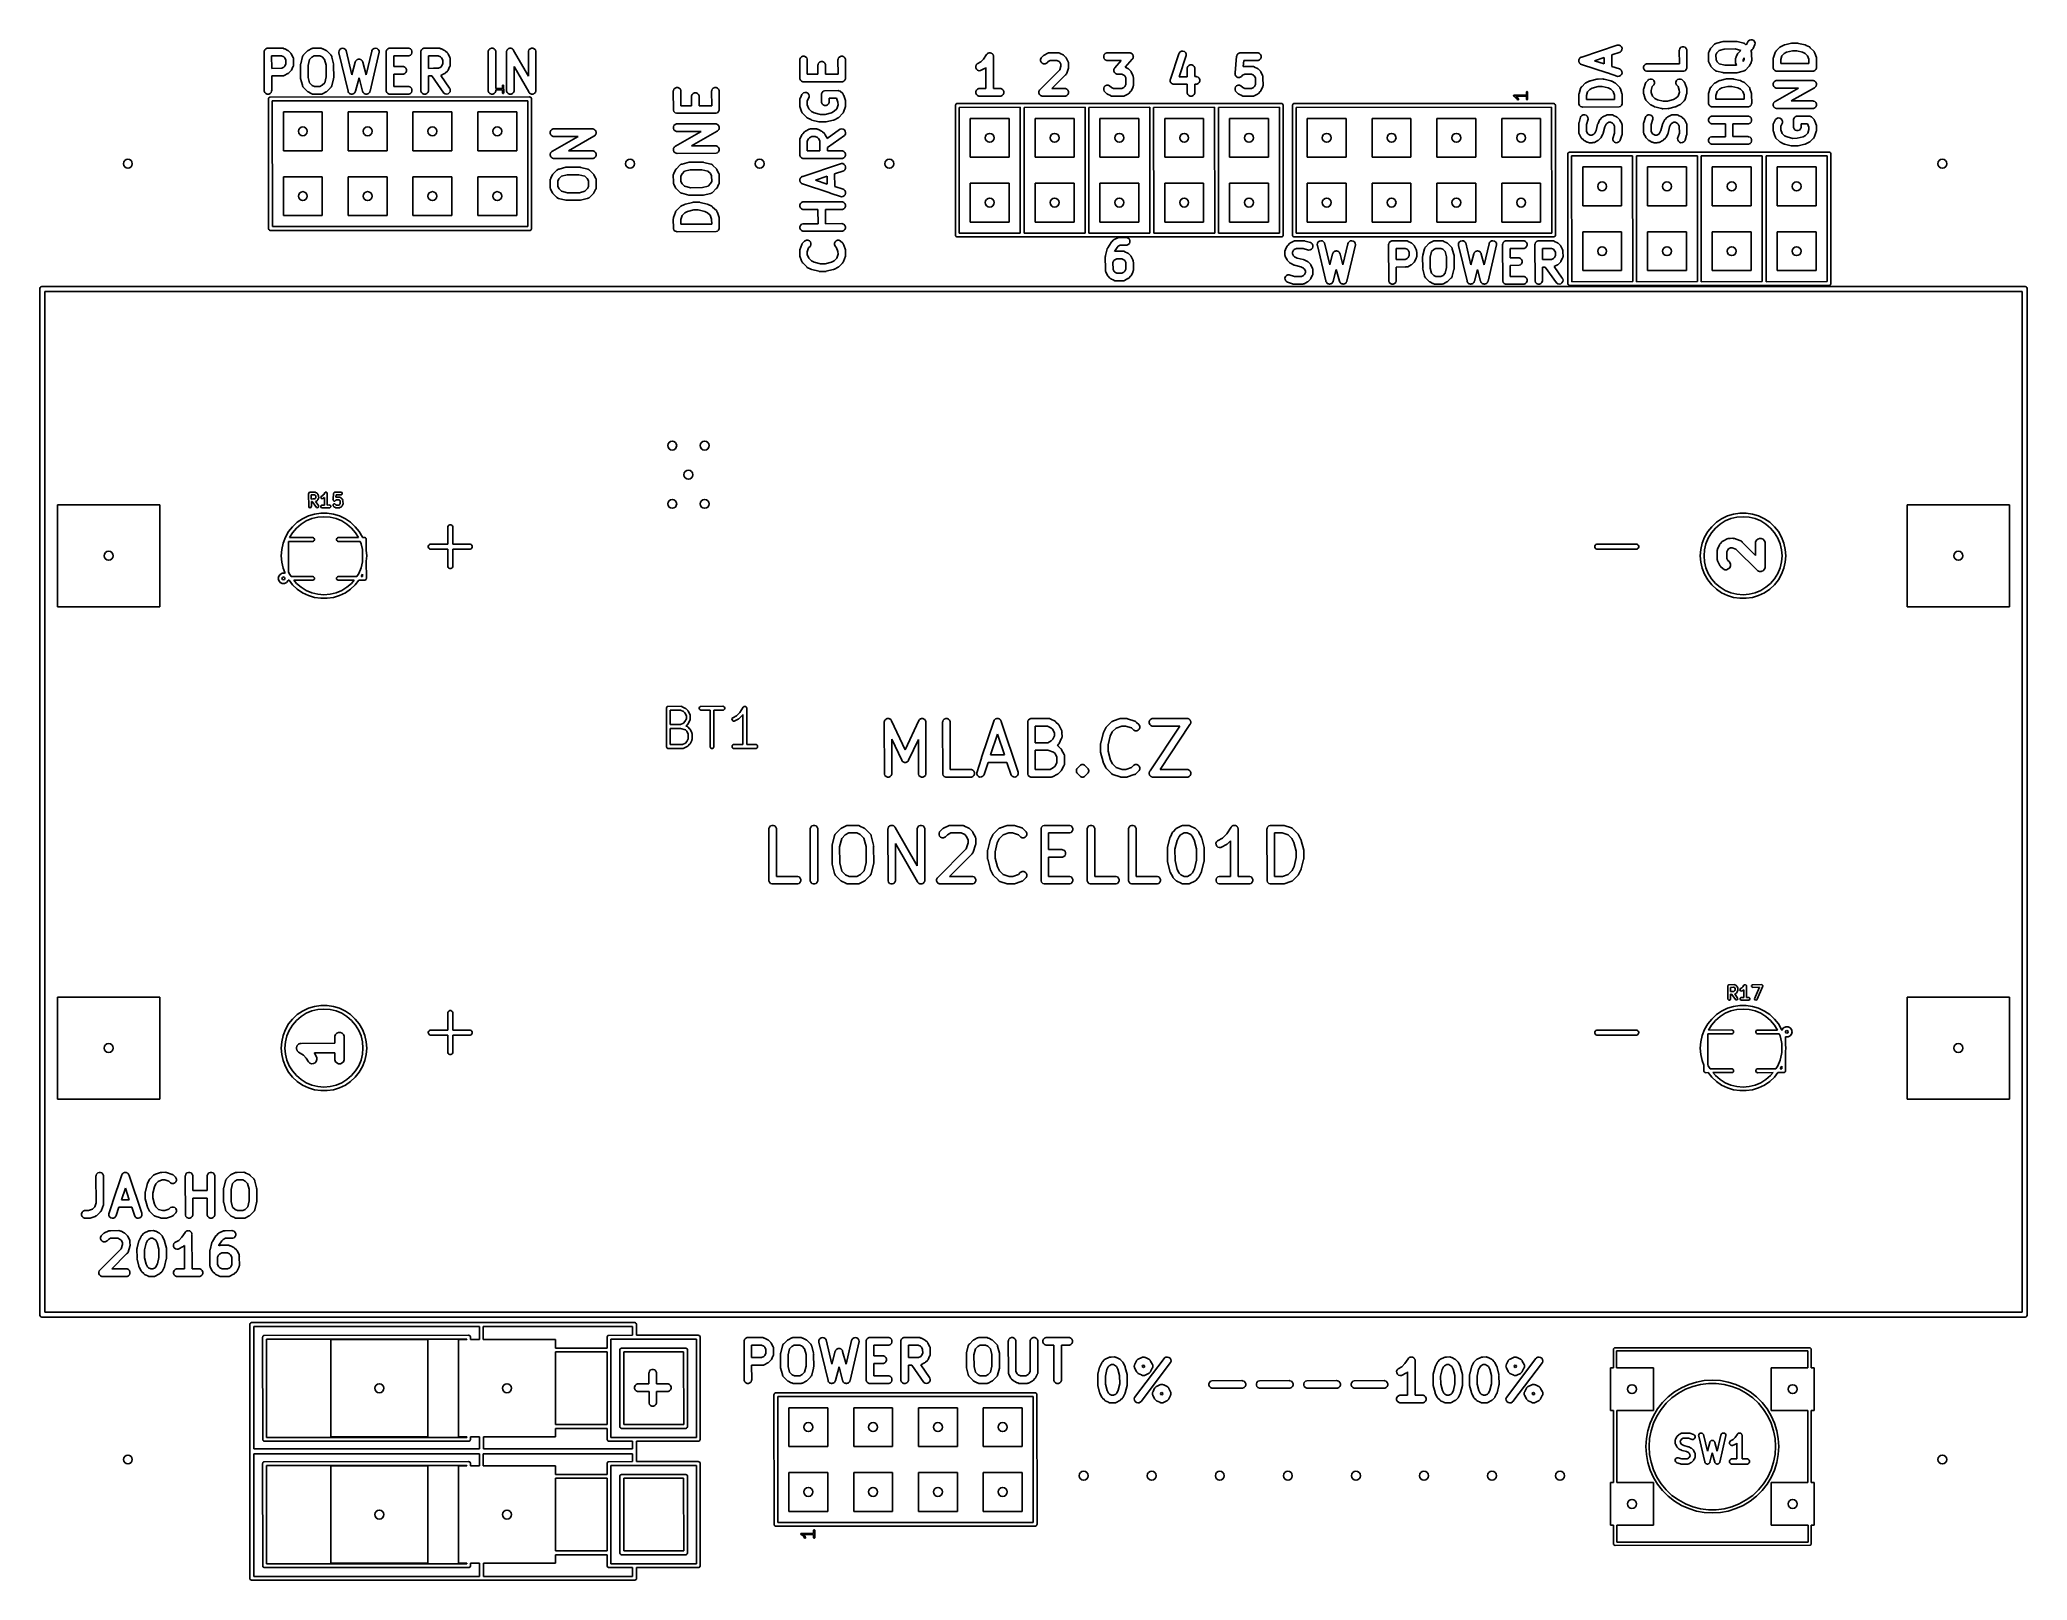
# Model space of a CAD drawing. Extents: x 0.06 to 3.13, y 0.01 to 2.39.
import ezdxf

# ---------------------------------------------------------------- set-up
doc = ezdxf.new("R2010")
doc.units = 0
doc.header["$MEASUREMENT"] = 0
doc.layers.add('BLACK', color=7, linetype='CONTINUOUS')

msp = doc.modelspace()

# ---------------------------------------------------------------- linework, layer by layer
at = {"layer": 'BLACK', "linetype": 'CONTINUOUS'}
for p, q in [((0.4102, 2.3723), (0.4103, 2.3735)), ((0.4103, 2.3121), (0.4102, 2.3723)), ((0.4103, 2.3735), (0.4112, 2.3756)), ((0.4112, 2.3756), (0.4128, 2.3773)), ((0.4128, 2.3773), (0.415, 2.3781)), ((0.415, 2.3781), (0.4386, 2.3783)), ((0.4219, 2.3665), (0.422, 2.3472)), ((0.4371, 2.3665), (0.4219, 2.3665)), ((0.4406, 2.3648), (0.4371, 2.3665)), ((0.4386, 2.3783), (0.4398, 2.3781)), ((0.4398, 2.3781), (0.44, 2.3781)), ((0.44, 2.3781), (0.4402, 2.378)), ((0.4402, 2.378), (0.4413, 2.3775)), ((0.4421, 2.3634), (0.4406, 2.3648)), ((0.4413, 2.3775), (0.4419, 2.3773)), ((0.4419, 2.3773), (0.442, 2.3772)), ((0.442, 2.3772), (0.4469, 2.3748)), ((0.444, 2.3598), (0.4421, 2.3634)), ((0.4469, 2.3748), (0.4474, 2.3745)), ((0.4474, 2.3745), (0.4475, 2.3744)), ((0.4475, 2.3744), (0.4476, 2.3744)), ((0.4476, 2.3744), (0.4479, 2.3742)), ((0.4479, 2.3742), (0.4483, 2.3737)), ((0.4483, 2.3737), (0.4512, 2.3709)), ((0.4512, 2.3709), (0.4516, 2.3704)), ((0.4516, 2.3704), (0.4517, 2.3703)), ((0.4517, 2.3703), (0.4518, 2.3702)), ((0.4518, 2.3702), (0.452, 2.37)), ((0.452, 2.37), (0.4522, 2.3694)), ((0.4522, 2.3694), (0.4551, 2.3637)), ((0.4551, 2.3637), (0.4556, 2.3627)), ((0.4556, 2.3627), (0.4556, 2.3624)), ((0.4556, 2.3624), (0.4557, 2.3623)), ((0.4557, 2.3623), (0.4557, 2.3611)), ((0.4668, 2.3544), (0.4694, 2.3653)), ((0.4694, 2.3653), (0.4698, 2.3664)), ((0.4698, 2.3664), (0.4701, 2.3668)), ((0.4701, 2.3668), (0.4703, 2.3672)), ((0.4703, 2.3672), (0.4708, 2.3678)), ((0.4708, 2.3678), (0.4712, 2.3683)), ((0.4712, 2.3683), (0.4715, 2.3685)), ((0.4715, 2.3685), (0.4766, 2.3737)), ((0.4766, 2.3737), (0.4771, 2.3741)), ((0.4771, 2.3741), (0.4772, 2.3742)), ((0.4772, 2.3742), (0.4773, 2.3743)), ((0.4773, 2.3743), (0.4775, 2.3744)), ((0.4775, 2.3744), (0.4782, 2.3747)), ((0.4782, 2.3747), (0.4838, 2.3776)), ((0.4841, 2.3646), (0.4804, 2.3608)), ((0.4838, 2.3776), (0.4849, 2.378)), ((0.4877, 2.3665), (0.4841, 2.3646)), ((0.4849, 2.378), (0.4851, 2.3781)), ((0.4851, 2.3781), (0.4853, 2.3781)), ((0.4853, 2.3781), (0.4864, 2.3782)), ((0.4864, 2.3782), (0.4872, 2.3782)), ((0.4872, 2.3782), (0.4873, 2.3782)), ((0.4873, 2.3782), (0.4977, 2.3783)), ((0.4961, 2.3665), (0.4877, 2.3665)), ((0.4996, 2.3648), (0.4961, 2.3665)), ((0.4977, 2.3783), (0.4988, 2.3781)), ((0.4988, 2.3781), (0.499, 2.3781)), ((0.499, 2.3781), (0.4992, 2.378)), ((0.4992, 2.378), (0.5003, 2.3775)), ((0.5036, 2.361), (0.4996, 2.3648)), ((0.5003, 2.3775), (0.501, 2.3773)), ((0.501, 2.3773), (0.501, 2.3772)), ((0.501, 2.3772), (0.5059, 2.3748)), ((0.5059, 2.3748), (0.5064, 2.3745)), ((0.5064, 2.3745), (0.5066, 2.3744)), ((0.5066, 2.3744), (0.5067, 2.3744)), ((0.5067, 2.3744), (0.5069, 2.3742)), ((0.5069, 2.3742), (0.5074, 2.3736)), ((0.5074, 2.3736), (0.5131, 2.3681)), ((0.5131, 2.3681), (0.5138, 2.3672)), ((0.5138, 2.3672), (0.514, 2.3668)), ((0.514, 2.3668), (0.5143, 2.3664)), ((0.5143, 2.3664), (0.5145, 2.3657)), ((0.5145, 2.3657), (0.5147, 2.3651)), ((0.5147, 2.3651), (0.5147, 2.3647)), ((0.5147, 2.3647), (0.5175, 2.3541)), ((0.5255, 2.3721), (0.5259, 2.3744)), ((0.5257, 2.371), (0.5255, 2.3721)), ((0.5398, 2.3122), (0.5257, 2.371)), ((0.5259, 2.3744), (0.5271, 2.3764)), ((0.5271, 2.3764), (0.529, 2.3777)), ((0.529, 2.3777), (0.5312, 2.3783)), ((0.5312, 2.3783), (0.5335, 2.3779)), ((0.5335, 2.3779), (0.5354, 2.3767)), ((0.5354, 2.3767), (0.5368, 2.3748)), ((0.5368, 2.3748), (0.5458, 2.3372)), ((0.5677, 2.3372), (0.5763, 2.3737)), ((0.5879, 2.3721), (0.5737, 2.3119)), ((0.5763, 2.3737), (0.5767, 2.3748)), ((0.5767, 2.3748), (0.578, 2.3767)), ((0.578, 2.3767), (0.58, 2.3779)), ((0.58, 2.3779), (0.5823, 2.3783)), ((0.5823, 2.3783), (0.5845, 2.3777)), ((0.5845, 2.3777), (0.5864, 2.3764)), ((0.5864, 2.3764), (0.5876, 2.3744)), ((0.5876, 2.3744), (0.5879, 2.3721)), ((0.5986, 2.3723), (0.5987, 2.3735)), ((0.5987, 2.3121), (0.5986, 2.3723)), ((0.5987, 2.3735), (0.5996, 2.3756)), ((0.5996, 2.3756), (0.6013, 2.3773)), ((0.6013, 2.3773), (0.6034, 2.3781)), ((0.6034, 2.3781), (0.6327, 2.3783)), ((0.6338, 2.3666), (0.6103, 2.3665)), ((0.6103, 2.3665), (0.6104, 2.3501)), ((0.6327, 2.3783), (0.6338, 2.3781)), ((0.6338, 2.3781), (0.6359, 2.3773)), ((0.6359, 2.3674), (0.6338, 2.3666)), ((0.6359, 2.3773), (0.6376, 2.3756)), ((0.6376, 2.3691), (0.6359, 2.3674)), ((0.6376, 2.3756), (0.6384, 2.3735)), ((0.6384, 2.3712), (0.6376, 2.3691)), ((0.6384, 2.3735), (0.6384, 2.3712)), ((0.6521, 2.3723), (0.6522, 2.3735)), ((0.6522, 2.3121), (0.6521, 2.3723)), ((0.6522, 2.3735), (0.6531, 2.3756)), ((0.6531, 2.3756), (0.6547, 2.3773)), ((0.6547, 2.3773), (0.6568, 2.3781)), ((0.6568, 2.3781), (0.6805, 2.3783)), ((0.6638, 2.3665), (0.6638, 2.3472)), ((0.6789, 2.3665), (0.6638, 2.3665)), ((0.6825, 2.3648), (0.6789, 2.3665)), ((0.6805, 2.3783), (0.6816, 2.3781)), ((0.6816, 2.3781), (0.6818, 2.3781)), ((0.6818, 2.3781), (0.682, 2.378)), ((0.682, 2.378), (0.6831, 2.3775)), ((0.684, 2.3634), (0.6825, 2.3648)), ((0.6831, 2.3775), (0.6837, 2.3773)), ((0.6837, 2.3773), (0.6838, 2.3772)), ((0.6838, 2.3772), (0.6887, 2.3748)), ((0.6858, 2.3598), (0.684, 2.3634)), ((0.6887, 2.3748), (0.6892, 2.3745)), ((0.6892, 2.3745), (0.6894, 2.3744)), ((0.6894, 2.3744), (0.6895, 2.3744)), ((0.6895, 2.3744), (0.6897, 2.3742)), ((0.6897, 2.3742), (0.6901, 2.3737)), ((0.6901, 2.3737), (0.6931, 2.3709)), ((0.6931, 2.3709), (0.6934, 2.3704)), ((0.6934, 2.3704), (0.6936, 2.3703)), ((0.6936, 2.3703), (0.6936, 2.3702)), ((0.6936, 2.3702), (0.6938, 2.37)), ((0.6938, 2.37), (0.6941, 2.3694)), ((0.6941, 2.3694), (0.697, 2.3637)), ((0.697, 2.3637), (0.6974, 2.3627)), ((0.6974, 2.3627), (0.6974, 2.3624)), ((0.6974, 2.3624), (0.6975, 2.3623)), ((0.6975, 2.3623), (0.6975, 2.3611)), ((0.7561, 2.3723), (0.7562, 2.3735)), ((0.7562, 2.3121), (0.7561, 2.3723)), ((0.7562, 2.3735), (0.7571, 2.3756)), ((0.7571, 2.3756), (0.7587, 2.3773)), ((0.7587, 2.3773), (0.7609, 2.3781)), ((0.7609, 2.3781), (0.7632, 2.3781)), ((0.7632, 2.3781), (0.7653, 2.3773)), ((0.7653, 2.3773), (0.7669, 2.3756)), ((0.7669, 2.3756), (0.7678, 2.3735)), ((0.7678, 2.3735), (0.7679, 2.3159)), ((0.7842, 2.3728), (0.7843, 2.3729)), ((0.7843, 2.3726), (0.7842, 2.3728)), ((0.7842, 2.3723), (0.7843, 2.3726)), ((0.7843, 2.3121), (0.7842, 2.3723)), ((0.7843, 2.3735), (0.7846, 2.3742)), ((0.7843, 2.3729), (0.7843, 2.3735)), ((0.7846, 2.3742), (0.7849, 2.375)), ((0.7849, 2.375), (0.7851, 2.3753)), ((0.7851, 2.3753), (0.7852, 2.3756)), ((0.7852, 2.3756), (0.7858, 2.3762)), ((0.7858, 2.3762), (0.7863, 2.3768)), ((0.7863, 2.3768), (0.7866, 2.377)), ((0.7866, 2.377), (0.7869, 2.3773)), ((0.7869, 2.3773), (0.7876, 2.3776)), ((0.7876, 2.3776), (0.7883, 2.3779)), ((0.7883, 2.3779), (0.7886, 2.378)), ((0.7886, 2.378), (0.789, 2.3781)), ((0.789, 2.3781), (0.7898, 2.3781)), ((0.7898, 2.3781), (0.7905, 2.3782)), ((0.7905, 2.3782), (0.7909, 2.3781)), ((0.7909, 2.3781), (0.7913, 2.3781)), ((0.7913, 2.3781), (0.792, 2.3778)), ((0.792, 2.3778), (0.7928, 2.3776)), ((0.7928, 2.3776), (0.7931, 2.3774)), ((0.7931, 2.3774), (0.7934, 2.3773)), ((0.7934, 2.3773), (0.794, 2.3767)), ((0.794, 2.3767), (0.7946, 2.3762)), ((0.7946, 2.3762), (0.7948, 2.3759)), ((0.7948, 2.3759), (0.795, 2.3756)), ((0.795, 2.3756), (0.7953, 2.3749)), ((0.7953, 2.3749), (0.818, 2.3353)), ((0.818, 2.3723), (0.8181, 2.3735)), ((0.818, 2.3353), (0.818, 2.3723)), ((0.8181, 2.3735), (0.819, 2.3756)), ((0.819, 2.3756), (0.8206, 2.3773)), ((0.8206, 2.3773), (0.8227, 2.3781)), ((0.8227, 2.3781), (0.825, 2.3781)), ((0.825, 2.3781), (0.8272, 2.3773)), ((0.8272, 2.3773), (0.8288, 2.3756)), ((0.8288, 2.3756), (0.8297, 2.3735)), ((0.8297, 2.3735), (0.8298, 2.3133)), ((1.2369, 2.3614), (1.2377, 2.3636)), ((1.2377, 2.3636), (1.2394, 2.3652)), ((1.2394, 2.3652), (1.2415, 2.3661)), ((1.2415, 2.3661), (1.2438, 2.3661)), ((1.2438, 2.3661), (1.2459, 2.3652)), ((1.2459, 2.3652), (1.2476, 2.3636)), ((1.2476, 2.3636), (1.2484, 2.3614)), ((1.2959, 2.3614), (1.2968, 2.3636)), ((1.2968, 2.3636), (1.2984, 2.3652)), ((1.2984, 2.3652), (1.3006, 2.3661)), ((1.3006, 2.3661), (1.3029, 2.3661)), ((1.3029, 2.3661), (1.305, 2.3652)), ((1.305, 2.3652), (1.3066, 2.3636)), ((1.3066, 2.3636), (1.3075, 2.3614)), ((1.5205, 2.3614), (1.5251, 2.3685)), ((1.5251, 2.3685), (1.5258, 2.3694)), ((1.5251, 2.3685), (1.5251, 2.3685)), ((1.5251, 2.3685), (1.5251, 2.3685)), ((1.5251, 2.3685), (1.5251, 2.3685)), ((1.5258, 2.3694), (1.5263, 2.3697)), ((1.5263, 2.3697), (1.5267, 2.3701)), ((1.5267, 2.3701), (1.5273, 2.3704)), ((1.5273, 2.3704), (1.5277, 2.3707)), ((1.5277, 2.3707), (1.5283, 2.3708)), ((1.5283, 2.3708), (1.5288, 2.371)), ((1.5288, 2.371), (1.5294, 2.371)), ((1.5294, 2.371), (1.53, 2.3711)), ((1.53, 2.3711), (1.5306, 2.371)), ((1.5306, 2.371), (1.5312, 2.371)), ((1.5312, 2.371), (1.5317, 2.3708)), ((1.5317, 2.3708), (1.5323, 2.3707)), ((1.5323, 2.3707), (1.5327, 2.3704)), ((1.5327, 2.3704), (1.5333, 2.3701)), ((1.5333, 2.3701), (1.5337, 2.3697)), ((1.5337, 2.3697), (1.5342, 2.3694)), ((1.5342, 2.3694), (1.5345, 2.3689)), ((1.5345, 2.3689), (1.5349, 2.3685)), ((1.5349, 2.3685), (1.5351, 2.368)), ((1.5351, 2.368), (1.5355, 2.3675)), ((1.5355, 2.3675), (1.5356, 2.3669)), ((1.5356, 2.3669), (1.5358, 2.3664)), ((1.5358, 2.3664), (1.5358, 2.3658)), ((1.5358, 2.3658), (1.5359, 2.3652)), ((1.5359, 2.3652), (1.5358, 2.3647)), ((1.5358, 2.3647), (1.5359, 2.316)), ((1.6085, 2.3611), (1.6093, 2.3633)), ((1.6093, 2.3633), (1.6127, 2.3668)), ((1.6127, 2.3668), (1.6132, 2.3672)), ((1.6132, 2.3672), (1.6133, 2.3673)), ((1.6133, 2.3673), (1.6134, 2.3673)), ((1.6134, 2.3673), (1.6136, 2.3675)), ((1.6136, 2.3675), (1.6142, 2.3678)), ((1.6142, 2.3678), (1.6195, 2.3705)), ((1.6195, 2.3705), (1.6206, 2.3709)), ((1.6206, 2.3709), (1.6208, 2.3709)), ((1.6208, 2.3709), (1.621, 2.371)), ((1.621, 2.371), (1.622, 2.371)), ((1.622, 2.371), (1.6229, 2.3711)), ((1.6229, 2.3711), (1.623, 2.371)), ((1.623, 2.371), (1.6352, 2.3711)), ((1.6352, 2.3711), (1.6364, 2.371)), ((1.6364, 2.371), (1.6366, 2.3709)), ((1.6366, 2.3709), (1.6368, 2.3709)), ((1.6368, 2.3709), (1.6379, 2.3704)), ((1.6379, 2.3704), (1.6385, 2.3701)), ((1.6385, 2.3701), (1.6386, 2.3701)), ((1.6386, 2.3701), (1.6431, 2.3679)), ((1.6431, 2.3679), (1.6436, 2.3676)), ((1.6436, 2.3676), (1.6438, 2.3675)), ((1.6438, 2.3675), (1.6439, 2.3674)), ((1.6439, 2.3674), (1.6441, 2.3673)), ((1.6441, 2.3673), (1.6445, 2.3668)), ((1.6445, 2.3668), (1.6473, 2.3642)), ((1.6473, 2.3642), (1.6477, 2.3637)), ((1.6477, 2.3637), (1.6478, 2.3636)), ((1.6478, 2.3636), (1.6478, 2.3635)), ((1.6478, 2.3635), (1.648, 2.3633)), ((1.648, 2.3633), (1.6483, 2.3626)), ((1.6483, 2.3626), (1.651, 2.3574)), ((1.7058, 2.3664), (1.7067, 2.3685)), ((1.7058, 2.3641), (1.7058, 2.3664)), ((1.7067, 2.362), (1.7058, 2.3641)), ((1.7067, 2.3685), (1.7083, 2.3701)), ((1.7083, 2.3603), (1.7067, 2.362)), ((1.7083, 2.3701), (1.7105, 2.371)), ((1.7105, 2.371), (1.7457, 2.3711)), ((1.7457, 2.3711), (1.7464, 2.3711)), ((1.7464, 2.3711), (1.7465, 2.3711)), ((1.7465, 2.3711), (1.7466, 2.3711)), ((1.7466, 2.3711), (1.7469, 2.371)), ((1.7469, 2.371), (1.7478, 2.3707)), ((1.7478, 2.3707), (1.7487, 2.3704)), ((1.7487, 2.3704), (1.7488, 2.3702)), ((1.7488, 2.3702), (1.749, 2.3701)), ((1.749, 2.3701), (1.7497, 2.3695)), ((1.7497, 2.3695), (1.7504, 2.3688)), ((1.7507, 2.362), (1.75, 2.3613)), ((1.7504, 2.3688), (1.7505, 2.3687)), ((1.7505, 2.3687), (1.7507, 2.3685)), ((1.7507, 2.3685), (1.751, 2.3676)), ((1.7509, 2.3623), (1.7507, 2.3621)), ((1.7507, 2.3621), (1.7507, 2.362)), ((1.7512, 2.3632), (1.7509, 2.3623)), ((1.751, 2.3676), (1.7515, 2.3668)), ((1.7515, 2.3641), (1.7512, 2.3632)), ((1.7515, 2.3668), (1.7515, 2.3666)), ((1.7515, 2.3666), (1.7515, 2.3664)), ((1.7515, 2.3664), (1.7515, 2.3654)), ((1.7515, 2.3654), (1.7516, 2.3645)), ((1.7516, 2.3645), (1.7515, 2.3643)), ((1.7515, 2.3643), (1.7515, 2.3641)), ((1.8088, 2.3305), (1.8218, 2.3697)), ((1.8218, 2.3697), (1.8222, 2.3708)), ((1.8222, 2.3708), (1.8238, 2.3725)), ((1.8332, 2.3671), (1.8224, 2.3343)), ((1.8238, 2.3725), (1.8258, 2.3736)), ((1.8258, 2.3736), (1.8281, 2.3737)), ((1.8281, 2.3737), (1.8303, 2.373)), ((1.8303, 2.373), (1.832, 2.3715)), ((1.832, 2.3715), (1.8331, 2.3694)), ((1.8331, 2.3694), (1.8332, 2.3671)), ((1.9086, 2.3404), (1.911, 2.3658)), ((1.911, 2.3658), (1.9111, 2.3662)), ((1.9111, 2.3665), (1.9112, 2.367)), ((1.9111, 2.3664), (1.9111, 2.3665)), ((1.9111, 2.3662), (1.9111, 2.3664)), ((1.9112, 2.367), (1.9116, 2.3677)), ((1.9116, 2.3677), (1.912, 2.3685)), ((1.912, 2.3685), (1.9122, 2.3687)), ((1.9122, 2.3687), (1.9123, 2.369)), ((1.9123, 2.369), (1.913, 2.3695)), ((1.913, 2.3695), (1.9136, 2.3701)), ((1.9136, 2.3701), (1.9139, 2.3703)), ((1.9139, 2.3703), (1.9141, 2.3704)), ((1.9141, 2.3704), (1.9149, 2.3707)), ((1.9149, 2.3707), (1.9157, 2.371)), ((1.9157, 2.371), (1.916, 2.371)), ((1.916, 2.371), (1.9163, 2.3711)), ((1.9163, 2.3711), (1.9171, 2.371)), ((1.9171, 2.371), (1.9431, 2.3711)), ((1.9431, 2.3711), (1.9443, 2.371)), ((1.9443, 2.371), (1.9464, 2.3701)), ((1.9464, 2.3701), (1.948, 2.3685)), ((1.948, 2.362), (1.9464, 2.3603)), ((1.948, 2.3685), (1.9489, 2.3664)), ((1.9489, 2.3641), (1.948, 2.362)), ((1.9489, 2.3664), (1.9489, 2.3641)), ((2.4394, 2.3612), (2.4396, 2.3619)), ((2.4396, 2.3619), (2.4399, 2.3622)), ((2.4399, 2.3622), (2.4401, 2.3626)), ((2.4401, 2.3626), (2.4407, 2.3631)), ((2.4407, 2.3631), (2.4411, 2.3637)), ((2.4411, 2.3637), (2.4415, 2.3639)), ((2.4415, 2.3639), (2.4418, 2.3641)), ((2.4418, 2.3641), (2.4426, 2.3644)), ((2.4426, 2.3644), (2.4432, 2.3647)), ((2.4432, 2.3647), (2.4436, 2.3647)), ((2.4436, 2.3647), (2.498, 2.383)), ((2.4783, 2.364), (2.4633, 2.359)), ((2.4783, 2.354), (2.4783, 2.364)), ((2.5028, 2.3722), (2.49, 2.3679)), ((2.49, 2.3679), (2.49, 2.3501)), ((2.498, 2.383), (2.4991, 2.3832)), ((2.4991, 2.3832), (2.5014, 2.3831)), ((2.5014, 2.3831), (2.5035, 2.382)), ((2.5045, 2.3738), (2.5028, 2.3722)), ((2.5035, 2.382), (2.505, 2.3803)), ((2.5056, 2.3758), (2.5045, 2.3738)), ((2.505, 2.3803), (2.5057, 2.3781)), ((2.5057, 2.3781), (2.5056, 2.3758)), ((2.594, 2.3748), (2.5941, 2.3759)), ((2.5941, 2.3544), (2.594, 2.3748)), ((2.5941, 2.3759), (2.595, 2.378)), ((2.595, 2.378), (2.5966, 2.3797)), ((2.5966, 2.3797), (2.5987, 2.3805)), ((2.5987, 2.3805), (2.601, 2.3805)), ((2.601, 2.3805), (2.6032, 2.3797)), ((2.6032, 2.3797), (2.6048, 2.378)), ((2.6048, 2.378), (2.6057, 2.3759)), ((2.6057, 2.3759), (2.6058, 2.3485)), ((2.6389, 2.3698), (2.639, 2.3709)), ((2.639, 2.3601), (2.6389, 2.3698)), ((2.639, 2.3709), (2.6391, 2.3711)), ((2.6391, 2.3713), (2.6396, 2.3724)), ((2.6391, 2.3711), (2.6391, 2.3713)), ((2.6396, 2.3724), (2.6399, 2.373)), ((2.6399, 2.3731), (2.6421, 2.3776)), ((2.6399, 2.373), (2.6399, 2.3731)), ((2.6421, 2.3776), (2.6424, 2.3781)), ((2.6424, 2.3781), (2.6425, 2.3783)), ((2.6425, 2.3783), (2.6426, 2.3784)), ((2.6426, 2.3784), (2.6427, 2.3786)), ((2.6427, 2.3786), (2.6433, 2.3791)), ((2.6433, 2.3791), (2.6485, 2.3844)), ((2.6485, 2.3844), (2.6494, 2.3852)), ((2.6494, 2.3852), (2.6498, 2.3853)), ((2.6498, 2.3853), (2.6501, 2.3856)), ((2.6501, 2.3856), (2.6509, 2.3858)), ((2.6521, 2.3714), (2.6506, 2.3682)), ((2.6506, 2.3682), (2.6507, 2.3605)), ((2.6509, 2.3858), (2.6515, 2.386)), ((2.6515, 2.386), (2.6519, 2.386)), ((2.6519, 2.386), (2.6617, 2.3886)), ((2.6555, 2.3749), (2.6521, 2.3714)), ((2.6635, 2.377), (2.6555, 2.3749)), ((2.6617, 2.3886), (2.6619, 2.3886)), ((2.6619, 2.3886), (2.662, 2.3887)), ((2.662, 2.3887), (2.6621, 2.3887)), ((2.6621, 2.3887), (2.6629, 2.3888)), ((2.6629, 2.3888), (2.6635, 2.3887)), ((2.6635, 2.3887), (2.6815, 2.3888)), ((2.6804, 2.3771), (2.6635, 2.377)), ((2.6889, 2.375), (2.6804, 2.3771)), ((2.6809, 2.3619), (2.681, 2.363)), ((2.681, 2.3555), (2.6809, 2.3619)), ((2.681, 2.363), (2.6811, 2.3632)), ((2.6811, 2.3634), (2.6816, 2.3645)), ((2.6811, 2.3632), (2.6811, 2.3634)), ((2.6815, 2.3888), (2.6817, 2.3888)), ((2.6816, 2.3645), (2.6819, 2.3652)), ((2.6817, 2.3888), (2.6818, 2.3888)), ((2.6818, 2.3888), (2.6819, 2.3887)), ((2.6819, 2.3887), (2.6827, 2.3887)), ((2.6819, 2.3652), (2.6841, 2.3698)), ((2.6819, 2.3652), (2.6819, 2.3652)), ((2.6827, 2.3887), (2.6832, 2.3884)), ((2.6832, 2.3884), (2.6934, 2.386)), ((2.6841, 2.3698), (2.6844, 2.3703)), ((2.6844, 2.3703), (2.6845, 2.3704)), ((2.6845, 2.3704), (2.6846, 2.3705)), ((2.6846, 2.3705), (2.6847, 2.3707)), ((2.6847, 2.3707), (2.6853, 2.3713)), ((2.6853, 2.3713), (2.689, 2.375)), ((2.689, 2.375), (2.6889, 2.375)), ((2.694, 2.3634), (2.6926, 2.3604)), ((2.6934, 2.386), (2.6945, 2.3856)), ((2.6941, 2.3608), (2.694, 2.3634)), ((2.6945, 2.3856), (2.6949, 2.3853)), ((2.6949, 2.3853), (2.6953, 2.3852)), ((2.6953, 2.3852), (2.6959, 2.3846)), ((2.6959, 2.3846), (2.6964, 2.3842)), ((2.6964, 2.3842), (2.6966, 2.3839)), ((2.6966, 2.3839), (2.6972, 2.3833)), ((2.6972, 2.3833), (2.6978, 2.3839)), ((2.6978, 2.3839), (2.6999, 2.3881)), ((2.6999, 2.3881), (2.7005, 2.3891)), ((2.7005, 2.3891), (2.7022, 2.3906)), ((2.7022, 2.3906), (2.7044, 2.3914)), ((2.7044, 2.3914), (2.7067, 2.3912)), ((2.7066, 2.3761), (2.7044, 2.3739)), ((2.7044, 2.3739), (2.7052, 2.3724)), ((2.7052, 2.3724), (2.7056, 2.3713)), ((2.7056, 2.3713), (2.7056, 2.3711)), ((2.7056, 2.3711), (2.7057, 2.3709)), ((2.7057, 2.3709), (2.7057, 2.3698)), ((2.7057, 2.3698), (2.7057, 2.369)), ((2.7057, 2.369), (2.7057, 2.3689)), ((2.7057, 2.3689), (2.7058, 2.3593)), ((2.7072, 2.3766), (2.7066, 2.3761)), ((2.7067, 2.3912), (2.7088, 2.3902)), ((2.7073, 2.3769), (2.7072, 2.3766)), ((2.7074, 2.377), (2.7073, 2.3769)), ((2.7075, 2.3771), (2.7074, 2.377)), ((2.7078, 2.3776), (2.7075, 2.3771)), ((2.7108, 2.3839), (2.7078, 2.3776)), ((2.7088, 2.3902), (2.7103, 2.3884)), ((2.7103, 2.3884), (2.711, 2.3862)), ((2.711, 2.3862), (2.7108, 2.3839)), ((2.7389, 2.3627), (2.739, 2.363)), ((2.7389, 2.3626), (2.7389, 2.3627)), ((2.7389, 2.3625), (2.7389, 2.3626)), ((2.7389, 2.3619), (2.7389, 2.3625)), ((2.739, 2.3476), (2.7389, 2.3619)), ((2.739, 2.363), (2.7393, 2.3637)), ((2.7393, 2.3637), (2.7418, 2.3716)), ((2.7418, 2.3716), (2.7423, 2.3727)), ((2.7423, 2.3727), (2.7424, 2.3728)), ((2.7424, 2.3728), (2.7425, 2.373)), ((2.7425, 2.373), (2.7433, 2.3739)), ((2.7433, 2.3739), (2.7438, 2.3744)), ((2.7438, 2.3744), (2.7439, 2.3745)), ((2.7439, 2.3745), (2.7485, 2.3792)), ((2.7485, 2.3792), (2.7489, 2.3795)), ((2.7489, 2.3795), (2.749, 2.3797)), ((2.749, 2.3797), (2.7491, 2.3797)), ((2.7491, 2.3797), (2.7494, 2.3799)), ((2.7494, 2.3799), (2.75, 2.3802)), ((2.75, 2.3802), (2.7552, 2.3829)), ((2.7524, 2.3665), (2.7506, 2.3607)), ((2.7559, 2.3701), (2.7524, 2.3665)), ((2.7552, 2.3829), (2.7553, 2.3829)), ((2.7553, 2.3829), (2.7554, 2.383)), ((2.7554, 2.383), (2.7555, 2.383)), ((2.7555, 2.383), (2.7563, 2.3833)), ((2.7596, 2.372), (2.7559, 2.3701)), ((2.7563, 2.3833), (2.7569, 2.3834)), ((2.7569, 2.3834), (2.767, 2.386)), ((2.7688, 2.3743), (2.7596, 2.372)), ((2.767, 2.386), (2.7672, 2.386)), ((2.7672, 2.386), (2.7672, 2.386)), ((2.7672, 2.386), (2.7674, 2.386)), ((2.7674, 2.386), (2.7681, 2.3861)), ((2.7681, 2.3861), (2.7687, 2.3861)), ((2.7687, 2.3861), (2.7763, 2.3862)), ((2.7752, 2.3744), (2.7688, 2.3743)), ((2.7843, 2.3722), (2.7752, 2.3744)), ((2.7763, 2.3862), (2.7765, 2.3861)), ((2.7765, 2.3861), (2.7765, 2.3861)), ((2.7765, 2.3861), (2.7767, 2.3861)), ((2.7767, 2.3861), (2.7774, 2.386)), ((2.7774, 2.386), (2.778, 2.3858)), ((2.778, 2.3858), (2.7882, 2.3834)), ((2.7884, 2.3703), (2.7843, 2.3722)), ((2.7882, 2.3834), (2.7883, 2.3833)), ((2.7883, 2.3833), (2.7883, 2.3833)), ((2.7883, 2.3833), (2.7884, 2.3833)), ((2.7884, 2.3833), (2.7893, 2.383)), ((2.7921, 2.3667), (2.7884, 2.3703)), ((2.7893, 2.383), (2.7897, 2.3827)), ((2.7897, 2.3827), (2.7947, 2.3803)), ((2.794, 2.3612), (2.7921, 2.3667)), ((2.7947, 2.3803), (2.7951, 2.38)), ((2.7951, 2.38), (2.7953, 2.3799)), ((2.7953, 2.3799), (2.7954, 2.3798)), ((2.7954, 2.3798), (2.7956, 2.3797)), ((2.7956, 2.3797), (2.7961, 2.3791)), ((2.7961, 2.3791), (2.8014, 2.3739)), ((2.8014, 2.3739), (2.8022, 2.373)), ((2.8022, 2.373), (2.8023, 2.3728)), ((2.8023, 2.3728), (2.8024, 2.3727)), ((2.8024, 2.3727), (2.8028, 2.3716)), ((2.8028, 2.3716), (2.8031, 2.3709)), ((2.8031, 2.3709), (2.8031, 2.3708)), ((2.8031, 2.3708), (2.8055, 2.3637)), ((2.8055, 2.3637), (2.8056, 2.3632)), ((2.8056, 2.3632), (2.8057, 2.363)), ((2.8057, 2.363), (2.8057, 2.3629)), ((2.8057, 2.3629), (2.8057, 2.3626)), ((2.8057, 2.3626), (2.8057, 2.3618)), ((2.8057, 2.3618), (2.8058, 2.3488)), ((0.422, 2.3472), (0.4374, 2.3473)), ((0.4377, 2.3356), (0.422, 2.3355)), ((0.422, 2.3355), (0.422, 2.3133)), ((0.4374, 2.3473), (0.4409, 2.3491)), ((0.4379, 2.3356), (0.4377, 2.3356)), ((0.4388, 2.3356), (0.4379, 2.3356)), ((0.4398, 2.3356), (0.4388, 2.3356)), ((0.44, 2.3357), (0.4398, 2.3356)), ((0.4402, 2.3357), (0.44, 2.3357)), ((0.4413, 2.3361), (0.4402, 2.3357)), ((0.4409, 2.3491), (0.4424, 2.3507)), ((0.4469, 2.339), (0.4413, 2.3361)), ((0.4424, 2.3507), (0.444, 2.3542)), ((0.444, 2.3542), (0.444, 2.3598)), ((0.4475, 2.3393), (0.4469, 2.339)), ((0.4477, 2.3395), (0.4475, 2.3393)), ((0.4479, 2.3396), (0.4477, 2.3395)), ((0.448, 2.3397), (0.4479, 2.3396)), ((0.4484, 2.3401), (0.448, 2.3397)), ((0.4512, 2.343), (0.4484, 2.3401)), ((0.4517, 2.3434), (0.4512, 2.343)), ((0.4519, 2.3437), (0.4517, 2.3434)), ((0.452, 2.3438), (0.4519, 2.3437)), ((0.4523, 2.3444), (0.452, 2.3439)), ((0.452, 2.3439), (0.452, 2.3438)), ((0.4547, 2.3493), (0.4523, 2.3444)), ((0.4548, 2.3494), (0.4547, 2.3493)), ((0.455, 2.35), (0.4548, 2.3494)), ((0.4556, 2.3511), (0.455, 2.35)), ((0.4557, 2.3515), (0.4556, 2.3513)), ((0.4556, 2.3513), (0.4556, 2.3511)), ((0.4557, 2.3611), (0.4557, 2.3604)), ((0.4557, 2.3604), (0.4557, 2.3602)), ((0.4557, 2.3602), (0.4558, 2.3527)), ((0.4558, 2.3527), (0.4557, 2.3515)), ((0.4665, 2.3531), (0.4666, 2.3538)), ((0.4665, 2.353), (0.4665, 2.3531)), ((0.4665, 2.3529), (0.4665, 2.353)), ((0.4665, 2.3527), (0.4665, 2.3529)), ((0.4666, 2.3334), (0.4665, 2.3527)), ((0.4665, 2.3327), (0.4666, 2.3334)), ((0.4666, 2.332), (0.4665, 2.3327)), ((0.4666, 2.3538), (0.4668, 2.3544)), ((0.4666, 2.3318), (0.4666, 2.332)), ((0.4666, 2.3317), (0.4666, 2.3318)), ((0.4666, 2.3315), (0.4666, 2.3317)), ((0.4694, 2.321), (0.4666, 2.3315)), ((0.4804, 2.3608), (0.4782, 2.3515)), ((0.4782, 2.3515), (0.4783, 2.3333)), ((0.4783, 2.3333), (0.4805, 2.3246)), ((0.5058, 2.3523), (0.5036, 2.361)), ((0.5037, 2.3248), (0.5059, 2.3341)), ((0.5059, 2.3341), (0.5058, 2.3523)), ((0.5173, 2.3312), (0.5146, 2.3203)), ((0.5175, 2.3318), (0.5173, 2.3312)), ((0.5175, 2.3541), (0.5175, 2.3539)), ((0.5175, 2.3539), (0.5175, 2.3538)), ((0.5175, 2.3538), (0.5175, 2.3537)), ((0.5175, 2.3537), (0.5176, 2.353)), ((0.5176, 2.353), (0.5175, 2.3523)), ((0.5175, 2.3523), (0.5176, 2.333)), ((0.5176, 2.3325), (0.5175, 2.3318)), ((0.5176, 2.333), (0.5176, 2.3328)), ((0.5176, 2.3328), (0.5176, 2.3327)), ((0.5176, 2.3327), (0.5176, 2.3325)), ((0.5458, 2.3372), (0.551, 2.357)), ((0.551, 2.357), (0.5511, 2.3573)), ((0.5511, 2.3574), (0.5512, 2.3575)), ((0.5511, 2.3573), (0.5511, 2.3574)), ((0.5512, 2.3575), (0.5514, 2.3581)), ((0.5567, 2.3328), (0.5512, 2.3118)), ((0.5514, 2.3581), (0.5519, 2.3587)), ((0.5519, 2.3587), (0.5523, 2.3594)), ((0.5523, 2.3594), (0.5526, 2.3596)), ((0.5526, 2.3596), (0.5528, 2.3599)), ((0.5528, 2.3599), (0.5535, 2.3603)), ((0.5535, 2.3603), (0.5541, 2.3608)), ((0.5541, 2.3608), (0.5545, 2.3609)), ((0.5545, 2.3609), (0.5548, 2.3611)), ((0.5548, 2.3611), (0.5556, 2.3612)), ((0.5556, 2.3612), (0.5563, 2.3614)), ((0.5563, 2.3614), (0.5567, 2.3613)), ((0.5567, 2.3613), (0.5571, 2.3614)), ((0.5623, 2.3121), (0.5567, 2.3328)), ((0.5571, 2.3614), (0.5579, 2.3612)), ((0.5579, 2.3612), (0.5586, 2.3611)), ((0.5586, 2.3611), (0.559, 2.3609)), ((0.559, 2.3609), (0.5593, 2.3608)), ((0.5593, 2.3608), (0.56, 2.3603)), ((0.56, 2.3603), (0.5606, 2.3599)), ((0.5606, 2.3599), (0.5609, 2.3596)), ((0.5609, 2.3596), (0.5612, 2.3594)), ((0.5612, 2.3594), (0.5616, 2.3587)), ((0.5616, 2.3587), (0.562, 2.3581)), ((0.562, 2.3581), (0.5621, 2.3577)), ((0.5621, 2.3577), (0.5623, 2.3574)), ((0.5623, 2.3574), (0.5624, 2.3566)), ((0.5624, 2.3566), (0.5677, 2.3372)), ((0.6104, 2.3501), (0.6242, 2.3501)), ((0.6254, 2.3384), (0.6104, 2.3384)), ((0.6104, 2.3384), (0.6104, 2.3191)), ((0.6242, 2.3501), (0.6254, 2.35)), ((0.6254, 2.35), (0.6275, 2.3491)), ((0.6275, 2.3393), (0.6254, 2.3384)), ((0.6275, 2.3491), (0.6291, 2.3475)), ((0.6291, 2.3409), (0.6275, 2.3393)), ((0.6291, 2.3475), (0.63, 2.3454)), ((0.63, 2.3431), (0.6291, 2.3409)), ((0.63, 2.3454), (0.63, 2.3431)), ((0.6638, 2.3472), (0.6717, 2.3473)), ((0.6689, 2.3356), (0.6638, 2.3355)), ((0.6638, 2.3355), (0.6639, 2.3133)), ((0.6876, 2.309), (0.6689, 2.3356)), ((0.6717, 2.3473), (0.6719, 2.3473)), ((0.6719, 2.3473), (0.6721, 2.3473)), ((0.6721, 2.3473), (0.6792, 2.3473)), ((0.6792, 2.3473), (0.6827, 2.3491)), ((0.6827, 2.3491), (0.6842, 2.3507)), ((0.6831, 2.3361), (0.6829, 2.3361)), ((0.6829, 2.3361), (0.6965, 2.3167)), ((0.6887, 2.339), (0.6831, 2.3361)), ((0.6842, 2.3507), (0.6859, 2.3542)), ((0.6859, 2.3542), (0.6858, 2.3598)), ((0.6894, 2.3393), (0.6887, 2.339)), ((0.6896, 2.3395), (0.6894, 2.3393)), ((0.6897, 2.3396), (0.6896, 2.3395)), ((0.6898, 2.3397), (0.6897, 2.3396)), ((0.6903, 2.3401), (0.6898, 2.3397)), ((0.6931, 2.343), (0.6903, 2.3401)), ((0.6936, 2.3434), (0.6931, 2.343)), ((0.6937, 2.3437), (0.6936, 2.3434)), ((0.6938, 2.3438), (0.6937, 2.3437)), ((0.6939, 2.3439), (0.6938, 2.3438)), ((0.6942, 2.3444), (0.6939, 2.3439)), ((0.6965, 2.3493), (0.6942, 2.3444)), ((0.6966, 2.3494), (0.6965, 2.3493)), ((0.6969, 2.35), (0.6966, 2.3494)), ((0.6974, 2.3511), (0.6969, 2.35)), ((0.6975, 2.3515), (0.6974, 2.3513)), ((0.6974, 2.3513), (0.6974, 2.3511)), ((0.6975, 2.3611), (0.6976, 2.3604)), ((0.6976, 2.3604), (0.6975, 2.3602)), ((0.6975, 2.3602), (0.6976, 2.3527)), ((0.6976, 2.3527), (0.6975, 2.3515)), ((0.8187, 2.3107), (0.796, 2.3503)), ((0.796, 2.3503), (0.796, 2.3133)), ((1.2367, 2.3603), (1.2369, 2.3614)), ((1.2369, 2.331), (1.2367, 2.3603)), ((1.2377, 2.3289), (1.2369, 2.331)), ((1.2484, 2.3614), (1.2485, 2.338)), ((1.2485, 2.338), (1.2649, 2.338)), ((1.2649, 2.3519), (1.265, 2.353)), ((1.2649, 2.338), (1.2649, 2.3519)), ((1.265, 2.353), (1.2659, 2.3551)), ((1.2659, 2.3551), (1.2675, 2.3568)), ((1.2675, 2.3568), (1.2696, 2.3576)), ((1.2696, 2.3576), (1.2719, 2.3576)), ((1.2719, 2.3576), (1.2741, 2.3568)), ((1.2741, 2.3568), (1.2757, 2.3551)), ((1.2757, 2.3551), (1.2766, 2.353)), ((1.2766, 2.353), (1.2766, 2.338)), ((1.2766, 2.338), (1.2959, 2.3381)), ((1.2958, 2.3603), (1.2959, 2.3614)), ((1.2959, 2.3381), (1.2958, 2.3603)), ((1.3075, 2.331), (1.3066, 2.3289)), ((1.3075, 2.3614), (1.3076, 2.3322)), ((1.3076, 2.3322), (1.3075, 2.331)), ((1.5084, 2.3502), (1.5091, 2.3524)), ((1.5086, 2.3479), (1.5084, 2.3502)), ((1.5096, 2.3459), (1.5086, 2.3479)), ((1.5091, 2.3524), (1.5106, 2.3541)), ((1.5113, 2.3444), (1.5096, 2.3459)), ((1.5106, 2.3541), (1.5162, 2.3571)), ((1.5135, 2.3436), (1.5113, 2.3444)), ((1.5158, 2.3438), (1.5135, 2.3436)), ((1.5169, 2.3442), (1.5158, 2.3438)), ((1.5162, 2.3571), (1.5205, 2.3614)), ((1.5221, 2.3469), (1.5169, 2.3442)), ((1.5228, 2.3472), (1.5221, 2.3469)), ((1.523, 2.3474), (1.5228, 2.3472)), ((1.5231, 2.3474), (1.523, 2.3474)), ((1.5232, 2.3476), (1.5231, 2.3474)), ((1.5237, 2.3479), (1.5232, 2.3476)), ((1.5241, 2.3484), (1.5237, 2.3479)), ((1.5242, 2.3159), (1.5241, 2.3484)), ((1.6067, 2.3134), (1.6381, 2.3449)), ((1.6085, 2.3588), (1.6085, 2.3611)), ((1.6093, 2.3567), (1.6085, 2.3588)), ((1.611, 2.3551), (1.6093, 2.3567)), ((1.6131, 2.3542), (1.611, 2.3551)), ((1.6154, 2.3542), (1.6131, 2.3542)), ((1.6175, 2.3551), (1.6154, 2.3542)), ((1.6184, 2.3558), (1.6175, 2.3551)), ((1.6202, 2.3577), (1.6184, 2.3558)), ((1.6234, 2.3593), (1.6202, 2.3577)), ((1.6337, 2.3594), (1.6234, 2.3593)), ((1.6466, 2.3369), (1.6258, 2.316)), ((1.6369, 2.3579), (1.6337, 2.3594)), ((1.6382, 2.3566), (1.6369, 2.3579)), ((1.6381, 2.3449), (1.6399, 2.3506)), ((1.6399, 2.3535), (1.6382, 2.3566)), ((1.6399, 2.3506), (1.6399, 2.3535)), ((1.6467, 2.3369), (1.6466, 2.3369)), ((1.6473, 2.3376), (1.6467, 2.3369)), ((1.648, 2.3383), (1.6473, 2.3376)), ((1.6481, 2.3385), (1.648, 2.3383)), ((1.6483, 2.3387), (1.6481, 2.3385)), ((1.6487, 2.3397), (1.6483, 2.3387)), ((1.6513, 2.3476), (1.6487, 2.3397)), ((1.651, 2.3574), (1.6514, 2.3563)), ((1.6515, 2.3483), (1.6513, 2.3476)), ((1.6514, 2.3563), (1.6515, 2.3561)), ((1.6515, 2.3561), (1.6515, 2.3559)), ((1.6515, 2.3559), (1.6516, 2.3546)), ((1.6516, 2.3486), (1.6515, 2.3483)), ((1.6516, 2.3546), (1.6516, 2.354)), ((1.6516, 2.354), (1.6516, 2.3539)), ((1.6516, 2.3539), (1.6517, 2.3495)), ((1.6517, 2.3495), (1.6516, 2.3489)), ((1.6516, 2.3489), (1.6516, 2.3487)), ((1.6516, 2.3487), (1.6516, 2.3486)), ((1.7105, 2.3594), (1.7083, 2.3603)), ((1.7116, 2.3593), (1.7105, 2.3594)), ((1.7329, 2.3594), (1.7116, 2.3593)), ((1.7215, 2.345), (1.7216, 2.3452)), ((1.7216, 2.344), (1.7215, 2.345)), ((1.7216, 2.3454), (1.722, 2.3463)), ((1.7216, 2.3452), (1.7216, 2.3454)), ((1.7216, 2.3431), (1.7216, 2.344)), ((1.7217, 2.3429), (1.7216, 2.3431)), ((1.7217, 2.3427), (1.7217, 2.3429)), ((1.7221, 2.3418), (1.7217, 2.3427)), ((1.722, 2.3463), (1.7223, 2.3472)), ((1.7225, 2.341), (1.7221, 2.3418)), ((1.7223, 2.3472), (1.7224, 2.3473)), ((1.7224, 2.3473), (1.7225, 2.3475)), ((1.7225, 2.3475), (1.7231, 2.3481)), ((1.7226, 2.3408), (1.7225, 2.341)), ((1.7227, 2.3406), (1.7226, 2.3408)), ((1.7234, 2.34), (1.7227, 2.3406)), ((1.7231, 2.3481), (1.7329, 2.3594)), ((1.7241, 2.3393), (1.7234, 2.34)), ((1.7243, 2.3392), (1.7241, 2.3393)), ((1.7244, 2.3391), (1.7243, 2.3392)), ((1.7253, 2.3388), (1.7244, 2.3391)), ((1.7262, 2.3384), (1.7253, 2.3388)), ((1.7265, 2.3384), (1.7262, 2.3384)), ((1.7266, 2.3384), (1.7265, 2.3384)), ((1.7268, 2.3384), (1.7266, 2.3384)), ((1.7274, 2.3383), (1.7268, 2.3384)), ((1.7337, 2.3384), (1.7274, 2.3383)), ((1.7369, 2.3369), (1.7337, 2.3384)), ((1.7382, 2.3356), (1.7369, 2.3369)), ((1.7399, 2.3325), (1.7382, 2.3356)), ((1.75, 2.3613), (1.7392, 2.3488)), ((1.7392, 2.3488), (1.7431, 2.3469)), ((1.7399, 2.3221), (1.7399, 2.3325)), ((1.7431, 2.3469), (1.7436, 2.3466)), ((1.7436, 2.3466), (1.7438, 2.3465)), ((1.7438, 2.3465), (1.7439, 2.3464)), ((1.7439, 2.3464), (1.7441, 2.3463)), ((1.7441, 2.3463), (1.7445, 2.3458)), ((1.7445, 2.3458), (1.7473, 2.3432)), ((1.7473, 2.3432), (1.7477, 2.3427)), ((1.7477, 2.3427), (1.7478, 2.3426)), ((1.7478, 2.3426), (1.7478, 2.3425)), ((1.7478, 2.3425), (1.748, 2.3423)), ((1.748, 2.3423), (1.7483, 2.3416)), ((1.7483, 2.3416), (1.751, 2.3364)), ((1.751, 2.3364), (1.7514, 2.3353)), ((1.7514, 2.3353), (1.7515, 2.3351)), ((1.7515, 2.3351), (1.7515, 2.3349)), ((1.7515, 2.3349), (1.7515, 2.3338)), ((1.7515, 2.3338), (1.7516, 2.333)), ((1.7516, 2.333), (1.7516, 2.3328)), ((1.7516, 2.3328), (1.7517, 2.3206)), ((1.8224, 2.3343), (1.8346, 2.3343)), ((1.8346, 2.3469), (1.8347, 2.348)), ((1.8346, 2.3343), (1.8346, 2.3469)), ((1.8347, 2.348), (1.8356, 2.3501)), ((1.8356, 2.3501), (1.8372, 2.3518)), ((1.8372, 2.3518), (1.8393, 2.3527)), ((1.8393, 2.3527), (1.8417, 2.3527)), ((1.8417, 2.3527), (1.8438, 2.3518)), ((1.8438, 2.3518), (1.8454, 2.3501)), ((1.8454, 2.3501), (1.8463, 2.348)), ((1.8463, 2.348), (1.8463, 2.3344)), ((1.8463, 2.3344), (1.8484, 2.3344)), ((1.8484, 2.3344), (1.8495, 2.3343)), ((1.8495, 2.3343), (1.8517, 2.3334)), ((1.8517, 2.3334), (1.8533, 2.3318)), ((1.8533, 2.3318), (1.8542, 2.3296)), ((1.9084, 2.3384), (1.9085, 2.3393)), ((1.9085, 2.3381), (1.9084, 2.3384)), ((1.9085, 2.3401), (1.9086, 2.3404)), ((1.9085, 2.3393), (1.9085, 2.3401)), ((1.9085, 2.3378), (1.9085, 2.3381)), ((1.9088, 2.337), (1.9085, 2.3378)), ((1.909, 2.3362), (1.9088, 2.337)), ((1.9092, 2.336), (1.909, 2.3362)), ((1.9093, 2.3357), (1.9092, 2.336)), ((1.91, 2.3351), (1.9093, 2.3357)), ((1.9105, 2.3344), (1.91, 2.3351)), ((1.9108, 2.3343), (1.9105, 2.3344)), ((1.911, 2.3341), (1.9108, 2.3343)), ((1.9118, 2.3337), (1.911, 2.3341)), ((1.9125, 2.3333), (1.9118, 2.3337)), ((1.9128, 2.3333), (1.9125, 2.3333)), ((1.9131, 2.3332), (1.9128, 2.3333)), ((1.914, 2.3332), (1.9131, 2.3332)), ((1.9148, 2.3331), (1.914, 2.3332)), ((1.9151, 2.3332), (1.9148, 2.3331)), ((1.9154, 2.3332), (1.9151, 2.3332)), ((1.9162, 2.3335), (1.9154, 2.3332)), ((1.917, 2.3338), (1.9162, 2.3335)), ((1.9173, 2.334), (1.917, 2.3338)), ((1.9175, 2.3341), (1.9173, 2.334)), ((1.9184, 2.3348), (1.9175, 2.3341)), ((1.9202, 2.3367), (1.9184, 2.3348)), ((1.9234, 2.3383), (1.9202, 2.3367)), ((1.9221, 2.3593), (1.9212, 2.35)), ((1.9212, 2.35), (1.922, 2.35)), ((1.922, 2.35), (1.9229, 2.3501)), ((1.9443, 2.3594), (1.9221, 2.3593)), ((1.9229, 2.3501), (1.923, 2.35)), ((1.923, 2.35), (1.9352, 2.3501)), ((1.9337, 2.3384), (1.9234, 2.3383)), ((1.9369, 2.3369), (1.9337, 2.3384)), ((1.9352, 2.3501), (1.9364, 2.35)), ((1.9364, 2.35), (1.9366, 2.3499)), ((1.9366, 2.3499), (1.9368, 2.3499)), ((1.9368, 2.3499), (1.9379, 2.3494)), ((1.9382, 2.3356), (1.9369, 2.3369)), ((1.9379, 2.3494), (1.9385, 2.3491)), ((1.9399, 2.3325), (1.9382, 2.3356)), ((1.9385, 2.3491), (1.9386, 2.3491)), ((1.9386, 2.3491), (1.9431, 2.3469)), ((1.9399, 2.3221), (1.9399, 2.3325)), ((1.9431, 2.3469), (1.9436, 2.3466)), ((1.9436, 2.3466), (1.9438, 2.3465)), ((1.9438, 2.3465), (1.9439, 2.3464)), ((1.9439, 2.3464), (1.9441, 2.3463)), ((1.9441, 2.3463), (1.9445, 2.3458)), ((1.9464, 2.3603), (1.9443, 2.3594)), ((1.9445, 2.3458), (1.9473, 2.3432)), ((1.9473, 2.3432), (1.9477, 2.3427)), ((1.9477, 2.3427), (1.9478, 2.3426)), ((1.9478, 2.3426), (1.9478, 2.3425)), ((1.9478, 2.3425), (1.948, 2.3423)), ((1.948, 2.3423), (1.9483, 2.3416)), ((1.9483, 2.3416), (1.951, 2.3364)), ((1.951, 2.3364), (1.9514, 2.3353)), ((1.9514, 2.3353), (1.9515, 2.3351)), ((1.9515, 2.3351), (1.9515, 2.3349)), ((1.9515, 2.3349), (1.9515, 2.3338)), ((1.9515, 2.3338), (1.9516, 2.333)), ((1.9516, 2.333), (1.9516, 2.3328)), ((1.9516, 2.3328), (1.9517, 2.3206)), ((2.4389, 2.3597), (2.439, 2.3601)), ((2.439, 2.359), (2.4389, 2.3597)), ((2.4389, 2.3583), (2.439, 2.359)), ((2.439, 2.3579), (2.4389, 2.3583)), ((2.439, 2.3601), (2.4391, 2.3606)), ((2.4391, 2.3574), (2.439, 2.3579)), ((2.4391, 2.3606), (2.4394, 2.3612)), ((2.4394, 2.3568), (2.4391, 2.3574)), ((2.4396, 2.3561), (2.4394, 2.3568)), ((2.4399, 2.3558), (2.4396, 2.3561)), ((2.4401, 2.3554), (2.4399, 2.3558)), ((2.4407, 2.3549), (2.4401, 2.3554)), ((2.4411, 2.3543), (2.4407, 2.3549)), ((2.4415, 2.3541), (2.4411, 2.3543)), ((2.4418, 2.3539), (2.4415, 2.3541)), ((2.4429, 2.3534), (2.4418, 2.3539)), ((2.4825, 2.3403), (2.4429, 2.3534)), ((2.4633, 2.359), (2.4783, 2.354)), ((2.483, 2.3401), (2.4825, 2.3403)), ((2.4831, 2.3401), (2.483, 2.3401)), ((2.4991, 2.3348), (2.4831, 2.3401)), ((2.49, 2.3501), (2.5018, 2.3462)), ((2.5014, 2.3349), (2.4991, 2.3348)), ((2.5035, 2.336), (2.5014, 2.3349)), ((2.5018, 2.3462), (2.5028, 2.3458)), ((2.5028, 2.3458), (2.5045, 2.3443)), ((2.505, 2.3377), (2.5035, 2.336)), ((2.5045, 2.3443), (2.5056, 2.3422)), ((2.5057, 2.3399), (2.505, 2.3377)), ((2.5056, 2.3422), (2.5057, 2.3399)), ((2.539, 2.3497), (2.5399, 2.3518)), ((2.539, 2.3474), (2.539, 2.3497)), ((2.5399, 2.3452), (2.539, 2.3474)), ((2.5399, 2.3518), (2.5415, 2.3534)), ((2.5415, 2.3436), (2.5399, 2.3452)), ((2.5415, 2.3534), (2.5436, 2.3543)), ((2.5436, 2.3427), (2.5415, 2.3436)), ((2.5436, 2.3543), (2.5941, 2.3544)), ((2.5448, 2.3426), (2.5436, 2.3427)), ((2.601, 2.3427), (2.5448, 2.3426)), ((2.6032, 2.3436), (2.601, 2.3427)), ((2.6048, 2.3452), (2.6032, 2.3436)), ((2.6057, 2.3474), (2.6048, 2.3452)), ((2.6058, 2.3485), (2.6057, 2.3474)), ((2.6389, 2.36), (2.639, 2.3601)), ((2.639, 2.3592), (2.6389, 2.36)), ((2.639, 2.3581), (2.639, 2.3592)), ((2.6391, 2.3579), (2.639, 2.3581)), ((2.6391, 2.3577), (2.6391, 2.3579)), ((2.6395, 2.3566), (2.6391, 2.3577)), ((2.6422, 2.3514), (2.6395, 2.3566)), ((2.6425, 2.3507), (2.6422, 2.3514)), ((2.6427, 2.3505), (2.6425, 2.3507)), ((2.6427, 2.3504), (2.6427, 2.3505)), ((2.6428, 2.3503), (2.6427, 2.3504)), ((2.6432, 2.3498), (2.6428, 2.3503)), ((2.6481, 2.3451), (2.6432, 2.3498)), ((2.6483, 2.3448), (2.6481, 2.3451)), ((2.6488, 2.3444), (2.6483, 2.3448)), ((2.6494, 2.3438), (2.6488, 2.3444)), ((2.6498, 2.3437), (2.6494, 2.3438)), ((2.6501, 2.3434), (2.6498, 2.3437)), ((2.6512, 2.343), (2.6501, 2.3434)), ((2.6507, 2.3605), (2.6523, 2.3573)), ((2.6614, 2.3406), (2.6512, 2.343)), ((2.6523, 2.3573), (2.6557, 2.354)), ((2.6557, 2.354), (2.6643, 2.3519)), ((2.662, 2.3403), (2.6614, 2.3406)), ((2.6627, 2.3403), (2.662, 2.3403)), ((2.6629, 2.3402), (2.6627, 2.3403)), ((2.6631, 2.3402), (2.6629, 2.3402)), ((2.6629, 2.3402), (2.6629, 2.3402)), ((2.6811, 2.3403), (2.6631, 2.3402)), ((2.6643, 2.3519), (2.6812, 2.352)), ((2.667, 2.3309), (2.6672, 2.3309)), ((2.6672, 2.3309), (2.6672, 2.3309)), ((2.6672, 2.3309), (2.6674, 2.3309)), ((2.6674, 2.3309), (2.6681, 2.331)), ((2.6681, 2.331), (2.6687, 2.3309)), ((2.6687, 2.3309), (2.6763, 2.331)), ((2.6763, 2.331), (2.6765, 2.331)), ((2.6765, 2.331), (2.6765, 2.331)), ((2.6765, 2.331), (2.6767, 2.331)), ((2.6767, 2.331), (2.6774, 2.3309)), ((2.6774, 2.3309), (2.678, 2.3307)), ((2.6819, 2.3533), (2.681, 2.3555)), ((2.6818, 2.3402), (2.6811, 2.3403)), ((2.6812, 2.352), (2.6828, 2.3524)), ((2.6825, 2.3403), (2.6818, 2.3402)), ((2.6828, 2.3524), (2.6819, 2.3533)), ((2.6827, 2.3403), (2.6825, 2.3403)), ((2.6829, 2.3404), (2.6827, 2.3404)), ((2.6827, 2.3404), (2.6827, 2.3403)), ((2.6928, 2.343), (2.6829, 2.3404)), ((2.6926, 2.3578), (2.6941, 2.3608)), ((2.6926, 2.3604), (2.6926, 2.3578)), ((2.6932, 2.343), (2.6928, 2.343)), ((2.6938, 2.3432), (2.6932, 2.343)), ((2.6945, 2.3434), (2.6938, 2.3432)), ((2.6949, 2.3437), (2.6945, 2.3434)), ((2.6953, 2.3438), (2.6949, 2.3437)), ((2.6962, 2.3446), (2.6953, 2.3438)), ((2.7014, 2.3499), (2.6962, 2.3446)), ((2.7019, 2.3504), (2.7014, 2.3499)), ((2.7021, 2.3506), (2.7019, 2.3504)), ((2.7022, 2.3507), (2.7021, 2.3506)), ((2.7025, 2.3514), (2.7022, 2.3509)), ((2.7022, 2.3509), (2.7022, 2.3507)), ((2.7047, 2.3559), (2.7025, 2.3514)), ((2.7048, 2.356), (2.7047, 2.3559)), ((2.705, 2.3566), (2.7048, 2.356)), ((2.7056, 2.3577), (2.705, 2.3566)), ((2.7057, 2.3581), (2.7056, 2.3579)), ((2.7056, 2.3579), (2.7056, 2.3577)), ((2.7058, 2.3593), (2.7057, 2.3581)), ((2.7399, 2.3455), (2.739, 2.3476)), ((2.7415, 2.3438), (2.7399, 2.3455)), ((2.7436, 2.343), (2.7415, 2.3438)), ((2.7448, 2.3428), (2.7436, 2.343)), ((2.801, 2.343), (2.7448, 2.3428)), ((2.7506, 2.3607), (2.7506, 2.3546)), ((2.7506, 2.3546), (2.794, 2.3546)), ((2.794, 2.3546), (2.794, 2.3612)), ((2.8032, 2.3438), (2.801, 2.343)), ((2.8048, 2.3455), (2.8032, 2.3438)), ((2.8057, 2.3476), (2.8048, 2.3455)), ((2.8058, 2.3488), (2.8057, 2.3476)), ((0.4112, 2.31), (0.4103, 2.3121)), ((0.4128, 2.3084), (0.4112, 2.31)), ((0.415, 2.3075), (0.4128, 2.3084)), ((0.4173, 2.3075), (0.415, 2.3075)), ((0.417, 2.3), (0.4171, 2.3006)), ((0.4171, 2.3006), (0.4175, 2.3016)), ((0.4194, 2.3084), (0.4173, 2.3075)), ((0.4175, 2.3016), (0.4184, 2.3025)), ((0.4184, 2.3025), (0.4194, 2.3029)), ((0.421, 2.31), (0.4194, 2.3084)), ((0.4194, 2.3029), (0.82, 2.303)), ((0.4219, 2.3121), (0.421, 2.31)), ((0.422, 2.3133), (0.4219, 2.3121)), ((0.4694, 2.3206), (0.4694, 2.321)), ((0.4696, 2.32), (0.4694, 2.3206)), ((0.4698, 2.3192), (0.4696, 2.32)), ((0.4701, 2.3189), (0.4698, 2.3192)), ((0.4703, 2.3184), (0.4701, 2.3189)), ((0.471, 2.3176), (0.4703, 2.3184)), ((0.4767, 2.312), (0.471, 2.3176)), ((0.4772, 2.3114), (0.4767, 2.312)), ((0.4774, 2.3113), (0.4772, 2.3114)), ((0.4775, 2.3112), (0.4774, 2.3113)), ((0.4777, 2.3111), (0.4775, 2.3112)), ((0.4782, 2.3108), (0.4777, 2.3111)), ((0.4831, 2.3085), (0.4782, 2.3108)), ((0.4805, 2.3246), (0.4844, 2.3208)), ((0.4831, 2.3084), (0.4831, 2.3085)), ((0.4838, 2.3081), (0.4831, 2.3084)), ((0.4849, 2.3076), (0.4838, 2.3081)), ((0.4844, 2.3208), (0.488, 2.3191)), ((0.4851, 2.3076), (0.4849, 2.3076)), ((0.4853, 2.3075), (0.4851, 2.3076)), ((0.4864, 2.3074), (0.4853, 2.3075)), ((0.4968, 2.3075), (0.4864, 2.3074)), ((0.488, 2.3191), (0.4964, 2.3192)), ((0.4964, 2.3192), (0.5, 2.3211)), ((0.4969, 2.3074), (0.4968, 2.3075)), ((0.4977, 2.3075), (0.4969, 2.3074)), ((0.4988, 2.3075), (0.4977, 2.3075)), ((0.499, 2.3076), (0.4988, 2.3075)), ((0.4992, 2.3076), (0.499, 2.3076)), ((0.5003, 2.308), (0.4992, 2.3076)), ((0.5, 2.3211), (0.5037, 2.3248)), ((0.5059, 2.3109), (0.5003, 2.308)), ((0.5066, 2.3112), (0.5059, 2.3109)), ((0.5068, 2.3114), (0.5066, 2.3112)), ((0.5069, 2.3114), (0.5068, 2.3114)), ((0.507, 2.3116), (0.5069, 2.3114)), ((0.5075, 2.3119), (0.507, 2.3116)), ((0.5126, 2.3172), (0.5075, 2.3119)), ((0.5129, 2.3174), (0.5126, 2.3172)), ((0.5133, 2.3179), (0.5129, 2.3174)), ((0.5138, 2.3184), (0.5133, 2.3179)), ((0.514, 2.3189), (0.5138, 2.3184)), ((0.5143, 2.3192), (0.514, 2.3189)), ((0.5146, 2.3203), (0.5143, 2.3192)), ((0.5399, 2.3114), (0.5398, 2.3122)), ((0.54, 2.3111), (0.5399, 2.3114)), ((0.5401, 2.3108), (0.54, 2.3111)), ((0.5406, 2.3101), (0.5401, 2.3108)), ((0.541, 2.3094), (0.5406, 2.3101)), ((0.5413, 2.3092), (0.541, 2.3094)), ((0.5415, 2.309), (0.5413, 2.3092)), ((0.5422, 2.3085), (0.5415, 2.309)), ((0.5429, 2.308), (0.5422, 2.3085)), ((0.5432, 2.3079), (0.5429, 2.308)), ((0.5434, 2.3078), (0.5432, 2.3079)), ((0.5443, 2.3076), (0.5434, 2.3078)), ((0.5451, 2.3074), (0.5443, 2.3076)), ((0.5454, 2.3074), (0.5451, 2.3074)), ((0.5457, 2.3074), (0.5454, 2.3074)), ((0.5465, 2.3076), (0.5457, 2.3074)), ((0.5474, 2.3077), (0.5465, 2.3076)), ((0.5476, 2.3079), (0.5474, 2.3077)), ((0.5479, 2.3079), (0.5476, 2.3079)), ((0.5486, 2.3084), (0.5479, 2.3079)), ((0.5494, 2.3089), (0.5486, 2.3084)), ((0.5496, 2.3091), (0.5494, 2.3089)), ((0.5498, 2.3093), (0.5496, 2.3091)), ((0.5503, 2.31), (0.5498, 2.3093)), ((0.5508, 2.3107), (0.5503, 2.31)), ((0.5509, 2.3111), (0.5508, 2.3107)), ((0.551, 2.3112), (0.5509, 2.3111)), ((0.5512, 2.3118), (0.551, 2.3114)), ((0.551, 2.3114), (0.551, 2.3112)), ((0.5624, 2.3112), (0.5623, 2.3121)), ((0.5626, 2.311), (0.5624, 2.3112)), ((0.5627, 2.3107), (0.5626, 2.311)), ((0.5632, 2.31), (0.5627, 2.3107)), ((0.5636, 2.3093), (0.5632, 2.31)), ((0.5639, 2.3091), (0.5636, 2.3093)), ((0.5641, 2.3089), (0.5639, 2.3091)), ((0.5648, 2.3084), (0.5641, 2.3089)), ((0.5655, 2.3079), (0.5648, 2.3084)), ((0.5658, 2.3079), (0.5655, 2.3079)), ((0.5661, 2.3077), (0.5658, 2.3079)), ((0.5669, 2.3076), (0.5661, 2.3077)), ((0.5678, 2.3074), (0.5669, 2.3076)), ((0.5681, 2.3074), (0.5678, 2.3074)), ((0.5684, 2.3074), (0.5681, 2.3074)), ((0.5692, 2.3076), (0.5684, 2.3074)), ((0.57, 2.3078), (0.5692, 2.3076)), ((0.5703, 2.3079), (0.57, 2.3078)), ((0.5706, 2.308), (0.5703, 2.3079)), ((0.5713, 2.3085), (0.5706, 2.308)), ((0.572, 2.309), (0.5713, 2.3085)), ((0.5722, 2.3092), (0.572, 2.309)), ((0.5724, 2.3094), (0.5722, 2.3092)), ((0.5728, 2.3101), (0.5724, 2.3094)), ((0.5733, 2.3108), (0.5728, 2.3101)), ((0.5735, 2.3113), (0.5733, 2.3108)), ((0.5736, 2.3114), (0.5735, 2.3113)), ((0.5737, 2.3119), (0.5736, 2.3115)), ((0.5736, 2.3115), (0.5736, 2.3114)), ((0.5996, 2.31), (0.5987, 2.3121)), ((0.6013, 2.3084), (0.5996, 2.31)), ((0.6034, 2.3075), (0.6013, 2.3084)), ((0.6045, 2.3074), (0.6034, 2.3075)), ((0.6338, 2.3075), (0.6045, 2.3074)), ((0.6104, 2.3191), (0.6327, 2.3192)), ((0.6327, 2.3192), (0.6338, 2.3191)), ((0.6338, 2.3191), (0.6359, 2.3182)), ((0.6359, 2.3084), (0.6338, 2.3075)), ((0.6359, 2.3182), (0.6376, 2.3166)), ((0.6376, 2.31), (0.6359, 2.3084)), ((0.6376, 2.3166), (0.6384, 2.3144)), ((0.6384, 2.3121), (0.6376, 2.31)), ((0.6384, 2.3144), (0.6384, 2.3121)), ((0.6531, 2.31), (0.6522, 2.3121)), ((0.6547, 2.3084), (0.6531, 2.31)), ((0.6568, 2.3075), (0.6547, 2.3084)), ((0.6591, 2.3075), (0.6568, 2.3075)), ((0.6612, 2.3084), (0.6591, 2.3075)), ((0.6629, 2.31), (0.6612, 2.3084)), ((0.6638, 2.3121), (0.6629, 2.31)), ((0.6639, 2.3133), (0.6638, 2.3121)), ((0.6896, 2.3078), (0.6876, 2.309)), ((0.6918, 2.3074), (0.6896, 2.3078)), ((0.6941, 2.3079), (0.6918, 2.3074)), ((0.696, 2.3092), (0.6941, 2.3079)), ((0.6972, 2.3112), (0.696, 2.3092)), ((0.6965, 2.3167), (0.6971, 2.3157)), ((0.6971, 2.3157), (0.6976, 2.3134)), ((0.6976, 2.3134), (0.6972, 2.3112)), ((0.7571, 2.31), (0.7562, 2.3121)), ((0.7587, 2.3084), (0.7571, 2.31)), ((0.7609, 2.3075), (0.7587, 2.3084)), ((0.7632, 2.3075), (0.7609, 2.3075)), ((0.7653, 2.3084), (0.7632, 2.3075)), ((0.7656, 2.3087), (0.7653, 2.3084)), ((0.7657, 2.3087), (0.7656, 2.3087)), ((0.7669, 2.31), (0.7657, 2.3088)), ((0.7657, 2.3088), (0.7657, 2.3087)), ((0.7678, 2.3121), (0.7669, 2.31)), ((0.7679, 2.3133), (0.7678, 2.3121)), ((0.7679, 2.3159), (0.778, 2.316)), ((0.7781, 2.3141), (0.7679, 2.314)), ((0.7679, 2.314), (0.7679, 2.3133)), ((0.778, 2.3206), (0.7781, 2.321)), ((0.778, 2.316), (0.778, 2.3206)), ((0.7781, 2.321), (0.7786, 2.3215)), ((0.7781, 2.309), (0.7781, 2.3141)), ((0.7786, 2.3085), (0.7781, 2.309)), ((0.7786, 2.3215), (0.7794, 2.3215)), ((0.7794, 2.3085), (0.7786, 2.3085)), ((0.7794, 2.3215), (0.7799, 2.321)), ((0.7799, 2.309), (0.7794, 2.3085)), ((0.7799, 2.321), (0.78, 2.3094)), ((0.78, 2.3094), (0.7799, 2.309)), ((0.7852, 2.31), (0.7843, 2.3121)), ((0.7869, 2.3084), (0.7852, 2.31)), ((0.789, 2.3075), (0.7869, 2.3084)), ((0.7913, 2.3075), (0.789, 2.3075)), ((0.7934, 2.3084), (0.7913, 2.3075)), ((0.795, 2.31), (0.7934, 2.3084)), ((0.7959, 2.3121), (0.795, 2.31)), ((0.796, 2.3133), (0.7959, 2.3121)), ((0.819, 2.31), (0.8187, 2.3107)), ((0.8192, 2.3097), (0.819, 2.31)), ((0.8194, 2.3094), (0.8192, 2.3097)), ((0.82, 2.3089), (0.8194, 2.3094)), ((0.8206, 2.3084), (0.82, 2.3089)), ((0.82, 2.303), (0.8206, 2.3029)), ((0.8209, 2.3082), (0.8206, 2.3084)), ((0.8206, 2.3029), (0.8216, 2.3025)), ((0.8212, 2.308), (0.8209, 2.3082)), ((0.822, 2.3078), (0.8212, 2.308)), ((0.8216, 2.3025), (0.8225, 2.3016)), ((0.8227, 2.3075), (0.822, 2.3078)), ((0.8225, 2.3016), (0.8229, 2.3006)), ((0.8231, 2.3075), (0.8227, 2.3075)), ((0.8229, 2.3006), (0.823, 2.1)), ((0.8235, 2.3074), (0.8231, 2.3075)), ((0.8242, 2.3075), (0.8235, 2.3074)), ((0.825, 2.3075), (0.8242, 2.3075)), ((0.8254, 2.3076), (0.825, 2.3075)), ((0.8258, 2.3077), (0.8254, 2.3076)), ((0.8264, 2.3081), (0.8258, 2.3077)), ((0.8272, 2.3084), (0.8264, 2.3081)), ((0.8274, 2.3087), (0.8272, 2.3084)), ((0.8278, 2.3088), (0.8274, 2.3087)), ((0.8282, 2.3095), (0.8278, 2.3088)), ((0.8288, 2.31), (0.8282, 2.3095)), ((0.8289, 2.3104), (0.8288, 2.31)), ((0.8292, 2.3107), (0.8289, 2.3104)), ((0.8294, 2.3114), (0.8292, 2.3107)), ((0.8297, 2.3121), (0.8294, 2.3114)), ((0.8298, 2.3129), (0.8297, 2.3127)), ((0.8297, 2.3127), (0.8297, 2.3121)), ((0.8298, 2.3133), (0.8298, 2.313)), ((0.8298, 2.313), (0.8298, 2.3129)), ((1.0417, 2.3119), (1.0419, 2.313)), ((1.0419, 2.2826), (1.0417, 2.3119)), ((1.0419, 2.313), (1.0427, 2.3151)), ((1.0427, 2.3151), (1.0444, 2.3168)), ((1.0444, 2.3168), (1.0465, 2.3177)), ((1.0465, 2.3177), (1.0488, 2.3177)), ((1.0488, 2.3177), (1.0509, 2.3168)), ((1.0509, 2.3168), (1.0526, 2.3151)), ((1.0526, 2.3151), (1.0534, 2.313)), ((1.0534, 2.313), (1.0535, 2.2895)), ((1.0699, 2.3034), (1.07, 2.3046)), ((1.0699, 2.2896), (1.0699, 2.3034)), ((1.07, 2.3046), (1.0709, 2.3067)), ((1.0709, 2.3067), (1.0725, 2.3083)), ((1.0725, 2.3083), (1.0746, 2.3092)), ((1.0746, 2.3092), (1.0769, 2.3092)), ((1.0769, 2.3092), (1.0791, 2.3083)), ((1.0791, 2.3083), (1.0807, 2.3067)), ((1.0807, 2.3067), (1.0816, 2.3046)), ((1.0816, 2.3046), (1.0816, 2.2896)), ((1.1008, 2.3119), (1.1009, 2.313)), ((1.1009, 2.2896), (1.1008, 2.3119)), ((1.1009, 2.313), (1.1018, 2.3151)), ((1.1018, 2.3151), (1.1034, 2.3168)), ((1.1034, 2.3168), (1.1056, 2.3177)), ((1.1056, 2.3177), (1.1079, 2.3177)), ((1.1079, 2.3177), (1.11, 2.3168)), ((1.11, 2.3168), (1.1116, 2.3151)), ((1.1116, 2.3151), (1.1125, 2.313)), ((1.1125, 2.313), (1.1126, 2.2837)), ((1.237, 2.3), (1.2375, 2.3011)), ((1.2375, 2.3011), (1.2377, 2.3017)), ((1.2394, 2.3273), (1.2377, 2.3289)), ((1.2377, 2.3017), (1.2378, 2.3018)), ((1.2378, 2.3018), (1.2402, 2.3067)), ((1.2415, 2.3264), (1.2394, 2.3273)), ((1.2402, 2.3067), (1.2408, 2.3077)), ((1.2408, 2.3077), (1.2425, 2.3092)), ((1.2427, 2.3263), (1.2415, 2.3264)), ((1.2425, 2.3092), (1.2447, 2.3099)), ((1.3029, 2.3264), (1.2427, 2.3263)), ((1.2447, 2.3099), (1.247, 2.3097)), ((1.247, 2.3097), (1.2491, 2.3087)), ((1.2512, 2.3025), (1.2485, 2.2969)), ((1.2491, 2.3087), (1.2506, 2.307)), ((1.2506, 2.307), (1.2513, 2.3048)), ((1.2513, 2.3048), (1.2512, 2.3025)), ((1.2705, 2.3069), (1.2706, 2.308)), ((1.2706, 2.2945), (1.2705, 2.3069)), ((1.2706, 2.308), (1.2715, 2.3101)), ((1.2715, 2.3101), (1.2731, 2.3118)), ((1.2731, 2.3118), (1.2752, 2.3127)), ((1.2752, 2.3127), (1.2961, 2.3128)), ((1.2936, 2.301), (1.2823, 2.301)), ((1.2823, 2.301), (1.2823, 2.2956)), ((1.2937, 2.301), (1.2936, 2.301)), ((1.2958, 2.2949), (1.2937, 2.301)), ((1.2961, 2.3128), (1.2972, 2.3127)), ((1.2972, 2.3127), (1.2994, 2.3118)), ((1.2994, 2.3118), (1.2994, 2.3118)), ((1.2994, 2.3118), (1.3031, 2.3082)), ((1.305, 2.3273), (1.3029, 2.3264)), ((1.3031, 2.3082), (1.3038, 2.3073)), ((1.3038, 2.3073), (1.3039, 2.3071)), ((1.3039, 2.3071), (1.304, 2.307)), ((1.304, 2.307), (1.3044, 2.3059)), ((1.3044, 2.3059), (1.3047, 2.3052)), ((1.3047, 2.3052), (1.3047, 2.3051)), ((1.3047, 2.3051), (1.3073, 2.2975)), ((1.3066, 2.3289), (1.305, 2.3273)), ((1.5085, 2.3113), (1.5093, 2.3134)), ((1.5085, 2.309), (1.5085, 2.3113)), ((1.5093, 2.3068), (1.5085, 2.309)), ((1.5093, 2.3134), (1.511, 2.315)), ((1.511, 2.3052), (1.5093, 2.3068)), ((1.511, 2.315), (1.5131, 2.3159)), ((1.5131, 2.3043), (1.511, 2.3052)), ((1.5131, 2.3159), (1.5242, 2.3159)), ((1.5143, 2.3042), (1.5131, 2.3043)), ((1.5469, 2.3043), (1.5143, 2.3042)), ((1.5359, 2.316), (1.5457, 2.316)), ((1.5457, 2.316), (1.5469, 2.3159)), ((1.5469, 2.3159), (1.549, 2.315)), ((1.549, 2.3052), (1.5469, 2.3043)), ((1.549, 2.315), (1.5507, 2.3134)), ((1.5507, 2.3068), (1.549, 2.3052)), ((1.5507, 2.3134), (1.5515, 2.3113)), ((1.5515, 2.309), (1.5507, 2.3068)), ((1.5515, 2.3113), (1.5515, 2.309)), ((1.6058, 2.3113), (1.6067, 2.3134)), ((1.6058, 2.309), (1.6058, 2.3113)), ((1.6067, 2.3068), (1.6058, 2.309)), ((1.6083, 2.3052), (1.6067, 2.3068)), ((1.6096, 2.3047), (1.6083, 2.3052)), ((1.6105, 2.3043), (1.6096, 2.3047)), ((1.6116, 2.3042), (1.6105, 2.3043)), ((1.6469, 2.3043), (1.6116, 2.3042)), ((1.6258, 2.316), (1.6457, 2.316)), ((1.6457, 2.316), (1.6469, 2.3159)), ((1.6469, 2.3159), (1.649, 2.315)), ((1.649, 2.3052), (1.6469, 2.3043)), ((1.649, 2.315), (1.6507, 2.3134)), ((1.6507, 2.3068), (1.649, 2.3052)), ((1.6507, 2.3134), (1.6515, 2.3113)), ((1.6515, 2.309), (1.6507, 2.3068)), ((1.6515, 2.3113), (1.6515, 2.309)), ((1.7058, 2.3165), (1.7067, 2.3186)), ((1.7058, 2.3142), (1.7058, 2.3165)), ((1.7067, 2.3121), (1.7058, 2.3142)), ((1.7067, 2.3186), (1.7083, 2.3203)), ((1.7075, 2.3112), (1.7067, 2.3121)), ((1.7102, 2.3085), (1.7075, 2.3112)), ((1.7083, 2.3203), (1.7105, 2.3212)), ((1.7106, 2.3081), (1.7102, 2.3085)), ((1.7105, 2.3212), (1.7128, 2.3212)), ((1.7109, 2.3079), (1.7106, 2.3081)), ((1.711, 2.3078), (1.7109, 2.3079)), ((1.7111, 2.3078), (1.711, 2.3078)), ((1.7116, 2.3075), (1.7111, 2.3078)), ((1.7161, 2.3053), (1.7116, 2.3075)), ((1.7128, 2.3212), (1.7149, 2.3203)), ((1.7149, 2.3203), (1.7179, 2.3174)), ((1.7162, 2.3052), (1.7161, 2.3053)), ((1.7168, 2.3049), (1.7162, 2.3052)), ((1.7179, 2.3044), (1.7168, 2.3049)), ((1.7179, 2.3174), (1.721, 2.3159)), ((1.7182, 2.3044), (1.7179, 2.3044)), ((1.7183, 2.3043), (1.7182, 2.3044)), ((1.7195, 2.3042), (1.7183, 2.3043)), ((1.7344, 2.3043), (1.7195, 2.3042)), ((1.721, 2.3159), (1.734, 2.316)), ((1.734, 2.316), (1.7371, 2.3177)), ((1.7345, 2.3043), (1.7344, 2.3043)), ((1.7354, 2.3043), (1.7345, 2.3043)), ((1.7364, 2.3043), (1.7354, 2.3043)), ((1.7366, 2.3044), (1.7364, 2.3043)), ((1.7368, 2.3044), (1.7366, 2.3044)), ((1.7379, 2.3048), (1.7368, 2.3044)), ((1.7371, 2.3177), (1.7384, 2.319)), ((1.7431, 2.3076), (1.7379, 2.3048)), ((1.7384, 2.319), (1.7399, 2.3221)), ((1.7438, 2.3078), (1.7431, 2.3076)), ((1.744, 2.308), (1.7438, 2.3078)), ((1.7441, 2.3081), (1.744, 2.308)), ((1.7442, 2.3082), (1.7441, 2.3081)), ((1.7447, 2.3086), (1.7442, 2.3082)), ((1.7473, 2.3113), (1.7447, 2.3086)), ((1.7478, 2.3117), (1.7473, 2.3113)), ((1.7479, 2.312), (1.7478, 2.3117)), ((1.748, 2.3121), (1.7479, 2.312)), ((1.7481, 2.3122), (1.748, 2.3121)), ((1.7484, 2.3127), (1.7481, 2.3122)), ((1.7506, 2.3173), (1.7484, 2.3127)), ((1.7507, 2.3173), (1.7506, 2.3173)), ((1.7509, 2.3179), (1.7507, 2.3173)), ((1.7514, 2.3191), (1.7509, 2.3179)), ((1.7515, 2.3193), (1.7514, 2.3191)), ((1.7517, 2.3206), (1.7515, 2.3195)), ((1.7515, 2.3195), (1.7515, 2.3193)), ((1.8084, 2.3292), (1.8085, 2.3294)), ((1.8085, 2.3283), (1.8084, 2.3292)), ((1.8085, 2.3296), (1.8088, 2.3305)), ((1.8085, 2.3294), (1.8085, 2.3296)), ((1.8085, 2.3273), (1.8085, 2.3283)), ((1.8085, 2.3271), (1.8085, 2.3273)), ((1.8086, 2.3269), (1.8085, 2.3271)), ((1.809, 2.3261), (1.8086, 2.3269)), ((1.8093, 2.3252), (1.809, 2.3261)), ((1.8095, 2.3251), (1.8093, 2.3252)), ((1.8096, 2.3249), (1.8095, 2.3251)), ((1.8103, 2.3242), (1.8096, 2.3249)), ((1.811, 2.3236), (1.8103, 2.3242)), ((1.8112, 2.3235), (1.811, 2.3236)), ((1.8113, 2.3234), (1.8112, 2.3235)), ((1.8122, 2.3231), (1.8113, 2.3234)), ((1.8131, 2.3227), (1.8122, 2.3231)), ((1.8134, 2.3227), (1.8131, 2.3227)), ((1.8135, 2.3226), (1.8134, 2.3227)), ((1.8137, 2.3226), (1.8135, 2.3226)), ((1.8143, 2.3226), (1.8137, 2.3226)), ((1.8347, 2.3226), (1.8143, 2.3226)), ((1.8347, 2.309), (1.8347, 2.3226)), ((1.8356, 2.3068), (1.8347, 2.309)), ((1.8372, 2.3052), (1.8356, 2.3068)), ((1.8393, 2.3043), (1.8372, 2.3052)), ((1.8417, 2.3043), (1.8393, 2.3043)), ((1.8438, 2.3052), (1.8417, 2.3043)), ((1.8454, 2.3068), (1.8438, 2.3052)), ((1.8463, 2.309), (1.8454, 2.3068)), ((1.8464, 2.3101), (1.8463, 2.309)), ((1.8495, 2.3227), (1.8464, 2.3227)), ((1.8464, 2.3227), (1.8464, 2.3101)), ((1.8517, 2.3236), (1.8495, 2.3227)), ((1.8533, 2.3252), (1.8517, 2.3236)), ((1.8542, 2.3273), (1.8533, 2.3252)), ((1.8542, 2.3296), (1.8542, 2.3273)), ((1.9085, 2.3165), (1.9093, 2.3186)), ((1.9085, 2.3142), (1.9085, 2.3165)), ((1.9093, 2.3121), (1.9085, 2.3142)), ((1.9093, 2.3186), (1.911, 2.3203)), ((1.9101, 2.3112), (1.9093, 2.3121)), ((1.9129, 2.3085), (1.9101, 2.3112)), ((1.911, 2.3203), (1.9131, 2.3212)), ((1.9133, 2.3081), (1.9129, 2.3085)), ((1.9131, 2.3212), (1.9154, 2.3212)), ((1.9135, 2.3079), (1.9133, 2.3081)), ((1.9136, 2.3078), (1.9135, 2.3079)), ((1.9137, 2.3078), (1.9136, 2.3078)), ((1.9142, 2.3075), (1.9137, 2.3078)), ((1.9188, 2.3053), (1.9142, 2.3075)), ((1.9154, 2.3212), (1.9175, 2.3203)), ((1.9175, 2.3203), (1.9205, 2.3174)), ((1.9188, 2.3052), (1.9188, 2.3053)), ((1.9195, 2.3049), (1.9188, 2.3052)), ((1.9206, 2.3044), (1.9195, 2.3049)), ((1.9205, 2.3174), (1.9237, 2.3159)), ((1.9208, 2.3044), (1.9206, 2.3044)), ((1.921, 2.3043), (1.9208, 2.3044)), ((1.9221, 2.3042), (1.921, 2.3043)), ((1.9344, 2.3043), (1.9221, 2.3042)), ((1.9237, 2.3159), (1.934, 2.316)), ((1.934, 2.316), (1.9371, 2.3177)), ((1.9345, 2.3043), (1.9344, 2.3043)), ((1.9353, 2.3043), (1.9345, 2.3043)), ((1.9364, 2.3043), (1.9353, 2.3043)), ((1.9366, 2.3044), (1.9364, 2.3043)), ((1.9368, 2.3044), (1.9366, 2.3044)), ((1.9379, 2.3048), (1.9368, 2.3044)), ((1.9371, 2.3177), (1.9384, 2.319)), ((1.9431, 2.3076), (1.9379, 2.3048)), ((1.9384, 2.319), (1.9399, 2.3221)), ((1.9438, 2.3078), (1.9431, 2.3076)), ((1.944, 2.308), (1.9438, 2.3078)), ((1.9441, 2.3081), (1.944, 2.308)), ((1.9442, 2.3082), (1.9441, 2.3081)), ((1.9447, 2.3086), (1.9442, 2.3082)), ((1.9473, 2.3113), (1.9447, 2.3086)), ((1.9478, 2.3117), (1.9473, 2.3113)), ((1.9479, 2.312), (1.9478, 2.3117)), ((1.948, 2.3121), (1.9479, 2.312)), ((1.9481, 2.3122), (1.948, 2.3121)), ((1.9484, 2.3127), (1.9481, 2.3122)), ((1.9506, 2.3173), (1.9484, 2.3127)), ((1.9507, 2.3173), (1.9506, 2.3173)), ((1.9509, 2.3179), (1.9507, 2.3173)), ((1.9514, 2.3191), (1.9509, 2.3179)), ((1.9515, 2.3193), (1.9514, 2.3191)), ((1.9517, 2.3206), (1.9515, 2.3195)), ((1.9515, 2.3195), (1.9515, 2.3193)), ((2.3384, 2.3054), (2.3386, 2.3056)), ((2.3384, 2.3053), (2.3384, 2.3054)), ((2.3384, 2.3052), (2.3384, 2.3053)), ((2.3384, 2.3049), (2.3384, 2.3052)), ((2.3384, 2.3046), (2.3384, 2.3049)), ((2.3385, 2.3046), (2.3384, 2.3046)), ((2.3385, 2.3045), (2.3385, 2.3046)), ((2.3388, 2.3042), (2.3385, 2.3045)), ((2.3386, 2.3056), (2.3388, 2.3058)), ((2.3388, 2.3058), (2.3389, 2.3058)), ((2.3414, 2.3025), (2.3388, 2.3042)), ((2.3389, 2.3058), (2.3389, 2.3059)), ((2.3389, 2.3059), (2.3392, 2.3059)), ((2.3392, 2.3059), (2.3395, 2.306)), ((2.3395, 2.306), (2.3396, 2.3059)), ((2.3396, 2.3059), (2.358, 2.306)), ((2.3414, 2.3024), (2.3414, 2.3025)), ((2.3431, 2.3008), (2.3414, 2.3024)), ((2.3581, 2.3041), (2.3425, 2.304)), ((2.3425, 2.304), (2.3427, 2.3039)), ((2.3427, 2.3039), (2.3429, 2.3037)), ((2.3429, 2.3037), (2.343, 2.3036)), ((2.343, 2.3036), (2.3447, 2.3019)), ((2.3443, 2.2986), (2.3431, 2.3008)), ((2.3431, 2.3008), (2.3431, 2.3008)), ((2.3447, 2.3019), (2.3449, 2.3016)), ((2.3449, 2.3016), (2.3449, 2.3015)), ((2.3449, 2.3015), (2.3458, 2.2998)), ((2.358, 2.3106), (2.3581, 2.311)), ((2.358, 2.306), (2.358, 2.3106)), ((2.3581, 2.311), (2.3586, 2.3115)), ((2.3581, 2.299), (2.3581, 2.3041)), ((2.3586, 2.3115), (2.3594, 2.3115)), ((2.3594, 2.3115), (2.3599, 2.311)), ((2.3599, 2.311), (2.36, 2.2994)), ((2.4389, 2.3074), (2.439, 2.3077)), ((2.4389, 2.3072), (2.4389, 2.3074)), ((2.4389, 2.3071), (2.4389, 2.3072)), ((2.4389, 2.3065), (2.4389, 2.3071)), ((2.439, 2.2922), (2.4389, 2.3065)), ((2.439, 2.3077), (2.4393, 2.3084)), ((2.4393, 2.3084), (2.4418, 2.3163)), ((2.4418, 2.3163), (2.4423, 2.3173)), ((2.4423, 2.3173), (2.4424, 2.3175)), ((2.4424, 2.3175), (2.4425, 2.3177)), ((2.4425, 2.3177), (2.4433, 2.3185)), ((2.4433, 2.3185), (2.4438, 2.319)), ((2.4438, 2.319), (2.4439, 2.3191)), ((2.4439, 2.3191), (2.4485, 2.3238)), ((2.4485, 2.3238), (2.4489, 2.3242)), ((2.4489, 2.3242), (2.449, 2.3243)), ((2.449, 2.3243), (2.4491, 2.3244)), ((2.4491, 2.3244), (2.4494, 2.3245)), ((2.4494, 2.3245), (2.45, 2.3248)), ((2.45, 2.3248), (2.4552, 2.3275)), ((2.4524, 2.3111), (2.4506, 2.3053)), ((2.4506, 2.3053), (2.4506, 2.2992)), ((2.4559, 2.3147), (2.4524, 2.3111)), ((2.4552, 2.3275), (2.4553, 2.3276)), ((2.4553, 2.3276), (2.4554, 2.3276)), ((2.4554, 2.3276), (2.4555, 2.3276)), ((2.4555, 2.3276), (2.4563, 2.328)), ((2.4596, 2.3166), (2.4559, 2.3147)), ((2.4563, 2.328), (2.4569, 2.328)), ((2.4569, 2.328), (2.467, 2.3306)), ((2.4688, 2.319), (2.4596, 2.3166)), ((2.467, 2.3306), (2.4672, 2.3306)), ((2.4672, 2.3306), (2.4672, 2.3307)), ((2.4672, 2.3307), (2.4674, 2.3307)), ((2.4674, 2.3307), (2.4681, 2.3308)), ((2.4681, 2.3308), (2.4687, 2.3307)), ((2.4687, 2.3307), (2.4763, 2.3308)), ((2.4752, 2.3191), (2.4688, 2.319)), ((2.4843, 2.3169), (2.4752, 2.3191)), ((2.4763, 2.3308), (2.4765, 2.3308)), ((2.4765, 2.3308), (2.4765, 2.3308)), ((2.4765, 2.3308), (2.4767, 2.3307)), ((2.4767, 2.3307), (2.4774, 2.3307)), ((2.4774, 2.3307), (2.478, 2.3304)), ((2.478, 2.3304), (2.4882, 2.328)), ((2.4884, 2.3149), (2.4843, 2.3169)), ((2.4882, 2.328), (2.4883, 2.328)), ((2.4883, 2.328), (2.4883, 2.328)), ((2.4883, 2.328), (2.4884, 2.3279)), ((2.4884, 2.3279), (2.4893, 2.3276)), ((2.4921, 2.3113), (2.4884, 2.3149)), ((2.4893, 2.3276), (2.4897, 2.3273)), ((2.4897, 2.3273), (2.4947, 2.3249)), ((2.494, 2.3058), (2.4921, 2.3113)), ((2.494, 2.2993), (2.494, 2.3058)), ((2.4947, 2.3249), (2.4951, 2.3246)), ((2.4951, 2.3246), (2.4953, 2.3245)), ((2.4953, 2.3245), (2.4954, 2.3245)), ((2.4954, 2.3245), (2.4956, 2.3243)), ((2.4956, 2.3243), (2.4961, 2.3237)), ((2.4961, 2.3237), (2.5014, 2.3186)), ((2.5014, 2.3186), (2.5022, 2.3177)), ((2.5022, 2.3177), (2.5023, 2.3175)), ((2.5023, 2.3175), (2.5024, 2.3173)), ((2.5024, 2.3173), (2.5028, 2.3162)), ((2.5028, 2.3162), (2.5031, 2.3155)), ((2.5031, 2.3155), (2.5031, 2.3154)), ((2.5031, 2.3154), (2.5055, 2.3084)), ((2.5055, 2.3084), (2.5056, 2.3078)), ((2.5056, 2.3078), (2.5057, 2.3077)), ((2.5057, 2.3077), (2.5057, 2.3075)), ((2.5057, 2.3075), (2.5057, 2.3072)), ((2.5057, 2.3072), (2.5057, 2.3064)), ((2.5057, 2.3064), (2.5058, 2.2934)), ((2.5389, 2.3152), (2.539, 2.3155)), ((2.5389, 2.3151), (2.5389, 2.3152)), ((2.5389, 2.315), (2.5389, 2.3151)), ((2.5389, 2.3144), (2.5389, 2.315)), ((2.539, 2.3091), (2.5389, 2.3144)), ((2.5389, 2.3084), (2.539, 2.3091)), ((2.539, 2.3081), (2.5389, 2.3084)), ((2.539, 2.3155), (2.5393, 2.3162)), ((2.539, 2.308), (2.539, 2.3081)), ((2.539, 2.3078), (2.539, 2.308)), ((2.5392, 2.3073), (2.539, 2.3078)), ((2.5416, 2.3002), (2.5392, 2.3073)), ((2.5393, 2.3162), (2.5418, 2.3241)), ((2.5416, 2.3001), (2.5416, 2.3002)), ((2.5418, 2.3241), (2.5423, 2.3252)), ((2.5423, 2.3252), (2.5424, 2.3253)), ((2.5424, 2.3253), (2.5425, 2.3255)), ((2.5425, 2.3255), (2.5435, 2.3266)), ((2.5435, 2.3266), (2.5438, 2.3269)), ((2.5438, 2.327), (2.5458, 2.3291)), ((2.5438, 2.3269), (2.5438, 2.327)), ((2.5458, 2.3291), (2.5467, 2.3298)), ((2.5467, 2.3298), (2.5489, 2.3307)), ((2.5489, 2.3307), (2.5512, 2.3307)), ((2.5524, 2.319), (2.5506, 2.3132)), ((2.5506, 2.3132), (2.5507, 2.3099)), ((2.5507, 2.3099), (2.5526, 2.3043)), ((2.5512, 2.3307), (2.5533, 2.3298)), ((2.5549, 2.3216), (2.5524, 2.319)), ((2.5526, 2.3043), (2.5563, 2.3007)), ((2.5533, 2.3298), (2.5549, 2.3282)), ((2.5549, 2.3282), (2.5558, 2.326)), ((2.5558, 2.3237), (2.5549, 2.3216)), ((2.5558, 2.326), (2.5558, 2.3237)), ((2.5563, 2.3007), (2.5603, 2.2988)), ((2.585, 2.299), (2.5887, 2.301)), ((2.5887, 2.301), (2.5922, 2.3045)), ((2.5888, 2.326), (2.5897, 2.3282)), ((2.5888, 2.3237), (2.5888, 2.326)), ((2.5897, 2.3216), (2.5888, 2.3237)), ((2.5897, 2.3282), (2.5914, 2.3298)), ((2.5905, 2.3207), (2.5897, 2.3216)), ((2.5921, 2.3192), (2.5905, 2.3207)), ((2.5914, 2.3298), (2.5935, 2.3307)), ((2.594, 2.3137), (2.5921, 2.3192)), ((2.5922, 2.3045), (2.5941, 2.3103)), ((2.5935, 2.3307), (2.5958, 2.3307)), ((2.5941, 2.3103), (2.594, 2.3137)), ((2.5958, 2.3307), (2.5979, 2.3298)), ((2.5979, 2.3298), (2.6014, 2.3264)), ((2.6014, 2.3264), (2.6022, 2.3255)), ((2.6022, 2.3255), (2.6023, 2.3253)), ((2.6023, 2.3253), (2.6024, 2.3252)), ((2.6024, 2.3252), (2.6028, 2.3241)), ((2.6028, 2.3241), (2.6031, 2.3234)), ((2.6054, 2.3073), (2.6029, 2.2994)), ((2.6031, 2.3234), (2.6031, 2.3233)), ((2.6031, 2.3233), (2.6055, 2.3163)), ((2.6057, 2.308), (2.6054, 2.3073)), ((2.6055, 2.3163), (2.6056, 2.3157)), ((2.6056, 2.3157), (2.6057, 2.3155)), ((2.6057, 2.3155), (2.6057, 2.3154)), ((2.6057, 2.3154), (2.6057, 2.3151)), ((2.6057, 2.3151), (2.6057, 2.3145)), ((2.6057, 2.3145), (2.6058, 2.3091)), ((2.6058, 2.3091), (2.6057, 2.3086)), ((2.6057, 2.3086), (2.6057, 2.3084)), ((2.6057, 2.3084), (2.6057, 2.3083)), ((2.6057, 2.3083), (2.6057, 2.308)), ((2.6389, 2.3076), (2.639, 2.3079)), ((2.6389, 2.3075), (2.6389, 2.3076)), ((2.6389, 2.3073), (2.6389, 2.3075)), ((2.6389, 2.3068), (2.6389, 2.3073)), ((2.639, 2.2925), (2.6389, 2.3068)), ((2.639, 2.3079), (2.6393, 2.3086)), ((2.6393, 2.3086), (2.6418, 2.3165)), ((2.6418, 2.3165), (2.6423, 2.3176)), ((2.6423, 2.3176), (2.6424, 2.3177)), ((2.6424, 2.3177), (2.6425, 2.3179)), ((2.6425, 2.3179), (2.6433, 2.3187)), ((2.6433, 2.3187), (2.6438, 2.3193)), ((2.6438, 2.3193), (2.6439, 2.3194)), ((2.6439, 2.3194), (2.6485, 2.3241)), ((2.6485, 2.3241), (2.6489, 2.3244)), ((2.6489, 2.3244), (2.649, 2.3245)), ((2.649, 2.3245), (2.6491, 2.3246)), ((2.6491, 2.3246), (2.6494, 2.3248)), ((2.6494, 2.3248), (2.65, 2.3251)), ((2.65, 2.3251), (2.6552, 2.3278)), ((2.6524, 2.3114), (2.6506, 2.3055)), ((2.6506, 2.3055), (2.6506, 2.2994)), ((2.6559, 2.3149), (2.6524, 2.3114)), ((2.6552, 2.3278), (2.6553, 2.3278)), ((2.6553, 2.3278), (2.6554, 2.3278)), ((2.6554, 2.3278), (2.6555, 2.3279)), ((2.6555, 2.3279), (2.6563, 2.3282)), ((2.6596, 2.3169), (2.6559, 2.3149)), ((2.6563, 2.3282), (2.6569, 2.3282)), ((2.6569, 2.3282), (2.667, 2.3309)), ((2.6688, 2.3192), (2.6596, 2.3169)), ((2.6752, 2.3193), (2.6688, 2.3192)), ((2.6843, 2.3171), (2.6752, 2.3193)), ((2.678, 2.3307), (2.6882, 2.3282)), ((2.6884, 2.3152), (2.6843, 2.3171)), ((2.6882, 2.3282), (2.6883, 2.3282)), ((2.6883, 2.3282), (2.6883, 2.3282)), ((2.6883, 2.3282), (2.6884, 2.3282)), ((2.6884, 2.3282), (2.6893, 2.3278)), ((2.6921, 2.3116), (2.6884, 2.3152)), ((2.6893, 2.3278), (2.6897, 2.3275)), ((2.6897, 2.3275), (2.6947, 2.3252)), ((2.694, 2.3061), (2.6921, 2.3116)), ((2.694, 2.2995), (2.694, 2.3061)), ((2.6947, 2.3252), (2.6951, 2.3249)), ((2.6951, 2.3249), (2.6953, 2.3248)), ((2.6953, 2.3248), (2.6954, 2.3247)), ((2.6954, 2.3247), (2.6956, 2.3245)), ((2.6956, 2.3245), (2.6961, 2.324)), ((2.6961, 2.324), (2.7014, 2.3188)), ((2.7014, 2.3188), (2.7022, 2.3179)), ((2.7022, 2.3179), (2.7023, 2.3177)), ((2.7023, 2.3177), (2.7024, 2.3176)), ((2.7024, 2.3176), (2.7028, 2.3165)), ((2.7028, 2.3165), (2.7031, 2.3158)), ((2.7031, 2.3158), (2.7031, 2.3157)), ((2.7031, 2.3157), (2.7055, 2.3086)), ((2.7055, 2.3086), (2.7056, 2.3081)), ((2.7056, 2.3081), (2.7057, 2.3079)), ((2.7057, 2.3079), (2.7057, 2.3078)), ((2.7057, 2.3078), (2.7057, 2.3075)), ((2.7057, 2.3075), (2.7057, 2.3067)), ((2.7057, 2.3067), (2.7058, 2.2936)), ((2.739, 2.3237), (2.7399, 2.3258)), ((2.739, 2.3214), (2.739, 2.3237)), ((2.7399, 2.3192), (2.739, 2.3214)), ((2.7399, 2.3258), (2.7415, 2.3274)), ((2.7415, 2.3176), (2.7399, 2.3192)), ((2.7415, 2.3274), (2.7436, 2.3283)), ((2.7436, 2.3167), (2.7415, 2.3176)), ((2.7422, 2.2962), (2.7778, 2.3167)), ((2.7436, 2.3283), (2.7999, 2.3284)), ((2.7448, 2.3166), (2.7436, 2.3167)), ((2.7778, 2.3167), (2.7448, 2.3166)), ((2.8025, 2.3173), (2.7668, 2.2969)), ((2.7999, 2.3284), (2.8002, 2.3284)), ((2.8002, 2.3284), (2.8003, 2.3284)), ((2.8003, 2.3284), (2.8004, 2.3284)), ((2.8004, 2.3284), (2.801, 2.3283)), ((2.801, 2.3283), (2.8018, 2.328)), ((2.8018, 2.328), (2.8025, 2.3278)), ((2.8025, 2.3278), (2.8028, 2.3276)), ((2.8032, 2.3176), (2.8025, 2.3173)), ((2.8028, 2.3276), (2.8032, 2.3274)), ((2.8032, 2.3274), (2.8037, 2.3269)), ((2.8034, 2.3179), (2.8032, 2.3176)), ((2.8038, 2.3181), (2.8034, 2.3179)), ((2.8037, 2.3269), (2.8043, 2.3264)), ((2.8042, 2.3187), (2.8038, 2.3181)), ((2.8048, 2.3192), (2.8042, 2.3187)), ((2.8043, 2.3264), (2.8045, 2.3261)), ((2.8045, 2.3261), (2.8048, 2.3258)), ((2.8048, 2.3258), (2.8051, 2.3251)), ((2.8049, 2.3196), (2.8048, 2.3192)), ((2.8052, 2.3199), (2.8049, 2.3196)), ((2.8051, 2.3251), (2.8055, 2.3244)), ((2.8054, 2.3206), (2.8052, 2.3199)), ((2.8057, 2.3214), (2.8054, 2.3206)), ((2.8055, 2.3244), (2.8055, 2.324)), ((2.8055, 2.324), (2.8057, 2.3237)), ((2.8057, 2.3237), (2.8057, 2.3229)), ((2.8057, 2.3229), (2.8058, 2.3221)), ((2.8058, 2.3221), (2.8057, 2.3217)), ((2.8057, 2.3217), (2.8057, 2.3214)), ((0.4171, 2.0994), (0.417, 2.3)), ((0.817, 2.2971), (0.4229, 2.297)), ((0.4229, 2.297), (0.423, 2.1029)), ((0.44, 2.22), (0.44, 2.28)), ((0.44, 2.28), (0.5, 2.28)), ((0.5, 2.28), (0.5, 2.22)), ((0.54, 2.22), (0.54, 2.28)), ((0.54, 2.28), (0.6, 2.28)), ((0.6, 2.28), (0.6, 2.22)), ((0.64, 2.22), (0.64, 2.28)), ((0.64, 2.28), (0.7, 2.28)), ((0.7, 2.28), (0.7, 2.22)), ((0.74, 2.22), (0.74, 2.28)), ((0.74, 2.28), (0.8, 2.28)), ((0.8, 2.28), (0.8, 2.22)), ((0.8171, 2.103), (0.817, 2.2971)), ((1.0427, 2.2805), (1.0419, 2.2826)), ((1.0444, 2.2788), (1.0427, 2.2805)), ((1.0465, 2.2779), (1.0444, 2.2788)), ((1.0477, 2.2778), (1.0465, 2.2779)), ((1.1079, 2.2779), (1.0477, 2.2778)), ((1.0535, 2.2895), (1.0699, 2.2896)), ((1.0816, 2.2896), (1.1009, 2.2896)), ((1.11, 2.2788), (1.1079, 2.2779)), ((1.1116, 2.2805), (1.11, 2.2788)), ((1.1125, 2.2826), (1.1116, 2.2805)), ((1.1126, 2.2837), (1.1125, 2.2826)), ((1.2367, 2.2984), (1.2369, 2.2996)), ((1.2368, 2.29), (1.2367, 2.2984)), ((1.2368, 2.2893), (1.2368, 2.29)), ((1.2369, 2.289), (1.2368, 2.2893)), ((1.2369, 2.2998), (1.237, 2.3)), ((1.2369, 2.2996), (1.2369, 2.2998)), ((1.2369, 2.2888), (1.2369, 2.289)), ((1.2369, 2.2887), (1.2369, 2.2888)), ((1.237, 2.2881), (1.2369, 2.2887)), ((1.2397, 2.2805), (1.237, 2.2881)), ((1.2397, 2.2804), (1.2397, 2.2805)), ((1.24, 2.2797), (1.2397, 2.2804)), ((1.2403, 2.2786), (1.24, 2.2797)), ((1.2405, 2.2785), (1.2403, 2.2786)), ((1.2406, 2.2783), (1.2405, 2.2785)), ((1.2413, 2.2774), (1.2406, 2.2783)), ((1.247, 2.2718), (1.2413, 2.2774)), ((1.2475, 2.2713), (1.247, 2.2718)), ((1.2477, 2.2711), (1.2475, 2.2713)), ((1.2478, 2.271), (1.2477, 2.2711)), ((1.248, 2.271), (1.2478, 2.271)), ((1.2484, 2.2706), (1.248, 2.271)), ((1.2538, 2.2681), (1.2484, 2.2706)), ((1.2485, 2.2969), (1.2485, 2.2907)), ((1.2485, 2.2907), (1.2507, 2.2846)), ((1.2507, 2.2846), (1.2547, 2.2806)), ((1.2547, 2.2806), (1.2591, 2.2785)), ((1.2591, 2.2785), (1.269, 2.2761)), ((1.269, 2.2761), (1.276, 2.2762)), ((1.2715, 2.2923), (1.2706, 2.2945)), ((1.2731, 2.2907), (1.2715, 2.2923)), ((1.2752, 2.2898), (1.2731, 2.2907)), ((1.2775, 2.2898), (1.2752, 2.2898)), ((1.276, 2.2762), (1.2859, 2.2788)), ((1.2797, 2.2907), (1.2775, 2.2898)), ((1.2813, 2.2923), (1.2797, 2.2907)), ((1.2822, 2.2945), (1.2813, 2.2923)), ((1.2823, 2.2956), (1.2822, 2.2945)), ((1.2859, 2.2788), (1.29, 2.2809)), ((1.29, 2.2809), (1.2939, 2.2848)), ((1.2959, 2.2707), (1.2903, 2.2678)), ((1.2939, 2.2848), (1.2959, 2.2911)), ((1.2959, 2.2911), (1.2958, 2.2949)), ((1.2966, 2.271), (1.2959, 2.2707)), ((1.2968, 2.2712), (1.2966, 2.271)), ((1.2969, 2.2713), (1.2968, 2.2712)), ((1.297, 2.2714), (1.2969, 2.2713)), ((1.2974, 2.2718), (1.297, 2.2714)), ((1.3024, 2.2768), (1.2974, 2.2718)), ((1.3025, 2.2769), (1.3024, 2.2768)), ((1.303, 2.2774), (1.3025, 2.2769)), ((1.3038, 2.2783), (1.303, 2.2774)), ((1.3039, 2.2785), (1.3038, 2.2783)), ((1.304, 2.2786), (1.3039, 2.2785)), ((1.3045, 2.2797), (1.304, 2.2786)), ((1.3072, 2.2881), (1.3045, 2.2797)), ((1.3075, 2.2888), (1.3072, 2.2881)), ((1.3073, 2.2975), (1.3074, 2.2969)), ((1.3074, 2.2969), (1.3075, 2.2968)), ((1.3075, 2.2968), (1.3075, 2.2966)), ((1.3075, 2.2966), (1.3076, 2.2964)), ((1.3076, 2.2964), (1.3075, 2.2957)), ((1.3075, 2.2957), (1.3076, 2.29)), ((1.3076, 2.2893), (1.3075, 2.2891)), ((1.3075, 2.2891), (1.3075, 2.2888)), ((1.3076, 2.29), (1.3076, 2.2894)), ((1.3076, 2.2894), (1.3076, 2.2893)), ((1.477, 2.29), (1.4771, 2.2906)), ((1.4771, 2.0894), (1.477, 2.29)), ((1.4771, 2.2906), (1.4775, 2.2916)), ((1.4775, 2.2916), (1.4784, 2.2925)), ((1.4784, 2.2925), (1.4794, 2.2929)), ((1.4794, 2.2929), (1.58, 2.293)), ((1.577, 2.2871), (1.4829, 2.287)), ((1.4829, 2.287), (1.483, 2.0929)), ((1.5, 2.21), (1.5, 2.27)), ((1.5, 2.27), (1.56, 2.27)), ((1.56, 2.27), (1.56, 2.21)), ((1.5771, 2.093), (1.577, 2.2871)), ((1.58, 2.293), (1.5806, 2.2929)), ((1.5806, 2.2929), (1.68, 2.293)), ((1.677, 2.2871), (1.5829, 2.287)), ((1.5829, 2.287), (1.583, 2.0929)), ((1.6, 2.21), (1.6, 2.27)), ((1.6, 2.27), (1.66, 2.27)), ((1.66, 2.27), (1.66, 2.21)), ((1.6771, 2.093), (1.677, 2.2871)), ((1.68, 2.293), (1.6806, 2.2929)), ((1.6806, 2.2929), (1.78, 2.293)), ((1.777, 2.2871), (1.6829, 2.287)), ((1.6829, 2.287), (1.683, 2.0929)), ((1.7, 2.21), (1.7, 2.27)), ((1.7, 2.27), (1.76, 2.27)), ((1.76, 2.27), (1.76, 2.21)), ((1.7771, 2.093), (1.777, 2.2871)), ((1.78, 2.293), (1.7806, 2.2929)), ((1.7806, 2.2929), (1.88, 2.293)), ((1.877, 2.2871), (1.7829, 2.287)), ((1.7829, 2.287), (1.783, 2.0929)), ((1.8, 2.21), (1.8, 2.27)), ((1.8, 2.27), (1.86, 2.27)), ((1.86, 2.27), (1.86, 2.21)), ((1.8771, 2.093), (1.877, 2.2871)), ((1.88, 2.293), (1.8806, 2.2929)), ((1.8806, 2.2929), (1.98, 2.293)), ((1.977, 2.2871), (1.8829, 2.287)), ((1.8829, 2.287), (1.883, 2.0929)), ((1.9, 2.21), (1.9, 2.27)), ((1.9, 2.27), (1.96, 2.27)), ((1.96, 2.27), (1.96, 2.21)), ((1.9771, 2.093), (1.977, 2.2871)), ((1.98, 2.293), (1.9806, 2.2929)), ((1.9806, 2.2929), (1.9816, 2.2925)), ((1.9816, 2.2925), (1.9825, 2.2916)), ((1.9825, 2.2916), (1.9829, 2.2906)), ((1.9829, 2.2906), (1.983, 2.09)), ((1.997, 2.29), (1.9971, 2.2906)), ((1.9971, 2.0894), (1.997, 2.29)), ((1.9971, 2.2906), (1.9975, 2.2916)), ((1.9975, 2.2916), (1.9984, 2.2925)), ((1.9984, 2.2925), (1.9994, 2.2929)), ((1.9994, 2.2929), (2.4, 2.293)), ((2.397, 2.2871), (2.0029, 2.287)), ((2.0029, 2.287), (2.003, 2.0929)), ((2.02, 2.21), (2.02, 2.27)), ((2.02, 2.27), (2.08, 2.27)), ((2.08, 2.27), (2.08, 2.21)), ((2.12, 2.21), (2.12, 2.27)), ((2.12, 2.27), (2.18, 2.27)), ((2.18, 2.27), (2.18, 2.21)), ((2.22, 2.21), (2.22, 2.27)), ((2.22, 2.27), (2.28, 2.27)), ((2.28, 2.27), (2.28, 2.21)), ((2.32, 2.21), (2.32, 2.27)), ((2.32, 2.27), (2.38, 2.27)), ((2.345, 2.2984), (2.3443, 2.2986)), ((2.3457, 2.2987), (2.345, 2.2984)), ((2.3459, 2.2994), (2.3457, 2.2987)), ((2.3458, 2.2998), (2.3459, 2.2994)), ((2.3586, 2.2985), (2.3581, 2.299)), ((2.3594, 2.2985), (2.3586, 2.2985)), ((2.3599, 2.299), (2.3594, 2.2985)), ((2.36, 2.2994), (2.3599, 2.299)), ((2.38, 2.27), (2.38, 2.21)), ((2.3971, 2.093), (2.397, 2.2871)), ((2.4, 2.293), (2.4006, 2.2929)), ((2.4006, 2.2929), (2.4016, 2.2925)), ((2.4016, 2.2925), (2.4025, 2.2916)), ((2.4025, 2.2916), (2.4029, 2.2906)), ((2.4029, 2.2906), (2.403, 2.09)), ((2.4399, 2.2901), (2.439, 2.2922)), ((2.4393, 2.2637), (2.4418, 2.2716)), ((2.4415, 2.2885), (2.4399, 2.2901)), ((2.4436, 2.2876), (2.4415, 2.2885)), ((2.4418, 2.2716), (2.4423, 2.2727)), ((2.4423, 2.2727), (2.4438, 2.2744)), ((2.4448, 2.2875), (2.4436, 2.2876)), ((2.4438, 2.2744), (2.4458, 2.2755)), ((2.501, 2.2876), (2.4448, 2.2875)), ((2.4458, 2.2755), (2.4481, 2.2756)), ((2.4481, 2.2756), (2.4503, 2.2749)), ((2.4503, 2.2749), (2.4521, 2.2734)), ((2.4506, 2.2992), (2.494, 2.2993)), ((2.4521, 2.2734), (2.4531, 2.2713)), ((2.4531, 2.2713), (2.4533, 2.269)), ((2.4721, 2.2685), (2.4747, 2.2713)), ((2.4747, 2.2713), (2.4752, 2.2717)), ((2.4752, 2.2717), (2.4753, 2.2718)), ((2.4753, 2.2718), (2.4754, 2.2719)), ((2.4754, 2.2719), (2.4756, 2.2721)), ((2.4756, 2.2721), (2.4762, 2.2723)), ((2.4762, 2.2723), (2.4815, 2.275)), ((2.4815, 2.275), (2.4826, 2.2755)), ((2.4826, 2.2755), (2.4828, 2.2755)), ((2.4828, 2.2755), (2.483, 2.2756)), ((2.483, 2.2756), (2.4842, 2.2756)), ((2.4842, 2.2756), (2.4849, 2.2756)), ((2.4849, 2.2756), (2.485, 2.2756)), ((2.485, 2.2756), (2.4894, 2.2757)), ((2.4894, 2.2757), (2.4905, 2.2756)), ((2.4905, 2.2756), (2.4907, 2.2755)), ((2.4907, 2.2755), (2.4909, 2.2755)), ((2.4909, 2.2755), (2.4921, 2.2749)), ((2.4921, 2.2749), (2.4927, 2.2747)), ((2.4927, 2.2747), (2.4927, 2.2746)), ((2.4927, 2.2746), (2.4973, 2.2724)), ((2.4973, 2.2724), (2.4978, 2.2721)), ((2.4978, 2.2721), (2.4979, 2.2721)), ((2.4979, 2.2721), (2.498, 2.272)), ((2.498, 2.272), (2.4983, 2.2718)), ((2.4983, 2.2718), (2.4987, 2.2713)), ((2.4987, 2.2713), (2.5014, 2.2687)), ((2.5032, 2.2885), (2.501, 2.2876)), ((2.5048, 2.2901), (2.5032, 2.2885)), ((2.5057, 2.2922), (2.5048, 2.2901)), ((2.5058, 2.2934), (2.5057, 2.2922)), ((2.5393, 2.2637), (2.5418, 2.2716)), ((2.5419, 2.2994), (2.5416, 2.3001)), ((2.5418, 2.2716), (2.5423, 2.2727)), ((2.5423, 2.2983), (2.5419, 2.2994)), ((2.5424, 2.2982), (2.5423, 2.2983)), ((2.5423, 2.2727), (2.5438, 2.2744)), ((2.5425, 2.298), (2.5424, 2.2982)), ((2.5432, 2.2971), (2.5425, 2.298)), ((2.5485, 2.2919), (2.5432, 2.2971)), ((2.5438, 2.2744), (2.5458, 2.2755)), ((2.5458, 2.2755), (2.5481, 2.2756)), ((2.5481, 2.2756), (2.5503, 2.2749)), ((2.549, 2.2913), (2.5485, 2.2919)), ((2.5493, 2.2912), (2.549, 2.2913)), ((2.5494, 2.2911), (2.5493, 2.2912)), ((2.5495, 2.291), (2.5494, 2.2911)), ((2.55, 2.2907), (2.5495, 2.291)), ((2.555, 2.2883), (2.55, 2.2907)), ((2.5503, 2.2749), (2.5521, 2.2734)), ((2.5521, 2.2734), (2.5531, 2.2713)), ((2.5531, 2.2713), (2.5533, 2.269)), ((2.5554, 2.288), (2.555, 2.2883)), ((2.5562, 2.2877), (2.5554, 2.288)), ((2.5563, 2.2877), (2.5562, 2.2877)), ((2.5564, 2.2877), (2.5563, 2.2877)), ((2.5565, 2.2877), (2.5564, 2.2877)), ((2.5667, 2.2852), (2.5565, 2.2877)), ((2.5603, 2.2988), (2.5694, 2.2966)), ((2.5672, 2.285), (2.5667, 2.2852)), ((2.568, 2.2849), (2.5672, 2.285)), ((2.5681, 2.2849), (2.568, 2.2849)), ((2.5682, 2.2849), (2.5681, 2.2849)), ((2.5684, 2.2849), (2.5682, 2.2849)), ((2.576, 2.285), (2.5684, 2.2849)), ((2.5694, 2.2966), (2.5759, 2.2967)), ((2.5721, 2.2685), (2.5747, 2.2713)), ((2.5747, 2.2713), (2.5752, 2.2717)), ((2.5752, 2.2717), (2.5753, 2.2718)), ((2.5753, 2.2718), (2.5754, 2.2719)), ((2.5754, 2.2719), (2.5756, 2.2721)), ((2.5756, 2.2721), (2.5762, 2.2723)), ((2.5759, 2.2967), (2.585, 2.299)), ((2.5765, 2.2849), (2.576, 2.285)), ((2.5762, 2.2723), (2.5815, 2.275)), ((2.5773, 2.285), (2.5765, 2.2849)), ((2.5774, 2.285), (2.5773, 2.285)), ((2.5775, 2.285), (2.5774, 2.285)), ((2.5777, 2.285), (2.5775, 2.285)), ((2.5878, 2.2877), (2.5777, 2.285)), ((2.5815, 2.275), (2.5826, 2.2755)), ((2.5826, 2.2755), (2.5828, 2.2755)), ((2.5828, 2.2755), (2.583, 2.2756)), ((2.583, 2.2756), (2.5842, 2.2756)), ((2.5842, 2.2756), (2.5849, 2.2756)), ((2.5849, 2.2756), (2.585, 2.2756)), ((2.585, 2.2756), (2.5894, 2.2757)), ((2.5883, 2.2877), (2.5878, 2.2877)), ((2.5892, 2.288), (2.5883, 2.2877)), ((2.5893, 2.288), (2.5892, 2.288)), ((2.5894, 2.2881), (2.5893, 2.2881)), ((2.5893, 2.2881), (2.5893, 2.288)), ((2.5946, 2.2908), (2.5894, 2.2881)), ((2.5894, 2.2757), (2.5905, 2.2756)), ((2.5905, 2.2756), (2.5907, 2.2755)), ((2.5907, 2.2755), (2.5909, 2.2755)), ((2.5909, 2.2755), (2.5921, 2.2749)), ((2.5921, 2.2749), (2.5927, 2.2747)), ((2.5927, 2.2747), (2.5927, 2.2746)), ((2.5927, 2.2746), (2.5973, 2.2724)), ((2.5953, 2.2911), (2.5946, 2.2908)), ((2.5955, 2.2913), (2.5953, 2.2911)), ((2.5956, 2.2913), (2.5955, 2.2913)), ((2.5957, 2.2915), (2.5956, 2.2913)), ((2.5962, 2.2918), (2.5957, 2.2915)), ((2.6008, 2.2965), (2.5962, 2.2918)), ((2.5973, 2.2724), (2.5978, 2.2721)), ((2.5978, 2.2721), (2.5979, 2.2721)), ((2.5979, 2.2721), (2.598, 2.272)), ((2.598, 2.272), (2.5983, 2.2718)), ((2.5983, 2.2718), (2.5987, 2.2713)), ((2.5987, 2.2713), (2.6014, 2.2687)), ((2.6009, 2.2966), (2.6008, 2.2965)), ((2.6014, 2.2971), (2.6009, 2.2966)), ((2.6022, 2.298), (2.6014, 2.2971)), ((2.6023, 2.2982), (2.6022, 2.298)), ((2.6024, 2.2983), (2.6023, 2.2982)), ((2.6029, 2.2994), (2.6024, 2.2983)), ((2.6399, 2.2904), (2.639, 2.2925)), ((2.639, 2.2685), (2.6399, 2.2707)), ((2.6415, 2.2887), (2.6399, 2.2904)), ((2.6399, 2.2707), (2.6415, 2.2723)), ((2.6436, 2.2878), (2.6415, 2.2887)), ((2.6415, 2.2723), (2.6436, 2.2732)), ((2.6448, 2.2877), (2.6436, 2.2878)), ((2.6436, 2.2732), (2.6999, 2.2733)), ((2.701, 2.2878), (2.6448, 2.2877)), ((2.6506, 2.2994), (2.694, 2.2995)), ((2.6999, 2.2733), (2.701, 2.2732)), ((2.7032, 2.2887), (2.701, 2.2878)), ((2.701, 2.2732), (2.7032, 2.2723)), ((2.7048, 2.2904), (2.7032, 2.2887)), ((2.7032, 2.2723), (2.7048, 2.2707)), ((2.7057, 2.2925), (2.7048, 2.2904)), ((2.7048, 2.2707), (2.7057, 2.2685)), ((2.7058, 2.2936), (2.7057, 2.2925)), ((2.7389, 2.2914), (2.739, 2.2918)), ((2.739, 2.2906), (2.7389, 2.2914)), ((2.739, 2.2922), (2.7393, 2.2929)), ((2.739, 2.2918), (2.739, 2.2922)), ((2.739, 2.2899), (2.739, 2.2906)), ((2.7391, 2.2895), (2.739, 2.2899)), ((2.7392, 2.2891), (2.7391, 2.2895)), ((2.7396, 2.2885), (2.7392, 2.2891)), ((2.7393, 2.2929), (2.7395, 2.2936)), ((2.7395, 2.2936), (2.7397, 2.2939)), ((2.7399, 2.2877), (2.7396, 2.2885)), ((2.7397, 2.2939), (2.7399, 2.2943)), ((2.7399, 2.2943), (2.7404, 2.2948)), ((2.7401, 2.2875), (2.7399, 2.2877)), ((2.7403, 2.2871), (2.7401, 2.2875)), ((2.7409, 2.2867), (2.7403, 2.2871)), ((2.7404, 2.2948), (2.7409, 2.2955)), ((2.7409, 2.2955), (2.7412, 2.2957)), ((2.7415, 2.2861), (2.7409, 2.2867)), ((2.7412, 2.2957), (2.7415, 2.2959)), ((2.7415, 2.2959), (2.7422, 2.2962)), ((2.7418, 2.286), (2.7415, 2.2861)), ((2.7421, 2.2857), (2.7418, 2.286)), ((2.7429, 2.2855), (2.7421, 2.2857)), ((2.7427, 2.2684), (2.7445, 2.2699)), ((2.7436, 2.2852), (2.7429, 2.2855)), ((2.7442, 2.2852), (2.7436, 2.2852)), ((2.7444, 2.2851), (2.7442, 2.2852)), ((2.7445, 2.2851), (2.7444, 2.2851)), ((2.7448, 2.2851), (2.7445, 2.2851)), ((2.7445, 2.2699), (2.7467, 2.2706)), ((2.801, 2.2852), (2.7448, 2.2851)), ((2.7467, 2.2706), (2.749, 2.2705)), ((2.749, 2.2705), (2.751, 2.2694)), ((2.7668, 2.2969), (2.7999, 2.2969)), ((2.7705, 2.2685), (2.7714, 2.2707)), ((2.7714, 2.2707), (2.773, 2.2723)), ((2.773, 2.2723), (2.7751, 2.2732)), ((2.7751, 2.2732), (2.7946, 2.2733)), ((2.7946, 2.2733), (2.7958, 2.2732)), ((2.7958, 2.2732), (2.7967, 2.2728)), ((2.7967, 2.2728), (2.7979, 2.2723)), ((2.7979, 2.2723), (2.8014, 2.2689)), ((2.7999, 2.2969), (2.801, 2.2968)), ((2.801, 2.2968), (2.8032, 2.2959)), ((2.8032, 2.2861), (2.801, 2.2852)), ((2.8032, 2.2959), (2.8048, 2.2943)), ((2.8048, 2.2877), (2.8032, 2.2861)), ((2.8048, 2.2943), (2.8057, 2.2922)), ((2.8057, 2.2899), (2.8048, 2.2877)), ((2.8057, 2.2922), (2.8057, 2.2899)), ((0.8519, 2.249), (0.8527, 2.2511)), ((0.8519, 2.2467), (0.8519, 2.249)), ((0.8527, 2.2445), (0.8519, 2.2467)), ((0.8527, 2.2511), (0.8544, 2.2527)), ((0.8544, 2.2429), (0.8527, 2.2445)), ((0.8544, 2.2527), (0.8565, 2.2536)), ((0.8565, 2.242), (0.8544, 2.2429)), ((0.8551, 2.2193), (0.8947, 2.242)), ((0.8565, 2.2536), (0.9167, 2.2537)), ((0.8577, 2.2419), (0.8565, 2.242)), ((0.8947, 2.242), (0.8577, 2.2419)), ((0.9193, 2.2426), (0.8797, 2.2199)), ((0.9167, 2.2537), (0.917, 2.2537)), ((0.917, 2.2537), (0.9171, 2.2537)), ((0.9171, 2.2537), (0.9173, 2.2537)), ((0.9173, 2.2537), (0.9179, 2.2536)), ((0.9179, 2.2536), (0.9186, 2.2533)), ((0.9186, 2.2533), (0.9193, 2.2531)), ((0.9193, 2.2531), (0.9196, 2.2529)), ((0.92, 2.2429), (0.9193, 2.2426)), ((0.9196, 2.2529), (0.92, 2.2527)), ((0.92, 2.2527), (0.9205, 2.2522)), ((0.9203, 2.2432), (0.92, 2.2429)), ((0.9206, 2.2433), (0.9203, 2.2432)), ((0.9205, 2.2522), (0.9212, 2.2517)), ((0.9211, 2.244), (0.9206, 2.2433)), ((0.9216, 2.2445), (0.9211, 2.244)), ((0.9212, 2.2517), (0.9213, 2.2514)), ((0.9213, 2.2514), (0.9216, 2.2511)), ((0.9216, 2.2511), (0.9219, 2.2504)), ((0.9218, 2.2449), (0.9216, 2.2445)), ((0.922, 2.2452), (0.9218, 2.2449)), ((0.9219, 2.2504), (0.9223, 2.2497)), ((0.9222, 2.2459), (0.922, 2.2452)), ((0.9225, 2.2467), (0.9222, 2.2459)), ((0.9223, 2.2497), (0.9224, 2.2493)), ((0.9224, 2.2493), (0.9225, 2.249)), ((0.9225, 2.249), (0.9225, 2.2482)), ((0.9225, 2.2482), (0.9226, 2.2474)), ((0.9226, 2.2474), (0.9225, 2.247)), ((0.9225, 2.247), (0.9225, 2.2467)), ((1.0419, 2.2568), (1.0427, 2.2589)), ((1.0419, 2.2545), (1.0419, 2.2568)), ((1.0427, 2.2523), (1.0419, 2.2545)), ((1.0427, 2.2589), (1.0444, 2.2605)), ((1.0444, 2.2507), (1.0427, 2.2523)), ((1.0444, 2.2605), (1.0465, 2.2614)), ((1.0465, 2.2498), (1.0444, 2.2507)), ((1.0451, 2.2271), (1.0847, 2.2498)), ((1.0465, 2.2614), (1.1067, 2.2615)), ((1.0477, 2.2497), (1.0465, 2.2498)), ((1.0847, 2.2498), (1.0477, 2.2497)), ((1.1093, 2.2504), (1.0697, 2.2277)), ((1.1067, 2.2615), (1.107, 2.2615)), ((1.107, 2.2615), (1.1071, 2.2615)), ((1.1071, 2.2615), (1.1073, 2.2615)), ((1.1073, 2.2615), (1.1079, 2.2614)), ((1.1079, 2.2614), (1.1086, 2.2611)), ((1.1086, 2.2611), (1.1093, 2.2609)), ((1.1093, 2.2609), (1.1096, 2.2607)), ((1.11, 2.2507), (1.1093, 2.2504)), ((1.1096, 2.2607), (1.11, 2.2605)), ((1.11, 2.2605), (1.1105, 2.26)), ((1.1103, 2.251), (1.11, 2.2507)), ((1.1106, 2.2512), (1.1103, 2.251)), ((1.1105, 2.26), (1.1112, 2.2595)), ((1.1111, 2.2518), (1.1106, 2.2512)), ((1.1116, 2.2523), (1.1111, 2.2518)), ((1.1112, 2.2595), (1.1113, 2.2592)), ((1.1113, 2.2592), (1.1116, 2.2589)), ((1.1116, 2.2589), (1.1119, 2.2582)), ((1.1118, 2.2527), (1.1116, 2.2523)), ((1.112, 2.253), (1.1118, 2.2527)), ((1.1119, 2.2582), (1.1123, 2.2575)), ((1.1122, 2.2537), (1.112, 2.253)), ((1.1125, 2.2545), (1.1122, 2.2537)), ((1.1123, 2.2575), (1.1124, 2.2571)), ((1.1124, 2.2571), (1.1125, 2.2568)), ((1.1125, 2.2568), (1.1125, 2.256)), ((1.1125, 2.256), (1.1126, 2.2552)), ((1.1126, 2.2552), (1.1125, 2.2548)), ((1.1125, 2.2548), (1.1125, 2.2545)), ((1.237, 2.2381), (1.2375, 2.2392)), ((1.2375, 2.2392), (1.2377, 2.2398)), ((1.2377, 2.2398), (1.2378, 2.2399)), ((1.2378, 2.2399), (1.2402, 2.2448)), ((1.2402, 2.2448), (1.2405, 2.2453)), ((1.2405, 2.2453), (1.2406, 2.2455)), ((1.2406, 2.2456), (1.2408, 2.2458)), ((1.2406, 2.2455), (1.2406, 2.2456)), ((1.2408, 2.2458), (1.2413, 2.2462)), ((1.2413, 2.2462), (1.2441, 2.2492)), ((1.2441, 2.2492), (1.2446, 2.2495)), ((1.2446, 2.2495), (1.2447, 2.2497)), ((1.2447, 2.2497), (1.2448, 2.2497)), ((1.2448, 2.2497), (1.245, 2.2499)), ((1.245, 2.2499), (1.2456, 2.2502)), ((1.2456, 2.2502), (1.2513, 2.2531)), ((1.2516, 2.2401), (1.2502, 2.2386)), ((1.2513, 2.2531), (1.2523, 2.2535)), ((1.2552, 2.2419), (1.2516, 2.2401)), ((1.2523, 2.2535), (1.2526, 2.2535)), ((1.2526, 2.2535), (1.2527, 2.2536)), ((1.2527, 2.2536), (1.2539, 2.2536)), ((1.2542, 2.2678), (1.2538, 2.2681)), ((1.2539, 2.2536), (1.2546, 2.2537)), ((1.2551, 2.2675), (1.2542, 2.2678)), ((1.2546, 2.2537), (1.2548, 2.2536)), ((1.2548, 2.2536), (1.2623, 2.2537)), ((1.2552, 2.2674), (1.2551, 2.2675)), ((1.2553, 2.2674), (1.2552, 2.2674)), ((1.2552, 2.2674), (1.2552, 2.2674)), ((1.2608, 2.242), (1.2552, 2.2419)), ((1.2662, 2.2648), (1.2553, 2.2674)), ((1.2643, 2.2403), (1.2608, 2.242)), ((1.2623, 2.2537), (1.2635, 2.2536)), ((1.2635, 2.2536), (1.2637, 2.2535)), ((1.2637, 2.2535), (1.2639, 2.2535)), ((1.2639, 2.2535), (1.265, 2.253)), ((1.2659, 2.2388), (1.2643, 2.2403)), ((1.265, 2.253), (1.2656, 2.2527)), ((1.2656, 2.2527), (1.2657, 2.2526)), ((1.2657, 2.2526), (1.2706, 2.2503)), ((1.2668, 2.2645), (1.2662, 2.2648)), ((1.2675, 2.2644), (1.2668, 2.2645)), ((1.2677, 2.2644), (1.2675, 2.2644)), ((1.2678, 2.2644), (1.2677, 2.2644)), ((1.268, 2.2644), (1.2678, 2.2644)), ((1.2761, 2.2645), (1.268, 2.2644)), ((1.2706, 2.2503), (1.2711, 2.25)), ((1.2711, 2.25), (1.2712, 2.2499)), ((1.2712, 2.2499), (1.2713, 2.2498)), ((1.2713, 2.2498), (1.2716, 2.2497)), ((1.2716, 2.2497), (1.272, 2.2492)), ((1.272, 2.2492), (1.2749, 2.2464)), ((1.2749, 2.2464), (1.2753, 2.2459)), ((1.2753, 2.2459), (1.2754, 2.2458)), ((1.2754, 2.2458), (1.2755, 2.2457)), ((1.2755, 2.2457), (1.2757, 2.2455)), ((1.2757, 2.2455), (1.276, 2.2448)), ((1.276, 2.2448), (1.2789, 2.2392)), ((1.2767, 2.2644), (1.2761, 2.2645)), ((1.2774, 2.2645), (1.2767, 2.2644)), ((1.2775, 2.2645), (1.2774, 2.2645)), ((1.2776, 2.2645), (1.2775, 2.2645)), ((1.2778, 2.2646), (1.2776, 2.2645)), ((1.2886, 2.2674), (1.2778, 2.2646)), ((1.2789, 2.239), (1.2983, 2.2526)), ((1.2789, 2.2392), (1.2789, 2.239)), ((1.306, 2.2437), (1.2794, 2.225)), ((1.2892, 2.2674), (1.2886, 2.2674)), ((1.2901, 2.2678), (1.2892, 2.2674)), ((1.2902, 2.2678), (1.2901, 2.2678)), ((1.2903, 2.2678), (1.2902, 2.2678)), ((1.2902, 2.2678), (1.2902, 2.2678)), ((1.2983, 2.2526), (1.2993, 2.2532)), ((1.2993, 2.2532), (1.3016, 2.2537)), ((1.3016, 2.2537), (1.3038, 2.2533)), ((1.3038, 2.2533), (1.3058, 2.2521)), ((1.3058, 2.2521), (1.3071, 2.2502)), ((1.3072, 2.2457), (1.306, 2.2437)), ((1.3071, 2.2502), (1.3076, 2.2479)), ((1.3076, 2.2479), (1.3072, 2.2457)), ((2.4389, 2.2627), (2.439, 2.263)), ((2.4389, 2.2626), (2.4389, 2.2627)), ((2.4389, 2.2625), (2.4389, 2.2626)), ((2.4389, 2.2619), (2.4389, 2.2625)), ((2.439, 2.2497), (2.4389, 2.2619)), ((2.4389, 2.2495), (2.439, 2.2497)), ((2.439, 2.2487), (2.4389, 2.2495)), ((2.439, 2.263), (2.4393, 2.2637)), ((2.439, 2.2476), (2.439, 2.2487)), ((2.4391, 2.2474), (2.439, 2.2476)), ((2.4391, 2.2472), (2.4391, 2.2474)), ((2.4395, 2.2461), (2.4391, 2.2472)), ((2.4422, 2.2409), (2.4395, 2.2461)), ((2.4425, 2.2402), (2.4422, 2.2409)), ((2.4427, 2.24), (2.4425, 2.2402)), ((2.4427, 2.2399), (2.4427, 2.24)), ((2.4428, 2.2398), (2.4427, 2.2399)), ((2.4432, 2.2393), (2.4428, 2.2398)), ((2.446, 2.2367), (2.4432, 2.2393)), ((2.4533, 2.269), (2.4506, 2.2607)), ((2.4506, 2.2607), (2.4507, 2.25)), ((2.4507, 2.25), (2.4523, 2.2469)), ((2.4523, 2.2469), (2.4536, 2.2456)), ((2.4536, 2.2456), (2.4567, 2.2441)), ((2.4567, 2.2441), (2.4592, 2.2442)), ((2.4592, 2.2442), (2.4624, 2.2458)), ((2.4624, 2.2458), (2.4637, 2.2471)), ((2.4637, 2.2471), (2.4656, 2.2512)), ((2.4656, 2.2512), (2.4679, 2.2607)), ((2.4679, 2.2608), (2.468, 2.2609)), ((2.4679, 2.2607), (2.4679, 2.2608)), ((2.4679, 2.2608), (2.4679, 2.2608)), ((2.468, 2.2609), (2.4683, 2.2618)), ((2.4683, 2.2618), (2.4686, 2.2622)), ((2.4686, 2.2622), (2.471, 2.2672)), ((2.4726, 2.2395), (2.4699, 2.2367)), ((2.471, 2.2672), (2.4713, 2.2677)), ((2.4713, 2.2677), (2.4714, 2.2678)), ((2.4714, 2.2679), (2.4716, 2.2681)), ((2.4714, 2.2678), (2.4714, 2.2679)), ((2.4716, 2.2681), (2.4721, 2.2685)), ((2.4731, 2.2399), (2.4726, 2.2395)), ((2.4732, 2.2401), (2.4731, 2.2399)), ((2.4733, 2.2402), (2.4732, 2.2401)), ((2.4734, 2.2404), (2.4733, 2.2402)), ((2.4737, 2.2409), (2.4734, 2.2404)), ((2.4761, 2.2458), (2.4737, 2.2409)), ((2.4764, 2.2462), (2.4761, 2.2458)), ((2.4767, 2.2471), (2.4764, 2.2462)), ((2.479, 2.2568), (2.4767, 2.2473)), ((2.4767, 2.2473), (2.4767, 2.2473)), ((2.4767, 2.2473), (2.4767, 2.2472)), ((2.4767, 2.2472), (2.4767, 2.2471)), ((2.481, 2.2609), (2.479, 2.2568)), ((2.4822, 2.2622), (2.481, 2.2609)), ((2.4854, 2.2639), (2.4822, 2.2622)), ((2.4879, 2.2639), (2.4854, 2.2639)), ((2.491, 2.2624), (2.4879, 2.2639)), ((2.4923, 2.2612), (2.491, 2.2624)), ((2.4914, 2.239), (2.4941, 2.2474)), ((2.4916, 2.2367), (2.4914, 2.239)), ((2.494, 2.258), (2.4923, 2.2612)), ((2.4941, 2.2474), (2.494, 2.258)), ((2.5014, 2.2687), (2.5018, 2.2682)), ((2.5018, 2.2682), (2.5019, 2.2681)), ((2.5019, 2.2681), (2.502, 2.268)), ((2.502, 2.268), (2.5022, 2.2678)), ((2.5022, 2.2678), (2.5024, 2.2672)), ((2.5024, 2.2672), (2.5052, 2.2619)), ((2.5054, 2.2443), (2.5029, 2.2364)), ((2.5052, 2.2619), (2.5056, 2.2608)), ((2.5057, 2.245), (2.5054, 2.2443)), ((2.5056, 2.2608), (2.5056, 2.2606)), ((2.5056, 2.2606), (2.5057, 2.2604)), ((2.5057, 2.2604), (2.5057, 2.2594)), ((2.5057, 2.2594), (2.5057, 2.2585)), ((2.5057, 2.2585), (2.5057, 2.2584)), ((2.5057, 2.2584), (2.5058, 2.2461)), ((2.5058, 2.2461), (2.5057, 2.2456)), ((2.5057, 2.2456), (2.5057, 2.2454)), ((2.5057, 2.2454), (2.5057, 2.2453)), ((2.5057, 2.2453), (2.5057, 2.245)), ((2.5389, 2.2627), (2.539, 2.263)), ((2.5389, 2.2626), (2.5389, 2.2627)), ((2.5389, 2.2625), (2.5389, 2.2626)), ((2.5389, 2.2619), (2.5389, 2.2625)), ((2.539, 2.2497), (2.5389, 2.2619)), ((2.5389, 2.2495), (2.539, 2.2497)), ((2.539, 2.2487), (2.5389, 2.2495)), ((2.539, 2.263), (2.5393, 2.2637)), ((2.539, 2.2476), (2.539, 2.2487)), ((2.5391, 2.2474), (2.539, 2.2476)), ((2.5391, 2.2472), (2.5391, 2.2474)), ((2.5395, 2.2461), (2.5391, 2.2472)), ((2.5422, 2.2409), (2.5395, 2.2461)), ((2.5425, 2.2402), (2.5422, 2.2409)), ((2.5427, 2.24), (2.5425, 2.2402)), ((2.5427, 2.2399), (2.5427, 2.24)), ((2.5428, 2.2398), (2.5427, 2.2399)), ((2.5432, 2.2393), (2.5428, 2.2398)), ((2.546, 2.2367), (2.5432, 2.2393)), ((2.5533, 2.269), (2.5506, 2.2607)), ((2.5506, 2.2607), (2.5507, 2.25)), ((2.5507, 2.25), (2.5523, 2.2469)), ((2.5523, 2.2469), (2.5536, 2.2456)), ((2.5536, 2.2456), (2.5567, 2.2441)), ((2.5567, 2.2441), (2.5592, 2.2442)), ((2.5592, 2.2442), (2.5624, 2.2458)), ((2.5624, 2.2458), (2.5637, 2.2471)), ((2.5637, 2.2471), (2.5656, 2.2512)), ((2.5656, 2.2512), (2.5679, 2.2607)), ((2.5679, 2.2608), (2.568, 2.2609)), ((2.5679, 2.2607), (2.5679, 2.2608)), ((2.5679, 2.2608), (2.5679, 2.2608)), ((2.568, 2.2609), (2.5683, 2.2618)), ((2.5683, 2.2618), (2.5686, 2.2622)), ((2.5686, 2.2622), (2.571, 2.2672)), ((2.5726, 2.2395), (2.5699, 2.2367)), ((2.571, 2.2672), (2.5713, 2.2677)), ((2.5713, 2.2677), (2.5714, 2.2678)), ((2.5714, 2.2679), (2.5716, 2.2681)), ((2.5714, 2.2678), (2.5714, 2.2679)), ((2.5716, 2.2681), (2.5721, 2.2685)), ((2.5731, 2.2399), (2.5726, 2.2395)), ((2.5732, 2.2401), (2.5731, 2.2399)), ((2.5733, 2.2402), (2.5732, 2.2401)), ((2.5734, 2.2404), (2.5733, 2.2402)), ((2.5737, 2.2409), (2.5734, 2.2404)), ((2.5761, 2.2458), (2.5737, 2.2409)), ((2.5764, 2.2462), (2.5761, 2.2458)), ((2.5767, 2.2471), (2.5764, 2.2462)), ((2.579, 2.2568), (2.5767, 2.2473)), ((2.5767, 2.2473), (2.5767, 2.2473)), ((2.5767, 2.2473), (2.5767, 2.2472)), ((2.5767, 2.2472), (2.5767, 2.2471)), ((2.581, 2.2609), (2.579, 2.2568)), ((2.5822, 2.2622), (2.581, 2.2609)), ((2.5854, 2.2639), (2.5822, 2.2622)), ((2.5879, 2.2639), (2.5854, 2.2639)), ((2.591, 2.2624), (2.5879, 2.2639)), ((2.5923, 2.2612), (2.591, 2.2624)), ((2.5914, 2.239), (2.5941, 2.2474)), ((2.5916, 2.2367), (2.5914, 2.239)), ((2.594, 2.258), (2.5923, 2.2612)), ((2.5941, 2.2474), (2.594, 2.258)), ((2.6014, 2.2687), (2.6018, 2.2682)), ((2.6018, 2.2682), (2.6019, 2.2681)), ((2.6019, 2.2681), (2.602, 2.268)), ((2.602, 2.268), (2.6022, 2.2678)), ((2.6022, 2.2678), (2.6024, 2.2672)), ((2.6024, 2.2672), (2.6052, 2.2619)), ((2.6054, 2.2443), (2.6029, 2.2364)), ((2.6052, 2.2619), (2.6056, 2.2608)), ((2.6057, 2.245), (2.6054, 2.2443)), ((2.6056, 2.2608), (2.6056, 2.2606)), ((2.6056, 2.2606), (2.6057, 2.2604)), ((2.6057, 2.2604), (2.6057, 2.2594)), ((2.6057, 2.2594), (2.6057, 2.2585)), ((2.6057, 2.2585), (2.6057, 2.2584)), ((2.6057, 2.2584), (2.6058, 2.2461)), ((2.6058, 2.2461), (2.6057, 2.2456)), ((2.6057, 2.2456), (2.6057, 2.2454)), ((2.6057, 2.2454), (2.6057, 2.2453)), ((2.6057, 2.2453), (2.6057, 2.245)), ((2.639, 2.2662), (2.639, 2.2685)), ((2.6399, 2.2641), (2.639, 2.2662)), ((2.639, 2.237), (2.6399, 2.2392)), ((2.6415, 2.2625), (2.6399, 2.2641)), ((2.6399, 2.2392), (2.6415, 2.2408)), ((2.6436, 2.2616), (2.6415, 2.2625)), ((2.6415, 2.2408), (2.6436, 2.2417)), ((2.6448, 2.2615), (2.6436, 2.2616)), ((2.6436, 2.2417), (2.6652, 2.2417)), ((2.6651, 2.2615), (2.6448, 2.2615)), ((2.6652, 2.2417), (2.6651, 2.2615)), ((2.701, 2.2616), (2.6768, 2.2615)), ((2.6768, 2.2615), (2.6769, 2.2418)), ((2.6769, 2.2418), (2.6999, 2.2418)), ((2.6999, 2.2418), (2.701, 2.2417)), ((2.7032, 2.2625), (2.701, 2.2616)), ((2.701, 2.2417), (2.7032, 2.2408)), ((2.7048, 2.2641), (2.7032, 2.2625)), ((2.7032, 2.2408), (2.7048, 2.2392)), ((2.7057, 2.2662), (2.7048, 2.2641)), ((2.7048, 2.2392), (2.7057, 2.237)), ((2.7057, 2.2685), (2.7057, 2.2662)), ((2.7389, 2.2595), (2.739, 2.2607)), ((2.739, 2.2516), (2.7389, 2.2595)), ((2.7389, 2.2509), (2.739, 2.2516)), ((2.739, 2.2506), (2.7389, 2.2509)), ((2.739, 2.2607), (2.7391, 2.2609)), ((2.739, 2.2505), (2.739, 2.2506)), ((2.739, 2.2503), (2.739, 2.2505)), ((2.7392, 2.2498), (2.739, 2.2503)), ((2.7391, 2.2611), (2.7396, 2.2622)), ((2.7391, 2.2609), (2.7391, 2.2611)), ((2.7416, 2.2428), (2.7392, 2.2498)), ((2.7396, 2.2622), (2.7399, 2.2628)), ((2.7399, 2.2629), (2.7421, 2.2674)), ((2.7399, 2.2628), (2.7399, 2.2629)), ((2.7416, 2.2426), (2.7416, 2.2428)), ((2.7419, 2.2419), (2.7416, 2.2426)), ((2.7423, 2.2408), (2.7419, 2.2419)), ((2.7421, 2.2674), (2.7427, 2.2684)), ((2.7424, 2.2407), (2.7423, 2.2408)), ((2.7425, 2.2405), (2.7424, 2.2407)), ((2.7432, 2.2396), (2.7425, 2.2405)), ((2.7485, 2.2344), (2.7432, 2.2396)), ((2.7531, 2.2632), (2.7506, 2.258)), ((2.7506, 2.258), (2.7507, 2.2524)), ((2.7507, 2.2524), (2.7526, 2.2468)), ((2.751, 2.2694), (2.7525, 2.2677)), ((2.7525, 2.2677), (2.7533, 2.2655)), ((2.7526, 2.2468), (2.7563, 2.2432)), ((2.7533, 2.2655), (2.7531, 2.2632)), ((2.7563, 2.2432), (2.7603, 2.2413)), ((2.7603, 2.2413), (2.7694, 2.2391)), ((2.7694, 2.2391), (2.7759, 2.2392)), ((2.7704, 2.2674), (2.7705, 2.2685)), ((2.7705, 2.2557), (2.7704, 2.2674)), ((2.7714, 2.2536), (2.7705, 2.2557)), ((2.773, 2.252), (2.7714, 2.2536)), ((2.7751, 2.2511), (2.773, 2.252)), ((2.7774, 2.2511), (2.7751, 2.2511)), ((2.7759, 2.2392), (2.785, 2.2415)), ((2.7795, 2.252), (2.7774, 2.2511)), ((2.7812, 2.2536), (2.7795, 2.252)), ((2.7821, 2.2557), (2.7812, 2.2536)), ((2.7921, 2.2616), (2.7821, 2.2615)), ((2.7821, 2.2615), (2.7822, 2.2569)), ((2.7822, 2.2569), (2.7821, 2.2557)), ((2.785, 2.2415), (2.7887, 2.2435)), ((2.7887, 2.2435), (2.7922, 2.2471)), ((2.794, 2.2562), (2.7921, 2.2616)), ((2.7922, 2.2471), (2.7941, 2.2528)), ((2.7941, 2.2528), (2.794, 2.2562)), ((2.8008, 2.239), (2.7962, 2.2343)), ((2.8009, 2.2391), (2.8008, 2.239)), ((2.8014, 2.2397), (2.8009, 2.2391)), ((2.8014, 2.2689), (2.8022, 2.268)), ((2.8022, 2.2405), (2.8014, 2.2397)), ((2.8022, 2.268), (2.8023, 2.2679)), ((2.8023, 2.2407), (2.8022, 2.2405)), ((2.8023, 2.2679), (2.8024, 2.2677)), ((2.8024, 2.2408), (2.8023, 2.2407)), ((2.8024, 2.2677), (2.8028, 2.2666)), ((2.8029, 2.2419), (2.8024, 2.2408)), ((2.8028, 2.2666), (2.8031, 2.2659)), ((2.8054, 2.2498), (2.8029, 2.2419)), ((2.8031, 2.2659), (2.8031, 2.2658)), ((2.8031, 2.2658), (2.8055, 2.2588)), ((2.8057, 2.2505), (2.8054, 2.2498)), ((2.8055, 2.2588), (2.8056, 2.2582)), ((2.8056, 2.2582), (2.8057, 2.258)), ((2.8057, 2.258), (2.8057, 2.2579)), ((2.8057, 2.2579), (2.8057, 2.2576)), ((2.8057, 2.2576), (2.8057, 2.257)), ((2.8057, 2.257), (2.8058, 2.2516)), ((2.8058, 2.2516), (2.8057, 2.2511)), ((2.8057, 2.2511), (2.8057, 2.2509)), ((2.8057, 2.2509), (2.8057, 2.2508)), ((2.8057, 2.2508), (2.8057, 2.2505)), ((0.5, 2.22), (0.44, 2.22)), ((0.6, 2.22), (0.54, 2.22)), ((0.7, 2.22), (0.64, 2.22)), ((0.8, 2.22), (0.74, 2.22)), ((0.8518, 2.2145), (0.8519, 2.2148)), ((0.8519, 2.2137), (0.8518, 2.2145)), ((0.8519, 2.2152), (0.8522, 2.2159)), ((0.8519, 2.2148), (0.8519, 2.2152)), ((0.8519, 2.2129), (0.8519, 2.2137)), ((0.852, 2.2126), (0.8519, 2.2129)), ((0.8521, 2.2122), (0.852, 2.2126)), ((0.8524, 2.2115), (0.8521, 2.2122)), ((0.8522, 2.2159), (0.8524, 2.2167)), ((0.8524, 2.2167), (0.8526, 2.217)), ((0.8527, 2.2108), (0.8524, 2.2115)), ((0.8526, 2.217), (0.8527, 2.2173)), ((0.8527, 2.2173), (0.8533, 2.2179)), ((0.853, 2.2105), (0.8527, 2.2108)), ((0.8532, 2.2102), (0.853, 2.2105)), ((0.8538, 2.2097), (0.8532, 2.2102)), ((0.8533, 2.2179), (0.8538, 2.2185)), ((0.8538, 2.2185), (0.8541, 2.2187)), ((0.8544, 2.2092), (0.8538, 2.2097)), ((0.8541, 2.2187), (0.8544, 2.219)), ((0.8544, 2.219), (0.8551, 2.2193)), ((0.8547, 2.209), (0.8544, 2.2092)), ((0.855, 2.2088), (0.8547, 2.209)), ((0.8558, 2.2086), (0.855, 2.2088)), ((0.8565, 2.2083), (0.8558, 2.2086)), ((0.8571, 2.2082), (0.8565, 2.2083)), ((0.8572, 2.2082), (0.8571, 2.2082)), ((0.9179, 2.2083), (0.8577, 2.2082)), ((0.8797, 2.2199), (0.9167, 2.22)), ((0.9167, 2.22), (0.9179, 2.2199)), ((0.9179, 2.2199), (0.92, 2.219)), ((0.92, 2.2092), (0.9179, 2.2083)), ((0.92, 2.219), (0.9216, 2.2173)), ((0.9216, 2.2108), (0.92, 2.2092)), ((0.9216, 2.2173), (0.9225, 2.2152)), ((0.9225, 2.2129), (0.9216, 2.2108)), ((0.9225, 2.2152), (0.9225, 2.2129)), ((1.0418, 2.2223), (1.0419, 2.2226)), ((1.0419, 2.2215), (1.0418, 2.2223)), ((1.0419, 2.223), (1.0422, 2.2238)), ((1.0419, 2.2226), (1.0419, 2.223)), ((1.0419, 2.2207), (1.0419, 2.2215)), ((1.042, 2.2204), (1.0419, 2.2207)), ((1.0421, 2.22), (1.042, 2.2204)), ((1.0424, 2.2193), (1.0421, 2.22)), ((1.0422, 2.2238), (1.0424, 2.2245)), ((1.0424, 2.2245), (1.0426, 2.2248)), ((1.0427, 2.2186), (1.0424, 2.2193)), ((1.0426, 2.2248), (1.0427, 2.2252)), ((1.0427, 2.2252), (1.0433, 2.2257)), ((1.043, 2.2183), (1.0427, 2.2186)), ((1.0432, 2.218), (1.043, 2.2183)), ((1.0438, 2.2175), (1.0432, 2.218)), ((1.0433, 2.2257), (1.0438, 2.2263)), ((1.0438, 2.2263), (1.0441, 2.2265)), ((1.0444, 2.217), (1.0438, 2.2175)), ((1.0441, 2.2265), (1.0444, 2.2268)), ((1.0444, 2.2268), (1.0451, 2.2271)), ((1.0447, 2.2168), (1.0444, 2.217)), ((1.045, 2.2166), (1.0447, 2.2168)), ((1.0458, 2.2164), (1.045, 2.2166)), ((1.0465, 2.2161), (1.0458, 2.2164)), ((1.0471, 2.216), (1.0465, 2.2161)), ((1.0472, 2.216), (1.0471, 2.216)), ((1.0474, 2.216), (1.0472, 2.216)), ((1.0477, 2.216), (1.0474, 2.216)), ((1.1079, 2.2161), (1.0477, 2.216)), ((1.0697, 2.2277), (1.1067, 2.2278)), ((1.1067, 2.2278), (1.1079, 2.2277)), ((1.1079, 2.2277), (1.11, 2.2268)), ((1.11, 2.217), (1.1079, 2.2161)), ((1.11, 2.2268), (1.1116, 2.2252)), ((1.1116, 2.2186), (1.11, 2.217)), ((1.1116, 2.2252), (1.1125, 2.223)), ((1.1125, 2.2207), (1.1116, 2.2186)), ((1.1125, 2.223), (1.1125, 2.2207)), ((1.2367, 2.2366), (1.2369, 2.2377)), ((1.2369, 2.2129), (1.2367, 2.2366)), ((1.2369, 2.2379), (1.237, 2.2381)), ((1.2369, 2.2377), (1.2369, 2.2379)), ((1.2377, 2.2108), (1.2369, 2.2129)), ((1.2394, 2.2092), (1.2377, 2.2108)), ((1.2415, 2.2083), (1.2394, 2.2092)), ((1.2427, 2.2082), (1.2415, 2.2083)), ((1.3029, 2.2083), (1.2427, 2.2082)), ((1.2502, 2.2386), (1.2485, 2.235)), ((1.2485, 2.235), (1.2485, 2.2199)), ((1.2485, 2.2199), (1.2678, 2.2199)), ((1.2677, 2.2353), (1.2659, 2.2388)), ((1.2677, 2.2282), (1.2677, 2.2353)), ((1.2677, 2.228), (1.2677, 2.2282)), ((1.2677, 2.2278), (1.2677, 2.228)), ((1.2678, 2.2199), (1.2677, 2.2278)), ((1.2794, 2.225), (1.2795, 2.2199)), ((1.2795, 2.2199), (1.3017, 2.22)), ((1.3017, 2.22), (1.3029, 2.2199)), ((1.3029, 2.2199), (1.305, 2.219)), ((1.305, 2.2092), (1.3029, 2.2083)), ((1.305, 2.219), (1.3066, 2.2173)), ((1.3066, 2.2108), (1.305, 2.2092)), ((1.3066, 2.2173), (1.3075, 2.2152)), ((1.3075, 2.2129), (1.3066, 2.2108)), ((1.3075, 2.2152), (1.3075, 2.2129)), ((1.56, 2.21), (1.5, 2.21)), ((1.66, 2.21), (1.6, 2.21)), ((1.76, 2.21), (1.7, 2.21)), ((1.86, 2.21), (1.8, 2.21)), ((1.96, 2.21), (1.9, 2.21)), ((2.08, 2.21), (2.02, 2.21)), ((2.18, 2.21), (2.12, 2.21)), ((2.28, 2.21), (2.22, 2.21)), ((2.38, 2.21), (2.32, 2.21)), ((2.422, 2.215), (2.4221, 2.2156)), ((2.4221, 2.0144), (2.422, 2.215)), ((2.4221, 2.2156), (2.4225, 2.2166)), ((2.4225, 2.2166), (2.4234, 2.2175)), ((2.4234, 2.2175), (2.4244, 2.2179)), ((2.4244, 2.2179), (2.525, 2.218)), ((2.522, 2.2121), (2.4279, 2.212)), ((2.4279, 2.212), (2.428, 2.0179)), ((2.4464, 2.2362), (2.446, 2.2367)), ((2.4466, 2.2361), (2.4464, 2.2362)), ((2.4467, 2.236), (2.4466, 2.2361)), ((2.4469, 2.2359), (2.4467, 2.236)), ((2.4474, 2.2356), (2.4469, 2.2359)), ((2.4519, 2.2334), (2.4474, 2.2356)), ((2.452, 2.2334), (2.4519, 2.2334)), ((2.4526, 2.2331), (2.452, 2.2334)), ((2.4537, 2.2326), (2.4526, 2.2331)), ((2.4539, 2.2326), (2.4537, 2.2326)), ((2.4541, 2.2325), (2.4539, 2.2326)), ((2.4553, 2.2324), (2.4541, 2.2325)), ((2.4597, 2.2324), (2.4553, 2.2324)), ((2.4598, 2.2324), (2.4597, 2.2324)), ((2.4604, 2.2325), (2.4598, 2.2324)), ((2.4617, 2.2325), (2.4604, 2.2325)), ((2.4619, 2.2326), (2.4617, 2.2325)), ((2.4621, 2.2326), (2.4619, 2.2326)), ((2.4632, 2.233), (2.4621, 2.2326)), ((2.4684, 2.2357), (2.4632, 2.233)), ((2.469, 2.236), (2.4684, 2.2357)), ((2.4693, 2.2362), (2.469, 2.236)), ((2.4694, 2.2362), (2.4693, 2.2362)), ((2.4695, 2.2363), (2.4694, 2.2362)), ((2.4699, 2.2367), (2.4695, 2.2363)), ((2.4926, 2.2346), (2.4916, 2.2367)), ((2.4943, 2.2331), (2.4926, 2.2346)), ((2.4965, 2.2324), (2.4943, 2.2331)), ((2.4988, 2.2326), (2.4965, 2.2324)), ((2.5009, 2.2336), (2.4988, 2.2326)), ((2.5024, 2.2353), (2.5009, 2.2336)), ((2.5029, 2.2364), (2.5024, 2.2353)), ((2.5221, 2.018), (2.522, 2.2121)), ((2.525, 2.218), (2.5256, 2.2179)), ((2.5256, 2.2179), (2.625, 2.218)), ((2.622, 2.2121), (2.5279, 2.212)), ((2.5279, 2.212), (2.528, 2.0179)), ((2.5464, 2.2362), (2.546, 2.2367)), ((2.5466, 2.2361), (2.5464, 2.2362)), ((2.5467, 2.236), (2.5466, 2.2361)), ((2.5469, 2.2359), (2.5467, 2.236)), ((2.5474, 2.2356), (2.5469, 2.2359)), ((2.5519, 2.2334), (2.5474, 2.2356)), ((2.552, 2.2334), (2.5519, 2.2334)), ((2.5526, 2.2331), (2.552, 2.2334)), ((2.5537, 2.2326), (2.5526, 2.2331)), ((2.5539, 2.2326), (2.5537, 2.2326)), ((2.5541, 2.2325), (2.5539, 2.2326)), ((2.5553, 2.2324), (2.5541, 2.2325)), ((2.5597, 2.2324), (2.5553, 2.2324)), ((2.5598, 2.2324), (2.5597, 2.2324)), ((2.5604, 2.2325), (2.5598, 2.2324)), ((2.5617, 2.2325), (2.5604, 2.2325)), ((2.5619, 2.2326), (2.5617, 2.2325)), ((2.5621, 2.2326), (2.5619, 2.2326)), ((2.5632, 2.233), (2.5621, 2.2326)), ((2.5684, 2.2357), (2.5632, 2.233)), ((2.569, 2.236), (2.5684, 2.2357)), ((2.5693, 2.2362), (2.569, 2.236)), ((2.5694, 2.2362), (2.5693, 2.2362)), ((2.5695, 2.2363), (2.5694, 2.2362)), ((2.5699, 2.2367), (2.5695, 2.2363)), ((2.5926, 2.2346), (2.5916, 2.2367)), ((2.5943, 2.2331), (2.5926, 2.2346)), ((2.5965, 2.2324), (2.5943, 2.2331)), ((2.5988, 2.2326), (2.5965, 2.2324)), ((2.6009, 2.2336), (2.5988, 2.2326)), ((2.6024, 2.2353), (2.6009, 2.2336)), ((2.6029, 2.2364), (2.6024, 2.2353)), ((2.6221, 2.018), (2.622, 2.2121)), ((2.625, 2.218), (2.6256, 2.2179)), ((2.6256, 2.2179), (2.725, 2.218)), ((2.722, 2.2121), (2.6279, 2.212)), ((2.6279, 2.212), (2.628, 2.0179)), ((2.639, 2.2347), (2.639, 2.237)), ((2.6399, 2.2326), (2.639, 2.2347)), ((2.6415, 2.231), (2.6399, 2.2326)), ((2.6436, 2.2301), (2.6415, 2.231)), ((2.6448, 2.23), (2.6436, 2.2301)), ((2.701, 2.2301), (2.6448, 2.23)), ((2.7032, 2.231), (2.701, 2.2301)), ((2.7048, 2.2326), (2.7032, 2.231)), ((2.7057, 2.2347), (2.7048, 2.2326)), ((2.7057, 2.237), (2.7057, 2.2347)), ((2.7221, 2.018), (2.722, 2.2121)), ((2.725, 2.218), (2.7256, 2.2179)), ((2.7256, 2.2179), (2.825, 2.218)), ((2.822, 2.2121), (2.7279, 2.212)), ((2.7279, 2.212), (2.728, 2.0179)), ((2.749, 2.2339), (2.7485, 2.2344)), ((2.7493, 2.2337), (2.749, 2.2339)), ((2.7494, 2.2336), (2.7493, 2.2337)), ((2.7495, 2.2335), (2.7494, 2.2336)), ((2.75, 2.2332), (2.7495, 2.2335)), ((2.755, 2.2309), (2.75, 2.2332)), ((2.7554, 2.2306), (2.755, 2.2309)), ((2.7562, 2.2302), (2.7554, 2.2306)), ((2.7563, 2.2302), (2.7562, 2.2302)), ((2.7564, 2.2302), (2.7563, 2.2302)), ((2.7565, 2.2302), (2.7564, 2.2302)), ((2.7667, 2.2277), (2.7565, 2.2302)), ((2.7672, 2.2275), (2.7667, 2.2277)), ((2.768, 2.2274), (2.7672, 2.2275)), ((2.7681, 2.2274), (2.768, 2.2274)), ((2.7682, 2.2274), (2.7681, 2.2274)), ((2.7684, 2.2274), (2.7682, 2.2274)), ((2.776, 2.2275), (2.7684, 2.2274)), ((2.7765, 2.2274), (2.776, 2.2275)), ((2.7773, 2.2275), (2.7765, 2.2274)), ((2.7774, 2.2275), (2.7773, 2.2275)), ((2.7775, 2.2275), (2.7774, 2.2275)), ((2.7777, 2.2275), (2.7775, 2.2275)), ((2.7878, 2.2302), (2.7777, 2.2275)), ((2.7883, 2.2302), (2.7878, 2.2302)), ((2.7892, 2.2305), (2.7883, 2.2302)), ((2.7893, 2.2306), (2.7892, 2.2305)), ((2.7894, 2.2306), (2.7893, 2.2306)), ((2.7893, 2.2306), (2.7893, 2.2306)), ((2.7946, 2.2333), (2.7894, 2.2306)), ((2.7953, 2.2336), (2.7946, 2.2333)), ((2.7955, 2.2338), (2.7953, 2.2336)), ((2.7956, 2.2339), (2.7955, 2.2338)), ((2.7957, 2.234), (2.7956, 2.2339)), ((2.7962, 2.2343), (2.7957, 2.234)), ((2.8221, 2.018), (2.822, 2.2121)), ((2.825, 2.218), (2.8256, 2.2179)), ((2.8256, 2.2179), (2.8266, 2.2175)), ((2.8266, 2.2175), (2.8275, 2.2166)), ((2.8275, 2.2166), (2.8279, 2.2156)), ((2.8279, 2.2156), (2.828, 2.015)), ((0.44, 2.12), (0.44, 2.18)), ((0.44, 2.18), (0.5, 2.18)), ((0.5, 2.18), (0.5, 2.12)), ((0.54, 2.12), (0.54, 2.18)), ((0.54, 2.18), (0.6, 2.18)), ((0.6, 2.18), (0.6, 2.12)), ((0.64, 2.12), (0.64, 2.18)), ((0.64, 2.18), (0.7, 2.18)), ((0.7, 2.18), (0.7, 2.12)), ((0.74, 2.12), (0.74, 2.18)), ((0.74, 2.18), (0.8, 2.18)), ((0.8, 2.18), (0.8, 2.12)), ((0.8525, 2.1773), (0.8527, 2.178)), ((0.8527, 2.178), (0.8528, 2.1781)), ((0.8528, 2.1781), (0.8552, 2.183)), ((0.8552, 2.183), (0.8555, 2.1835)), ((0.8555, 2.1835), (0.8556, 2.1836)), ((0.8556, 2.1837), (0.8558, 2.1839)), ((0.8556, 2.1836), (0.8556, 2.1837)), ((0.8558, 2.1839), (0.8564, 2.1844)), ((0.8564, 2.1844), (0.8619, 2.1901)), ((0.8574, 2.2082), (0.8572, 2.2082)), ((0.8577, 2.2082), (0.8574, 2.2082)), ((0.8619, 2.1901), (0.8628, 2.1908)), ((0.8628, 2.1908), (0.8632, 2.191)), ((0.8632, 2.191), (0.8636, 2.1913)), ((0.8636, 2.1913), (0.8643, 2.1915)), ((0.8643, 2.1915), (0.8649, 2.1917)), ((0.8649, 2.1917), (0.8653, 2.1917)), ((0.869, 2.1806), (0.8652, 2.1767)), ((0.8653, 2.1917), (0.8759, 2.1945)), ((0.8777, 2.1828), (0.869, 2.1806)), ((0.8759, 2.1945), (0.8761, 2.1945)), ((0.8761, 2.1945), (0.8762, 2.1945)), ((0.8762, 2.1945), (0.8763, 2.1945)), ((0.8763, 2.1945), (0.877, 2.1946)), ((0.877, 2.1946), (0.8777, 2.1946)), ((0.8777, 2.1946), (0.897, 2.1947)), ((0.8959, 2.1829), (0.8777, 2.1828)), ((0.9052, 2.1807), (0.8959, 2.1829)), ((0.897, 2.1947), (0.8972, 2.1946)), ((0.8972, 2.1946), (0.8973, 2.1946)), ((0.8973, 2.1946), (0.8975, 2.1946)), ((0.8975, 2.1946), (0.8982, 2.1945)), ((0.8982, 2.1945), (0.8988, 2.1943)), ((0.8988, 2.1943), (0.9097, 2.1917)), ((0.9089, 2.177), (0.9052, 2.1807)), ((0.9097, 2.1917), (0.9108, 2.1913)), ((0.9108, 2.1913), (0.9111, 2.191)), ((0.9111, 2.191), (0.9116, 2.1908)), ((0.9116, 2.1908), (0.9121, 2.1903)), ((0.9121, 2.1903), (0.9126, 2.1899)), ((0.9126, 2.1899), (0.9128, 2.1896)), ((0.9128, 2.1896), (0.9181, 2.1845)), ((0.9181, 2.1845), (0.9184, 2.184)), ((0.9184, 2.184), (0.9186, 2.1839)), ((0.9186, 2.1839), (0.9186, 2.1838)), ((0.9186, 2.1838), (0.9188, 2.1836)), ((0.9188, 2.1836), (0.9191, 2.1829)), ((0.9191, 2.1829), (0.922, 2.1773)), ((1.0417, 2.1825), (1.0419, 2.1837)), ((1.0418, 2.1721), (1.0417, 2.1825)), ((1.0419, 2.1839), (1.042, 2.1841)), ((1.0419, 2.1837), (1.0419, 2.1839)), ((1.042, 2.1841), (1.0425, 2.1851)), ((1.0425, 2.1851), (1.0427, 2.1858)), ((1.0427, 2.1858), (1.0428, 2.1859)), ((1.0428, 2.1859), (1.0452, 2.1908)), ((1.0452, 2.1908), (1.0455, 2.1913)), ((1.0455, 2.1913), (1.0456, 2.1914)), ((1.0456, 2.1915), (1.0458, 2.1917)), ((1.0456, 2.1914), (1.0456, 2.1915)), ((1.0458, 2.1917), (1.0464, 2.1922)), ((1.0464, 2.1922), (1.0519, 2.1979)), ((1.0519, 2.1979), (1.0528, 2.1987)), ((1.0528, 2.1987), (1.0532, 2.1988)), ((1.0532, 2.1988), (1.0536, 2.1991)), ((1.0552, 2.1845), (1.0535, 2.181)), ((1.0535, 2.181), (1.0535, 2.1725)), ((1.0536, 2.1991), (1.0543, 2.1993)), ((1.0543, 2.1993), (1.0549, 2.1995)), ((1.0549, 2.1995), (1.0553, 2.1995)), ((1.059, 2.1884), (1.0552, 2.1845)), ((1.0553, 2.1995), (1.0659, 2.2023)), ((1.0677, 2.1907), (1.059, 2.1884)), ((1.0659, 2.2023), (1.0661, 2.2023)), ((1.0661, 2.2023), (1.0662, 2.2024)), ((1.0662, 2.2024), (1.0663, 2.2024)), ((1.0663, 2.2024), (1.067, 2.2025)), ((1.067, 2.2025), (1.0677, 2.2024)), ((1.0677, 2.2024), (1.087, 2.2025)), ((1.0859, 2.1908), (1.0677, 2.1907)), ((1.0952, 2.1885), (1.0859, 2.1908)), ((1.087, 2.2025), (1.0872, 2.2024)), ((1.0872, 2.2024), (1.0873, 2.2025)), ((1.0873, 2.2025), (1.0875, 2.2024)), ((1.0875, 2.2024), (1.0882, 2.2024)), ((1.0882, 2.2024), (1.0888, 2.2021)), ((1.0888, 2.2021), (1.0997, 2.1995)), ((1.0989, 2.1848), (1.0952, 2.1885)), ((1.1008, 2.1812), (1.0989, 2.1848)), ((1.0997, 2.1995), (1.1008, 2.1991)), ((1.1008, 2.1991), (1.1011, 2.1988)), ((1.1009, 2.1728), (1.1008, 2.1812)), ((1.1011, 2.1988), (1.1016, 2.1987)), ((1.1016, 2.1987), (1.1021, 2.1981)), ((1.1021, 2.1981), (1.1026, 2.1977)), ((1.1026, 2.1977), (1.1028, 2.1974)), ((1.1028, 2.1974), (1.1081, 2.1923)), ((1.1081, 2.1923), (1.1084, 2.1918)), ((1.1084, 2.1918), (1.1086, 2.1917)), ((1.1086, 2.1917), (1.1086, 2.1916)), ((1.1086, 2.1916), (1.1088, 2.1914)), ((1.1088, 2.1914), (1.1091, 2.1908)), ((1.1091, 2.1908), (1.112, 2.1851)), ((1.112, 2.1851), (1.1124, 2.1841)), ((1.1124, 2.1841), (1.1124, 2.1839)), ((1.1124, 2.1839), (1.1125, 2.1837)), ((1.1125, 2.1837), (1.1125, 2.1826)), ((1.1125, 2.1826), (1.1126, 2.1818)), ((1.1126, 2.1818), (1.1125, 2.1816)), ((1.1125, 2.1816), (1.1126, 2.1713)), ((1.2373, 2.1769), (1.2375, 2.1776)), ((1.2375, 2.1776), (1.2378, 2.1779)), ((1.2378, 2.1779), (1.238, 2.1783)), ((1.238, 2.1783), (1.2385, 2.1788)), ((1.2385, 2.1788), (1.239, 2.1794)), ((1.239, 2.1794), (1.2394, 2.1795)), ((1.2394, 2.1795), (1.2397, 2.1798)), ((1.2397, 2.1798), (1.2404, 2.1801)), ((1.2404, 2.1801), (1.2411, 2.1804)), ((1.2411, 2.1804), (1.2415, 2.1804)), ((1.2415, 2.1804), (1.2998, 2.2)), ((1.279, 2.1806), (1.2611, 2.1747)), ((1.279, 2.1687), (1.279, 2.1806)), ((1.3046, 2.1892), (1.2906, 2.1846)), ((1.2906, 2.1846), (1.2907, 2.1649)), ((1.2998, 2.2), (1.301, 2.2002)), ((1.301, 2.2002), (1.3033, 2.2001)), ((1.3033, 2.2001), (1.3053, 2.199)), ((1.3064, 2.1908), (1.3046, 2.1892)), ((1.3053, 2.199), (1.3068, 2.1973)), ((1.3074, 2.1928), (1.3064, 2.1908)), ((1.3068, 2.1973), (1.3076, 2.1951)), ((1.3076, 2.1951), (1.3074, 2.1928)), ((2.445, 2.135), (2.445, 2.195)), ((2.445, 2.195), (2.505, 2.195)), ((2.505, 2.195), (2.505, 2.135)), ((2.545, 2.135), (2.545, 2.195)), ((2.545, 2.195), (2.605, 2.195)), ((2.605, 2.195), (2.605, 2.135)), ((2.645, 2.135), (2.645, 2.195)), ((2.645, 2.195), (2.705, 2.195)), ((2.705, 2.195), (2.705, 2.135)), ((2.745, 2.135), (2.745, 2.195)), ((2.745, 2.195), (2.805, 2.195)), ((2.805, 2.195), (2.805, 2.135)), ((0.8517, 2.1747), (0.8519, 2.1758)), ((0.8518, 2.1643), (0.8517, 2.1747)), ((0.8518, 2.1642), (0.8518, 2.1643)), ((0.8518, 2.1634), (0.8518, 2.1642)), ((0.8519, 2.1623), (0.8518, 2.1634)), ((0.8519, 2.176), (0.852, 2.1763)), ((0.8519, 2.1758), (0.8519, 2.176)), ((0.8519, 2.1621), (0.8519, 2.1623)), ((0.852, 2.1619), (0.8519, 2.1621)), ((0.852, 2.1763), (0.8525, 2.1773)), ((0.8524, 2.1608), (0.852, 2.1619)), ((0.8553, 2.1552), (0.8524, 2.1608)), ((0.8556, 2.1545), (0.8553, 2.1552)), ((0.8557, 2.1543), (0.8556, 2.1545)), ((0.8558, 2.1542), (0.8557, 2.1543)), ((0.8559, 2.1541), (0.8558, 2.1542)), ((0.8563, 2.1536), (0.8559, 2.1541)), ((0.8615, 2.1485), (0.8563, 2.1536)), ((0.8617, 2.1482), (0.8615, 2.1485)), ((0.8622, 2.1478), (0.8617, 2.1482)), ((0.8628, 2.1473), (0.8622, 2.1478)), ((0.8632, 2.1471), (0.8628, 2.1473)), ((0.8636, 2.1469), (0.8632, 2.1471)), ((0.8652, 2.1767), (0.8635, 2.1732)), ((0.8635, 2.1732), (0.8635, 2.1647)), ((0.8635, 2.1647), (0.8654, 2.1611)), ((0.8647, 2.1465), (0.8636, 2.1469)), ((0.8654, 2.1611), (0.8692, 2.1574)), ((0.8692, 2.1574), (0.8785, 2.1552)), ((0.8785, 2.1552), (0.8967, 2.1553)), ((0.8967, 2.1553), (0.9054, 2.1575)), ((0.9054, 2.1575), (0.9092, 2.1615)), ((0.9108, 2.1734), (0.9089, 2.177)), ((0.9092, 2.1615), (0.9109, 2.165)), ((0.9108, 2.1469), (0.91, 2.1467)), ((0.9109, 2.165), (0.9108, 2.1734)), ((0.9111, 2.1471), (0.9108, 2.1469)), ((0.9116, 2.1473), (0.9111, 2.1471)), ((0.9124, 2.148), (0.9116, 2.1473)), ((0.918, 2.1537), (0.9124, 2.148)), ((0.9186, 2.1542), (0.918, 2.1537)), ((0.9187, 2.1544), (0.9186, 2.1542)), ((0.9188, 2.1545), (0.9187, 2.1544)), ((0.9189, 2.1547), (0.9188, 2.1545)), ((0.9192, 2.1552), (0.9189, 2.1547)), ((0.9215, 2.1601), (0.9192, 2.1552)), ((0.9216, 2.1602), (0.9215, 2.1601)), ((0.9219, 2.1608), (0.9216, 2.1602)), ((0.9224, 2.1619), (0.9219, 2.1608)), ((0.922, 2.1773), (0.9224, 2.1763)), ((0.9224, 2.1763), (0.9224, 2.176)), ((0.9224, 2.176), (0.9225, 2.1758)), ((0.9225, 2.1623), (0.9224, 2.1621)), ((0.9224, 2.1621), (0.9224, 2.1619)), ((0.9225, 2.1758), (0.9225, 2.1748)), ((0.9225, 2.1748), (0.9226, 2.174)), ((0.9226, 2.174), (0.9225, 2.1738)), ((0.9225, 2.1738), (0.9226, 2.1634)), ((0.9226, 2.1634), (0.9225, 2.1623)), ((1.0418, 2.172), (1.0418, 2.1721)), ((1.0418, 2.1712), (1.0418, 2.172)), ((1.0419, 2.1701), (1.0418, 2.1712)), ((1.0419, 2.1699), (1.0419, 2.1701)), ((1.042, 2.1697), (1.0419, 2.1699)), ((1.0424, 2.1686), (1.042, 2.1697)), ((1.0453, 2.163), (1.0424, 2.1686)), ((1.0456, 2.1623), (1.0453, 2.163)), ((1.0457, 2.1621), (1.0456, 2.1623)), ((1.0458, 2.162), (1.0457, 2.1621)), ((1.0459, 2.1619), (1.0458, 2.162)), ((1.0463, 2.1615), (1.0459, 2.1619)), ((1.0515, 2.1563), (1.0463, 2.1615)), ((1.0517, 2.156), (1.0515, 2.1563)), ((1.0522, 2.1556), (1.0517, 2.156)), ((1.0528, 2.1551), (1.0522, 2.1556)), ((1.0532, 2.1549), (1.0528, 2.1551)), ((1.0536, 2.1547), (1.0532, 2.1549)), ((1.0535, 2.1725), (1.0554, 2.1689)), ((1.0547, 2.1543), (1.0536, 2.1547)), ((1.0656, 2.1516), (1.0547, 2.1543)), ((1.0554, 2.1689), (1.0592, 2.1652)), ((1.0592, 2.1652), (1.0685, 2.163)), ((1.0662, 2.1514), (1.0656, 2.1516)), ((1.0669, 2.1513), (1.0662, 2.1514)), ((1.067, 2.1513), (1.0669, 2.1513)), ((1.0671, 2.1513), (1.067, 2.1513)), ((1.0673, 2.1513), (1.0671, 2.1513)), ((1.0866, 2.1514), (1.0673, 2.1513)), ((1.0685, 2.163), (1.0867, 2.1631)), ((1.0873, 2.1513), (1.0866, 2.1514)), ((1.0867, 2.1631), (1.0954, 2.1654)), ((1.088, 2.1514), (1.0873, 2.1513)), ((1.0882, 2.1514), (1.088, 2.1514)), ((1.0883, 2.1514), (1.0882, 2.1514)), ((1.0885, 2.1515), (1.0883, 2.1514)), ((1.099, 2.1542), (1.0885, 2.1515)), ((1.0954, 2.1654), (1.0992, 2.1693)), ((1.0994, 2.1542), (1.099, 2.1542)), ((1.0992, 2.1693), (1.1009, 2.1728)), ((1.1, 2.1545), (1.0994, 2.1542)), ((1.1008, 2.1547), (1.1, 2.1545)), ((1.1011, 2.1549), (1.1008, 2.1547)), ((1.1016, 2.1551), (1.1011, 2.1549)), ((1.1024, 2.1558), (1.1016, 2.1551)), ((1.108, 2.1615), (1.1024, 2.1558)), ((1.1086, 2.162), (1.108, 2.1615)), ((1.1087, 2.1623), (1.1086, 2.162)), ((1.1088, 2.1623), (1.1087, 2.1623)), ((1.1089, 2.1625), (1.1088, 2.1623)), ((1.1092, 2.163), (1.1089, 2.1625)), ((1.1115, 2.1679), (1.1092, 2.163)), ((1.1116, 2.168), (1.1115, 2.1679)), ((1.1119, 2.1686), (1.1116, 2.168)), ((1.1124, 2.1697), (1.1119, 2.1686)), ((1.1125, 2.1701), (1.1124, 2.1699)), ((1.1124, 2.1699), (1.1124, 2.1697)), ((1.1126, 2.1713), (1.1125, 2.1701)), ((1.2368, 2.1754), (1.2369, 2.1758)), ((1.2368, 2.1747), (1.2368, 2.1754)), ((1.2368, 2.174), (1.2368, 2.1747)), ((1.2369, 2.1736), (1.2368, 2.174)), ((1.2369, 2.1758), (1.237, 2.1763)), ((1.237, 2.1731), (1.2369, 2.1736)), ((1.237, 2.1763), (1.2373, 2.1769)), ((1.2373, 2.1725), (1.237, 2.1731)), ((1.2375, 2.1718), (1.2373, 2.1725)), ((1.2378, 2.1714), (1.2375, 2.1718)), ((1.238, 2.1711), (1.2378, 2.1714)), ((1.2385, 2.1706), (1.238, 2.1711)), ((1.239, 2.17), (1.2385, 2.1706)), ((1.2394, 2.1698), (1.239, 2.17)), ((1.2397, 2.1696), (1.2394, 2.1698)), ((1.2408, 2.1691), (1.2397, 2.1696)), ((1.2832, 2.155), (1.2408, 2.1691)), ((1.2611, 2.1747), (1.279, 2.1687)), ((1.2837, 2.1548), (1.2832, 2.155)), ((1.2838, 2.1548), (1.2837, 2.1548)), ((1.301, 2.1491), (1.2838, 2.1548)), ((1.2907, 2.1649), (1.3036, 2.1606)), ((1.3033, 2.1493), (1.301, 2.1491)), ((1.3053, 2.1503), (1.3033, 2.1493)), ((1.3036, 2.1606), (1.3046, 2.1601)), ((1.3046, 2.1601), (1.3064, 2.1586)), ((1.3068, 2.1521), (1.3053, 2.1503)), ((1.3064, 2.1586), (1.3074, 2.1566)), ((1.3076, 2.1543), (1.3068, 2.1521)), ((1.3074, 2.1566), (1.3076, 2.1543)), ((1.5, 2.11), (1.5, 2.17)), ((1.5, 2.17), (1.56, 2.17)), ((1.56, 2.17), (1.56, 2.11)), ((1.6, 2.11), (1.6, 2.17)), ((1.6, 2.17), (1.66, 2.17)), ((1.66, 2.17), (1.66, 2.11)), ((1.7, 2.11), (1.7, 2.17)), ((1.7, 2.17), (1.76, 2.17)), ((1.76, 2.17), (1.76, 2.11)), ((1.8, 2.11), (1.8, 2.17)), ((1.8, 2.17), (1.86, 2.17)), ((1.86, 2.17), (1.86, 2.11)), ((1.9, 2.11), (1.9, 2.17)), ((1.9, 2.17), (1.96, 2.17)), ((1.96, 2.17), (1.96, 2.11)), ((2.02, 2.11), (2.02, 2.17)), ((2.02, 2.17), (2.08, 2.17)), ((2.08, 2.17), (2.08, 2.11)), ((2.12, 2.11), (2.12, 2.17)), ((2.12, 2.17), (2.18, 2.17)), ((2.18, 2.17), (2.18, 2.11)), ((2.22, 2.11), (2.22, 2.17)), ((2.22, 2.17), (2.28, 2.17)), ((2.28, 2.17), (2.28, 2.11)), ((2.32, 2.11), (2.32, 2.17)), ((2.32, 2.17), (2.38, 2.17)), ((2.38, 2.17), (2.38, 2.11)), ((0.5, 2.12), (0.44, 2.12)), ((0.6, 2.12), (0.54, 2.12)), ((0.7, 2.12), (0.64, 2.12)), ((0.8, 2.12), (0.74, 2.12)), ((0.8756, 2.1438), (0.8647, 2.1465)), ((0.8762, 2.1436), (0.8756, 2.1438)), ((0.8769, 2.1435), (0.8762, 2.1436)), ((0.877, 2.1435), (0.8769, 2.1435)), ((0.8771, 2.1435), (0.877, 2.1435)), ((0.8773, 2.1435), (0.8771, 2.1435)), ((0.8966, 2.1436), (0.8773, 2.1435)), ((0.8973, 2.1435), (0.8966, 2.1436)), ((0.898, 2.1436), (0.8973, 2.1435)), ((0.8982, 2.1436), (0.898, 2.1436)), ((0.8983, 2.1436), (0.8982, 2.1436)), ((0.8985, 2.1437), (0.8983, 2.1436)), ((0.909, 2.1464), (0.8985, 2.1437)), ((0.9094, 2.1464), (0.909, 2.1464)), ((0.91, 2.1467), (0.9094, 2.1464)), ((1.0419, 2.1162), (1.0421, 2.1169)), ((1.0421, 2.1169), (1.0449, 2.1253)), ((1.0449, 2.1253), (1.0453, 2.1264)), ((1.0453, 2.1264), (1.0455, 2.1265)), ((1.0455, 2.1265), (1.0456, 2.1267)), ((1.0456, 2.1267), (1.0464, 2.1276)), ((1.0464, 2.1276), (1.0468, 2.1281)), ((1.0468, 2.1281), (1.047, 2.1282)), ((1.047, 2.1282), (1.0519, 2.1332)), ((1.0519, 2.1332), (1.0524, 2.1336)), ((1.0524, 2.1336), (1.0525, 2.1337)), ((1.0525, 2.1337), (1.0526, 2.1338)), ((1.0526, 2.1338), (1.0528, 2.134)), ((1.0528, 2.134), (1.0535, 2.1343)), ((1.0535, 2.1343), (1.0591, 2.1372)), ((1.0555, 2.1202), (1.0535, 2.1138)), ((1.0594, 2.1241), (1.0555, 2.1202)), ((1.0591, 2.1372), (1.0592, 2.1372)), ((1.0592, 2.1372), (1.0592, 2.1372)), ((1.0592, 2.1372), (1.0593, 2.1372)), ((1.0593, 2.1372), (1.0602, 2.1376)), ((1.0634, 2.1262), (1.0594, 2.1241)), ((1.0602, 2.1376), (1.0607, 2.1376)), ((1.0607, 2.1376), (1.0715, 2.1404)), ((1.0733, 2.1288), (1.0634, 2.1262)), ((1.0715, 2.1404), (1.0717, 2.1405)), ((1.0717, 2.1405), (1.0718, 2.1405)), ((1.0718, 2.1405), (1.072, 2.1405)), ((1.072, 2.1405), (1.0727, 2.1406)), ((1.0727, 2.1406), (1.0733, 2.1405)), ((1.0733, 2.1405), (1.0814, 2.1406)), ((1.0803, 2.1289), (1.0733, 2.1288)), ((1.0902, 2.1265), (1.0803, 2.1289)), ((1.0814, 2.1406), (1.0816, 2.1406)), ((1.0816, 2.1406), (1.0817, 2.1406)), ((1.0817, 2.1406), (1.0818, 2.1406)), ((1.0818, 2.1406), (1.0825, 2.1405)), ((1.0825, 2.1405), (1.0831, 2.1402)), ((1.0831, 2.1402), (1.0941, 2.1376)), ((1.0946, 2.1244), (1.0902, 2.1265)), ((1.0941, 2.1376), (1.0942, 2.1376)), ((1.0942, 2.1376), (1.0942, 2.1376)), ((1.0942, 2.1376), (1.0943, 2.1375)), ((1.0943, 2.1375), (1.0952, 2.1372)), ((1.0987, 2.1204), (1.0946, 2.1244)), ((1.0952, 2.1372), (1.0956, 2.1369)), ((1.0956, 2.1369), (1.1009, 2.1344)), ((1.1008, 2.1143), (1.0987, 2.1204)), ((1.1009, 2.1344), (1.1014, 2.134)), ((1.1014, 2.134), (1.1016, 2.134)), ((1.1016, 2.134), (1.1016, 2.1339)), ((1.1016, 2.1339), (1.1019, 2.1337)), ((1.1019, 2.1337), (1.1024, 2.1332)), ((1.1024, 2.1332), (1.1081, 2.1276)), ((1.1081, 2.1276), (1.1088, 2.1267)), ((1.1088, 2.1267), (1.1089, 2.1265)), ((1.1089, 2.1265), (1.109, 2.1264)), ((1.109, 2.1264), (1.1094, 2.1253)), ((1.1094, 2.1253), (1.1097, 2.1246)), ((1.1097, 2.1246), (1.1097, 2.1245)), ((1.1097, 2.1245), (1.1123, 2.1169)), ((1.1123, 2.1169), (1.1124, 2.1163)), ((1.1124, 2.1163), (1.1125, 2.1162)), ((1.2369, 2.1365), (1.2377, 2.1386)), ((1.2369, 2.1342), (1.2369, 2.1365)), ((1.2377, 2.132), (1.2369, 2.1342)), ((1.2377, 2.1386), (1.2394, 2.1402)), ((1.2394, 2.1304), (1.2377, 2.132)), ((1.2394, 2.1402), (1.2415, 2.1411)), ((1.2415, 2.1295), (1.2394, 2.1304)), ((1.2415, 2.1411), (1.3017, 2.1412)), ((1.2427, 2.1294), (1.2415, 2.1295)), ((1.2649, 2.1295), (1.2427, 2.1294)), ((1.265, 2.1074), (1.2649, 2.1295)), ((1.3029, 2.1295), (1.2766, 2.1295)), ((1.2766, 2.1295), (1.2767, 2.1074)), ((1.3017, 2.1412), (1.3029, 2.1411)), ((1.3029, 2.1411), (1.305, 2.1402)), ((1.305, 2.1304), (1.3029, 2.1295)), ((1.305, 2.1402), (1.3066, 2.1386)), ((1.3066, 2.132), (1.305, 2.1304)), ((1.3066, 2.1386), (1.3075, 2.1365)), ((1.3075, 2.1342), (1.3066, 2.132)), ((1.3075, 2.1365), (1.3075, 2.1342)), ((2.505, 2.135), (2.445, 2.135)), ((2.605, 2.135), (2.545, 2.135)), ((2.705, 2.135), (2.645, 2.135)), ((2.805, 2.135), (2.745, 2.135)), ((0.4175, 2.0984), (0.4171, 2.0994)), ((0.4184, 2.0975), (0.4175, 2.0984)), ((0.4194, 2.0971), (0.4184, 2.0975)), ((0.42, 2.097), (0.4194, 2.0971)), ((0.8206, 2.0971), (0.42, 2.097)), ((0.423, 2.1029), (0.8171, 2.103)), ((0.8216, 2.0975), (0.8206, 2.0971)), ((0.8225, 2.0984), (0.8216, 2.0975)), ((0.8229, 2.0994), (0.8225, 2.0984)), ((0.823, 2.1), (0.8229, 2.0994)), ((1.0417, 2.115), (1.0418, 2.1156)), ((1.0419, 2.0998), (1.0417, 2.115)), ((1.0418, 2.1159), (1.0419, 2.1162)), ((1.0418, 2.1157), (1.0418, 2.1159)), ((1.0418, 2.1156), (1.0418, 2.1157)), ((1.0427, 2.0977), (1.0419, 2.0998)), ((1.0444, 2.096), (1.0427, 2.0977)), ((1.0465, 2.0952), (1.0444, 2.096)), ((1.0477, 2.095), (1.0465, 2.0952)), ((1.1079, 2.0952), (1.0477, 2.095)), ((1.0535, 2.1138), (1.0535, 2.1068)), ((1.0535, 2.1068), (1.1009, 2.1068)), ((1.1009, 2.1068), (1.1008, 2.1143)), ((1.11, 2.096), (1.1079, 2.0952)), ((1.1116, 2.0977), (1.11, 2.096)), ((1.1125, 2.0998), (1.1116, 2.0977)), ((1.1125, 2.1162), (1.1125, 2.116)), ((1.1125, 2.116), (1.1126, 2.1157)), ((1.1126, 2.1157), (1.1125, 2.1149)), ((1.1125, 2.1149), (1.1126, 2.101)), ((1.1126, 2.101), (1.1125, 2.0998)), ((1.2369, 2.1027), (1.2377, 2.1049)), ((1.2369, 2.1004), (1.2369, 2.1027)), ((1.2377, 2.0983), (1.2369, 2.1004)), ((1.2377, 2.1049), (1.2394, 2.1065)), ((1.2394, 2.0967), (1.2377, 2.0983)), ((1.2394, 2.1065), (1.2415, 2.1074)), ((1.2415, 2.0958), (1.2394, 2.0967)), ((1.2415, 2.1074), (1.265, 2.1074)), ((1.2427, 2.0957), (1.2415, 2.0958)), ((1.3029, 2.0958), (1.2427, 2.0957)), ((1.2767, 2.1074), (1.3017, 2.1075)), ((1.3017, 2.1075), (1.3029, 2.1074)), ((1.3029, 2.1074), (1.305, 2.1065)), ((1.305, 2.0967), (1.3029, 2.0958)), ((1.305, 2.1065), (1.3066, 2.1049)), ((1.3066, 2.0983), (1.305, 2.0967)), ((1.3066, 2.1049), (1.3075, 2.1027)), ((1.3075, 2.1004), (1.3066, 2.0983)), ((1.3075, 2.1027), (1.3075, 2.1004)), ((1.4775, 2.0884), (1.4771, 2.0894)), ((1.4784, 2.0875), (1.4775, 2.0884)), ((1.4794, 2.0871), (1.4784, 2.0875)), ((1.48, 2.087), (1.4794, 2.0871)), ((1.5794, 2.0871), (1.48, 2.087)), ((1.483, 2.0929), (1.5771, 2.093)), ((1.56, 2.11), (1.5, 2.11)), ((1.58, 2.087), (1.5794, 2.0871)), ((1.6794, 2.0871), (1.58, 2.087)), ((1.583, 2.0929), (1.6771, 2.093)), ((1.66, 2.11), (1.6, 2.11)), ((1.68, 2.087), (1.6794, 2.0871)), ((1.7794, 2.0871), (1.68, 2.087)), ((1.683, 2.0929), (1.7771, 2.093)), ((1.76, 2.11), (1.7, 2.11)), ((1.7221, 2.0828), (1.7274, 2.0855)), ((1.7274, 2.0855), (1.7284, 2.0859)), ((1.7284, 2.0859), (1.7287, 2.0859)), ((1.7287, 2.0859), (1.7288, 2.086)), ((1.7288, 2.086), (1.7299, 2.086)), ((1.7299, 2.086), (1.7307, 2.0861)), ((1.7307, 2.0861), (1.7309, 2.086)), ((1.7309, 2.086), (1.7405, 2.0861)), ((1.7405, 2.0861), (1.7417, 2.086)), ((1.7417, 2.086), (1.7438, 2.0851)), ((1.78, 2.087), (1.7794, 2.0871)), ((1.8794, 2.0871), (1.78, 2.087)), ((1.783, 2.0929), (1.8771, 2.093)), ((1.86, 2.11), (1.8, 2.11)), ((1.88, 2.087), (1.8794, 2.0871)), ((1.9806, 2.0871), (1.88, 2.087)), ((1.883, 2.0929), (1.9771, 2.093)), ((1.96, 2.11), (1.9, 2.11)), ((1.9816, 2.0875), (1.9806, 2.0871)), ((1.9825, 2.0884), (1.9816, 2.0875)), ((1.9829, 2.0894), (1.9825, 2.0884)), ((1.983, 2.09), (1.9829, 2.0894)), ((1.9975, 2.0884), (1.9971, 2.0894)), ((1.9984, 2.0875), (1.9975, 2.0884)), ((1.9994, 2.0871), (1.9984, 2.0875)), ((2, 2.087), (1.9994, 2.0871)), ((2.4006, 2.0871), (2, 2.087)), ((2.003, 2.0929), (2.3971, 2.093)), ((2.08, 2.11), (2.02, 2.11)), ((2.18, 2.11), (2.12, 2.11)), ((2.28, 2.11), (2.22, 2.11)), ((2.38, 2.11), (2.32, 2.11)), ((2.4016, 2.0875), (2.4006, 2.0871)), ((2.4025, 2.0884), (2.4016, 2.0875)), ((2.4029, 2.0894), (2.4025, 2.0884)), ((2.403, 2.09), (2.4029, 2.0894)), ((2.445, 2.035), (2.445, 2.095)), ((2.445, 2.095), (2.505, 2.095)), ((2.505, 2.095), (2.505, 2.035)), ((2.545, 2.035), (2.545, 2.095)), ((2.545, 2.095), (2.605, 2.095)), ((2.605, 2.095), (2.605, 2.035)), ((2.645, 2.035), (2.645, 2.095)), ((2.645, 2.095), (2.705, 2.095)), ((2.705, 2.095), (2.705, 2.035)), ((2.745, 2.035), (2.745, 2.095)), ((2.745, 2.095), (2.805, 2.095)), ((2.805, 2.095), (2.805, 2.035)), ((1.2367, 2.065), (1.2368, 2.0656)), ((1.2368, 2.0593), (1.2367, 2.065)), ((1.2368, 2.0659), (1.2369, 2.0662)), ((1.2368, 2.0658), (1.2368, 2.0659)), ((1.2368, 2.0656), (1.2368, 2.0658)), ((1.2368, 2.0587), (1.2368, 2.0593)), ((1.2369, 2.0584), (1.2368, 2.0587)), ((1.2369, 2.0662), (1.2371, 2.0669)), ((1.2369, 2.0582), (1.2369, 2.0584)), ((1.2369, 2.0581), (1.2369, 2.0582)), ((1.237, 2.0575), (1.2369, 2.0581)), ((1.2397, 2.0499), (1.237, 2.0575)), ((1.2371, 2.0669), (1.2399, 2.0753)), ((1.2399, 2.0753), (1.2403, 2.0764)), ((1.2403, 2.0764), (1.2405, 2.0765)), ((1.2405, 2.0765), (1.2406, 2.0767)), ((1.2406, 2.0767), (1.2415, 2.0777)), ((1.2415, 2.0777), (1.2418, 2.0781)), ((1.2418, 2.0781), (1.2419, 2.0782)), ((1.2419, 2.0782), (1.2441, 2.0804)), ((1.2441, 2.0804), (1.245, 2.0812)), ((1.245, 2.0812), (1.2471, 2.0821)), ((1.2471, 2.0821), (1.2494, 2.0821)), ((1.2505, 2.0702), (1.2485, 2.0639)), ((1.2485, 2.0639), (1.2485, 2.0601)), ((1.2485, 2.0601), (1.2507, 2.054)), ((1.2494, 2.0821), (1.2516, 2.0812)), ((1.2532, 2.073), (1.2505, 2.0702)), ((1.2516, 2.0812), (1.2532, 2.0795)), ((1.2532, 2.0795), (1.2541, 2.0774)), ((1.2541, 2.0751), (1.2532, 2.073)), ((1.2541, 2.0774), (1.2541, 2.0751)), ((1.2903, 2.0774), (1.2912, 2.0795)), ((1.2903, 2.0751), (1.2903, 2.0774)), ((1.2912, 2.073), (1.2903, 2.0751)), ((1.2912, 2.0795), (1.2928, 2.0812)), ((1.2919, 2.0721), (1.2912, 2.073)), ((1.2937, 2.0704), (1.2919, 2.0721)), ((1.2928, 2.0812), (1.2949, 2.0821)), ((1.2958, 2.0643), (1.2937, 2.0704)), ((1.2939, 2.0542), (1.2959, 2.0605)), ((1.2949, 2.0821), (1.2972, 2.0821)), ((1.2959, 2.0605), (1.2958, 2.0643)), ((1.2972, 2.0821), (1.2994, 2.0812)), ((1.2994, 2.0812), (1.3031, 2.0776)), ((1.3031, 2.0776), (1.3038, 2.0767)), ((1.3038, 2.0767), (1.3039, 2.0765)), ((1.3039, 2.0765), (1.304, 2.0764)), ((1.304, 2.0764), (1.3044, 2.0753)), ((1.3044, 2.0753), (1.3047, 2.0746)), ((1.3072, 2.0575), (1.3045, 2.0491)), ((1.3047, 2.0746), (1.3047, 2.0745)), ((1.3047, 2.0745), (1.3073, 2.0669)), ((1.3075, 2.0582), (1.3072, 2.0575)), ((1.3073, 2.0669), (1.3074, 2.0663)), ((1.3074, 2.0663), (1.3075, 2.0662)), ((1.3075, 2.0662), (1.3075, 2.066)), ((1.3075, 2.066), (1.3076, 2.0658)), ((1.3076, 2.0658), (1.3075, 2.0651)), ((1.3075, 2.0651), (1.3076, 2.0594)), ((1.3076, 2.0587), (1.3075, 2.0585)), ((1.3075, 2.0585), (1.3075, 2.0582)), ((1.3076, 2.0594), (1.3076, 2.0588)), ((1.3076, 2.0588), (1.3076, 2.0587)), ((1.7083, 2.0566), (1.7084, 2.0568)), ((1.7084, 2.0365), (1.7083, 2.0566)), ((1.7084, 2.057), (1.7085, 2.0578)), ((1.7084, 2.0569), (1.7084, 2.057)), ((1.7084, 2.0568), (1.7084, 2.0569)), ((1.7085, 2.0578), (1.7087, 2.0583)), ((1.7087, 2.0583), (1.7111, 2.0685)), ((1.7111, 2.0685), (1.7114, 2.0692)), ((1.7114, 2.0692), (1.7114, 2.0694)), ((1.7114, 2.0694), (1.7115, 2.0694)), ((1.7115, 2.0696), (1.712, 2.0703)), ((1.7115, 2.0694), (1.7115, 2.0696)), ((1.712, 2.0703), (1.7172, 2.0783)), ((1.7172, 2.0783), (1.7179, 2.0792)), ((1.7172, 2.0783), (1.7172, 2.0783)), ((1.7172, 2.0783), (1.7172, 2.0783)), ((1.7172, 2.0783), (1.7172, 2.0783)), ((1.7179, 2.0792), (1.7183, 2.0794)), ((1.7183, 2.0794), (1.7206, 2.0818)), ((1.7206, 2.0818), (1.721, 2.0822)), ((1.721, 2.0822), (1.7211, 2.0823)), ((1.7211, 2.0823), (1.7212, 2.0823)), ((1.7212, 2.0823), (1.7215, 2.0825)), ((1.7215, 2.0825), (1.7221, 2.0828)), ((1.7264, 2.0709), (1.7223, 2.0646)), ((1.7223, 2.0646), (1.7232, 2.0649)), ((1.7232, 2.0649), (1.7234, 2.0649)), ((1.7234, 2.0649), (1.7236, 2.065)), ((1.7236, 2.065), (1.7247, 2.065)), ((1.7247, 2.065), (1.7255, 2.0651)), ((1.7255, 2.0651), (1.7256, 2.065)), ((1.7256, 2.065), (1.7352, 2.0651)), ((1.7281, 2.0727), (1.7264, 2.0709)), ((1.7313, 2.0743), (1.7281, 2.0727)), ((1.7417, 2.0744), (1.7313, 2.0743)), ((1.7352, 2.0651), (1.7364, 2.065)), ((1.7364, 2.065), (1.7366, 2.0649)), ((1.7366, 2.0649), (1.7368, 2.0649)), ((1.7368, 2.0649), (1.7379, 2.0644)), ((1.7379, 2.0644), (1.7385, 2.0641)), ((1.7385, 2.0641), (1.7386, 2.0641)), ((1.7386, 2.0641), (1.7431, 2.0619)), ((1.7438, 2.0753), (1.7417, 2.0744)), ((1.7431, 2.0619), (1.7436, 2.0616)), ((1.7436, 2.0616), (1.7438, 2.0615)), ((1.7438, 2.0851), (1.7454, 2.0835)), ((1.7454, 2.077), (1.7438, 2.0753)), ((1.7438, 2.0615), (1.7439, 2.0614)), ((1.7439, 2.0614), (1.7441, 2.0613)), ((1.7441, 2.0613), (1.7445, 2.0608)), ((1.7445, 2.0608), (1.7473, 2.0582)), ((1.7454, 2.0835), (1.7463, 2.0814)), ((1.7463, 2.0791), (1.7454, 2.077)), ((1.7463, 2.0814), (1.7463, 2.0791)), ((1.7473, 2.0582), (1.7477, 2.0577)), ((1.7477, 2.0577), (1.7478, 2.0576)), ((1.7478, 2.0576), (1.7478, 2.0575)), ((1.7478, 2.0575), (1.748, 2.0573)), ((1.748, 2.0573), (1.7483, 2.0566)), ((1.7483, 2.0566), (1.751, 2.0514)), ((1.9854, 2.0647), (1.9855, 2.0659)), ((1.9855, 2.0603), (1.9854, 2.0647)), ((1.9855, 2.0659), (1.9856, 2.0661)), ((1.9855, 2.0602), (1.9855, 2.0603)), ((1.9855, 2.0596), (1.9855, 2.0602)), ((1.9855, 2.0583), (1.9855, 2.0596)), ((1.9856, 2.0581), (1.9855, 2.0583)), ((1.9856, 2.0663), (1.9862, 2.0674)), ((1.9856, 2.0661), (1.9856, 2.0663)), ((1.9856, 2.0579), (1.9856, 2.0581)), ((1.9861, 2.0568), (1.9856, 2.0579)), ((1.9888, 2.0516), (1.9861, 2.0568)), ((1.9862, 2.0674), (1.9864, 2.068)), ((1.9864, 2.068), (1.9865, 2.0681)), ((1.9865, 2.0681), (1.9887, 2.0726)), ((1.9887, 2.0726), (1.989, 2.0731)), ((1.989, 2.0731), (1.9891, 2.0733)), ((1.9891, 2.0734), (1.9893, 2.0736)), ((1.9891, 2.0733), (1.9891, 2.0734)), ((1.9893, 2.0736), (1.9898, 2.074)), ((1.9898, 2.074), (1.9924, 2.0768)), ((1.9924, 2.0768), (1.9929, 2.0772)), ((1.9929, 2.0772), (1.993, 2.0773)), ((1.993, 2.0773), (1.9931, 2.0773)), ((1.9931, 2.0773), (1.9933, 2.0775)), ((1.9933, 2.0775), (1.9939, 2.0778)), ((1.9939, 2.0778), (1.9992, 2.0805)), ((1.9987, 2.0664), (1.9972, 2.0633)), ((1.9972, 2.0633), (1.9972, 2.0608)), ((1.9972, 2.0608), (1.9989, 2.0576)), ((1.9999, 2.0677), (1.9987, 2.0664)), ((1.9989, 2.0576), (2.0002, 2.0563)), ((1.9992, 2.0805), (2.0003, 2.0809)), ((2.0031, 2.0693), (1.9999, 2.0677)), ((2.0002, 2.0563), (2.0043, 2.0544)), ((2.0003, 2.0809), (2.0005, 2.0809)), ((2.0005, 2.0809), (2.0007, 2.081)), ((2.0007, 2.081), (2.0018, 2.081)), ((2.0018, 2.081), (2.0026, 2.0811)), ((2.0026, 2.0811), (2.0027, 2.081)), ((2.0027, 2.081), (2.015, 2.0811)), ((2.0137, 2.0694), (2.0031, 2.0693)), ((2.0221, 2.0667), (2.0137, 2.0694)), ((2.015, 2.0811), (2.0155, 2.0811)), ((2.0155, 2.0811), (2.0157, 2.0811)), ((2.0157, 2.0811), (2.0158, 2.0811)), ((2.0158, 2.0811), (2.0161, 2.081)), ((2.0161, 2.081), (2.0168, 2.0807)), ((2.0168, 2.0807), (2.0247, 2.0782)), ((2.0244, 2.0669), (2.0221, 2.0667)), ((2.0265, 2.0679), (2.0244, 2.0669)), ((2.0247, 2.0782), (2.0258, 2.0777)), ((2.0258, 2.0777), (2.0275, 2.0762)), ((2.028, 2.0697), (2.0265, 2.0679)), ((2.0275, 2.0762), (2.0285, 2.0742)), ((2.0287, 2.0719), (2.028, 2.0697)), ((2.0285, 2.0742), (2.0287, 2.0719)), ((2.0353, 2.075), (2.0357, 2.0773)), ((2.0355, 2.0739), (2.0353, 2.075)), ((2.0486, 2.019), (2.0355, 2.0739)), ((2.0357, 2.0773), (2.0369, 2.0793)), ((2.0369, 2.0793), (2.0387, 2.0806)), ((2.0387, 2.0806), (2.041, 2.0811)), ((2.041, 2.0811), (2.0433, 2.0808)), ((2.0433, 2.0808), (2.0452, 2.0796)), ((2.0452, 2.0796), (2.0466, 2.0777)), ((2.0466, 2.0777), (2.0547, 2.0441)), ((2.0547, 2.0441), (2.0591, 2.061)), ((2.0591, 2.061), (2.0592, 2.0613)), ((2.0592, 2.0614), (2.0593, 2.0615)), ((2.0592, 2.0613), (2.0592, 2.0614)), ((2.0593, 2.0615), (2.0595, 2.0621)), ((2.0595, 2.0621), (2.06, 2.0627)), ((2.06, 2.0627), (2.0604, 2.0634)), ((2.0604, 2.0634), (2.0607, 2.0636)), ((2.0607, 2.0636), (2.0609, 2.0639)), ((2.0609, 2.0639), (2.0616, 2.0643)), ((2.0616, 2.0643), (2.0622, 2.0648)), ((2.0622, 2.0648), (2.0626, 2.0649)), ((2.0626, 2.0649), (2.0629, 2.0651)), ((2.0629, 2.0651), (2.0637, 2.0652)), ((2.0637, 2.0652), (2.0645, 2.0654)), ((2.0645, 2.0654), (2.0648, 2.0653)), ((2.0648, 2.0653), (2.0652, 2.0654)), ((2.0652, 2.0654), (2.066, 2.0652)), ((2.066, 2.0652), (2.0667, 2.0651)), ((2.0667, 2.0651), (2.0671, 2.0649)), ((2.0671, 2.0649), (2.0674, 2.0648)), ((2.0674, 2.0648), (2.0681, 2.0643)), ((2.0681, 2.0643), (2.0687, 2.0639)), ((2.0687, 2.0639), (2.069, 2.0636)), ((2.069, 2.0636), (2.0693, 2.0634)), ((2.0693, 2.0634), (2.0697, 2.0627)), ((2.0697, 2.0627), (2.0701, 2.0621)), ((2.0701, 2.0621), (2.0702, 2.0617)), ((2.0702, 2.0617), (2.0704, 2.0614)), ((2.0704, 2.0614), (2.0705, 2.0606)), ((2.0705, 2.0606), (2.075, 2.044)), ((2.075, 2.044), (2.0827, 2.0766)), ((2.0944, 2.075), (2.0811, 2.0187)), ((2.0827, 2.0766), (2.0831, 2.0777)), ((2.0831, 2.0777), (2.0844, 2.0796)), ((2.0844, 2.0796), (2.0864, 2.0808)), ((2.0864, 2.0808), (2.0887, 2.0811)), ((2.0887, 2.0811), (2.0909, 2.0806)), ((2.0909, 2.0806), (2.0928, 2.0793)), ((2.0928, 2.0793), (2.094, 2.0773)), ((2.094, 2.0773), (2.0944, 2.075)), ((2.1455, 2.0752), (2.1457, 2.0764)), ((2.1457, 2.019), (2.1455, 2.0752)), ((2.1457, 2.0764), (2.1465, 2.0785)), ((2.1465, 2.0785), (2.1482, 2.0801)), ((2.1482, 2.0801), (2.1503, 2.081)), ((2.1503, 2.081), (2.1724, 2.0811)), ((2.1572, 2.0694), (2.1573, 2.0522)), ((2.1709, 2.0694), (2.1572, 2.0694)), ((2.1741, 2.0679), (2.1709, 2.0694)), ((2.1724, 2.0811), (2.1736, 2.081)), ((2.1736, 2.081), (2.1738, 2.0809)), ((2.1738, 2.0809), (2.174, 2.0809)), ((2.174, 2.0809), (2.1751, 2.0804)), ((2.1754, 2.0666), (2.1741, 2.0679)), ((2.1743, 2.0539), (2.1756, 2.0552)), ((2.1751, 2.0804), (2.1757, 2.0801)), ((2.177, 2.0635), (2.1754, 2.0666)), ((2.1756, 2.0552), (2.1771, 2.0584)), ((2.1757, 2.0801), (2.1758, 2.0801)), ((2.1758, 2.0801), (2.1803, 2.0779)), ((2.1771, 2.0584), (2.177, 2.0635)), ((2.1803, 2.0779), (2.1808, 2.0776)), ((2.1808, 2.0776), (2.181, 2.0775)), ((2.181, 2.0775), (2.1811, 2.0774)), ((2.1811, 2.0774), (2.1813, 2.0773)), ((2.1813, 2.0773), (2.1817, 2.0768)), ((2.1817, 2.0768), (2.1845, 2.0742)), ((2.1845, 2.0742), (2.1849, 2.0737)), ((2.1849, 2.0737), (2.185, 2.0736)), ((2.185, 2.0736), (2.185, 2.0735)), ((2.185, 2.0735), (2.1852, 2.0733)), ((2.1852, 2.0733), (2.1855, 2.0726)), ((2.1855, 2.0726), (2.1882, 2.0674)), ((2.1886, 2.0553), (2.1881, 2.0542)), ((2.1882, 2.0674), (2.1886, 2.0663)), ((2.1886, 2.0663), (2.1887, 2.0661)), ((2.1887, 2.0555), (2.1886, 2.0553)), ((2.1887, 2.0661), (2.1887, 2.0659)), ((2.1887, 2.0659), (2.1887, 2.0647)), ((2.1887, 2.0647), (2.1888, 2.064)), ((2.1888, 2.0569), (2.1887, 2.0557)), ((2.1887, 2.0557), (2.1887, 2.0555)), ((2.1888, 2.064), (2.1888, 2.0639)), ((2.1888, 2.0639), (2.1888, 2.0569)), ((2.198, 2.0571), (2.1981, 2.0573)), ((2.198, 2.0569), (2.1981, 2.0571)), ((2.1981, 2.0571), (2.198, 2.0571)), ((2.1981, 2.0389), (2.198, 2.0569)), ((2.1981, 2.058), (2.1984, 2.0586)), ((2.1981, 2.0573), (2.1981, 2.058)), ((2.1984, 2.0586), (2.2008, 2.0688)), ((2.2008, 2.0688), (2.2012, 2.0699)), ((2.2012, 2.0699), (2.2015, 2.0702)), ((2.2015, 2.0702), (2.2017, 2.0706)), ((2.2017, 2.0706), (2.2022, 2.0712)), ((2.2022, 2.0712), (2.2026, 2.0717)), ((2.2026, 2.0717), (2.2029, 2.0719)), ((2.2029, 2.0719), (2.2076, 2.0768)), ((2.2076, 2.0768), (2.2081, 2.0772)), ((2.2081, 2.0772), (2.2082, 2.0773)), ((2.2082, 2.0773), (2.2083, 2.0773)), ((2.2083, 2.0773), (2.2085, 2.0775)), ((2.2085, 2.0775), (2.2092, 2.0778)), ((2.2092, 2.0778), (2.2144, 2.0805)), ((2.2118, 2.0643), (2.2097, 2.0557)), ((2.2097, 2.0557), (2.2098, 2.0388)), ((2.2151, 2.0677), (2.2118, 2.0643)), ((2.2144, 2.0805), (2.2155, 2.0809)), ((2.2183, 2.0693), (2.2151, 2.0677)), ((2.2155, 2.0809), (2.2157, 2.0809)), ((2.2157, 2.0809), (2.2159, 2.081)), ((2.2159, 2.081), (2.217, 2.081)), ((2.217, 2.081), (2.2178, 2.0811)), ((2.2178, 2.0811), (2.2179, 2.081)), ((2.2179, 2.081), (2.2276, 2.0811)), ((2.226, 2.0694), (2.2183, 2.0693)), ((2.2292, 2.0679), (2.226, 2.0694)), ((2.2276, 2.0811), (2.2287, 2.081)), ((2.2287, 2.081), (2.2289, 2.0809)), ((2.2289, 2.0809), (2.2291, 2.0809)), ((2.2291, 2.0809), (2.2302, 2.0804)), ((2.2327, 2.0645), (2.2292, 2.0679)), ((2.2302, 2.0804), (2.2308, 2.0801)), ((2.2308, 2.0801), (2.2309, 2.0801)), ((2.2309, 2.0801), (2.2354, 2.0779)), ((2.2348, 2.0565), (2.2327, 2.0645)), ((2.2349, 2.0396), (2.2348, 2.0565)), ((2.2354, 2.0779), (2.2359, 2.0776)), ((2.2359, 2.0776), (2.2361, 2.0775)), ((2.2361, 2.0775), (2.2362, 2.0774)), ((2.2362, 2.0774), (2.2364, 2.0773)), ((2.2364, 2.0773), (2.2369, 2.0767)), ((2.2369, 2.0767), (2.2422, 2.0715)), ((2.2422, 2.0715), (2.243, 2.0706)), ((2.243, 2.0706), (2.2431, 2.0702)), ((2.2431, 2.0702), (2.2434, 2.0699)), ((2.2434, 2.0699), (2.2436, 2.0691)), ((2.2436, 2.0691), (2.2438, 2.0685)), ((2.2438, 2.0685), (2.2438, 2.0681)), ((2.2438, 2.0681), (2.2464, 2.0583)), ((2.2464, 2.0583), (2.2464, 2.0581)), ((2.2464, 2.0581), (2.2465, 2.058)), ((2.2465, 2.058), (2.2465, 2.0579)), ((2.2465, 2.0579), (2.2466, 2.0571)), ((2.2466, 2.0571), (2.2465, 2.0565)), ((2.2465, 2.0565), (2.2466, 2.0385)), ((2.2532, 2.075), (2.2535, 2.0773)), ((2.2533, 2.0739), (2.2532, 2.075)), ((2.2665, 2.019), (2.2533, 2.0739)), ((2.2535, 2.0773), (2.2547, 2.0793)), ((2.2547, 2.0793), (2.2566, 2.0806)), ((2.2566, 2.0806), (2.2588, 2.0811)), ((2.2588, 2.0811), (2.2611, 2.0808)), ((2.2611, 2.0808), (2.2631, 2.0796)), ((2.2631, 2.0796), (2.2644, 2.0777)), ((2.2644, 2.0777), (2.2725, 2.0441)), ((2.2725, 2.0441), (2.277, 2.061)), ((2.277, 2.061), (2.2771, 2.0613)), ((2.2771, 2.0614), (2.2772, 2.0615)), ((2.2771, 2.0613), (2.2771, 2.0614)), ((2.2772, 2.0615), (2.2774, 2.0621)), ((2.2774, 2.0621), (2.2779, 2.0627)), ((2.2779, 2.0627), (2.2782, 2.0634)), ((2.2782, 2.0634), (2.2785, 2.0636)), ((2.2785, 2.0636), (2.2788, 2.0639)), ((2.2788, 2.0639), (2.2795, 2.0643)), ((2.2795, 2.0643), (2.2801, 2.0648)), ((2.2801, 2.0648), (2.2804, 2.0649)), ((2.2804, 2.0649), (2.2808, 2.0651)), ((2.2808, 2.0651), (2.2815, 2.0652)), ((2.2815, 2.0652), (2.2823, 2.0654)), ((2.2823, 2.0654), (2.2827, 2.0653)), ((2.2827, 2.0653), (2.2831, 2.0654)), ((2.2831, 2.0654), (2.2838, 2.0652)), ((2.2838, 2.0652), (2.2846, 2.0651)), ((2.2846, 2.0651), (2.2849, 2.0649)), ((2.2849, 2.0649), (2.2853, 2.0648)), ((2.2853, 2.0648), (2.2859, 2.0643)), ((2.2859, 2.0643), (2.2866, 2.0639)), ((2.2866, 2.0639), (2.2868, 2.0636)), ((2.2868, 2.0636), (2.2871, 2.0634)), ((2.2871, 2.0634), (2.2875, 2.0627)), ((2.2875, 2.0627), (2.288, 2.0621)), ((2.288, 2.0621), (2.2881, 2.0617)), ((2.2881, 2.0617), (2.2883, 2.0614)), ((2.2883, 2.0614), (2.2884, 2.0606)), ((2.2884, 2.0606), (2.2929, 2.044)), ((2.2929, 2.044), (2.3006, 2.0766)), ((2.3122, 2.075), (2.2989, 2.0187)), ((2.3006, 2.0766), (2.3009, 2.0777)), ((2.3009, 2.0777), (2.3023, 2.0796)), ((2.3023, 2.0796), (2.3042, 2.0808)), ((2.3042, 2.0808), (2.3065, 2.0811)), ((2.3065, 2.0811), (2.3088, 2.0806)), ((2.3088, 2.0806), (2.3106, 2.0793)), ((2.3106, 2.0793), (2.3118, 2.0773)), ((2.3118, 2.0773), (2.3122, 2.075)), ((2.3214, 2.0752), (2.3215, 2.0764)), ((2.3215, 2.019), (2.3214, 2.0752)), ((2.3215, 2.0764), (2.3224, 2.0785)), ((2.3224, 2.0785), (2.324, 2.0801)), ((2.324, 2.0801), (2.3261, 2.081)), ((2.3261, 2.081), (2.3535, 2.0811)), ((2.3547, 2.0694), (2.3331, 2.0694)), ((2.3331, 2.0694), (2.3331, 2.0548)), ((2.3331, 2.0548), (2.3457, 2.0549)), ((2.3457, 2.0549), (2.3468, 2.0548)), ((2.3535, 2.0811), (2.3547, 2.081)), ((2.3547, 2.081), (2.3568, 2.0801)), ((2.3568, 2.0703), (2.3547, 2.0694)), ((2.3568, 2.0801), (2.3585, 2.0785)), ((2.3585, 2.072), (2.3568, 2.0703)), ((2.3585, 2.0785), (2.3593, 2.0764)), ((2.3593, 2.0741), (2.3585, 2.072)), ((2.3593, 2.0764), (2.3593, 2.0741)), ((2.3713, 2.0752), (2.3714, 2.0764)), ((2.3714, 2.019), (2.3713, 2.0752)), ((2.3714, 2.0764), (2.3723, 2.0785)), ((2.3723, 2.0785), (2.3739, 2.0801)), ((2.3739, 2.0801), (2.376, 2.081)), ((2.376, 2.081), (2.3982, 2.0811)), ((2.383, 2.0694), (2.383, 2.0522)), ((2.3966, 2.0694), (2.383, 2.0694)), ((2.3998, 2.0679), (2.3966, 2.0694)), ((2.3982, 2.0811), (2.3993, 2.081)), ((2.3993, 2.081), (2.3995, 2.0809)), ((2.3995, 2.0809), (2.3997, 2.0809)), ((2.3997, 2.0809), (2.4008, 2.0804)), ((2.4011, 2.0666), (2.3998, 2.0679)), ((2.4001, 2.0539), (2.4013, 2.0552)), ((2.4008, 2.0804), (2.4014, 2.0801)), ((2.4028, 2.0635), (2.4011, 2.0666)), ((2.4013, 2.0552), (2.4028, 2.0584)), ((2.4014, 2.0801), (2.4015, 2.0801)), ((2.4015, 2.0801), (2.4061, 2.0779)), ((2.4028, 2.0584), (2.4028, 2.0635)), ((2.4061, 2.0779), (2.4065, 2.0776)), ((2.4065, 2.0776), (2.4067, 2.0775)), ((2.4067, 2.0775), (2.4068, 2.0774)), ((2.4068, 2.0774), (2.407, 2.0773)), ((2.407, 2.0773), (2.4074, 2.0768)), ((2.4074, 2.0768), (2.4102, 2.0742)), ((2.4102, 2.0742), (2.4106, 2.0737)), ((2.4106, 2.0737), (2.4107, 2.0736)), ((2.4107, 2.0736), (2.4108, 2.0735)), ((2.4108, 2.0735), (2.4109, 2.0733)), ((2.4109, 2.0733), (2.4112, 2.0726)), ((2.4112, 2.0726), (2.4139, 2.0674)), ((2.4144, 2.0553), (2.4138, 2.0542)), ((2.4139, 2.0674), (2.4144, 2.0663)), ((2.4144, 2.0663), (2.4144, 2.0661)), ((2.4144, 2.0661), (2.4145, 2.0659)), ((2.4145, 2.0557), (2.4144, 2.0555)), ((2.4144, 2.0555), (2.4144, 2.0553)), ((2.4145, 2.0659), (2.4145, 2.0647)), ((2.4145, 2.0647), (2.4145, 2.064)), ((2.4145, 2.064), (2.4145, 2.0639)), ((2.4145, 2.0639), (2.4146, 2.0569)), ((2.4146, 2.0569), (2.4145, 2.0557)), ((1.2397, 2.0498), (1.2397, 2.0499)), ((1.24, 2.0491), (1.2397, 2.0498)), ((1.2403, 2.048), (1.24, 2.0491)), ((1.2405, 2.0479), (1.2403, 2.048)), ((1.2406, 2.0477), (1.2405, 2.0479)), ((1.2413, 2.0468), (1.2406, 2.0477)), ((1.247, 2.0412), (1.2413, 2.0468)), ((1.2475, 2.0407), (1.247, 2.0412)), ((1.2477, 2.0405), (1.2475, 2.0407)), ((1.2478, 2.0404), (1.2477, 2.0405)), ((1.248, 2.0404), (1.2478, 2.0404)), ((1.2484, 2.04), (1.248, 2.0404)), ((1.2538, 2.0375), (1.2484, 2.04)), ((1.2507, 2.054), (1.2547, 2.05)), ((1.2542, 2.0372), (1.2538, 2.0375)), ((1.2551, 2.0369), (1.2542, 2.0372)), ((1.2547, 2.05), (1.2591, 2.0479)), ((1.2552, 2.0368), (1.2551, 2.0369)), ((1.2553, 2.0368), (1.2552, 2.0368)), ((1.2552, 2.0368), (1.2552, 2.0368)), ((1.2662, 2.0342), (1.2553, 2.0368)), ((1.2591, 2.0479), (1.269, 2.0455)), ((1.2668, 2.0339), (1.2662, 2.0342)), ((1.2675, 2.0338), (1.2668, 2.0339)), ((1.2677, 2.0338), (1.2675, 2.0338)), ((1.2678, 2.0338), (1.2677, 2.0338)), ((1.268, 2.0338), (1.2678, 2.0338)), ((1.2761, 2.0339), (1.268, 2.0338)), ((1.269, 2.0455), (1.276, 2.0456)), ((1.276, 2.0456), (1.2859, 2.0482)), ((1.2767, 2.0338), (1.2761, 2.0339)), ((1.2774, 2.0339), (1.2767, 2.0338)), ((1.2775, 2.0339), (1.2774, 2.0339)), ((1.2776, 2.0339), (1.2775, 2.0339)), ((1.2778, 2.034), (1.2776, 2.0339)), ((1.2886, 2.0368), (1.2778, 2.034)), ((1.2859, 2.0482), (1.29, 2.0503)), ((1.2892, 2.0368), (1.2886, 2.0368)), ((1.2901, 2.0372), (1.2892, 2.0368)), ((1.29, 2.0503), (1.2939, 2.0542)), ((1.2902, 2.0372), (1.2901, 2.0372)), ((1.2903, 2.0372), (1.2902, 2.0372)), ((1.2902, 2.0372), (1.2902, 2.0372)), ((1.2959, 2.0402), (1.2903, 2.0372)), ((1.2966, 2.0404), (1.2959, 2.0402)), ((1.2968, 2.0406), (1.2966, 2.0404)), ((1.2969, 2.0407), (1.2968, 2.0406)), ((1.297, 2.0408), (1.2969, 2.0407)), ((1.2974, 2.0412), (1.297, 2.0408)), ((1.3024, 2.0462), (1.2974, 2.0412)), ((1.3025, 2.0463), (1.3024, 2.0462)), ((1.303, 2.0469), (1.3025, 2.0463)), ((1.3038, 2.0477), (1.303, 2.0469)), ((1.3039, 2.0479), (1.3038, 2.0477)), ((1.304, 2.048), (1.3039, 2.0479)), ((1.3045, 2.0491), (1.304, 2.048)), ((1.7084, 2.0364), (1.7084, 2.0365)), ((1.7085, 2.0355), (1.7084, 2.0364)), ((1.7085, 2.0345), (1.7085, 2.0355)), ((1.7085, 2.0343), (1.7085, 2.0345)), ((1.7086, 2.0341), (1.7085, 2.0343)), ((1.709, 2.033), (1.7086, 2.0341)), ((1.7117, 2.0277), (1.709, 2.033)), ((1.712, 2.0271), (1.7117, 2.0277)), ((1.7122, 2.0269), (1.712, 2.0271)), ((1.7122, 2.0267), (1.7122, 2.0269)), ((1.7123, 2.0266), (1.7122, 2.0267)), ((1.7127, 2.0262), (1.7123, 2.0266)), ((1.7155, 2.0235), (1.7127, 2.0262)), ((1.7216, 2.0504), (1.7201, 2.0473)), ((1.7201, 2.0473), (1.7202, 2.0369)), ((1.7202, 2.0369), (1.7218, 2.0337)), ((1.7229, 2.0517), (1.7216, 2.0504)), ((1.7218, 2.0337), (1.7231, 2.0324)), ((1.726, 2.0533), (1.7229, 2.0517)), ((1.7231, 2.0324), (1.7263, 2.0309)), ((1.7337, 2.0534), (1.726, 2.0533)), ((1.7263, 2.0309), (1.734, 2.031)), ((1.7369, 2.0519), (1.7337, 2.0534)), ((1.734, 2.031), (1.7371, 2.0327)), ((1.7382, 2.0506), (1.7369, 2.0519)), ((1.7371, 2.0327), (1.7384, 2.034)), ((1.7399, 2.0475), (1.7382, 2.0506)), ((1.7384, 2.034), (1.7399, 2.0371)), ((1.7399, 2.0371), (1.7399, 2.0475)), ((1.7473, 2.0263), (1.7447, 2.0236)), ((1.7478, 2.0267), (1.7473, 2.0263)), ((1.7479, 2.027), (1.7478, 2.0267)), ((1.748, 2.0271), (1.7479, 2.027)), ((1.7481, 2.0272), (1.748, 2.0271)), ((1.7484, 2.0277), (1.7481, 2.0272)), ((1.7506, 2.0323), (1.7484, 2.0277)), ((1.7507, 2.0323), (1.7506, 2.0323)), ((1.7509, 2.0329), (1.7507, 2.0323)), ((1.7514, 2.0341), (1.7509, 2.0329)), ((1.751, 2.0514), (1.7514, 2.0503)), ((1.7514, 2.0503), (1.7515, 2.0501)), ((1.7515, 2.0343), (1.7514, 2.0341)), ((1.7515, 2.0501), (1.7515, 2.0499)), ((1.7515, 2.0499), (1.7515, 2.0488)), ((1.7515, 2.0488), (1.7516, 2.048)), ((1.7517, 2.0356), (1.7515, 2.0345)), ((1.7515, 2.0345), (1.7515, 2.0343)), ((1.7516, 2.048), (1.7516, 2.0478)), ((1.7516, 2.0478), (1.7517, 2.0356)), ((1.9855, 2.0235), (1.9862, 2.0257)), ((1.9862, 2.0257), (1.9877, 2.0274)), ((1.9877, 2.0274), (1.9898, 2.0284)), ((1.9891, 2.051), (1.9888, 2.0516)), ((1.9892, 2.0507), (1.9891, 2.051)), ((1.9893, 2.0506), (1.9892, 2.0507)), ((1.9894, 2.0505), (1.9893, 2.0506)), ((1.9898, 2.0501), (1.9894, 2.0505)), ((1.9926, 2.0474), (1.9898, 2.0501)), ((1.9898, 2.0284), (1.9921, 2.0286)), ((1.9921, 2.0286), (2.0004, 2.0259)), ((1.993, 2.0469), (1.9926, 2.0474)), ((1.9932, 2.0468), (1.993, 2.0469)), ((1.9933, 2.0467), (1.9932, 2.0468)), ((1.9935, 2.0466), (1.9933, 2.0467)), ((1.9939, 2.0463), (1.9935, 2.0466)), ((1.9989, 2.0439), (1.9939, 2.0463)), ((1.9993, 2.0436), (1.9989, 2.0439)), ((2.0002, 2.0433), (1.9993, 2.0436)), ((2.0003, 2.0433), (2.0002, 2.0433)), ((2.0004, 2.0433), (2.0003, 2.0433)), ((2.0003, 2.0433), (2.0003, 2.0433)), ((2.0099, 2.041), (2.0004, 2.0433)), ((2.0004, 2.0259), (2.0111, 2.026)), ((2.0043, 2.0544), (2.0138, 2.0521)), ((2.014, 2.039), (2.0099, 2.041)), ((2.0111, 2.026), (2.0142, 2.0277)), ((2.0138, 2.0521), (2.0139, 2.0521)), ((2.0139, 2.0521), (2.0139, 2.0521)), ((2.0139, 2.0521), (2.014, 2.052)), ((2.014, 2.052), (2.0149, 2.0517)), ((2.0153, 2.0378), (2.014, 2.039)), ((2.0142, 2.0277), (2.0155, 2.029)), ((2.0149, 2.0517), (2.0153, 2.0514)), ((2.0153, 2.0514), (2.0202, 2.049)), ((2.017, 2.0346), (2.0153, 2.0378)), ((2.0155, 2.029), (2.017, 2.0321)), ((2.017, 2.0321), (2.017, 2.0346)), ((2.0202, 2.049), (2.0207, 2.0487)), ((2.0207, 2.0487), (2.0209, 2.0486)), ((2.0209, 2.0486), (2.021, 2.0486)), ((2.021, 2.0486), (2.0212, 2.0484)), ((2.0212, 2.0484), (2.0216, 2.0479)), ((2.0216, 2.0479), (2.0244, 2.0453)), ((2.0244, 2.0453), (2.0248, 2.0448)), ((2.0248, 2.0448), (2.0249, 2.0447)), ((2.0249, 2.0447), (2.0249, 2.0446)), ((2.0249, 2.0446), (2.0251, 2.0444)), ((2.0251, 2.0444), (2.0254, 2.0438)), ((2.0254, 2.0438), (2.0281, 2.0385)), ((2.0277, 2.0273), (2.0255, 2.0227)), ((2.028, 2.0279), (2.0277, 2.0273)), ((2.0277, 2.0273), (2.0277, 2.0273)), ((2.0285, 2.0291), (2.028, 2.0279)), ((2.0281, 2.0385), (2.0285, 2.0374)), ((2.0285, 2.0374), (2.0285, 2.0372)), ((2.0285, 2.0372), (2.0286, 2.037)), ((2.0286, 2.0295), (2.0285, 2.0293)), ((2.0285, 2.0293), (2.0285, 2.0291)), ((2.0286, 2.037), (2.0286, 2.0358)), ((2.0286, 2.0358), (2.0287, 2.0351)), ((2.0287, 2.0306), (2.0286, 2.0295)), ((2.0287, 2.0351), (2.0287, 2.035)), ((2.0287, 2.035), (2.0287, 2.0306)), ((2.0648, 2.0368), (2.06, 2.0186)), ((2.0697, 2.0189), (2.0648, 2.0368)), ((2.1573, 2.0522), (2.1712, 2.0523)), ((2.1715, 2.0406), (2.1573, 2.0405)), ((2.1573, 2.0405), (2.1573, 2.0201)), ((2.1712, 2.0523), (2.1743, 2.0539)), ((2.1717, 2.0405), (2.1715, 2.0406)), ((2.1726, 2.0406), (2.1717, 2.0405)), ((2.1736, 2.0406), (2.1726, 2.0406)), ((2.1738, 2.0407), (2.1736, 2.0406)), ((2.174, 2.0407), (2.1738, 2.0407)), ((2.1751, 2.0411), (2.174, 2.0407)), ((2.1803, 2.0438), (2.1751, 2.0411)), ((2.181, 2.0441), (2.1803, 2.0438)), ((2.1812, 2.0443), (2.181, 2.0441)), ((2.1813, 2.0443), (2.1812, 2.0443)), ((2.1814, 2.0444), (2.1813, 2.0443)), ((2.1819, 2.0448), (2.1814, 2.0444)), ((2.1845, 2.0476), (2.1819, 2.0448)), ((2.185, 2.048), (2.1845, 2.0476)), ((2.1851, 2.0482), (2.185, 2.048)), ((2.1852, 2.0483), (2.1851, 2.0482)), ((2.1853, 2.0485), (2.1852, 2.0483)), ((2.1856, 2.049), (2.1853, 2.0485)), ((2.1878, 2.0535), (2.1856, 2.049)), ((2.1881, 2.0542), (2.1878, 2.0536)), ((2.1878, 2.0536), (2.1878, 2.0535)), ((2.198, 2.0382), (2.1981, 2.0389)), ((2.1981, 2.0375), (2.198, 2.0382)), ((2.1981, 2.0373), (2.1981, 2.0375)), ((2.1982, 2.0373), (2.1981, 2.0373)), ((2.1982, 2.0371), (2.1982, 2.0373)), ((2.2008, 2.0272), (2.1982, 2.0371)), ((2.2008, 2.0268), (2.2008, 2.0272)), ((2.201, 2.0262), (2.2008, 2.0268)), ((2.2012, 2.0255), (2.201, 2.0262)), ((2.2015, 2.0251), (2.2012, 2.0255)), ((2.2017, 2.0247), (2.2015, 2.0251)), ((2.2024, 2.0238), (2.2017, 2.0247)), ((2.2098, 2.0388), (2.2119, 2.0309)), ((2.2119, 2.0309), (2.2155, 2.0274)), ((2.2155, 2.0274), (2.2186, 2.0259)), ((2.2186, 2.0259), (2.2263, 2.026)), ((2.2263, 2.026), (2.2295, 2.0277)), ((2.2295, 2.0277), (2.2328, 2.0311)), ((2.2328, 2.0311), (2.2349, 2.0396)), ((2.243, 2.0247), (2.2424, 2.0241)), ((2.2431, 2.0251), (2.243, 2.0247)), ((2.2434, 2.0255), (2.2431, 2.0251)), ((2.2438, 2.0266), (2.2434, 2.0255)), ((2.2462, 2.0368), (2.2438, 2.0266)), ((2.2465, 2.0373), (2.2462, 2.0368)), ((2.2466, 2.0382), (2.2465, 2.0381)), ((2.2465, 2.0381), (2.2465, 2.0373)), ((2.2466, 2.0385), (2.2466, 2.0383)), ((2.2466, 2.0383), (2.2466, 2.0382)), ((2.2827, 2.0368), (2.2779, 2.0186)), ((2.2875, 2.0189), (2.2827, 2.0368)), ((2.3468, 2.0432), (2.3332, 2.0431)), ((2.3332, 2.0431), (2.3332, 2.0259)), ((2.3332, 2.0259), (2.3535, 2.026)), ((2.3468, 2.0548), (2.349, 2.0539)), ((2.349, 2.0441), (2.3468, 2.0432)), ((2.349, 2.0539), (2.3506, 2.0523)), ((2.3506, 2.0457), (2.349, 2.0441)), ((2.3506, 2.0523), (2.3515, 2.0501)), ((2.3515, 2.0478), (2.3506, 2.0457)), ((2.3515, 2.0501), (2.3515, 2.0478)), ((2.3535, 2.026), (2.3547, 2.0259)), ((2.3547, 2.0259), (2.3568, 2.025)), ((2.3568, 2.025), (2.3585, 2.0234)), ((2.383, 2.0522), (2.39, 2.0522)), ((2.3872, 2.0405), (2.383, 2.0405)), ((2.383, 2.0405), (2.3831, 2.0201)), ((2.4046, 2.0159), (2.3872, 2.0405)), ((2.39, 2.0522), (2.3902, 2.0523)), ((2.3902, 2.0523), (2.3904, 2.0522)), ((2.3904, 2.0522), (2.3969, 2.0523)), ((2.3969, 2.0523), (2.4001, 2.0539)), ((2.4061, 2.0438), (2.401, 2.0412)), ((2.401, 2.0412), (2.4135, 2.0235)), ((2.4067, 2.0441), (2.4061, 2.0438)), ((2.4069, 2.0443), (2.4067, 2.0441)), ((2.407, 2.0443), (2.4069, 2.0443)), ((2.4071, 2.0444), (2.407, 2.0443)), ((2.4076, 2.0448), (2.4071, 2.0444)), ((2.4102, 2.0476), (2.4076, 2.0448)), ((2.4107, 2.048), (2.4102, 2.0476)), ((2.4109, 2.0482), (2.4107, 2.048)), ((2.411, 2.0485), (2.4109, 2.0483)), ((2.4109, 2.0483), (2.4109, 2.0482)), ((2.4113, 2.049), (2.411, 2.0485)), ((2.4135, 2.0535), (2.4113, 2.049)), ((2.4136, 2.0536), (2.4135, 2.0535)), ((2.4138, 2.0542), (2.4136, 2.0536)), ((2.505, 2.035), (2.445, 2.035)), ((2.605, 2.035), (2.545, 2.035)), ((2.705, 2.035), (2.645, 2.035)), ((2.805, 2.035), (2.745, 2.035)), ((0.064, 2.0065), (0.0641, 2.0073)), ((0.0641, 0.4227), (0.064, 2.0065)), ((0.0641, 2.0073), (0.0647, 2.0087)), ((0.0647, 2.0087), (0.0658, 2.0098)), ((0.0658, 2.0098), (0.0672, 2.0104)), ((0.0672, 2.0104), (3.127, 2.0105)), ((3.1231, 2.0027), (0.0718, 2.0026)), ((0.0718, 2.0026), (0.0719, 0.4273)), ((1.7159, 2.0231), (1.7155, 2.0235)), ((1.7161, 2.0229), (1.7159, 2.0231)), ((1.7162, 2.0228), (1.7161, 2.0229)), ((1.7164, 2.0228), (1.7162, 2.0228)), ((1.7169, 2.0225), (1.7164, 2.0228)), ((1.7214, 2.0203), (1.7169, 2.0225)), ((1.7215, 2.0202), (1.7214, 2.0203)), ((1.7221, 2.0199), (1.7215, 2.0202)), ((1.7232, 2.0194), (1.7221, 2.0199)), ((1.7234, 2.0194), (1.7232, 2.0194)), ((1.7236, 2.0193), (1.7234, 2.0194)), ((1.7248, 2.0192), (1.7236, 2.0193)), ((1.7344, 2.0193), (1.7248, 2.0192)), ((1.7345, 2.0193), (1.7344, 2.0193)), ((1.7353, 2.0193), (1.7345, 2.0193)), ((1.7364, 2.0193), (1.7353, 2.0193)), ((1.7366, 2.0194), (1.7364, 2.0193)), ((1.7368, 2.0194), (1.7366, 2.0194)), ((1.7379, 2.0198), (1.7368, 2.0194)), ((1.7431, 2.0226), (1.7379, 2.0198)), ((1.7438, 2.0228), (1.7431, 2.0226)), ((1.744, 2.023), (1.7438, 2.0228)), ((1.7441, 2.0231), (1.744, 2.023)), ((1.7442, 2.0232), (1.7441, 2.0231)), ((1.7447, 2.0236), (1.7442, 2.0232)), ((1.9856, 2.0212), (1.9855, 2.0235)), ((1.9867, 2.0191), (1.9856, 2.0212)), ((1.9884, 2.0176), (1.9867, 2.0191)), ((1.9895, 2.0171), (1.9884, 2.0176)), ((1.9974, 2.0146), (1.9895, 2.0171)), ((1.9981, 2.0143), (1.9974, 2.0146)), ((1.9984, 2.0143), (1.9981, 2.0143)), ((1.9985, 2.0143), (1.9984, 2.0143)), ((1.9986, 2.0143), (1.9985, 2.0143)), ((1.9992, 2.0142), (1.9986, 2.0143)), ((2.0114, 2.0143), (1.9992, 2.0142)), ((2.0116, 2.0143), (2.0114, 2.0143)), ((2.0124, 2.0143), (2.0116, 2.0143)), ((2.0135, 2.0143), (2.0124, 2.0143)), ((2.0137, 2.0144), (2.0135, 2.0143)), ((2.0139, 2.0144), (2.0137, 2.0144)), ((2.015, 2.0148), (2.0139, 2.0144)), ((2.0202, 2.0176), (2.015, 2.0148)), ((2.0209, 2.0178), (2.0202, 2.0176)), ((2.0211, 2.018), (2.0209, 2.0178)), ((2.0212, 2.0181), (2.0211, 2.018)), ((2.0213, 2.0182), (2.0212, 2.0181)), ((2.0218, 2.0186), (2.0213, 2.0182)), ((2.0244, 2.0213), (2.0218, 2.0186)), ((2.0249, 2.0217), (2.0244, 2.0213)), ((2.025, 2.022), (2.0249, 2.0217)), ((2.0251, 2.0221), (2.025, 2.022)), ((2.0252, 2.0222), (2.0251, 2.0221)), ((2.0255, 2.0227), (2.0252, 2.0222)), ((2.0487, 2.0182), (2.0486, 2.019)), ((2.0489, 2.0179), (2.0487, 2.0182)), ((2.049, 2.0177), (2.0489, 2.0179)), ((2.0495, 2.017), (2.049, 2.0177)), ((2.0499, 2.0162), (2.0495, 2.017)), ((2.0501, 2.016), (2.0499, 2.0162)), ((2.0503, 2.0158), (2.0501, 2.016)), ((2.051, 2.0153), (2.0503, 2.0158)), ((2.0517, 2.0148), (2.051, 2.0153)), ((2.052, 2.0147), (2.0517, 2.0148)), ((2.0523, 2.0146), (2.052, 2.0147)), ((2.0531, 2.0144), (2.0523, 2.0146)), ((2.054, 2.0142), (2.0531, 2.0144)), ((2.0543, 2.0143), (2.054, 2.0142)), ((2.0546, 2.0142), (2.0543, 2.0143)), ((2.0554, 2.0144), (2.0546, 2.0142)), ((2.0562, 2.0145), (2.0554, 2.0144)), ((2.0565, 2.0147), (2.0562, 2.0145)), ((2.0568, 2.0147), (2.0565, 2.0147)), ((2.0575, 2.0153), (2.0568, 2.0147)), ((2.0582, 2.0157), (2.0575, 2.0153)), ((2.0584, 2.0159), (2.0582, 2.0157)), ((2.0587, 2.0161), (2.0584, 2.0159)), ((2.0591, 2.0168), (2.0587, 2.0161)), ((2.0596, 2.0175), (2.0591, 2.0168)), ((2.0598, 2.0179), (2.0596, 2.0175)), ((2.0599, 2.0181), (2.0598, 2.0179)), ((2.06, 2.0186), (2.0599, 2.0182)), ((2.0599, 2.0182), (2.0599, 2.0181)), ((2.0698, 2.0181), (2.0697, 2.0189)), ((2.0699, 2.0178), (2.0698, 2.0181)), ((2.07, 2.0175), (2.0699, 2.0178)), ((2.0705, 2.0168), (2.07, 2.0175)), ((2.071, 2.0161), (2.0705, 2.0168)), ((2.0712, 2.0159), (2.071, 2.0161)), ((2.0714, 2.0157), (2.0712, 2.0159)), ((2.0722, 2.0153), (2.0714, 2.0157)), ((2.0729, 2.0147), (2.0722, 2.0153)), ((2.0732, 2.0147), (2.0729, 2.0147)), ((2.0734, 2.0145), (2.0732, 2.0147)), ((2.0743, 2.0144), (2.0734, 2.0145)), ((2.0751, 2.0142), (2.0743, 2.0144)), ((2.0754, 2.0143), (2.0751, 2.0142)), ((2.0757, 2.0142), (2.0754, 2.0143)), ((2.0765, 2.0144), (2.0757, 2.0142)), ((2.0774, 2.0146), (2.0765, 2.0144)), ((2.0776, 2.0147), (2.0774, 2.0146)), ((2.0779, 2.0148), (2.0776, 2.0147)), ((2.0786, 2.0153), (2.0779, 2.0148)), ((2.0793, 2.0158), (2.0786, 2.0153)), ((2.0795, 2.016), (2.0793, 2.0158)), ((2.0798, 2.0162), (2.0795, 2.016)), ((2.0802, 2.017), (2.0798, 2.0162)), ((2.0807, 2.0177), (2.0802, 2.017)), ((2.0808, 2.0181), (2.0807, 2.0177)), ((2.0809, 2.0182), (2.0808, 2.0181)), ((2.0811, 2.0187), (2.0809, 2.0184)), ((2.0809, 2.0184), (2.0809, 2.0182)), ((2.1465, 2.0168), (2.1457, 2.019)), ((2.1482, 2.0152), (2.1465, 2.0168)), ((2.1503, 2.0143), (2.1482, 2.0152)), ((2.1526, 2.0143), (2.1503, 2.0143)), ((2.1547, 2.0152), (2.1526, 2.0143)), ((2.1564, 2.0168), (2.1547, 2.0152)), ((2.1572, 2.019), (2.1564, 2.0168)), ((2.1573, 2.0201), (2.1572, 2.019)), ((2.2077, 2.0186), (2.2024, 2.0238)), ((2.2082, 2.0181), (2.2077, 2.0186)), ((2.2084, 2.0179), (2.2082, 2.0181)), ((2.2085, 2.0178), (2.2084, 2.0179)), ((2.2087, 2.0178), (2.2085, 2.0178)), ((2.2092, 2.0175), (2.2087, 2.0178)), ((2.2137, 2.0153), (2.2092, 2.0175)), ((2.2138, 2.0152), (2.2137, 2.0153)), ((2.2144, 2.015), (2.2138, 2.0152)), ((2.2155, 2.0144), (2.2144, 2.015)), ((2.2157, 2.0144), (2.2155, 2.0144)), ((2.2159, 2.0143), (2.2157, 2.0144)), ((2.2171, 2.0142), (2.2159, 2.0143)), ((2.2267, 2.0143), (2.2171, 2.0142)), ((2.2268, 2.0143), (2.2267, 2.0143)), ((2.2276, 2.0143), (2.2268, 2.0143)), ((2.2287, 2.0143), (2.2276, 2.0143)), ((2.2289, 2.0144), (2.2287, 2.0143)), ((2.2291, 2.0144), (2.2289, 2.0144)), ((2.2302, 2.0148), (2.2291, 2.0144)), ((2.2354, 2.0176), (2.2302, 2.0148)), ((2.2361, 2.0178), (2.2354, 2.0176)), ((2.2363, 2.018), (2.2361, 2.0178)), ((2.2364, 2.0181), (2.2363, 2.018)), ((2.2365, 2.0182), (2.2364, 2.0181)), ((2.237, 2.0186), (2.2365, 2.0182)), ((2.2417, 2.0234), (2.237, 2.0186)), ((2.242, 2.0236), (2.2417, 2.0234)), ((2.2424, 2.0241), (2.242, 2.0236)), ((2.2666, 2.0182), (2.2665, 2.019)), ((2.2667, 2.0179), (2.2666, 2.0182)), ((2.2668, 2.0177), (2.2667, 2.0179)), ((2.2673, 2.017), (2.2668, 2.0177)), ((2.2677, 2.0162), (2.2673, 2.017)), ((2.268, 2.016), (2.2677, 2.0162)), ((2.2682, 2.0158), (2.268, 2.016)), ((2.2689, 2.0153), (2.2682, 2.0158)), ((2.2696, 2.0148), (2.2689, 2.0153)), ((2.2699, 2.0147), (2.2696, 2.0148)), ((2.2701, 2.0146), (2.2699, 2.0147)), ((2.271, 2.0144), (2.2701, 2.0146)), ((2.2718, 2.0142), (2.271, 2.0144)), ((2.2721, 2.0143), (2.2718, 2.0142)), ((2.2724, 2.0142), (2.2721, 2.0143)), ((2.2732, 2.0144), (2.2724, 2.0142)), ((2.2741, 2.0145), (2.2732, 2.0144)), ((2.2743, 2.0147), (2.2741, 2.0145)), ((2.2746, 2.0147), (2.2743, 2.0147)), ((2.2753, 2.0153), (2.2746, 2.0147)), ((2.2761, 2.0157), (2.2753, 2.0153)), ((2.2763, 2.0159), (2.2761, 2.0157)), ((2.2765, 2.0161), (2.2763, 2.0159)), ((2.277, 2.0168), (2.2765, 2.0161)), ((2.2775, 2.0175), (2.277, 2.0168)), ((2.2776, 2.0179), (2.2775, 2.0175)), ((2.2777, 2.0181), (2.2776, 2.0179)), ((2.2779, 2.0186), (2.2777, 2.0182)), ((2.2777, 2.0182), (2.2777, 2.0181)), ((2.2876, 2.0181), (2.2875, 2.0189)), ((2.2878, 2.0178), (2.2876, 2.0181)), ((2.2879, 2.0175), (2.2878, 2.0178)), ((2.2884, 2.0168), (2.2879, 2.0175)), ((2.2888, 2.0161), (2.2884, 2.0168)), ((2.2891, 2.0159), (2.2888, 2.0161)), ((2.2893, 2.0157), (2.2891, 2.0159)), ((2.29, 2.0153), (2.2893, 2.0157)), ((2.2907, 2.0147), (2.29, 2.0153)), ((2.291, 2.0147), (2.2907, 2.0147)), ((2.2913, 2.0145), (2.291, 2.0147)), ((2.2921, 2.0144), (2.2913, 2.0145)), ((2.293, 2.0142), (2.2921, 2.0144)), ((2.2933, 2.0143), (2.293, 2.0142)), ((2.2936, 2.0142), (2.2933, 2.0143)), ((2.2944, 2.0144), (2.2936, 2.0142)), ((2.2952, 2.0146), (2.2944, 2.0144)), ((2.2955, 2.0147), (2.2952, 2.0146)), ((2.2958, 2.0148), (2.2955, 2.0147)), ((2.2965, 2.0153), (2.2958, 2.0148)), ((2.2972, 2.0158), (2.2965, 2.0153)), ((2.2974, 2.016), (2.2972, 2.0158)), ((2.2976, 2.0162), (2.2974, 2.016)), ((2.298, 2.017), (2.2976, 2.0162)), ((2.2985, 2.0177), (2.298, 2.017)), ((2.2987, 2.0181), (2.2985, 2.0177)), ((2.2988, 2.0182), (2.2987, 2.0181)), ((2.2989, 2.0187), (2.2988, 2.0184)), ((2.2988, 2.0184), (2.2988, 2.0182)), ((2.3224, 2.0168), (2.3215, 2.019)), ((2.324, 2.0152), (2.3224, 2.0168)), ((2.3261, 2.0143), (2.324, 2.0152)), ((2.3273, 2.0142), (2.3261, 2.0143)), ((2.3547, 2.0143), (2.3273, 2.0142)), ((2.3568, 2.0152), (2.3547, 2.0143)), ((2.3585, 2.0168), (2.3568, 2.0152)), ((2.3585, 2.0234), (2.3593, 2.0213)), ((2.3593, 2.019), (2.3585, 2.0168)), ((2.3593, 2.0213), (2.3593, 2.019)), ((2.3723, 2.0168), (2.3714, 2.019)), ((2.3739, 2.0152), (2.3723, 2.0168)), ((2.376, 2.0143), (2.3739, 2.0152)), ((2.3783, 2.0143), (2.376, 2.0143)), ((2.3804, 2.0152), (2.3783, 2.0143)), ((2.3821, 2.0168), (2.3804, 2.0152)), ((2.383, 2.019), (2.3821, 2.0168)), ((2.3831, 2.0201), (2.383, 2.019)), ((2.4065, 2.0146), (2.4046, 2.0159)), ((2.4088, 2.0142), (2.4065, 2.0146)), ((2.411, 2.0147), (2.4088, 2.0142)), ((2.4129, 2.016), (2.411, 2.0147)), ((2.4142, 2.018), (2.4129, 2.016)), ((2.4135, 2.0235), (2.4141, 2.0225)), ((2.4141, 2.0225), (2.4146, 2.0202)), ((2.4146, 2.0202), (2.4142, 2.018)), ((2.4225, 2.0134), (2.4221, 2.0144)), ((2.4221, 2.0144), (2.4221, 2.0144)), ((2.4234, 2.0125), (2.4225, 2.0134)), ((2.4244, 2.0121), (2.4234, 2.0125)), ((2.425, 2.012), (2.4244, 2.0121)), ((2.5244, 2.0121), (2.425, 2.012)), ((2.428, 2.0179), (2.5221, 2.018)), ((2.525, 2.012), (2.5244, 2.0121)), ((2.6244, 2.0121), (2.525, 2.012)), ((2.528, 2.0179), (2.6221, 2.018)), ((2.625, 2.012), (2.6244, 2.0121)), ((2.7244, 2.0121), (2.625, 2.012)), ((2.628, 2.0179), (2.7221, 2.018)), ((2.725, 2.012), (2.7244, 2.0121)), ((2.8256, 2.0121), (2.725, 2.012)), ((2.728, 2.0179), (2.8221, 2.018)), ((2.8266, 2.0125), (2.8256, 2.0121)), ((2.8275, 2.0134), (2.8266, 2.0125)), ((2.8279, 2.0144), (2.8275, 2.0134)), ((2.828, 2.015), (2.8279, 2.0144)), ((3.1232, 0.4274), (3.1231, 2.0027)), ((3.127, 2.0105), (3.1278, 2.0104)), ((3.1278, 2.0104), (3.1292, 2.0098)), ((3.1292, 2.0098), (3.1303, 2.0087)), ((3.1303, 2.0087), (3.1309, 2.0073)), ((3.1309, 2.0073), (3.131, 0.4235)), ((0.4789, 1.6908), (0.4791, 1.6916)), ((0.4791, 1.6703), (0.4789, 1.6908)), ((0.4791, 1.6916), (0.4803, 1.6928)), ((0.4803, 1.6928), (0.4886, 1.693)), ((0.4878, 1.6888), (0.4831, 1.6887)), ((0.4831, 1.6887), (0.4831, 1.6825)), ((0.489, 1.6883), (0.4878, 1.6888)), ((0.4886, 1.693), (0.4887, 1.6929)), ((0.4887, 1.6929), (0.4887, 1.693)), ((0.4887, 1.693), (0.4888, 1.6929)), ((0.4888, 1.6929), (0.4894, 1.6928)), ((0.4896, 1.6878), (0.489, 1.6883)), ((0.4894, 1.6928), (0.4896, 1.6926)), ((0.4896, 1.6926), (0.4913, 1.6919)), ((0.4902, 1.6867), (0.4896, 1.6878)), ((0.4913, 1.6919), (0.4913, 1.6919)), ((0.4913, 1.6919), (0.4913, 1.6919)), ((0.4913, 1.6919), (0.4914, 1.6918)), ((0.4914, 1.6918), (0.4921, 1.6913)), ((0.4921, 1.6913), (0.4921, 1.6911)), ((0.4921, 1.6911), (0.4928, 1.6906)), ((0.4928, 1.6906), (0.4928, 1.6906)), ((0.4928, 1.6906), (0.4928, 1.6905)), ((0.4928, 1.6905), (0.4929, 1.6905)), ((0.4929, 1.6905), (0.4934, 1.6898)), ((0.4934, 1.6898), (0.4934, 1.6895)), ((0.4934, 1.6895), (0.4943, 1.688)), ((0.4943, 1.688), (0.4943, 1.6879)), ((0.4943, 1.6879), (0.4943, 1.6879)), ((0.4943, 1.6879), (0.4943, 1.6878)), ((0.4943, 1.6878), (0.4945, 1.6872)), ((0.4945, 1.6872), (0.4944, 1.6869)), ((0.4944, 1.6869), (0.4945, 1.6842)), ((0.4982, 1.6866), (0.5007, 1.688)), ((0.5007, 1.688), (0.5021, 1.6895)), ((0.5021, 1.6895), (0.5022, 1.6896)), ((0.5022, 1.6896), (0.5037, 1.692)), ((0.5037, 1.692), (0.5043, 1.6926)), ((0.5043, 1.6926), (0.5045, 1.6926)), ((0.5045, 1.6926), (0.5046, 1.6928)), ((0.5046, 1.6928), (0.5053, 1.6928)), ((0.5053, 1.6928), (0.5059, 1.6929)), ((0.5059, 1.6929), (0.5061, 1.6928)), ((0.5061, 1.6928), (0.5063, 1.6928)), ((0.5063, 1.6928), (0.5067, 1.6924)), ((0.5067, 1.6924), (0.5073, 1.692)), ((0.5073, 1.692), (0.5073, 1.6918)), ((0.5073, 1.6918), (0.5075, 1.6916)), ((0.5075, 1.6916), (0.5075, 1.691)), ((0.5075, 1.691), (0.5076, 1.6904)), ((0.5076, 1.6904), (0.5075, 1.6902)), ((0.5075, 1.6902), (0.5076, 1.6732)), ((0.5167, 1.6823), (0.5174, 1.691)), ((0.5174, 1.691), (0.5176, 1.6915)), ((0.5176, 1.6918), (0.5182, 1.6923)), ((0.5176, 1.6917), (0.5176, 1.6918)), ((0.5176, 1.6916), (0.5176, 1.6917)), ((0.5176, 1.6915), (0.5176, 1.6916)), ((0.5182, 1.6923), (0.5187, 1.6928)), ((0.5187, 1.6928), (0.5188, 1.6928)), ((0.5188, 1.6928), (0.5189, 1.6929)), ((0.5189, 1.6929), (0.5195, 1.6928)), ((0.5195, 1.6928), (0.5289, 1.693)), ((0.5214, 1.6887), (0.5211, 1.6854)), ((0.5297, 1.6888), (0.5214, 1.6887)), ((0.5289, 1.693), (0.5297, 1.6928)), ((0.5297, 1.6928), (0.5309, 1.6916)), ((0.5309, 1.69), (0.5297, 1.6888)), ((0.5309, 1.6916), (0.5309, 1.69)), ((0.0916, 1.5162), (0.0916, 1.6737)), ((0.0916, 1.6737), (0.2491, 1.6737)), ((0.2491, 1.6737), (0.2491, 1.5162)), ((0.4696, 1.652), (0.4785, 1.6563)), ((0.4785, 1.6563), (0.4879, 1.6592)), ((0.4803, 1.6691), (0.4791, 1.6703)), ((0.4819, 1.6691), (0.4803, 1.6691)), ((0.4831, 1.6703), (0.4819, 1.6691)), ((0.4831, 1.6825), (0.4853, 1.6826)), ((0.4832, 1.6711), (0.4831, 1.6703)), ((0.4846, 1.6784), (0.4832, 1.6784)), ((0.4832, 1.6784), (0.4832, 1.6711)), ((0.4912, 1.6693), (0.4846, 1.6784)), ((0.4853, 1.6826), (0.4853, 1.6826)), ((0.4853, 1.6826), (0.4854, 1.6826)), ((0.4854, 1.6826), (0.4882, 1.6826)), ((0.4879, 1.6592), (0.4977, 1.6607)), ((0.4882, 1.6826), (0.4893, 1.6833)), ((0.4893, 1.6833), (0.4898, 1.6838)), ((0.4911, 1.6794), (0.4896, 1.6786)), ((0.4896, 1.6786), (0.4941, 1.6723)), ((0.4898, 1.6838), (0.4903, 1.6849)), ((0.4903, 1.6849), (0.4902, 1.6867)), ((0.4913, 1.6794), (0.4911, 1.6794)), ((0.4928, 1.669), (0.4912, 1.6693)), ((0.492, 1.6799), (0.4913, 1.6794)), ((0.4921, 1.68), (0.492, 1.6799)), ((0.4927, 1.6807), (0.4921, 1.68)), ((0.4921, 1.68), (0.4921, 1.68)), ((0.4921, 1.68), (0.4921, 1.68)), ((0.4928, 1.6807), (0.4927, 1.6807)), ((0.4933, 1.6814), (0.4928, 1.6807)), ((0.4941, 1.67), (0.4928, 1.669)), ((0.4934, 1.6815), (0.4933, 1.6814)), ((0.4941, 1.6832), (0.4934, 1.6816)), ((0.4934, 1.6816), (0.4934, 1.6815)), ((0.4934, 1.6815), (0.4934, 1.6815)), ((0.4943, 1.6834), (0.4941, 1.6832)), ((0.4941, 1.6723), (0.4944, 1.6716)), ((0.4944, 1.6716), (0.4941, 1.67)), ((0.4944, 1.684), (0.4943, 1.6834)), ((0.4945, 1.6841), (0.4944, 1.684)), ((0.4945, 1.6842), (0.4945, 1.6841)), ((0.4945, 1.6841), (0.4945, 1.6841)), ((0.4977, 1.685), (0.4982, 1.6866)), ((0.4984, 1.6836), (0.4977, 1.685)), ((0.4977, 1.6607), (0.5075, 1.6607)), ((0.4979, 1.6719), (0.499, 1.6731)), ((0.4979, 1.6703), (0.4979, 1.6719)), ((0.499, 1.6691), (0.4979, 1.6703)), ((0.5, 1.683), (0.4984, 1.6836)), ((0.499, 1.6731), (0.5035, 1.6732)), ((0.4998, 1.669), (0.499, 1.6691)), ((0.5119, 1.6691), (0.4998, 1.669)), ((0.5008, 1.6833), (0.5, 1.683)), ((0.5023, 1.6841), (0.5008, 1.6833)), ((0.5025, 1.6841), (0.5023, 1.6841)), ((0.5032, 1.6846), (0.5025, 1.6841)), ((0.5033, 1.6847), (0.5032, 1.6846)), ((0.5034, 1.6847), (0.5033, 1.6847)), ((0.5033, 1.6847), (0.5033, 1.6847)), ((0.5033, 1.6847), (0.5033, 1.6847)), ((0.5035, 1.6732), (0.5034, 1.6847)), ((0.5075, 1.6607), (0.5173, 1.6592)), ((0.5076, 1.6732), (0.5111, 1.6733)), ((0.5111, 1.6733), (0.5119, 1.6731)), ((0.5119, 1.6731), (0.5131, 1.6719)), ((0.5131, 1.6703), (0.5119, 1.6691)), ((0.5131, 1.6719), (0.5131, 1.6703)), ((0.5165, 1.6808), (0.5166, 1.6817)), ((0.5166, 1.6807), (0.5165, 1.6808)), ((0.5166, 1.6817), (0.5166, 1.6823)), ((0.5166, 1.6823), (0.5167, 1.6823)), ((0.5166, 1.6806), (0.5166, 1.6807)), ((0.5171, 1.6801), (0.5166, 1.6806)), ((0.5166, 1.6738), (0.5178, 1.675)), ((0.5166, 1.6722), (0.5166, 1.6738)), ((0.5171, 1.6715), (0.5166, 1.6722)), ((0.5176, 1.6795), (0.5171, 1.6801)), ((0.5179, 1.6708), (0.5171, 1.6715)), ((0.5173, 1.6592), (0.5267, 1.6563)), ((0.5177, 1.6795), (0.5176, 1.6795)), ((0.5178, 1.6794), (0.5177, 1.6795)), ((0.5185, 1.6794), (0.5178, 1.6794)), ((0.5178, 1.675), (0.5194, 1.675)), ((0.5179, 1.6706), (0.5179, 1.6708)), ((0.5186, 1.6701), (0.5179, 1.6706)), ((0.5192, 1.6794), (0.5185, 1.6794)), ((0.5187, 1.6701), (0.5186, 1.6701)), ((0.5204, 1.6694), (0.5187, 1.6701)), ((0.5187, 1.6701), (0.5187, 1.6701)), ((0.5187, 1.6701), (0.5187, 1.6701)), ((0.5193, 1.6794), (0.5192, 1.6794)), ((0.5194, 1.6794), (0.5193, 1.6794)), ((0.5201, 1.6799), (0.5194, 1.6794)), ((0.5194, 1.675), (0.521, 1.6736)), ((0.5207, 1.6805), (0.5201, 1.6799)), ((0.5206, 1.6691), (0.5204, 1.6694)), ((0.5212, 1.669), (0.5206, 1.6691)), ((0.5218, 1.6812), (0.5207, 1.6805)), ((0.521, 1.6736), (0.5221, 1.6731)), ((0.5211, 1.6854), (0.5213, 1.6854)), ((0.5213, 1.669), (0.5212, 1.669)), ((0.5213, 1.6854), (0.5216, 1.6853)), ((0.5214, 1.669), (0.5213, 1.669)), ((0.5213, 1.669), (0.5213, 1.669)), ((0.5259, 1.6691), (0.5214, 1.669)), ((0.5216, 1.6853), (0.5261, 1.6855)), ((0.5254, 1.6813), (0.5218, 1.6812)), ((0.5221, 1.6731), (0.5258, 1.6732)), ((0.5265, 1.6808), (0.5254, 1.6813)), ((0.5258, 1.6732), (0.5269, 1.6739)), ((0.5263, 1.669), (0.5259, 1.6691)), ((0.5261, 1.6855), (0.5262, 1.6854)), ((0.5262, 1.6854), (0.5263, 1.6854)), ((0.5263, 1.6854), (0.5264, 1.6854)), ((0.5268, 1.6691), (0.5263, 1.669)), ((0.5264, 1.6854), (0.5269, 1.6853)), ((0.5271, 1.6803), (0.5265, 1.6808)), ((0.5267, 1.6563), (0.5356, 1.652)), ((0.5269, 1.6691), (0.5268, 1.6691)), ((0.5269, 1.6853), (0.5272, 1.6851)), ((0.5269, 1.6739), (0.5273, 1.6744)), ((0.527, 1.6692), (0.5269, 1.6691)), ((0.5271, 1.6692), (0.527, 1.6692)), ((0.5277, 1.6792), (0.5271, 1.6803)), ((0.5286, 1.6701), (0.5271, 1.6692)), ((0.5272, 1.6851), (0.5288, 1.6844)), ((0.5273, 1.6744), (0.5278, 1.6756)), ((0.5278, 1.6756), (0.5277, 1.6792)), ((0.5288, 1.6701), (0.5286, 1.6701)), ((0.5288, 1.6844), (0.5288, 1.6844)), ((0.5288, 1.6844), (0.5288, 1.6843)), ((0.5288, 1.6843), (0.5289, 1.6843)), ((0.5295, 1.6705), (0.5288, 1.6701)), ((0.5289, 1.6843), (0.5296, 1.6838)), ((0.5296, 1.6706), (0.5295, 1.6705)), ((0.5296, 1.6838), (0.5297, 1.6836)), ((0.5302, 1.6713), (0.5296, 1.6707)), ((0.5296, 1.6707), (0.5296, 1.6706)), ((0.5296, 1.6706), (0.5296, 1.6706)), ((0.5297, 1.6836), (0.5303, 1.6831)), ((0.5303, 1.6714), (0.5302, 1.6713)), ((0.5303, 1.6831), (0.5303, 1.6831)), ((0.5303, 1.6831), (0.5303, 1.683)), ((0.5303, 1.683), (0.5304, 1.6829)), ((0.5308, 1.672), (0.5303, 1.6714)), ((0.5304, 1.6829), (0.5309, 1.6823)), ((0.5309, 1.6722), (0.5308, 1.672)), ((0.5309, 1.6823), (0.5309, 1.682)), ((0.5309, 1.682), (0.5318, 1.6805)), ((0.5316, 1.6738), (0.5309, 1.6722)), ((0.5309, 1.6722), (0.5309, 1.6722)), ((0.5309, 1.6722), (0.5309, 1.6722)), ((0.5318, 1.674), (0.5316, 1.6738)), ((0.5318, 1.6805), (0.5318, 1.6804)), ((0.5318, 1.6804), (0.5318, 1.6804)), ((0.5318, 1.6804), (0.5318, 1.6803)), ((0.5318, 1.6803), (0.532, 1.6797)), ((0.532, 1.6746), (0.5318, 1.674)), ((0.532, 1.6797), (0.5319, 1.6793)), ((0.5319, 1.6793), (0.532, 1.6749)), ((0.532, 1.6749), (0.532, 1.6748)), ((0.532, 1.6748), (0.532, 1.6747)), ((0.532, 1.6747), (0.532, 1.6746)), ((2.6594, 1.652), (2.6683, 1.6563)), ((2.6683, 1.6563), (2.6777, 1.6592)), ((2.6777, 1.6592), (2.6875, 1.6607)), ((2.6875, 1.6607), (2.6973, 1.6607)), ((2.6973, 1.6607), (2.7071, 1.6592)), ((2.7071, 1.6592), (2.7165, 1.6563)), ((2.7165, 1.6563), (2.7254, 1.652)), ((2.9459, 1.5162), (2.9459, 1.6737)), ((2.9459, 1.6737), (3.1034, 1.6737)), ((3.1034, 1.6737), (3.1034, 1.5162)), ((0.4432, 1.6235), (0.4481, 1.6321)), ((0.4481, 1.6321), (0.4543, 1.6398)), ((0.4539, 1.6303), (0.4493, 1.6229)), ((0.46, 1.6375), (0.4539, 1.6303)), ((0.4543, 1.6398), (0.4615, 1.6465)), ((0.4672, 1.6436), (0.46, 1.6375)), ((0.4615, 1.6465), (0.4696, 1.652)), ((0.4753, 1.6486), (0.4672, 1.6436)), ((0.484, 1.6522), (0.4753, 1.6486)), ((0.4932, 1.6544), (0.484, 1.6522)), ((0.5026, 1.6551), (0.4932, 1.6544)), ((0.512, 1.6544), (0.5026, 1.6551)), ((0.5212, 1.6522), (0.512, 1.6544)), ((0.53, 1.6486), (0.5212, 1.6522)), ((0.538, 1.6436), (0.53, 1.6486)), ((0.5356, 1.652), (0.5437, 1.6465)), ((0.5452, 1.6375), (0.538, 1.6436)), ((0.5437, 1.6465), (0.551, 1.6398)), ((0.5513, 1.6303), (0.5452, 1.6375)), ((0.551, 1.6398), (0.5571, 1.6321)), ((0.5559, 1.6229), (0.5513, 1.6303)), ((0.5571, 1.6321), (0.562, 1.6235)), ((0.6936, 1.6397), (0.6942, 1.6412)), ((0.6936, 1.639), (0.6936, 1.6397)), ((0.6936, 1.6129), (0.6936, 1.639)), ((0.6942, 1.6412), (0.6953, 1.6422)), ((0.6953, 1.6422), (0.6967, 1.6428)), ((0.6967, 1.6428), (0.6983, 1.6428)), ((0.6983, 1.6428), (0.6997, 1.6422)), ((0.6997, 1.6422), (0.7008, 1.6412)), ((0.7008, 1.6412), (0.7014, 1.6397)), ((0.7014, 1.6397), (0.7014, 1.6129)), ((2.633, 1.6235), (2.6379, 1.6321)), ((2.6379, 1.6321), (2.644, 1.6398)), ((2.6437, 1.6303), (2.6387, 1.6223)), ((2.6498, 1.6375), (2.6437, 1.6303)), ((2.644, 1.6398), (2.6513, 1.6465)), ((2.657, 1.6436), (2.6498, 1.6375)), ((2.6513, 1.6465), (2.6594, 1.652)), ((2.665, 1.6486), (2.657, 1.6436)), ((2.6738, 1.6522), (2.665, 1.6486)), ((2.683, 1.6544), (2.6738, 1.6522)), ((2.6924, 1.6551), (2.683, 1.6544)), ((2.7018, 1.6544), (2.6924, 1.6551)), ((2.711, 1.6522), (2.7018, 1.6544)), ((2.7197, 1.6486), (2.711, 1.6522)), ((2.7278, 1.6436), (2.7197, 1.6486)), ((2.7254, 1.652), (2.7335, 1.6465)), ((2.735, 1.6375), (2.7278, 1.6436)), ((2.7335, 1.6465), (2.7407, 1.6398)), ((2.7411, 1.6303), (2.735, 1.6375)), ((2.7407, 1.6398), (2.7469, 1.6321)), ((2.746, 1.6223), (2.7411, 1.6303)), ((2.7469, 1.6321), (2.7518, 1.6235)), ((0.4367, 1.5949), (0.4374, 1.6047)), ((0.4374, 1.5851), (0.4367, 1.5949)), ((0.4374, 1.6047), (0.4396, 1.6144)), ((0.4396, 1.6144), (0.4432, 1.6235)), ((0.4856, 1.6171), (0.4479, 1.6171)), ((0.4479, 1.6171), (0.4479, 1.57)), ((0.4493, 1.6229), (0.485, 1.623)), ((0.485, 1.623), (0.4856, 1.6229)), ((0.4856, 1.6229), (0.4866, 1.6225)), ((0.4866, 1.6175), (0.4856, 1.6171)), ((0.4866, 1.6225), (0.4875, 1.6216)), ((0.4875, 1.6184), (0.4866, 1.6175)), ((0.4875, 1.6216), (0.4879, 1.6206)), ((0.4879, 1.6194), (0.4875, 1.6184)), ((0.4879, 1.6206), (0.4879, 1.6194)), ((0.5221, 1.6206), (0.5225, 1.6216)), ((0.5221, 1.6194), (0.5221, 1.6206)), ((0.5225, 1.6184), (0.5221, 1.6194)), ((0.5225, 1.6216), (0.5234, 1.6225)), ((0.5234, 1.6175), (0.5225, 1.6184)), ((0.5234, 1.6225), (0.5244, 1.6229)), ((0.5244, 1.6171), (0.5234, 1.6175)), ((0.5244, 1.6229), (0.5559, 1.6229)), ((0.525, 1.617), (0.5244, 1.6171)), ((0.5584, 1.6171), (0.525, 1.617)), ((0.5599, 1.6135), (0.5584, 1.6171)), ((0.5621, 1.6045), (0.5599, 1.6135)), ((0.562, 1.6235), (0.5623, 1.6229)), ((0.5621, 1.5854), (0.5621, 1.6045)), ((0.5623, 1.6229), (0.565, 1.623)), ((0.565, 1.623), (0.5656, 1.6229)), ((0.5656, 1.6229), (0.5666, 1.6225)), ((0.5666, 1.6225), (0.5675, 1.6216)), ((0.5675, 1.6216), (0.5679, 1.6206)), ((0.5679, 1.6206), (0.5679, 1.6036)), ((0.5679, 1.6036), (0.5686, 1.5949)), ((0.5686, 1.5949), (0.5679, 1.5864)), ((0.6636, 1.6097), (0.6642, 1.6112)), ((0.6636, 1.6082), (0.6636, 1.6097)), ((0.6642, 1.6068), (0.6636, 1.6082)), ((0.6642, 1.6112), (0.6653, 1.6123)), ((0.6653, 1.6057), (0.6642, 1.6068)), ((0.6653, 1.6123), (0.6667, 1.6128)), ((0.6667, 1.6051), (0.6653, 1.6057)), ((0.6667, 1.6128), (0.6936, 1.6129)), ((0.6675, 1.605), (0.6667, 1.6051)), ((0.6936, 1.6051), (0.6675, 1.605)), ((0.6936, 1.5782), (0.6936, 1.6051)), ((0.7014, 1.6129), (0.7275, 1.6129)), ((0.7283, 1.6051), (0.7014, 1.6051)), ((0.7014, 1.6051), (0.7014, 1.579)), ((0.7275, 1.6129), (0.7283, 1.6128)), ((0.7283, 1.6128), (0.7297, 1.6123)), ((0.7297, 1.6057), (0.7283, 1.6051)), ((0.7297, 1.6123), (0.7308, 1.6112)), ((0.7308, 1.6068), (0.7297, 1.6057)), ((0.7308, 1.6112), (0.7314, 1.6097)), ((0.7314, 1.6082), (0.7308, 1.6068)), ((0.7314, 1.6097), (0.7314, 1.6082)), ((2.4636, 1.6097), (2.4642, 1.6112)), ((2.4636, 1.6082), (2.4636, 1.6097)), ((2.4642, 1.6068), (2.4636, 1.6082)), ((2.4642, 1.6112), (2.4653, 1.6123)), ((2.4653, 1.6057), (2.4642, 1.6068)), ((2.4653, 1.6123), (2.4667, 1.6128)), ((2.4667, 1.6051), (2.4653, 1.6057)), ((2.4667, 1.6128), (2.5275, 1.6129)), ((2.4675, 1.605), (2.4667, 1.6051)), ((2.5283, 1.6051), (2.4675, 1.605)), ((2.5275, 1.6129), (2.5283, 1.6128)), ((2.5283, 1.6128), (2.5297, 1.6123)), ((2.5297, 1.6057), (2.5283, 1.6051)), ((2.5297, 1.6123), (2.5308, 1.6112)), ((2.5308, 1.6068), (2.5297, 1.6057)), ((2.5308, 1.6112), (2.5314, 1.6097)), ((2.5314, 1.6082), (2.5308, 1.6068)), ((2.5314, 1.6097), (2.5314, 1.6082)), ((2.6264, 1.5949), (2.6272, 1.6047)), ((2.6272, 1.5851), (2.6264, 1.5949)), ((2.6272, 1.6047), (2.6294, 1.6144)), ((2.6294, 1.6144), (2.633, 1.6235)), ((2.6329, 1.6043), (2.6322, 1.5949)), ((2.6322, 1.5949), (2.6329, 1.5855)), ((2.6351, 1.6135), (2.6329, 1.6043)), ((2.6387, 1.6223), (2.6351, 1.6135)), ((2.6526, 1.6031), (2.6528, 1.6046)), ((2.6527, 1.5902), (2.6526, 1.6031)), ((2.6528, 1.6046), (2.6529, 1.6048)), ((2.6529, 1.6051), (2.6536, 1.6065)), ((2.6529, 1.6048), (2.6529, 1.6051)), ((2.6536, 1.6065), (2.6539, 1.6072)), ((2.6539, 1.6073), (2.6562, 1.612)), ((2.6539, 1.6072), (2.6539, 1.6073)), ((2.6562, 1.612), (2.6566, 1.6127)), ((2.6566, 1.6127), (2.6567, 1.6128)), ((2.6567, 1.6128), (2.6568, 1.613)), ((2.6568, 1.613), (2.657, 1.6133)), ((2.657, 1.6133), (2.6575, 1.6137)), ((2.6575, 1.6137), (2.6604, 1.6168)), ((2.6604, 1.6168), (2.661, 1.6172)), ((2.661, 1.6172), (2.6611, 1.6174)), ((2.6611, 1.6174), (2.6612, 1.6175)), ((2.6612, 1.6175), (2.6615, 1.6177)), ((2.6615, 1.6177), (2.6623, 1.618)), ((2.6623, 1.618), (2.6679, 1.621)), ((2.6687, 1.6042), (2.6673, 1.6012)), ((2.6673, 1.6012), (2.6674, 1.5907)), ((2.6679, 1.621), (2.6693, 1.6215)), ((2.6698, 1.6054), (2.6687, 1.6042)), ((2.6693, 1.6215), (2.6696, 1.6215)), ((2.6696, 1.6215), (2.6698, 1.6216)), ((2.6698, 1.6216), (2.6715, 1.6216)), ((2.6729, 1.607), (2.6698, 1.6054)), ((2.6715, 1.6216), (2.6722, 1.6217)), ((2.6722, 1.6217), (2.6723, 1.6217)), ((2.6723, 1.6217), (2.6769, 1.6218)), ((2.6755, 1.6071), (2.6729, 1.607)), ((2.6812, 1.6053), (2.6755, 1.6071)), ((2.6769, 1.6218), (2.6776, 1.6217)), ((2.6776, 1.6217), (2.6778, 1.6217)), ((2.6778, 1.6217), (2.6779, 1.6216)), ((2.6779, 1.6216), (2.6783, 1.6216)), ((2.6783, 1.6216), (2.6791, 1.6213)), ((2.6791, 1.6213), (2.6876, 1.6186)), ((2.715, 1.5717), (2.6812, 1.6053)), ((2.6876, 1.6186), (2.689, 1.618)), ((2.689, 1.618), (2.6892, 1.6178)), ((2.6892, 1.6178), (2.6894, 1.6177)), ((2.6894, 1.6177), (2.6903, 1.6168)), ((2.6903, 1.6168), (2.6911, 1.6161)), ((2.6911, 1.6161), (2.6912, 1.6159)), ((2.6912, 1.6159), (2.7117, 1.5955)), ((2.7117, 1.6144), (2.7118, 1.6158)), ((2.7117, 1.5955), (2.7117, 1.6144)), ((2.7118, 1.6158), (2.7129, 1.6185)), ((2.7129, 1.6185), (2.715, 1.6205)), ((2.715, 1.6205), (2.7176, 1.6216)), ((2.7176, 1.6216), (2.7205, 1.6216)), ((2.7205, 1.6216), (2.7232, 1.6205)), ((2.7232, 1.6205), (2.7252, 1.6185)), ((2.7252, 1.6185), (2.7263, 1.6158)), ((2.7263, 1.6158), (2.7264, 1.5778)), ((2.7497, 1.6135), (2.746, 1.6223)), ((2.7519, 1.6043), (2.7497, 1.6135)), ((2.7518, 1.6235), (2.7554, 1.6144)), ((2.7526, 1.5949), (2.7519, 1.6043)), ((2.7519, 1.5855), (2.7526, 1.5949)), ((2.7554, 1.6144), (2.7576, 1.6047)), ((2.7576, 1.6047), (2.7583, 1.5949)), ((2.7583, 1.5949), (2.7576, 1.5851)), ((0.4328, 1.5635), (0.435, 1.5662)), ((0.435, 1.5662), (0.4382, 1.5678)), ((0.4396, 1.5755), (0.4374, 1.5851)), ((0.4382, 1.5678), (0.4418, 1.5678)), ((0.4421, 1.5691), (0.4396, 1.5755)), ((0.4418, 1.5678), (0.4421, 1.5676)), ((0.4421, 1.5676), (0.4421, 1.5691)), ((0.4479, 1.57), (0.449, 1.5676)), ((0.449, 1.5676), (0.4518, 1.5629)), ((0.5534, 1.5629), (0.5563, 1.5676)), ((0.5563, 1.5676), (0.5599, 1.5763)), ((0.5599, 1.5763), (0.5621, 1.5854)), ((0.562, 1.5663), (0.5601, 1.5629)), ((0.5621, 1.5665), (0.562, 1.5663)), ((0.5621, 1.5629), (0.5621, 1.5665)), ((0.5679, 1.5864), (0.568, 1.56)), ((0.6942, 1.5768), (0.6936, 1.5782)), ((0.6953, 1.5757), (0.6942, 1.5768)), ((0.6967, 1.5751), (0.6953, 1.5757)), ((0.6983, 1.5751), (0.6967, 1.5751)), ((0.6997, 1.5757), (0.6983, 1.5751)), ((0.7008, 1.5768), (0.6997, 1.5757)), ((0.7014, 1.5782), (0.7008, 1.5768)), ((0.7014, 1.579), (0.7014, 1.5782)), ((2.6294, 1.5755), (2.6272, 1.5851)), ((2.633, 1.5663), (2.6294, 1.5755)), ((2.6329, 1.5855), (2.6351, 1.5763)), ((2.6379, 1.5578), (2.633, 1.5663)), ((2.6351, 1.5763), (2.6387, 1.5676)), ((2.6387, 1.5676), (2.6437, 1.5595)), ((2.6527, 1.59), (2.6527, 1.5902)), ((2.6527, 1.589), (2.6527, 1.59)), ((2.6528, 1.5876), (2.6527, 1.589)), ((2.6529, 1.5874), (2.6528, 1.5876)), ((2.6529, 1.5871), (2.6529, 1.5874)), ((2.6534, 1.5858), (2.6529, 1.5871)), ((2.6564, 1.5801), (2.6534, 1.5858)), ((2.6567, 1.5793), (2.6564, 1.5801)), ((2.6569, 1.5791), (2.6567, 1.5793)), ((2.657, 1.5789), (2.6569, 1.5791)), ((2.6571, 1.5788), (2.657, 1.5789)), ((2.6576, 1.5782), (2.6571, 1.5788)), ((2.6615, 1.5745), (2.6576, 1.5782)), ((2.6642, 1.5734), (2.6615, 1.5745)), ((2.6671, 1.5734), (2.6642, 1.5734)), ((2.6697, 1.5745), (2.6671, 1.5734)), ((2.6674, 1.5907), (2.6689, 1.5877)), ((2.6689, 1.5877), (2.6708, 1.5858)), ((2.6718, 1.5765), (2.6697, 1.5745)), ((2.6708, 1.5858), (2.6718, 1.5847)), ((2.6718, 1.5847), (2.6729, 1.5821)), ((2.6729, 1.5792), (2.6718, 1.5765)), ((2.6729, 1.5821), (2.6729, 1.5792)), ((2.7165, 1.571), (2.715, 1.5717)), ((2.715, 1.5717), (2.715, 1.5717)), ((2.7176, 1.5706), (2.7165, 1.571)), ((2.7205, 1.5706), (2.7176, 1.5706)), ((2.7176, 1.5706), (2.7176, 1.5706)), ((2.7213, 1.5709), (2.7205, 1.5706)), ((2.7205, 1.5706), (2.7205, 1.5706)), ((2.7232, 1.5717), (2.7213, 1.5709)), ((2.7252, 1.5737), (2.7232, 1.5717)), ((2.7263, 1.5764), (2.7252, 1.5737)), ((2.7264, 1.5778), (2.7263, 1.5764)), ((2.7411, 1.5595), (2.746, 1.5676)), ((2.746, 1.5676), (2.7497, 1.5763)), ((2.7518, 1.5663), (2.7469, 1.5578)), ((2.7497, 1.5763), (2.7519, 1.5855)), ((2.7554, 1.5755), (2.7518, 1.5663)), ((2.7576, 1.5851), (2.7554, 1.5755)), ((0.432, 1.56), (0.4328, 1.5635)), ((0.4328, 1.5565), (0.432, 1.56)), ((0.435, 1.5538), (0.4328, 1.5565)), ((0.4382, 1.5522), (0.435, 1.5538)), ((0.4384, 1.5616), (0.4378, 1.56)), ((0.4378, 1.56), (0.4384, 1.5584)), ((0.4418, 1.5522), (0.4382, 1.5522)), ((0.44, 1.5622), (0.4384, 1.5616)), ((0.4384, 1.5584), (0.44, 1.5578)), ((0.4416, 1.5616), (0.44, 1.5622)), ((0.44, 1.5578), (0.4416, 1.5584)), ((0.4421, 1.5603), (0.4416, 1.5616)), ((0.4416, 1.5584), (0.4421, 1.5597)), ((0.445, 1.5538), (0.4418, 1.5522)), ((0.4421, 1.5597), (0.4421, 1.5603)), ((0.4472, 1.5565), (0.445, 1.5538)), ((0.4473, 1.5571), (0.4472, 1.5565)), ((0.4487, 1.5571), (0.4473, 1.5571)), ((0.4543, 1.5501), (0.4487, 1.5571)), ((0.4518, 1.5629), (0.485, 1.563)), ((0.4615, 1.5434), (0.4543, 1.5501)), ((0.4856, 1.5571), (0.456, 1.5571)), ((0.456, 1.5571), (0.46, 1.5523)), ((0.46, 1.5523), (0.4672, 1.5462)), ((0.4696, 1.5378), (0.4615, 1.5434)), ((0.4672, 1.5462), (0.4753, 1.5413)), ((0.4785, 1.5335), (0.4696, 1.5378)), ((0.4753, 1.5413), (0.484, 1.5376)), ((0.4879, 1.5306), (0.4785, 1.5335)), ((0.484, 1.5376), (0.4932, 1.5354)), ((0.485, 1.563), (0.4856, 1.5629)), ((0.4856, 1.5629), (0.4866, 1.5625)), ((0.4866, 1.5575), (0.4856, 1.5571)), ((0.4866, 1.5625), (0.4875, 1.5616)), ((0.4875, 1.5584), (0.4866, 1.5575)), ((0.4875, 1.5616), (0.4879, 1.5606)), ((0.4879, 1.5594), (0.4875, 1.5584)), ((0.4879, 1.5606), (0.4879, 1.5594)), ((0.4932, 1.5354), (0.5026, 1.5347)), ((0.5026, 1.5347), (0.512, 1.5354)), ((0.512, 1.5354), (0.5212, 1.5376)), ((0.5267, 1.5335), (0.5173, 1.5306)), ((0.5212, 1.5376), (0.53, 1.5413)), ((0.5221, 1.5606), (0.5225, 1.5616)), ((0.5221, 1.5594), (0.5221, 1.5606)), ((0.5225, 1.5584), (0.5221, 1.5594)), ((0.5225, 1.5616), (0.5234, 1.5625)), ((0.5234, 1.5575), (0.5225, 1.5584)), ((0.5234, 1.5625), (0.5244, 1.5629)), ((0.5244, 1.5571), (0.5234, 1.5575)), ((0.5244, 1.5629), (0.5534, 1.5629)), ((0.525, 1.557), (0.5244, 1.5571)), ((0.5493, 1.5571), (0.525, 1.557)), ((0.5356, 1.5378), (0.5267, 1.5335)), ((0.53, 1.5413), (0.538, 1.5462)), ((0.5437, 1.5434), (0.5356, 1.5378)), ((0.538, 1.5462), (0.5452, 1.5523)), ((0.551, 1.5501), (0.5437, 1.5434)), ((0.5452, 1.5523), (0.5493, 1.5571)), ((0.5566, 1.5571), (0.551, 1.5501)), ((0.5656, 1.5571), (0.5566, 1.5571)), ((0.5601, 1.5629), (0.5621, 1.5629)), ((0.5666, 1.5575), (0.5656, 1.5571)), ((0.5675, 1.5584), (0.5666, 1.5575)), ((0.5679, 1.5594), (0.5675, 1.5584)), ((0.568, 1.56), (0.5679, 1.5594)), ((2.644, 1.5501), (2.6379, 1.5578)), ((2.6437, 1.5595), (2.6498, 1.5523)), ((2.6513, 1.5434), (2.644, 1.5501)), ((2.6498, 1.5523), (2.657, 1.5462)), ((2.6594, 1.5378), (2.6513, 1.5434)), ((2.657, 1.5462), (2.665, 1.5413)), ((2.6683, 1.5335), (2.6594, 1.5378)), ((2.665, 1.5413), (2.6738, 1.5376)), ((2.6777, 1.5306), (2.6683, 1.5335)), ((2.6738, 1.5376), (2.683, 1.5354)), ((2.683, 1.5354), (2.6924, 1.5347)), ((2.6924, 1.5347), (2.7018, 1.5354)), ((2.7018, 1.5354), (2.711, 1.5376)), ((2.7165, 1.5335), (2.7071, 1.5306)), ((2.711, 1.5376), (2.7197, 1.5413)), ((2.7254, 1.5378), (2.7165, 1.5335)), ((2.7197, 1.5413), (2.7278, 1.5462)), ((2.7335, 1.5434), (2.7254, 1.5378)), ((2.7278, 1.5462), (2.735, 1.5523)), ((2.7407, 1.5501), (2.7335, 1.5434)), ((2.735, 1.5523), (2.7411, 1.5595)), ((2.7469, 1.5578), (2.7407, 1.5501)), ((0.2491, 1.5162), (0.0916, 1.5162)), ((0.4977, 1.5292), (0.4879, 1.5306)), ((0.5075, 1.5292), (0.4977, 1.5292)), ((0.5173, 1.5306), (0.5075, 1.5292)), ((2.6875, 1.5292), (2.6777, 1.5306)), ((2.6973, 1.5292), (2.6875, 1.5292)), ((2.7071, 1.5306), (2.6973, 1.5292)), ((3.1034, 1.5162), (2.9459, 1.5162)), ((1.031, 1.3601), (1.0315, 1.3612)), ((1.031, 1.3595), (1.031, 1.3601)), ((1.031, 1.2999), (1.031, 1.3595)), ((1.0315, 1.3612), (1.0323, 1.362)), ((1.0323, 1.362), (1.0333, 1.3624)), ((1.0333, 1.3624), (1.0536, 1.3625)), ((1.0368, 1.3566), (1.0368, 1.3343)), ((1.0528, 1.3566), (1.0368, 1.3566)), ((1.0574, 1.3544), (1.0528, 1.3566)), ((1.0536, 1.3625), (1.0542, 1.3624)), ((1.0542, 1.3624), (1.0543, 1.3624)), ((1.0543, 1.3624), (1.0544, 1.3624)), ((1.0544, 1.3624), (1.0549, 1.3622)), ((1.0549, 1.3622), (1.0552, 1.362)), ((1.0552, 1.362), (1.0553, 1.3619)), ((1.0553, 1.3619), (1.0605, 1.3594)), ((1.0596, 1.3523), (1.0574, 1.3544)), ((1.0619, 1.3477), (1.0596, 1.3523)), ((1.0605, 1.3594), (1.0608, 1.3592)), ((1.0608, 1.3592), (1.0609, 1.3592)), ((1.0609, 1.3592), (1.0609, 1.3591)), ((1.0609, 1.3591), (1.061, 1.3591)), ((1.061, 1.3591), (1.0613, 1.3588)), ((1.0613, 1.3588), (1.0641, 1.356)), ((1.0641, 1.356), (1.0643, 1.3558)), ((1.0643, 1.3558), (1.0644, 1.3557)), ((1.0644, 1.3557), (1.0644, 1.3557)), ((1.0644, 1.3557), (1.0645, 1.3556)), ((1.0645, 1.3556), (1.0646, 1.3552)), ((1.0646, 1.3552), (1.0675, 1.3496)), ((1.0675, 1.3496), (1.0677, 1.3491)), ((1.0816, 1.3601), (1.0821, 1.3612)), ((1.0816, 1.359), (1.0816, 1.3601)), ((1.0821, 1.3579), (1.0816, 1.359)), ((1.0821, 1.3612), (1.0829, 1.362)), ((1.0829, 1.3571), (1.0821, 1.3579)), ((1.0829, 1.362), (1.084, 1.3624)), ((1.084, 1.3566), (1.0829, 1.3571)), ((1.084, 1.3624), (1.1183, 1.3625)), ((1.0845, 1.3566), (1.084, 1.3566)), ((1.0985, 1.3566), (1.0845, 1.3566)), ((1.0985, 1.2999), (1.0985, 1.3566)), ((1.1189, 1.3566), (1.1043, 1.3566)), ((1.1043, 1.3566), (1.1044, 1.3005)), ((1.1183, 1.3625), (1.1189, 1.3624)), ((1.1189, 1.3624), (1.1199, 1.362)), ((1.1199, 1.3571), (1.1189, 1.3566)), ((1.1199, 1.362), (1.1207, 1.3612)), ((1.1207, 1.3579), (1.1199, 1.3571)), ((1.1207, 1.3612), (1.1212, 1.3601)), ((1.1212, 1.359), (1.1207, 1.3579)), ((1.1212, 1.3601), (1.1212, 1.359)), ((1.1392, 1.348), (1.1443, 1.3532)), ((1.1443, 1.3532), (1.1496, 1.3612)), ((1.1489, 1.3495), (1.1485, 1.349)), ((1.1491, 1.3498), (1.1489, 1.3495)), ((1.1489, 1.3495), (1.1489, 1.3495)), ((1.1489, 1.3495), (1.1489, 1.3495)), ((1.1489, 1.3495), (1.1489, 1.3495)), ((1.1491, 1.3034), (1.1491, 1.3498)), ((1.1496, 1.3612), (1.1499, 1.3616)), ((1.1496, 1.3612), (1.1496, 1.3612)), ((1.1496, 1.3612), (1.1496, 1.3612)), ((1.1496, 1.3612), (1.1496, 1.3612)), ((1.1499, 1.3616), (1.1502, 1.3618)), ((1.1502, 1.3618), (1.1504, 1.362)), ((1.1504, 1.362), (1.1507, 1.3621)), ((1.1507, 1.3621), (1.1509, 1.3623)), ((1.1509, 1.3623), (1.1512, 1.3623)), ((1.1512, 1.3623), (1.1514, 1.3624)), ((1.1514, 1.3624), (1.1517, 1.3624)), ((1.1517, 1.3624), (1.152, 1.3625)), ((1.152, 1.3625), (1.1523, 1.3624)), ((1.1523, 1.3624), (1.1526, 1.3624)), ((1.1526, 1.3624), (1.1529, 1.3623)), ((1.1529, 1.3623), (1.1532, 1.3623)), ((1.1532, 1.3623), (1.1534, 1.3621)), ((1.1534, 1.3621), (1.1537, 1.362)), ((1.1537, 1.362), (1.1539, 1.3618)), ((1.1539, 1.3618), (1.1541, 1.3616)), ((1.1541, 1.3616), (1.1543, 1.3614)), ((1.1543, 1.3614), (1.1545, 1.3612)), ((1.1545, 1.3612), (1.1546, 1.3609)), ((1.1546, 1.3609), (1.1548, 1.3607)), ((1.1548, 1.3607), (1.1548, 1.3604)), ((1.1548, 1.3604), (1.1549, 1.3601)), ((1.1549, 1.3601), (1.1549, 1.3598)), ((1.1549, 1.3598), (1.155, 1.3595)), ((1.155, 1.3595), (1.1549, 1.3593)), ((1.1549, 1.3593), (1.155, 1.3034)), ((1.0368, 1.3343), (1.053, 1.3344)), ((1.0368, 1.3285), (1.0369, 1.3034)), ((1.053, 1.3285), (1.0368, 1.3285)), ((1.053, 1.3344), (1.0576, 1.3367)), ((1.0604, 1.3261), (1.053, 1.3285)), ((1.0576, 1.3367), (1.0597, 1.3389)), ((1.0597, 1.3389), (1.0619, 1.3434)), ((1.0624, 1.3242), (1.0604, 1.3261)), ((1.0613, 1.3321), (1.0611, 1.332)), ((1.0611, 1.332), (1.063, 1.3314)), ((1.0641, 1.335), (1.0613, 1.3321)), ((1.0619, 1.3434), (1.0619, 1.3477)), ((1.0647, 1.3196), (1.0624, 1.3242)), ((1.063, 1.3314), (1.0635, 1.3312)), ((1.0635, 1.3312), (1.0636, 1.3311)), ((1.0636, 1.3311), (1.0637, 1.3311)), ((1.0637, 1.3311), (1.0641, 1.3307)), ((1.0644, 1.3352), (1.0641, 1.335)), ((1.0641, 1.3307), (1.0644, 1.3304)), ((1.0645, 1.3354), (1.0644, 1.3354)), ((1.0644, 1.3354), (1.0644, 1.3352)), ((1.0644, 1.3304), (1.0644, 1.3304)), ((1.0644, 1.3304), (1.0669, 1.3279)), ((1.0647, 1.3357), (1.0645, 1.3355)), ((1.0645, 1.3355), (1.0645, 1.3354)), ((1.0672, 1.341), (1.0647, 1.3357)), ((1.0648, 1.3125), (1.0647, 1.3196)), ((1.0669, 1.3279), (1.0671, 1.3277)), ((1.0671, 1.3277), (1.0672, 1.3276)), ((1.0673, 1.341), (1.0672, 1.341)), ((1.0672, 1.3276), (1.0672, 1.3276)), ((1.0672, 1.3276), (1.0673, 1.3274)), ((1.0675, 1.3414), (1.0673, 1.341)), ((1.0673, 1.3274), (1.0675, 1.3271)), ((1.0677, 1.3419), (1.0675, 1.3414)), ((1.0675, 1.3271), (1.0703, 1.3215)), ((1.0677, 1.3491), (1.0677, 1.349)), ((1.0677, 1.349), (1.0677, 1.3489)), ((1.0677, 1.3489), (1.0677, 1.3483)), ((1.0677, 1.3483), (1.0678, 1.3479)), ((1.0678, 1.3427), (1.0677, 1.3421)), ((1.0677, 1.3421), (1.0677, 1.342)), ((1.0677, 1.342), (1.0677, 1.3419)), ((1.0678, 1.3479), (1.0678, 1.3479)), ((1.0678, 1.3479), (1.0678, 1.3427)), ((1.0703, 1.3215), (1.0705, 1.321)), ((1.0705, 1.321), (1.0705, 1.3208)), ((1.0705, 1.3208), (1.0706, 1.3207)), ((1.0706, 1.3207), (1.0706, 1.3202)), ((1.0706, 1.3202), (1.0706, 1.3198)), ((1.0706, 1.3198), (1.0706, 1.3197)), ((1.0706, 1.3197), (1.0706, 1.3117)), ((1.1322, 1.343), (1.1326, 1.3441)), ((1.1323, 1.3419), (1.1322, 1.343)), ((1.1328, 1.3409), (1.1323, 1.3419)), ((1.1326, 1.3441), (1.1333, 1.345)), ((1.1337, 1.3401), (1.1328, 1.3409)), ((1.1333, 1.345), (1.1392, 1.348)), ((1.1348, 1.3397), (1.1337, 1.3401)), ((1.1359, 1.3398), (1.1348, 1.3397)), ((1.1365, 1.34), (1.1359, 1.3398)), ((1.142, 1.3429), (1.1365, 1.34)), ((1.1424, 1.343), (1.142, 1.3429)), ((1.1425, 1.3431), (1.1424, 1.343)), ((1.1426, 1.3431), (1.1425, 1.3431)), ((1.1429, 1.3434), (1.1426, 1.3432)), ((1.1426, 1.3432), (1.1426, 1.3431)), ((1.1483, 1.3489), (1.1429, 1.3434)), ((1.1485, 1.349), (1.1483, 1.3489)), ((1.3672, 1.3379), (1.3673, 1.3387)), ((1.3674, 1.258), (1.3672, 1.3379)), ((1.3673, 1.3389), (1.3674, 1.3391)), ((1.3673, 1.3388), (1.3673, 1.3389)), ((1.3673, 1.3387), (1.3673, 1.3388)), ((1.3674, 1.3391), (1.3678, 1.34)), ((1.3678, 1.34), (1.3681, 1.341)), ((1.3681, 1.341), (1.3682, 1.3411)), ((1.3682, 1.3412), (1.369, 1.3419)), ((1.3682, 1.3411), (1.3682, 1.3412)), ((1.369, 1.3419), (1.3697, 1.3427)), ((1.3697, 1.3427), (1.3698, 1.3427)), ((1.3698, 1.3427), (1.3699, 1.3428)), ((1.3699, 1.3428), (1.3708, 1.3432)), ((1.3708, 1.3432), (1.3717, 1.3437)), ((1.3717, 1.3437), (1.3719, 1.3437)), ((1.3719, 1.3437), (1.372, 1.3437)), ((1.372, 1.3437), (1.373, 1.3437)), ((1.373, 1.3437), (1.374, 1.3438)), ((1.374, 1.3438), (1.3742, 1.3437)), ((1.3742, 1.3437), (1.3743, 1.3437)), ((1.3743, 1.3437), (1.3753, 1.3433)), ((1.3753, 1.3433), (1.3762, 1.343)), ((1.3762, 1.343), (1.3763, 1.3429)), ((1.3763, 1.3429), (1.3764, 1.3428)), ((1.3764, 1.3428), (1.3772, 1.3421)), ((1.3772, 1.3421), (1.3779, 1.3414)), ((1.3779, 1.3414), (1.378, 1.3413)), ((1.378, 1.3413), (1.3781, 1.3412)), ((1.3781, 1.3412), (1.3784, 1.3403)), ((1.3784, 1.3403), (1.3994, 1.2955)), ((1.3994, 1.2955), (1.4203, 1.3404)), ((1.4203, 1.3404), (1.4207, 1.3411)), ((1.4207, 1.3412), (1.4208, 1.3413)), ((1.4207, 1.3411), (1.4207, 1.3412)), ((1.4208, 1.3413), (1.4209, 1.3414)), ((1.4209, 1.3414), (1.4216, 1.3421)), ((1.4216, 1.3421), (1.4224, 1.3428)), ((1.4224, 1.3428), (1.4225, 1.3429)), ((1.4225, 1.3429), (1.4226, 1.343)), ((1.4226, 1.343), (1.4235, 1.3433)), ((1.4235, 1.3433), (1.4245, 1.3437)), ((1.4245, 1.3437), (1.4246, 1.3437)), ((1.4246, 1.3437), (1.4248, 1.3438)), ((1.4248, 1.3438), (1.4258, 1.3437)), ((1.4258, 1.3437), (1.4268, 1.3437)), ((1.4268, 1.3437), (1.4269, 1.3437)), ((1.4269, 1.3437), (1.4271, 1.3437)), ((1.4271, 1.3437), (1.428, 1.3432)), ((1.428, 1.3432), (1.4289, 1.3428)), ((1.4289, 1.3428), (1.429, 1.3427)), ((1.429, 1.3427), (1.4291, 1.3427)), ((1.4291, 1.3427), (1.4298, 1.3419)), ((1.4298, 1.3419), (1.4306, 1.3412)), ((1.4306, 1.3412), (1.4306, 1.3411)), ((1.4306, 1.3411), (1.4307, 1.341)), ((1.4307, 1.341), (1.431, 1.34)), ((1.431, 1.34), (1.4314, 1.3391)), ((1.4314, 1.3391), (1.4314, 1.3389)), ((1.4314, 1.3389), (1.4315, 1.3388)), ((1.4315, 1.3388), (1.4314, 1.3378)), ((1.4314, 1.3378), (1.4316, 1.2592)), ((1.4572, 1.3379), (1.4574, 1.3391)), ((1.4574, 1.258), (1.4572, 1.3379)), ((1.4574, 1.3391), (1.4582, 1.3412)), ((1.4582, 1.3412), (1.4599, 1.3428)), ((1.4599, 1.3428), (1.462, 1.3437)), ((1.462, 1.3437), (1.4643, 1.3437)), ((1.4643, 1.3437), (1.4664, 1.3428)), ((1.4664, 1.3428), (1.4681, 1.3412)), ((1.4681, 1.3412), (1.4689, 1.3391)), ((1.4689, 1.3391), (1.469, 1.265)), ((1.5175, 1.2833), (1.5363, 1.3398)), ((1.5418, 1.3194), (1.5313, 1.2875)), ((1.5363, 1.3398), (1.5368, 1.3409)), ((1.5368, 1.3409), (1.537, 1.3412)), ((1.537, 1.3412), (1.5372, 1.3415)), ((1.5372, 1.3415), (1.5378, 1.342)), ((1.5378, 1.342), (1.5383, 1.3426)), ((1.5383, 1.3426), (1.5386, 1.3428)), ((1.5386, 1.3428), (1.539, 1.3431)), ((1.539, 1.3431), (1.5397, 1.3433)), ((1.5397, 1.3433), (1.5403, 1.3436)), ((1.5403, 1.3436), (1.5407, 1.3437)), ((1.5407, 1.3437), (1.5411, 1.3438)), ((1.5411, 1.3438), (1.5419, 1.3437)), ((1.5525, 1.2876), (1.5418, 1.3194)), ((1.5419, 1.3437), (1.5426, 1.3438)), ((1.5426, 1.3438), (1.543, 1.3437)), ((1.543, 1.3437), (1.5434, 1.3436)), ((1.5434, 1.3436), (1.5441, 1.3433)), ((1.5441, 1.3433), (1.5448, 1.3431)), ((1.5448, 1.3431), (1.5451, 1.3428)), ((1.5451, 1.3428), (1.5455, 1.3426)), ((1.5455, 1.3426), (1.546, 1.342)), ((1.546, 1.342), (1.5465, 1.3415)), ((1.5465, 1.3415), (1.5467, 1.3412)), ((1.5467, 1.3412), (1.547, 1.3409)), ((1.547, 1.3409), (1.5473, 1.3401)), ((1.5473, 1.3401), (1.5476, 1.3395)), ((1.5476, 1.3395), (1.5476, 1.3391)), ((1.5476, 1.3391), (1.5737, 1.2611)), ((1.5885, 1.3379), (1.5886, 1.3391)), ((1.5886, 1.258), (1.5885, 1.3379)), ((1.5886, 1.3391), (1.5895, 1.3412)), ((1.5895, 1.3412), (1.5911, 1.3428)), ((1.5911, 1.3428), (1.5932, 1.3437)), ((1.5932, 1.3437), (1.6206, 1.3438)), ((1.6191, 1.3321), (1.6002, 1.332)), ((1.6002, 1.332), (1.6002, 1.3063)), ((1.6245, 1.3295), (1.6191, 1.3321)), ((1.6206, 1.3438), (1.6218, 1.3437)), ((1.6218, 1.3437), (1.622, 1.3436)), ((1.622, 1.3436), (1.6222, 1.3436)), ((1.6222, 1.3436), (1.6232, 1.3431)), ((1.6232, 1.3431), (1.6239, 1.3428)), ((1.6239, 1.3428), (1.624, 1.3427)), ((1.624, 1.3427), (1.6308, 1.3395)), ((1.6269, 1.3271), (1.6245, 1.3295)), ((1.6297, 1.3217), (1.6269, 1.3271)), ((1.6298, 1.3169), (1.6297, 1.3217)), ((1.6308, 1.3395), (1.6313, 1.3391)), ((1.6313, 1.3391), (1.6314, 1.3391)), ((1.6314, 1.3391), (1.6315, 1.339)), ((1.6315, 1.339), (1.6317, 1.3388)), ((1.6317, 1.3388), (1.6322, 1.3383)), ((1.6322, 1.3383), (1.636, 1.3346)), ((1.636, 1.3346), (1.6364, 1.3342)), ((1.6364, 1.3342), (1.6365, 1.334)), ((1.6365, 1.334), (1.6366, 1.3339)), ((1.6366, 1.3339), (1.6368, 1.3337)), ((1.6368, 1.3337), (1.6371, 1.333)), ((1.6371, 1.333), (1.6409, 1.3256)), ((1.6409, 1.3256), (1.6413, 1.3245)), ((1.6413, 1.3245), (1.6413, 1.3243)), ((1.6413, 1.3243), (1.6414, 1.3241)), ((1.6414, 1.3241), (1.6414, 1.3229)), ((1.6414, 1.3229), (1.6415, 1.3222)), ((1.6415, 1.3222), (1.6414, 1.3221)), ((1.6414, 1.3221), (1.6415, 1.3154)), ((1.7013, 1.3059), (1.7049, 1.3206)), ((1.7049, 1.3207), (1.705, 1.3208)), ((1.7049, 1.3206), (1.7049, 1.3207)), ((1.7049, 1.3207), (1.7049, 1.3207)), ((1.705, 1.3208), (1.7053, 1.3217)), ((1.7053, 1.3217), (1.7056, 1.3221)), ((1.7056, 1.3221), (1.7091, 1.3293)), ((1.7091, 1.3293), (1.7094, 1.3298)), ((1.7094, 1.3298), (1.7095, 1.33)), ((1.7095, 1.33), (1.7097, 1.3303)), ((1.7095, 1.33), (1.7095, 1.33)), ((1.7097, 1.3303), (1.7103, 1.3308)), ((1.7103, 1.3308), (1.7177, 1.3384)), ((1.719, 1.323), (1.716, 1.3167)), ((1.7177, 1.3384), (1.7186, 1.3391)), ((1.7186, 1.3391), (1.7188, 1.3392)), ((1.7188, 1.3392), (1.7189, 1.3393)), ((1.7189, 1.3393), (1.72, 1.3397)), ((1.7249, 1.329), (1.719, 1.323)), ((1.72, 1.3397), (1.7207, 1.34)), ((1.7207, 1.34), (1.7209, 1.34)), ((1.7209, 1.34), (1.7312, 1.3435)), ((1.7338, 1.332), (1.7249, 1.329)), ((1.7312, 1.3435), (1.7318, 1.3437)), ((1.7318, 1.3437), (1.732, 1.3437)), ((1.732, 1.3437), (1.7321, 1.3437)), ((1.7321, 1.3437), (1.7324, 1.3438)), ((1.7324, 1.3438), (1.7331, 1.3437)), ((1.7331, 1.3437), (1.7406, 1.3438)), ((1.7394, 1.3321), (1.7338, 1.332)), ((1.7486, 1.3291), (1.7394, 1.3321)), ((1.7406, 1.3438), (1.7412, 1.3438)), ((1.7412, 1.3438), (1.7413, 1.3438)), ((1.7413, 1.3438), (1.7415, 1.3437)), ((1.7415, 1.3437), (1.7418, 1.3437)), ((1.7418, 1.3437), (1.7425, 1.3434)), ((1.7425, 1.3434), (1.7537, 1.3398)), ((1.7523, 1.3255), (1.7486, 1.3291)), ((1.7545, 1.3246), (1.7523, 1.3255)), ((1.7537, 1.3398), (1.7548, 1.3393)), ((1.7568, 1.3246), (1.7545, 1.3246)), ((1.7548, 1.3393), (1.7549, 1.3392)), ((1.7549, 1.3392), (1.7551, 1.3391)), ((1.7551, 1.3391), (1.756, 1.3382)), ((1.756, 1.3382), (1.7565, 1.3378)), ((1.7565, 1.3378), (1.7566, 1.3377)), ((1.7566, 1.3377), (1.7598, 1.3346)), ((1.7589, 1.3255), (1.7568, 1.3246)), ((1.7605, 1.3271), (1.7589, 1.3255)), ((1.7598, 1.3346), (1.7605, 1.3337)), ((1.7605, 1.3337), (1.7614, 1.3316)), ((1.7614, 1.3293), (1.7605, 1.3271)), ((1.7614, 1.3316), (1.7614, 1.3293)), ((1.7761, 1.3391), (1.7769, 1.3412)), ((1.7761, 1.3368), (1.7761, 1.3391)), ((1.7769, 1.3346), (1.7761, 1.3368)), ((1.7769, 1.3412), (1.7786, 1.3428)), ((1.7786, 1.333), (1.7769, 1.3346)), ((1.7773, 1.2629), (1.8234, 1.3321)), ((1.7786, 1.3428), (1.7807, 1.3437)), ((1.7807, 1.3321), (1.7786, 1.333)), ((1.7807, 1.3437), (1.8343, 1.3438)), ((1.7819, 1.332), (1.7807, 1.3321)), ((1.8234, 1.3321), (1.7819, 1.332)), ((1.8389, 1.3342), (1.7928, 1.265)), ((1.8343, 1.3438), (1.8343, 1.3438)), ((1.8343, 1.3438), (1.8343, 1.3438)), ((1.8343, 1.3438), (1.8343, 1.3438)), ((1.8343, 1.3438), (1.8355, 1.3437)), ((1.8355, 1.3437), (1.836, 1.3435)), ((1.836, 1.3435), (1.8366, 1.3434)), ((1.8366, 1.3434), (1.8371, 1.3431)), ((1.8371, 1.3431), (1.8376, 1.3428)), ((1.8376, 1.3428), (1.838, 1.3424)), ((1.838, 1.3424), (1.8385, 1.3421)), ((1.8385, 1.3421), (1.8388, 1.3416)), ((1.8388, 1.3416), (1.8393, 1.3412)), ((1.8393, 1.3346), (1.8389, 1.3342)), ((1.8393, 1.3412), (1.8395, 1.3407)), ((1.8395, 1.3352), (1.8393, 1.3346)), ((1.8395, 1.3407), (1.8398, 1.3402)), ((1.8398, 1.3357), (1.8395, 1.3352)), ((1.8398, 1.3402), (1.8399, 1.3396)), ((1.8399, 1.3362), (1.8398, 1.3357)), ((1.8399, 1.3396), (1.8401, 1.3391)), ((1.8401, 1.3368), (1.8399, 1.3362)), ((1.8401, 1.3391), (1.8401, 1.3385)), ((1.8401, 1.3385), (1.8403, 1.3379)), ((1.8403, 1.3379), (1.8401, 1.3374)), ((1.8401, 1.3374), (1.8401, 1.3368)), ((1.0315, 1.2988), (1.031, 1.2999)), ((1.0323, 1.298), (1.0315, 1.2988)), ((1.0333, 1.2976), (1.0323, 1.298)), ((1.0339, 1.2975), (1.0333, 1.2976)), ((1.0559, 1.2976), (1.0339, 1.2975)), ((1.0369, 1.3034), (1.0558, 1.3034)), ((1.0558, 1.3034), (1.0604, 1.3058)), ((1.056, 1.2976), (1.0559, 1.2976)), ((1.0565, 1.2976), (1.056, 1.2976)), ((1.057, 1.2976), (1.0565, 1.2976)), ((1.0571, 1.2976), (1.057, 1.2976)), ((1.0572, 1.2976), (1.0571, 1.2976)), ((1.0577, 1.2978), (1.0572, 1.2976)), ((1.0633, 1.3007), (1.0577, 1.2978)), ((1.0604, 1.3058), (1.0625, 1.308)), ((1.0625, 1.308), (1.0648, 1.3125)), ((1.0637, 1.3008), (1.0633, 1.3007)), ((1.0638, 1.3009), (1.0637, 1.3008)), ((1.0639, 1.301), (1.0638, 1.301)), ((1.0638, 1.301), (1.0638, 1.3009)), ((1.0641, 1.3012), (1.0639, 1.301)), ((1.0669, 1.3041), (1.0641, 1.3012)), ((1.0672, 1.3043), (1.0669, 1.3041)), ((1.0673, 1.3044), (1.0672, 1.3043)), ((1.0675, 1.3048), (1.0673, 1.3045)), ((1.0673, 1.3045), (1.0673, 1.3045)), ((1.0673, 1.3045), (1.0673, 1.3044)), ((1.0701, 1.31), (1.0675, 1.3048)), ((1.0703, 1.3105), (1.0701, 1.3101)), ((1.0701, 1.3101), (1.0701, 1.31)), ((1.0705, 1.311), (1.0703, 1.3105)), ((1.0706, 1.3112), (1.0705, 1.3111)), ((1.0705, 1.3111), (1.0705, 1.311)), ((1.0706, 1.3117), (1.0706, 1.3112)), ((1.099, 1.2988), (1.0985, 1.2999)), ((1.0998, 1.298), (1.099, 1.2988)), ((1.1008, 1.2976), (1.0998, 1.298)), ((1.102, 1.2976), (1.1008, 1.2976)), ((1.103, 1.298), (1.102, 1.2976)), ((1.1039, 1.2988), (1.103, 1.298)), ((1.1043, 1.2999), (1.1039, 1.2988)), ((1.1044, 1.3005), (1.1043, 1.2999)), ((1.1323, 1.3011), (1.1327, 1.3021)), ((1.1323, 1.2999), (1.1323, 1.3011)), ((1.1327, 1.2988), (1.1323, 1.2999)), ((1.1327, 1.3021), (1.1335, 1.3029)), ((1.1335, 1.298), (1.1327, 1.2988)), ((1.1335, 1.3029), (1.1346, 1.3034)), ((1.1346, 1.2976), (1.1335, 1.298)), ((1.1346, 1.3034), (1.1491, 1.3034)), ((1.1352, 1.2975), (1.1346, 1.2976)), ((1.1695, 1.2976), (1.1352, 1.2975)), ((1.155, 1.3034), (1.1689, 1.3034)), ((1.1689, 1.3034), (1.1695, 1.3034)), ((1.1695, 1.3034), (1.1705, 1.3029)), ((1.1705, 1.298), (1.1695, 1.2976)), ((1.1705, 1.3029), (1.1714, 1.3021)), ((1.1714, 1.2988), (1.1705, 1.298)), ((1.1714, 1.3021), (1.1718, 1.3011)), ((1.1718, 1.2999), (1.1714, 1.2988)), ((1.1718, 1.3011), (1.1718, 1.2999)), ((1.3941, 1.2794), (1.379, 1.3116)), ((1.379, 1.3116), (1.3791, 1.2592)), ((1.4198, 1.3115), (1.4048, 1.2792)), ((1.4199, 1.258), (1.4198, 1.3115)), ((1.6002, 1.3063), (1.6194, 1.3063)), ((1.6002, 1.2946), (1.6003, 1.265)), ((1.6194, 1.2946), (1.6002, 1.2946)), ((1.6194, 1.3063), (1.6248, 1.3091)), ((1.6286, 1.2916), (1.6194, 1.2946)), ((1.6248, 1.3091), (1.6272, 1.3116)), ((1.6272, 1.3116), (1.6298, 1.3169)), ((1.6307, 1.2896), (1.6286, 1.2916)), ((1.6335, 1.2842), (1.6307, 1.2896)), ((1.636, 1.3039), (1.6343, 1.302)), ((1.6343, 1.302), (1.6348, 1.3018)), ((1.6348, 1.3018), (1.635, 1.3017)), ((1.635, 1.3017), (1.6352, 1.3016)), ((1.6352, 1.3016), (1.6361, 1.3007)), ((1.6365, 1.3043), (1.636, 1.3039)), ((1.6361, 1.3007), (1.6365, 1.3003)), ((1.6367, 1.3046), (1.6365, 1.3043)), ((1.6365, 1.3003), (1.6366, 1.3002)), ((1.6366, 1.3002), (1.6398, 1.2971)), ((1.6368, 1.3047), (1.6367, 1.3046)), ((1.6372, 1.3053), (1.6368, 1.3048)), ((1.6368, 1.3048), (1.6368, 1.3047)), ((1.6404, 1.3121), (1.6372, 1.3053)), ((1.6398, 1.2971), (1.6402, 1.2967)), ((1.6402, 1.2967), (1.6403, 1.2966)), ((1.6403, 1.2966), (1.6403, 1.2964)), ((1.6403, 1.2964), (1.6405, 1.2962)), ((1.6405, 1.3121), (1.6404, 1.3121)), ((1.6408, 1.3128), (1.6405, 1.3121)), ((1.6405, 1.2962), (1.6408, 1.2955)), ((1.6413, 1.3139), (1.6408, 1.3128)), ((1.6408, 1.2955), (1.6447, 1.2881)), ((1.6414, 1.3143), (1.6413, 1.3141)), ((1.6413, 1.3141), (1.6413, 1.3139)), ((1.6415, 1.3154), (1.6414, 1.3143)), ((1.701, 1.3046), (1.7011, 1.3053)), ((1.701, 1.3045), (1.701, 1.3046)), ((1.701, 1.3044), (1.701, 1.3045)), ((1.701, 1.3042), (1.701, 1.3044)), ((1.7011, 1.2933), (1.701, 1.3042)), ((1.701, 1.2926), (1.7011, 1.2933)), ((1.7011, 1.2919), (1.701, 1.2926)), ((1.7011, 1.3053), (1.7013, 1.3059)), ((1.7011, 1.2918), (1.7011, 1.2919)), ((1.7011, 1.2917), (1.7011, 1.2918)), ((1.7011, 1.2915), (1.7011, 1.2917)), ((1.7049, 1.277), (1.7011, 1.2915)), ((1.716, 1.3167), (1.7127, 1.3031)), ((1.7127, 1.3031), (1.7128, 1.2933)), ((1.7128, 1.2933), (1.7163, 1.2796)), ((1.3682, 1.2559), (1.3674, 1.258)), ((1.3789, 1.258), (1.3781, 1.2559)), ((1.3791, 1.2592), (1.3789, 1.258)), ((1.3944, 1.2786), (1.3941, 1.2794)), ((1.3945, 1.2784), (1.3944, 1.2786)), ((1.3946, 1.2782), (1.3945, 1.2784)), ((1.3953, 1.2776), (1.3946, 1.2782)), ((1.3959, 1.2769), (1.3953, 1.2776)), ((1.3961, 1.2768), (1.3959, 1.2769)), ((1.3963, 1.2766), (1.3961, 1.2768)), ((1.3972, 1.2763), (1.3963, 1.2766)), ((1.398, 1.2759), (1.3972, 1.2763)), ((1.3983, 1.2759), (1.398, 1.2759)), ((1.3985, 1.2758), (1.3983, 1.2759)), ((1.3994, 1.2759), (1.3985, 1.2758)), ((1.4003, 1.2758), (1.3994, 1.2759)), ((1.4005, 1.2759), (1.4003, 1.2758)), ((1.4008, 1.2759), (1.4005, 1.2759)), ((1.4016, 1.2763), (1.4008, 1.2759)), ((1.4025, 1.2766), (1.4016, 1.2763)), ((1.4027, 1.2768), (1.4025, 1.2766)), ((1.4029, 1.2769), (1.4027, 1.2768)), ((1.4035, 1.2776), (1.4029, 1.2769)), ((1.4042, 1.2782), (1.4035, 1.2776)), ((1.4044, 1.2785), (1.4042, 1.2782)), ((1.4045, 1.2788), (1.4044, 1.2786)), ((1.4044, 1.2786), (1.4044, 1.2785)), ((1.4048, 1.2792), (1.4045, 1.2788)), ((1.4207, 1.2559), (1.4199, 1.258)), ((1.4314, 1.258), (1.4306, 1.2559)), ((1.4316, 1.2592), (1.4314, 1.258)), ((1.4582, 1.2559), (1.4574, 1.258)), ((1.469, 1.265), (1.5006, 1.2651)), ((1.5006, 1.2651), (1.5018, 1.265)), ((1.5018, 1.265), (1.5039, 1.2641)), ((1.5039, 1.2641), (1.5055, 1.2625)), ((1.5055, 1.2625), (1.5064, 1.2603)), ((1.5064, 1.258), (1.5055, 1.2559)), ((1.5064, 1.2603), (1.5064, 1.258)), ((1.5098, 1.2599), (1.5173, 1.2827)), ((1.5099, 1.2576), (1.5098, 1.2599)), ((1.511, 1.2556), (1.5099, 1.2576)), ((1.5173, 1.2828), (1.5175, 1.2833)), ((1.5173, 1.2827), (1.5173, 1.2828)), ((1.5274, 1.2758), (1.5212, 1.2573)), ((1.5564, 1.2759), (1.5274, 1.2758)), ((1.5313, 1.2875), (1.5525, 1.2876)), ((1.563, 1.2563), (1.5564, 1.2759)), ((1.5738, 1.2576), (1.5728, 1.2556)), ((1.5737, 1.2611), (1.574, 1.2599)), ((1.574, 1.2599), (1.5738, 1.2576)), ((1.5895, 1.2559), (1.5886, 1.258)), ((1.6003, 1.265), (1.6232, 1.2651)), ((1.6232, 1.2651), (1.6286, 1.2679)), ((1.6345, 1.2577), (1.627, 1.2539)), ((1.6286, 1.2679), (1.6309, 1.2703)), ((1.6309, 1.2703), (1.6336, 1.2757)), ((1.6336, 1.2757), (1.6335, 1.2842)), ((1.6352, 1.258), (1.6345, 1.2577)), ((1.6354, 1.2582), (1.6352, 1.258)), ((1.6355, 1.2583), (1.6354, 1.2582)), ((1.6356, 1.2584), (1.6355, 1.2583)), ((1.636, 1.2588), (1.6356, 1.2584)), ((1.6398, 1.2626), (1.636, 1.2588)), ((1.6403, 1.2631), (1.6398, 1.2626)), ((1.6404, 1.2633), (1.6403, 1.2631)), ((1.6405, 1.2634), (1.6404, 1.2633)), ((1.6406, 1.2635), (1.6405, 1.2634)), ((1.6409, 1.264), (1.6406, 1.2635)), ((1.6442, 1.2708), (1.6409, 1.264)), ((1.6443, 1.2709), (1.6442, 1.2708)), ((1.6446, 1.2716), (1.6443, 1.2709)), ((1.6451, 1.2726), (1.6446, 1.2716)), ((1.6447, 1.2881), (1.6451, 1.287)), ((1.6451, 1.287), (1.6451, 1.2868)), ((1.6451, 1.2868), (1.6452, 1.2866)), ((1.6452, 1.273), (1.6451, 1.2728)), ((1.6451, 1.2728), (1.6451, 1.2726)), ((1.6452, 1.2866), (1.6452, 1.2855)), ((1.6452, 1.2855), (1.6452, 1.2847)), ((1.6452, 1.2847), (1.6452, 1.2846)), ((1.6452, 1.2846), (1.6453, 1.2742)), ((1.6453, 1.2742), (1.6452, 1.273)), ((1.6636, 1.2641), (1.6637, 1.2645)), ((1.6636, 1.2618), (1.6636, 1.2641)), ((1.6637, 1.2614), (1.6636, 1.2618)), ((1.6637, 1.2645), (1.6639, 1.265)), ((1.6645, 1.2597), (1.6637, 1.2614)), ((1.6639, 1.265), (1.6645, 1.2662)), ((1.6645, 1.2662), (1.6689, 1.2709)), ((1.6652, 1.2588), (1.6645, 1.2597)), ((1.6698, 1.2543), (1.6652, 1.2588)), ((1.6689, 1.2709), (1.6698, 1.2716)), ((1.6698, 1.2716), (1.6711, 1.2721)), ((1.6711, 1.2721), (1.672, 1.2725)), ((1.672, 1.2725), (1.6743, 1.2725)), ((1.6743, 1.2725), (1.6751, 1.2721)), ((1.6751, 1.2721), (1.6764, 1.2716)), ((1.6764, 1.2716), (1.681, 1.2671)), ((1.6818, 1.2597), (1.6773, 1.255)), ((1.681, 1.2671), (1.6818, 1.2662)), ((1.6818, 1.2662), (1.6818, 1.2662)), ((1.6818, 1.2662), (1.6825, 1.2645)), ((1.6825, 1.2614), (1.6818, 1.2597)), ((1.6825, 1.2645), (1.6827, 1.2641)), ((1.6827, 1.2618), (1.6825, 1.2614)), ((1.6827, 1.2641), (1.6827, 1.2618)), ((1.7049, 1.2764), (1.7049, 1.277)), ((1.7052, 1.2755), (1.7049, 1.2764)), ((1.7053, 1.2754), (1.7052, 1.2755)), ((1.7053, 1.2753), (1.7053, 1.2754)), ((1.7053, 1.2754), (1.7053, 1.2754)), ((1.7092, 1.2678), (1.7053, 1.2753)), ((1.7095, 1.2672), (1.7092, 1.2678)), ((1.7096, 1.2669), (1.7095, 1.2672)), ((1.7097, 1.2668), (1.7096, 1.2669)), ((1.7098, 1.2667), (1.7097, 1.2668)), ((1.7102, 1.2663), (1.7098, 1.2667)), ((1.7171, 1.2595), (1.7102, 1.2663)), ((1.7163, 1.2796), (1.7193, 1.2737)), ((1.7172, 1.2593), (1.7171, 1.2595)), ((1.7178, 1.2588), (1.7172, 1.2593)), ((1.7186, 1.258), (1.7178, 1.2588)), ((1.7188, 1.2579), (1.7186, 1.258)), ((1.7189, 1.2578), (1.7188, 1.2579)), ((1.72, 1.2573), (1.7189, 1.2578)), ((1.7193, 1.2737), (1.7252, 1.268)), ((1.7252, 1.268), (1.7343, 1.265)), ((1.7343, 1.265), (1.7399, 1.2651)), ((1.7399, 1.2651), (1.7488, 1.2681)), ((1.7488, 1.2681), (1.7514, 1.2709)), ((1.7514, 1.2709), (1.7523, 1.2716)), ((1.7523, 1.2716), (1.7545, 1.2725)), ((1.7538, 1.2575), (1.753, 1.2571)), ((1.7548, 1.2578), (1.7538, 1.2575)), ((1.7545, 1.2725), (1.7568, 1.2725)), ((1.7549, 1.2579), (1.7548, 1.2578)), ((1.7551, 1.258), (1.7549, 1.2579)), ((1.756, 1.2588), (1.7551, 1.258)), ((1.7605, 1.2634), (1.756, 1.2588)), ((1.7568, 1.2725), (1.7589, 1.2716)), ((1.7589, 1.2716), (1.7605, 1.27)), ((1.7605, 1.27), (1.7614, 1.2678)), ((1.7614, 1.2655), (1.7605, 1.2634)), ((1.7614, 1.2678), (1.7614, 1.2655)), ((1.7759, 1.2592), (1.7761, 1.2598)), ((1.7761, 1.2586), (1.7759, 1.2592)), ((1.7761, 1.2603), (1.7763, 1.2609)), ((1.7761, 1.2598), (1.7761, 1.2603)), ((1.7761, 1.258), (1.7761, 1.2586)), ((1.7763, 1.2575), (1.7761, 1.258)), ((1.7763, 1.2609), (1.7764, 1.2614)), ((1.7764, 1.2569), (1.7763, 1.2575)), ((1.7764, 1.2614), (1.7767, 1.2619)), ((1.7767, 1.2619), (1.7769, 1.2625)), ((1.7769, 1.2625), (1.7773, 1.2629)), ((1.7928, 1.265), (1.8343, 1.2651)), ((1.8343, 1.2651), (1.8355, 1.265)), ((1.8355, 1.265), (1.8376, 1.2641)), ((1.8376, 1.2641), (1.8393, 1.2625)), ((1.8393, 1.2625), (1.8401, 1.2603)), ((1.8401, 1.258), (1.8393, 1.2559)), ((1.8401, 1.2603), (1.8401, 1.258)), ((1.3699, 1.2543), (1.3682, 1.2559)), ((1.372, 1.2534), (1.3699, 1.2543)), ((1.3743, 1.2534), (1.372, 1.2534)), ((1.3764, 1.2543), (1.3743, 1.2534)), ((1.3781, 1.2559), (1.3764, 1.2543)), ((1.4224, 1.2543), (1.4207, 1.2559)), ((1.4245, 1.2534), (1.4224, 1.2543)), ((1.4268, 1.2534), (1.4245, 1.2534)), ((1.4289, 1.2543), (1.4268, 1.2534)), ((1.4306, 1.2559), (1.4289, 1.2543)), ((1.4599, 1.2543), (1.4582, 1.2559)), ((1.462, 1.2534), (1.4599, 1.2543)), ((1.4631, 1.2533), (1.462, 1.2534)), ((1.5018, 1.2534), (1.4631, 1.2533)), ((1.5039, 1.2543), (1.5018, 1.2534)), ((1.5055, 1.2559), (1.5039, 1.2543)), ((1.5127, 1.2541), (1.511, 1.2556)), ((1.5149, 1.2533), (1.5127, 1.2541)), ((1.5172, 1.2535), (1.5149, 1.2533)), ((1.5193, 1.2545), (1.5172, 1.2535)), ((1.5208, 1.2563), (1.5193, 1.2545)), ((1.5212, 1.2573), (1.5208, 1.2563)), ((1.5645, 1.2545), (1.563, 1.2563)), ((1.5666, 1.2535), (1.5645, 1.2545)), ((1.5689, 1.2533), (1.5666, 1.2535)), ((1.5711, 1.2541), (1.5689, 1.2533)), ((1.5728, 1.2556), (1.5711, 1.2541)), ((1.5911, 1.2543), (1.5895, 1.2559)), ((1.5932, 1.2534), (1.5911, 1.2543)), ((1.5944, 1.2533), (1.5932, 1.2534)), ((1.6235, 1.2534), (1.5944, 1.2533)), ((1.6236, 1.2533), (1.6235, 1.2534)), ((1.6245, 1.2534), (1.6236, 1.2533)), ((1.6255, 1.2534), (1.6245, 1.2534)), ((1.6257, 1.2535), (1.6255, 1.2534)), ((1.6259, 1.2535), (1.6257, 1.2535)), ((1.627, 1.2539), (1.6259, 1.2535)), ((1.6713, 1.2537), (1.6698, 1.2543)), ((1.672, 1.2534), (1.6713, 1.2537)), ((1.6743, 1.2534), (1.672, 1.2534)), ((1.672, 1.2534), (1.672, 1.2534)), ((1.672, 1.2534), (1.672, 1.2534)), ((1.6751, 1.2537), (1.6743, 1.2534)), ((1.6764, 1.2543), (1.6751, 1.2537)), ((1.6773, 1.255), (1.6764, 1.2543)), ((1.6764, 1.2543), (1.6764, 1.2543)), ((1.7312, 1.2537), (1.72, 1.2573)), ((1.732, 1.2534), (1.7312, 1.2537)), ((1.7323, 1.2534), (1.732, 1.2534)), ((1.7324, 1.2533), (1.7323, 1.2534)), ((1.7325, 1.2533), (1.7324, 1.2533)), ((1.7331, 1.2533), (1.7325, 1.2533)), ((1.7406, 1.2534), (1.7331, 1.2533)), ((1.7413, 1.2533), (1.7406, 1.2534)), ((1.7416, 1.2534), (1.7413, 1.2533)), ((1.7418, 1.2534), (1.7416, 1.2534)), ((1.7419, 1.2535), (1.7418, 1.2534)), ((1.7425, 1.2536), (1.7419, 1.2535)), ((1.7529, 1.2571), (1.7425, 1.2536)), ((1.753, 1.2571), (1.7529, 1.2571)), ((1.7767, 1.2564), (1.7764, 1.2569)), ((1.7769, 1.2559), (1.7767, 1.2564)), ((1.7774, 1.2555), (1.7769, 1.2559)), ((1.7777, 1.255), (1.7774, 1.2555)), ((1.7782, 1.2547), (1.7777, 1.255)), ((1.7786, 1.2543), (1.7782, 1.2547)), ((1.7791, 1.2541), (1.7786, 1.2543)), ((1.7796, 1.2537), (1.7791, 1.2541)), ((1.7802, 1.2536), (1.7796, 1.2537)), ((1.7807, 1.2534), (1.7802, 1.2536)), ((1.7819, 1.2533), (1.7807, 1.2534)), ((1.8355, 1.2534), (1.7819, 1.2533)), ((1.7819, 1.2533), (1.7819, 1.2533)), ((1.7819, 1.2533), (1.7819, 1.2533)), ((1.7819, 1.2533), (1.7819, 1.2533)), ((1.8376, 1.2543), (1.8355, 1.2534)), ((1.8393, 1.2559), (1.8376, 1.2543)), ((1.1891, 1.1729), (1.1893, 1.1741)), ((1.1893, 1.093), (1.1891, 1.1729)), ((1.1893, 1.1741), (1.1901, 1.1762)), ((1.1901, 1.1762), (1.1918, 1.1778)), ((1.1918, 1.1778), (1.1939, 1.1787)), ((1.1939, 1.1787), (1.1962, 1.1787)), ((1.1962, 1.1787), (1.1983, 1.1778)), ((1.1983, 1.1778), (1.2, 1.1762)), ((1.2, 1.1762), (1.2008, 1.1741)), ((1.2008, 1.1741), (1.2009, 1.1)), ((1.2529, 1.1729), (1.253, 1.1741)), ((1.253, 1.093), (1.2529, 1.1729)), ((1.253, 1.1741), (1.2539, 1.1762)), ((1.2539, 1.1762), (1.2555, 1.1778)), ((1.2555, 1.1778), (1.2576, 1.1787)), ((1.2576, 1.1787), (1.2599, 1.1787)), ((1.2599, 1.1787), (1.2621, 1.1778)), ((1.2621, 1.1778), (1.2637, 1.1762)), ((1.2637, 1.1762), (1.2646, 1.1741)), ((1.2646, 1.1741), (1.2647, 1.0942)), ((1.2914, 1.165), (1.2919, 1.1655)), ((1.2919, 1.1655), (1.2923, 1.1661)), ((1.2923, 1.1661), (1.2926, 1.1662)), ((1.2926, 1.1662), (1.2996, 1.1734)), ((1.2996, 1.1734), (1.3001, 1.1737)), ((1.3001, 1.1737), (1.3002, 1.1738)), ((1.3002, 1.1738), (1.3003, 1.1739)), ((1.3003, 1.1739), (1.3005, 1.1741)), ((1.3005, 1.1741), (1.3012, 1.1744)), ((1.3012, 1.1744), (1.3086, 1.1782)), ((1.3125, 1.167), (1.307, 1.1642)), ((1.3086, 1.1782), (1.3097, 1.1786)), ((1.3097, 1.1786), (1.3099, 1.1786)), ((1.3099, 1.1786), (1.3101, 1.1787)), ((1.3101, 1.1787), (1.3112, 1.1787)), ((1.3112, 1.1787), (1.312, 1.1788)), ((1.312, 1.1788), (1.3122, 1.1787)), ((1.3122, 1.1787), (1.3263, 1.1788)), ((1.3247, 1.1671), (1.3125, 1.167)), ((1.3301, 1.1645), (1.3247, 1.1671)), ((1.3263, 1.1788), (1.3274, 1.1787)), ((1.3274, 1.1787), (1.3276, 1.1786)), ((1.3276, 1.1786), (1.3278, 1.1786)), ((1.3278, 1.1786), (1.3289, 1.1781)), ((1.3289, 1.1781), (1.3296, 1.1778)), ((1.3296, 1.1778), (1.3297, 1.1777)), ((1.3297, 1.1777), (1.3364, 1.1745)), ((1.3364, 1.1745), (1.3369, 1.1741)), ((1.3369, 1.1741), (1.3371, 1.1741)), ((1.3371, 1.1741), (1.3372, 1.174)), ((1.3372, 1.174), (1.3374, 1.1738)), ((1.3374, 1.1738), (1.3379, 1.1733)), ((1.3379, 1.1733), (1.3455, 1.1659)), ((1.3455, 1.1659), (1.3462, 1.165)), ((1.3729, 1.1735), (1.373, 1.1741)), ((1.3729, 1.1733), (1.3729, 1.1735)), ((1.3729, 1.1732), (1.3729, 1.1733)), ((1.3729, 1.1729), (1.3729, 1.1732)), ((1.373, 1.093), (1.3729, 1.1729)), ((1.373, 1.1741), (1.3733, 1.1748)), ((1.3733, 1.1748), (1.3735, 1.1756)), ((1.3735, 1.1756), (1.3737, 1.1759)), ((1.3737, 1.1759), (1.3739, 1.1762)), ((1.3739, 1.1762), (1.3744, 1.1768)), ((1.3744, 1.1768), (1.3749, 1.1774)), ((1.3749, 1.1774), (1.3752, 1.1776)), ((1.3752, 1.1776), (1.3755, 1.1778)), ((1.3755, 1.1778), (1.3762, 1.1781)), ((1.3762, 1.1781), (1.3769, 1.1785)), ((1.3769, 1.1785), (1.3773, 1.1786)), ((1.3773, 1.1786), (1.3776, 1.1787)), ((1.3776, 1.1787), (1.3784, 1.1787)), ((1.3784, 1.1787), (1.3792, 1.1788)), ((1.3792, 1.1788), (1.3796, 1.1787)), ((1.3796, 1.1787), (1.3799, 1.1787)), ((1.3799, 1.1787), (1.3807, 1.1784)), ((1.3807, 1.1784), (1.3814, 1.1782)), ((1.3814, 1.1782), (1.3817, 1.178)), ((1.3817, 1.178), (1.3821, 1.1778)), ((1.3821, 1.1778), (1.3826, 1.1773)), ((1.3826, 1.1773), (1.3832, 1.1768)), ((1.3832, 1.1768), (1.3834, 1.1765)), ((1.3834, 1.1765), (1.3837, 1.1762)), ((1.3837, 1.1762), (1.384, 1.1755)), ((1.384, 1.1755), (1.4179, 1.1162)), ((1.4179, 1.1729), (1.418, 1.1741)), ((1.4179, 1.1162), (1.4179, 1.1729)), ((1.418, 1.1741), (1.4189, 1.1762)), ((1.4189, 1.1762), (1.4205, 1.1778)), ((1.4205, 1.1778), (1.4226, 1.1787)), ((1.4226, 1.1787), (1.4249, 1.1787)), ((1.4249, 1.1787), (1.4271, 1.1778)), ((1.4271, 1.1778), (1.4287, 1.1762)), ((1.4287, 1.1762), (1.4296, 1.1741)), ((1.4296, 1.1741), (1.4297, 1.0942)), ((1.4517, 1.1666), (1.4526, 1.1687)), ((1.4517, 1.1643), (1.4517, 1.1666)), ((1.4526, 1.1687), (1.4571, 1.1734)), ((1.4571, 1.1734), (1.4575, 1.1737)), ((1.4575, 1.1737), (1.4576, 1.1738)), ((1.4576, 1.1738), (1.4578, 1.1739)), ((1.4578, 1.1739), (1.458, 1.1741)), ((1.458, 1.1741), (1.4587, 1.1744)), ((1.4587, 1.1744), (1.4661, 1.1782)), ((1.47, 1.167), (1.4646, 1.1642)), ((1.4661, 1.1782), (1.4672, 1.1786)), ((1.4672, 1.1786), (1.4674, 1.1786)), ((1.4674, 1.1786), (1.4676, 1.1787)), ((1.4676, 1.1787), (1.4686, 1.1787)), ((1.4686, 1.1787), (1.4695, 1.1788)), ((1.4695, 1.1788), (1.4697, 1.1787)), ((1.4697, 1.1787), (1.4875, 1.1788)), ((1.486, 1.1671), (1.47, 1.167)), ((1.4914, 1.1645), (1.486, 1.1671)), ((1.4875, 1.1788), (1.4887, 1.1787)), ((1.4887, 1.1787), (1.4889, 1.1786)), ((1.4889, 1.1786), (1.4891, 1.1786)), ((1.4891, 1.1786), (1.4901, 1.1781)), ((1.4901, 1.1781), (1.4908, 1.1778)), ((1.4908, 1.1778), (1.4909, 1.1777)), ((1.4909, 1.1777), (1.4977, 1.1745)), ((1.4977, 1.1745), (1.4981, 1.1741)), ((1.4981, 1.1741), (1.4983, 1.1741)), ((1.4983, 1.1741), (1.4984, 1.174)), ((1.4984, 1.174), (1.4986, 1.1738)), ((1.4986, 1.1738), (1.4991, 1.1733)), ((1.4991, 1.1733), (1.5029, 1.1696)), ((1.5029, 1.1696), (1.5033, 1.1692)), ((1.5033, 1.1692), (1.5034, 1.169)), ((1.5034, 1.169), (1.5035, 1.1689)), ((1.5035, 1.1689), (1.5037, 1.1687)), ((1.5037, 1.1687), (1.504, 1.168)), ((1.504, 1.168), (1.5078, 1.1606)), ((1.5353, 1.1653), (1.5359, 1.1658)), ((1.5359, 1.1658), (1.5433, 1.1734)), ((1.5433, 1.1734), (1.5442, 1.1741)), ((1.5442, 1.1741), (1.5444, 1.1742)), ((1.5444, 1.1742), (1.5446, 1.1743)), ((1.5446, 1.1743), (1.5456, 1.1747)), ((1.5456, 1.1747), (1.5464, 1.175)), ((1.5464, 1.175), (1.5465, 1.175)), ((1.5465, 1.175), (1.5569, 1.1785)), ((1.5594, 1.167), (1.5505, 1.164)), ((1.5569, 1.1785), (1.5575, 1.1787)), ((1.5575, 1.1787), (1.5576, 1.1787)), ((1.5576, 1.1787), (1.5577, 1.1787)), ((1.5577, 1.1787), (1.558, 1.1788)), ((1.558, 1.1788), (1.5587, 1.1787)), ((1.5587, 1.1787), (1.5663, 1.1788)), ((1.5651, 1.1671), (1.5594, 1.167)), ((1.5742, 1.1641), (1.5651, 1.1671)), ((1.5663, 1.1788), (1.5668, 1.1788)), ((1.5668, 1.1788), (1.567, 1.1788)), ((1.567, 1.1788), (1.5671, 1.1787)), ((1.5671, 1.1787), (1.5674, 1.1787)), ((1.5674, 1.1787), (1.5681, 1.1784)), ((1.5681, 1.1784), (1.5794, 1.1748)), ((1.5794, 1.1748), (1.5804, 1.1743)), ((1.5804, 1.1743), (1.5806, 1.1742)), ((1.5806, 1.1742), (1.5808, 1.1741)), ((1.5808, 1.1741), (1.5817, 1.1732)), ((1.5817, 1.1732), (1.5822, 1.1728)), ((1.5822, 1.1728), (1.5822, 1.1727)), ((1.5822, 1.1727), (1.5854, 1.1696)), ((1.5854, 1.1696), (1.5862, 1.1687)), ((1.5862, 1.1687), (1.587, 1.1666)), ((1.587, 1.1666), (1.587, 1.1643)), ((1.6091, 1.1729), (1.6092, 1.1741)), ((1.6092, 1.093), (1.6091, 1.1729)), ((1.6092, 1.1741), (1.6101, 1.1762)), ((1.6101, 1.1762), (1.6117, 1.1778)), ((1.6117, 1.1778), (1.6138, 1.1787)), ((1.6138, 1.1787), (1.6525, 1.1788)), ((1.6536, 1.1671), (1.6208, 1.167)), ((1.6208, 1.167), (1.6208, 1.1413)), ((1.6525, 1.1788), (1.6536, 1.1787)), ((1.6536, 1.1787), (1.6558, 1.1778)), ((1.6558, 1.168), (1.6536, 1.1671)), ((1.6558, 1.1778), (1.6574, 1.1762)), ((1.6574, 1.1696), (1.6558, 1.168)), ((1.6574, 1.1762), (1.6583, 1.1741)), ((1.6583, 1.1718), (1.6574, 1.1696)), ((1.6583, 1.1741), (1.6583, 1.1718)), ((1.6803, 1.1729), (1.6804, 1.1741)), ((1.6804, 1.093), (1.6803, 1.1729)), ((1.6804, 1.1741), (1.6813, 1.1762)), ((1.6813, 1.1762), (1.683, 1.1778)), ((1.683, 1.1778), (1.6851, 1.1787)), ((1.6851, 1.1787), (1.6874, 1.1787)), ((1.6874, 1.1787), (1.6895, 1.1778)), ((1.6895, 1.1778), (1.6911, 1.1762)), ((1.6911, 1.1762), (1.692, 1.1741)), ((1.692, 1.1741), (1.6921, 1.1)), ((1.7441, 1.1729), (1.7442, 1.1741)), ((1.7442, 1.093), (1.7441, 1.1729)), ((1.7442, 1.1741), (1.7451, 1.1762)), ((1.7451, 1.1762), (1.7467, 1.1778)), ((1.7467, 1.1778), (1.7488, 1.1787)), ((1.7488, 1.1787), (1.7511, 1.1787)), ((1.7511, 1.1787), (1.7533, 1.1778)), ((1.7533, 1.1778), (1.7549, 1.1762)), ((1.7549, 1.1762), (1.7558, 1.1741)), ((1.7558, 1.1741), (1.7559, 1.1)), ((1.8087, 1.1609), (1.8122, 1.1681)), ((1.8122, 1.1681), (1.8125, 1.1686)), ((1.8125, 1.1686), (1.8126, 1.1687)), ((1.8126, 1.1687), (1.8127, 1.1688)), ((1.8127, 1.1688), (1.8128, 1.169)), ((1.8128, 1.169), (1.8133, 1.1695)), ((1.8133, 1.1695), (1.817, 1.1734)), ((1.817, 1.1734), (1.8175, 1.1737)), ((1.8175, 1.1737), (1.8176, 1.1738)), ((1.8176, 1.1738), (1.8177, 1.1739)), ((1.8177, 1.1739), (1.8179, 1.1741)), ((1.8179, 1.1741), (1.8186, 1.1744)), ((1.8186, 1.1744), (1.8261, 1.1782)), ((1.83, 1.167), (1.8245, 1.1642)), ((1.8261, 1.1782), (1.8272, 1.1786)), ((1.8272, 1.1786), (1.8274, 1.1786)), ((1.8274, 1.1786), (1.8276, 1.1787)), ((1.8276, 1.1787), (1.8287, 1.1787)), ((1.8287, 1.1787), (1.8295, 1.1788)), ((1.8295, 1.1788), (1.8296, 1.1787)), ((1.8296, 1.1787), (1.8362, 1.1788)), ((1.8347, 1.1671), (1.83, 1.167)), ((1.8401, 1.1645), (1.8347, 1.1671)), ((1.8362, 1.1788), (1.8374, 1.1787)), ((1.8374, 1.1787), (1.8376, 1.1786)), ((1.8376, 1.1786), (1.8378, 1.1786)), ((1.8378, 1.1786), (1.8388, 1.1781)), ((1.8388, 1.1781), (1.8395, 1.1778)), ((1.8395, 1.1778), (1.8396, 1.1777)), ((1.8396, 1.1777), (1.8464, 1.1745)), ((1.8464, 1.1745), (1.8469, 1.1741)), ((1.8469, 1.1741), (1.847, 1.1741)), ((1.847, 1.1741), (1.8471, 1.174)), ((1.8471, 1.174), (1.8473, 1.1738)), ((1.8473, 1.1738), (1.8478, 1.1733)), ((1.8478, 1.1733), (1.8516, 1.1696)), ((1.8516, 1.1696), (1.852, 1.1692)), ((1.852, 1.1692), (1.8521, 1.169)), ((1.8521, 1.169), (1.8522, 1.1689)), ((1.8522, 1.1689), (1.8524, 1.1687)), ((1.8524, 1.1687), (1.8527, 1.168)), ((1.8527, 1.168), (1.8565, 1.1606)), ((1.8892, 1.1591), (1.8957, 1.1658)), ((1.8957, 1.1658), (1.9025, 1.1762)), ((1.9025, 1.1762), (1.9026, 1.1762)), ((1.9026, 1.1762), (1.9033, 1.1771)), ((1.9026, 1.1762), (1.9026, 1.1762)), ((1.9026, 1.1762), (1.9026, 1.1762)), ((1.9033, 1.1771), (1.9038, 1.1774)), ((1.9038, 1.1774), (1.9042, 1.1778)), ((1.9042, 1.1778), (1.9047, 1.1781)), ((1.9047, 1.1781), (1.9052, 1.1784)), ((1.9052, 1.1784), (1.9058, 1.1785)), ((1.9058, 1.1785), (1.9063, 1.1787)), ((1.9063, 1.1787), (1.9069, 1.1787)), ((1.9069, 1.1787), (1.9075, 1.1788)), ((1.9075, 1.1788), (1.908, 1.1787)), ((1.908, 1.1787), (1.9086, 1.1787)), ((1.9086, 1.1787), (1.9091, 1.1785)), ((1.9091, 1.1785), (1.9097, 1.1784)), ((1.9097, 1.1784), (1.9102, 1.1781)), ((1.9102, 1.1781), (1.9107, 1.1778)), ((1.9107, 1.1778), (1.9112, 1.1774)), ((1.9112, 1.1774), (1.9116, 1.1771)), ((1.9116, 1.1771), (1.912, 1.1766)), ((1.912, 1.1766), (1.9124, 1.1762)), ((1.9124, 1.1762), (1.9126, 1.1757)), ((1.9126, 1.1757), (1.9129, 1.1752)), ((1.9129, 1.1752), (1.913, 1.1746)), ((1.913, 1.1746), (1.9133, 1.1741)), ((1.9133, 1.1741), (1.9133, 1.1735)), ((1.9133, 1.1735), (1.9134, 1.1729)), ((1.9134, 1.1729), (1.9133, 1.1724)), ((1.9133, 1.1724), (1.9134, 1.1001)), ((1.9578, 1.1729), (1.9579, 1.1741)), ((1.9579, 1.093), (1.9578, 1.1729)), ((1.9579, 1.1741), (1.9588, 1.1762)), ((1.9588, 1.1762), (1.9604, 1.1778)), ((1.9604, 1.1778), (1.9626, 1.1787)), ((1.9626, 1.1787), (1.9825, 1.1788)), ((1.9695, 1.1671), (1.9696, 1.1)), ((1.9812, 1.1671), (1.9695, 1.1671)), ((1.9904, 1.1642), (1.9812, 1.1671)), ((1.9825, 1.1788), (1.983, 1.1788)), ((1.983, 1.1788), (1.9832, 1.1788)), ((1.9832, 1.1788), (1.9833, 1.1787)), ((1.9833, 1.1787), (1.9836, 1.1787)), ((1.9836, 1.1787), (1.9843, 1.1784)), ((1.9843, 1.1784), (1.9956, 1.1748)), ((1.9956, 1.1748), (1.9966, 1.1743)), ((1.9966, 1.1743), (1.9968, 1.1742)), ((1.9968, 1.1742), (1.997, 1.1741)), ((1.997, 1.1741), (1.9978, 1.1733)), ((1.9978, 1.1733), (1.9984, 1.1728)), ((1.9984, 1.1728), (1.9984, 1.1727)), ((1.9984, 1.1727), (2.0054, 1.1659)), ((2.0054, 1.1659), (2.0057, 1.1654)), ((1.2866, 1.147), (1.2867, 1.1471)), ((1.2867, 1.1469), (1.2866, 1.147)), ((1.2866, 1.1467), (1.2867, 1.1469)), ((1.2867, 1.1208), (1.2866, 1.1467)), ((1.2867, 1.1478), (1.287, 1.1484)), ((1.2867, 1.1471), (1.2867, 1.1478)), ((1.287, 1.1484), (1.2906, 1.1631)), ((1.2906, 1.1631), (1.2909, 1.1642)), ((1.2909, 1.1642), (1.2912, 1.1646)), ((1.2912, 1.1646), (1.2914, 1.165)), ((1.3015, 1.1586), (1.2983, 1.1455)), ((1.2983, 1.1455), (1.2984, 1.1208)), ((1.307, 1.1642), (1.3015, 1.1586)), ((1.3359, 1.1588), (1.3301, 1.1645)), ((1.3391, 1.1464), (1.3359, 1.1588)), ((1.3392, 1.1216), (1.3391, 1.1464)), ((1.3462, 1.165), (1.3464, 1.1646)), ((1.3464, 1.1646), (1.3466, 1.1642)), ((1.3466, 1.1642), (1.3468, 1.1635)), ((1.3468, 1.1635), (1.3471, 1.1628)), ((1.3471, 1.1628), (1.3471, 1.1624)), ((1.3471, 1.1624), (1.3508, 1.1481)), ((1.3508, 1.1481), (1.3508, 1.1479)), ((1.3508, 1.1479), (1.3508, 1.1478)), ((1.3508, 1.1478), (1.3508, 1.1477)), ((1.3508, 1.1477), (1.3509, 1.147)), ((1.3509, 1.147), (1.3508, 1.1463)), ((1.3508, 1.1463), (1.3509, 1.1204)), ((1.4186, 1.0916), (1.3846, 1.1509)), ((1.3846, 1.1509), (1.3847, 1.0942)), ((1.4489, 1.0975), (1.4937, 1.1425)), ((1.4526, 1.1621), (1.4517, 1.1643)), ((1.4542, 1.1605), (1.4526, 1.1621)), ((1.4564, 1.1596), (1.4542, 1.1605)), ((1.4587, 1.1596), (1.4564, 1.1596)), ((1.4608, 1.1605), (1.4587, 1.1596)), ((1.4617, 1.1613), (1.4608, 1.1605)), ((1.4646, 1.1642), (1.4617, 1.1613)), ((1.4938, 1.1621), (1.4914, 1.1645)), ((1.4937, 1.1425), (1.4967, 1.1516)), ((1.4966, 1.1567), (1.4938, 1.1621)), ((1.4967, 1.1516), (1.4966, 1.1567)), ((1.503, 1.1352), (1.5024, 1.1345)), ((1.5037, 1.1359), (1.503, 1.1352)), ((1.5038, 1.1361), (1.5037, 1.1359)), ((1.5039, 1.1363), (1.5038, 1.1361)), ((1.5044, 1.1373), (1.5039, 1.1363)), ((1.508, 1.1485), (1.5044, 1.1373)), ((1.5078, 1.1606), (1.5082, 1.1595)), ((1.5083, 1.1493), (1.508, 1.1485)), ((1.5082, 1.1595), (1.5082, 1.1593)), ((1.5082, 1.1593), (1.5083, 1.1591)), ((1.5083, 1.1591), (1.5083, 1.1579)), ((1.5083, 1.1579), (1.5084, 1.1572)), ((1.5084, 1.1572), (1.5083, 1.1571)), ((1.5083, 1.1571), (1.5084, 1.1504)), ((1.5084, 1.1497), (1.5083, 1.1496)), ((1.5083, 1.1496), (1.5083, 1.1493)), ((1.5084, 1.1504), (1.5084, 1.1498)), ((1.5084, 1.1498), (1.5084, 1.1497)), ((1.5266, 1.1396), (1.5267, 1.1403)), ((1.5266, 1.1395), (1.5266, 1.1396)), ((1.5266, 1.1394), (1.5266, 1.1395)), ((1.5266, 1.1392), (1.5266, 1.1394)), ((1.5267, 1.1283), (1.5266, 1.1392)), ((1.5267, 1.1403), (1.527, 1.1409)), ((1.527, 1.1409), (1.5305, 1.1556)), ((1.5305, 1.1556), (1.5306, 1.1557)), ((1.5306, 1.1558), (1.5309, 1.1567)), ((1.5306, 1.1557), (1.5306, 1.1558)), ((1.5306, 1.1557), (1.5306, 1.1557)), ((1.5309, 1.1567), (1.5312, 1.1571)), ((1.5312, 1.1571), (1.5347, 1.1643)), ((1.5347, 1.1643), (1.535, 1.1648)), ((1.535, 1.1648), (1.5351, 1.165)), ((1.5351, 1.165), (1.5352, 1.165)), ((1.5352, 1.165), (1.5353, 1.1653)), ((1.5416, 1.1517), (1.5383, 1.1381)), ((1.5383, 1.1381), (1.5384, 1.1283)), ((1.5447, 1.158), (1.5416, 1.1517)), ((1.5505, 1.164), (1.5447, 1.158)), ((1.578, 1.1605), (1.5742, 1.1641)), ((1.5801, 1.1596), (1.578, 1.1605)), ((1.5824, 1.1596), (1.5801, 1.1596)), ((1.5845, 1.1605), (1.5824, 1.1596)), ((1.5862, 1.1621), (1.5845, 1.1605)), ((1.587, 1.1643), (1.5862, 1.1621)), ((1.6208, 1.1413), (1.6412, 1.1413)), ((1.6412, 1.1413), (1.6424, 1.1412)), ((1.6424, 1.1412), (1.6445, 1.1403)), ((1.6445, 1.1403), (1.6462, 1.1387)), ((1.6462, 1.1387), (1.647, 1.1366)), ((1.647, 1.1366), (1.647, 1.1343)), ((1.8041, 1.1434), (1.8042, 1.1441)), ((1.8041, 1.1432), (1.8041, 1.1434)), ((1.8041, 1.1431), (1.8041, 1.1432)), ((1.8041, 1.1429), (1.8041, 1.1431)), ((1.8042, 1.1246), (1.8041, 1.1429)), ((1.8042, 1.1441), (1.8044, 1.1447)), ((1.8044, 1.1447), (1.808, 1.1594)), ((1.808, 1.1595), (1.8081, 1.1596)), ((1.808, 1.1594), (1.808, 1.1595)), ((1.808, 1.1594), (1.808, 1.1594)), ((1.8081, 1.1596), (1.8084, 1.1605)), ((1.8084, 1.1605), (1.8087, 1.1609)), ((1.8191, 1.1555), (1.8158, 1.1418)), ((1.8158, 1.1418), (1.8159, 1.1245)), ((1.8222, 1.1618), (1.8191, 1.1555)), ((1.8245, 1.1642), (1.8222, 1.1618)), ((1.8425, 1.1621), (1.8401, 1.1645)), ((1.8456, 1.1563), (1.8425, 1.1621)), ((1.8491, 1.1426), (1.8456, 1.1563)), ((1.8492, 1.1253), (1.8491, 1.1426)), ((1.8565, 1.1606), (1.8565, 1.1605)), ((1.8565, 1.1605), (1.8566, 1.1605)), ((1.8566, 1.1605), (1.8566, 1.1604)), ((1.8566, 1.1604), (1.8569, 1.1595)), ((1.8569, 1.1595), (1.857, 1.1589)), ((1.857, 1.1589), (1.8607, 1.1444)), ((1.8607, 1.1444), (1.8607, 1.1442)), ((1.8607, 1.1442), (1.8608, 1.1441)), ((1.8608, 1.1441), (1.8608, 1.1439)), ((1.8608, 1.1439), (1.8609, 1.1432)), ((1.8609, 1.1432), (1.8608, 1.1426)), ((1.8608, 1.1426), (1.8609, 1.1242)), ((1.8791, 1.1512), (1.8798, 1.1534)), ((1.8793, 1.1489), (1.8791, 1.1512)), ((1.8803, 1.1468), (1.8793, 1.1489)), ((1.8798, 1.1534), (1.8813, 1.1551)), ((1.882, 1.1453), (1.8803, 1.1468)), ((1.8813, 1.1551), (1.8892, 1.1591)), ((1.8842, 1.1446), (1.882, 1.1453)), ((1.8865, 1.1447), (1.8842, 1.1446)), ((1.8876, 1.1451), (1.8865, 1.1447)), ((1.8951, 1.149), (1.8876, 1.1451)), ((1.8957, 1.1493), (1.8951, 1.149)), ((1.896, 1.1495), (1.8957, 1.1493)), ((1.8961, 1.1495), (1.896, 1.1495)), ((1.8962, 1.1496), (1.8961, 1.1495)), ((1.8966, 1.15), (1.8962, 1.1496)), ((1.9016, 1.155), (1.8966, 1.15)), ((1.9017, 1.1), (1.9016, 1.155)), ((1.9962, 1.1584), (1.9904, 1.1642)), ((1.9993, 1.1525), (1.9962, 1.1584)), ((2.0028, 1.1388), (1.9993, 1.1525)), ((2.0029, 1.129), (2.0028, 1.1388)), ((2.0057, 1.1654), (2.0059, 1.1653)), ((2.0059, 1.1653), (2.0059, 1.1652)), ((2.0059, 1.1652), (2.0061, 1.165)), ((2.0061, 1.165), (2.0064, 1.1643)), ((2.0064, 1.1643), (2.0102, 1.1568)), ((2.0102, 1.1568), (2.0103, 1.1567)), ((2.0103, 1.1567), (2.0103, 1.1567)), ((2.0103, 1.1567), (2.0103, 1.1566)), ((2.0103, 1.1566), (2.0106, 1.1557)), ((2.0106, 1.1557), (2.0107, 1.1552)), ((2.0107, 1.1552), (2.0144, 1.1406)), ((2.0144, 1.1406), (2.0145, 1.1404)), ((2.0145, 1.1404), (2.0145, 1.1403)), ((2.0145, 1.1403), (2.0145, 1.1402)), ((2.0145, 1.1402), (2.0146, 1.1395)), ((2.0146, 1.1395), (2.0145, 1.1388)), ((2.0145, 1.1388), (2.0146, 1.1279)), ((1.2866, 1.1201), (1.2867, 1.1208)), ((1.2867, 1.1194), (1.2866, 1.1201)), ((1.2867, 1.1193), (1.2867, 1.1194)), ((1.2868, 1.1192), (1.2867, 1.1193)), ((1.2868, 1.119), (1.2868, 1.1192)), ((1.2905, 1.1047), (1.2868, 1.119)), ((1.2905, 1.1043), (1.2905, 1.1047)), ((1.2908, 1.1036), (1.2905, 1.1043)), ((1.2984, 1.1208), (1.3016, 1.1083)), ((1.3016, 1.1083), (1.3075, 1.1026)), ((1.3305, 1.1029), (1.3361, 1.1086)), ((1.3361, 1.1086), (1.3392, 1.1216)), ((1.3506, 1.1187), (1.347, 1.104)), ((1.3508, 1.1193), (1.3506, 1.1187)), ((1.3509, 1.12), (1.3508, 1.1193)), ((1.3509, 1.1204), (1.3509, 1.1202)), ((1.3509, 1.1202), (1.3509, 1.1201)), ((1.3509, 1.1201), (1.3509, 1.12)), ((1.5022, 1.1344), (1.4679, 1.1)), ((1.5024, 1.1345), (1.5022, 1.1344)), ((1.5266, 1.1276), (1.5267, 1.1283)), ((1.5267, 1.1269), (1.5266, 1.1276)), ((1.5267, 1.1268), (1.5267, 1.1269)), ((1.5267, 1.1267), (1.5267, 1.1268)), ((1.5268, 1.1265), (1.5267, 1.1267)), ((1.5305, 1.112), (1.5268, 1.1265)), ((1.5306, 1.1114), (1.5305, 1.112)), ((1.5309, 1.1105), (1.5306, 1.1114)), ((1.5309, 1.1104), (1.5309, 1.1105)), ((1.531, 1.1103), (1.5309, 1.1104)), ((1.5309, 1.1104), (1.5309, 1.1104)), ((1.5348, 1.1028), (1.531, 1.1103)), ((1.5384, 1.1283), (1.5419, 1.1146)), ((1.5419, 1.1146), (1.545, 1.1087)), ((1.545, 1.1087), (1.5508, 1.103)), ((1.5744, 1.1031), (1.5771, 1.1059)), ((1.5771, 1.1059), (1.578, 1.1066)), ((1.578, 1.1066), (1.5801, 1.1075)), ((1.5801, 1.1075), (1.5824, 1.1075)), ((1.5824, 1.1075), (1.5845, 1.1066)), ((1.5845, 1.1066), (1.5862, 1.105)), ((1.5862, 1.105), (1.587, 1.1028)), ((1.6424, 1.1296), (1.6209, 1.1296)), ((1.6209, 1.1296), (1.6209, 1.1)), ((1.6445, 1.1305), (1.6424, 1.1296)), ((1.6462, 1.1322), (1.6445, 1.1305)), ((1.647, 1.1343), (1.6462, 1.1322)), ((1.8041, 1.1239), (1.8042, 1.1246)), ((1.8042, 1.1232), (1.8041, 1.1239)), ((1.8042, 1.123), (1.8042, 1.1232)), ((1.8042, 1.1228), (1.8042, 1.123)), ((1.8042, 1.123), (1.8042, 1.123)), ((1.808, 1.1082), (1.8042, 1.1228)), ((1.808, 1.1076), (1.808, 1.1082)), ((1.8084, 1.1068), (1.808, 1.1076)), ((1.8084, 1.1067), (1.8084, 1.1068)), ((1.8084, 1.1066), (1.8084, 1.1067)), ((1.8084, 1.1065), (1.8084, 1.1066)), ((1.8123, 1.0991), (1.8084, 1.1065)), ((1.8159, 1.1245), (1.8194, 1.1109)), ((1.8194, 1.1109), (1.8224, 1.105)), ((1.8224, 1.105), (1.8249, 1.1026)), ((1.8404, 1.1029), (1.8428, 1.1053)), ((1.8428, 1.1053), (1.8458, 1.1116)), ((1.8458, 1.1116), (1.8492, 1.1253)), ((1.8562, 1.1062), (1.8528, 1.099)), ((1.8566, 1.1067), (1.8562, 1.1062)), ((1.8569, 1.1075), (1.8566, 1.1067)), ((1.8605, 1.1224), (1.8569, 1.1078)), ((1.8569, 1.1078), (1.8569, 1.1077)), ((1.8569, 1.1077), (1.8569, 1.1076)), ((1.8569, 1.1076), (1.8569, 1.1075)), ((1.8608, 1.123), (1.8605, 1.1224)), ((1.8609, 1.1239), (1.8608, 1.1237)), ((1.8608, 1.1237), (1.8608, 1.123)), ((1.8609, 1.1242), (1.8609, 1.124)), ((1.8609, 1.124), (1.8609, 1.1239)), ((1.9907, 1.1031), (1.9965, 1.1091)), ((1.9965, 1.1091), (1.9996, 1.1154)), ((1.9996, 1.1154), (2.0029, 1.129)), ((2.01, 1.11), (2.0065, 1.1028)), ((2.0103, 1.1104), (2.01, 1.11)), ((2.0106, 1.1113), (2.0103, 1.1104)), ((2.0107, 1.1115), (2.0106, 1.1114)), ((2.0106, 1.1114), (2.0106, 1.1114)), ((2.0106, 1.1114), (2.0106, 1.1113)), ((2.0142, 1.1262), (2.0107, 1.1115)), ((2.0145, 1.1268), (2.0142, 1.1262)), ((2.0146, 1.1275), (2.0145, 1.1268)), ((2.0146, 1.1279), (2.0146, 1.1277)), ((2.0146, 1.1277), (2.0146, 1.1276)), ((2.0146, 1.1276), (2.0146, 1.1275)), ((1.1901, 1.0909), (1.1893, 1.093)), ((1.1893, 1.093), (1.1893, 1.093)), ((1.1918, 1.0893), (1.1901, 1.0909)), ((1.1939, 1.0884), (1.1918, 1.0893)), ((1.1951, 1.0883), (1.1939, 1.0884)), ((1.2337, 1.0884), (1.1951, 1.0883)), ((1.2009, 1.1), (1.2325, 1.1001)), ((1.2325, 1.1001), (1.2337, 1.1)), ((1.2337, 1.1), (1.2358, 1.0991)), ((1.2358, 1.0893), (1.2337, 1.0884)), ((1.2358, 1.0991), (1.2375, 1.0975)), ((1.2375, 1.0909), (1.2358, 1.0893)), ((1.2375, 1.0975), (1.2383, 1.0953)), ((1.2383, 1.093), (1.2375, 1.0909)), ((1.2383, 1.0953), (1.2383, 1.093)), ((1.2539, 1.0909), (1.253, 1.093)), ((1.2555, 1.0893), (1.2539, 1.0909)), ((1.2576, 1.0884), (1.2555, 1.0893)), ((1.2599, 1.0884), (1.2576, 1.0884)), ((1.2621, 1.0893), (1.2599, 1.0884)), ((1.2637, 1.0909), (1.2621, 1.0893)), ((1.2646, 1.093), (1.2637, 1.0909)), ((1.2647, 1.0942), (1.2646, 1.093)), ((1.2909, 1.1029), (1.2908, 1.1036)), ((1.2912, 1.1026), (1.2909, 1.1029)), ((1.2914, 1.1022), (1.2912, 1.1026)), ((1.2921, 1.1013), (1.2914, 1.1022)), ((1.2997, 1.0939), (1.2921, 1.1013)), ((1.3002, 1.0933), (1.2997, 1.0939)), ((1.3004, 1.0931), (1.3002, 1.0933)), ((1.3005, 1.093), (1.3004, 1.0931)), ((1.3007, 1.093), (1.3005, 1.093)), ((1.3011, 1.0927), (1.3007, 1.093)), ((1.3079, 1.0894), (1.3011, 1.0927)), ((1.3075, 1.1026), (1.3128, 1.1)), ((1.308, 1.0893), (1.3079, 1.0894)), ((1.3087, 1.089), (1.308, 1.0893)), ((1.3097, 1.0885), (1.3087, 1.089)), ((1.3099, 1.0885), (1.3097, 1.0885)), ((1.3101, 1.0884), (1.3099, 1.0885)), ((1.3113, 1.0883), (1.3101, 1.0884)), ((1.3254, 1.0884), (1.3113, 1.0883)), ((1.3128, 1.1), (1.3251, 1.1001)), ((1.3251, 1.1001), (1.3305, 1.1029)), ((1.3255, 1.0883), (1.3254, 1.0884)), ((1.3264, 1.0884), (1.3255, 1.0883)), ((1.3274, 1.0884), (1.3264, 1.0884)), ((1.3276, 1.0885), (1.3274, 1.0884)), ((1.3278, 1.0885), (1.3276, 1.0885)), ((1.3289, 1.0889), (1.3278, 1.0885)), ((1.3364, 1.0927), (1.3289, 1.0889)), ((1.3371, 1.093), (1.3364, 1.0927)), ((1.3373, 1.0932), (1.3371, 1.093)), ((1.3374, 1.0933), (1.3373, 1.0932)), ((1.3375, 1.0934), (1.3374, 1.0933)), ((1.338, 1.0938), (1.3375, 1.0934)), ((1.3449, 1.1009), (1.338, 1.0938)), ((1.3453, 1.1011), (1.3449, 1.1009)), ((1.3457, 1.1016), (1.3453, 1.1011)), ((1.3462, 1.1022), (1.3457, 1.1016)), ((1.3464, 1.1026), (1.3462, 1.1022)), ((1.3466, 1.1029), (1.3464, 1.1026)), ((1.347, 1.104), (1.3466, 1.1029)), ((1.3739, 1.0909), (1.373, 1.093)), ((1.3755, 1.0893), (1.3739, 1.0909)), ((1.3776, 1.0884), (1.3755, 1.0893)), ((1.3799, 1.0884), (1.3776, 1.0884)), ((1.3821, 1.0893), (1.3799, 1.0884)), ((1.3837, 1.0909), (1.3821, 1.0893)), ((1.3846, 1.093), (1.3837, 1.0909)), ((1.3847, 1.0942), (1.3846, 1.093)), ((1.4189, 1.0909), (1.4186, 1.0916)), ((1.4191, 1.0906), (1.4189, 1.0909)), ((1.4193, 1.0903), (1.4191, 1.0906)), ((1.4199, 1.0898), (1.4193, 1.0903)), ((1.4205, 1.0893), (1.4199, 1.0898)), ((1.4208, 1.0891), (1.4205, 1.0893)), ((1.4211, 1.0889), (1.4208, 1.0891)), ((1.4219, 1.0887), (1.4211, 1.0889)), ((1.4226, 1.0884), (1.4219, 1.0887)), ((1.423, 1.0884), (1.4226, 1.0884)), ((1.4234, 1.0883), (1.423, 1.0884)), ((1.4241, 1.0884), (1.4234, 1.0883)), ((1.4249, 1.0884), (1.4241, 1.0884)), ((1.4253, 1.0885), (1.4249, 1.0884)), ((1.4256, 1.0886), (1.4253, 1.0885)), ((1.4263, 1.089), (1.4256, 1.0886)), ((1.4271, 1.0893), (1.4263, 1.089)), ((1.4273, 1.0895), (1.4271, 1.0893)), ((1.4276, 1.0897), (1.4273, 1.0895)), ((1.4281, 1.0904), (1.4276, 1.0897)), ((1.4287, 1.0909), (1.4281, 1.0904)), ((1.4288, 1.0913), (1.4287, 1.0909)), ((1.4291, 1.0916), (1.4288, 1.0913)), ((1.4293, 1.0923), (1.4291, 1.0916)), ((1.4296, 1.093), (1.4293, 1.0923)), ((1.4297, 1.0942), (1.4296, 1.0939)), ((1.4296, 1.0939), (1.4297, 1.0938)), ((1.4297, 1.0938), (1.4296, 1.0936)), ((1.4296, 1.0936), (1.4296, 1.093)), ((1.448, 1.0953), (1.4487, 1.0972)), ((1.448, 1.093), (1.448, 1.0953)), ((1.4483, 1.0923), (1.448, 1.093)), ((1.4489, 1.0909), (1.4483, 1.0923)), ((1.4487, 1.0972), (1.4489, 1.0975)), ((1.4505, 1.0893), (1.4489, 1.0909)), ((1.4514, 1.0889), (1.4505, 1.0893)), ((1.4526, 1.0884), (1.4514, 1.0889)), ((1.4538, 1.0883), (1.4526, 1.0884)), ((1.5037, 1.0884), (1.4538, 1.0883)), ((1.4679, 1.1), (1.5025, 1.1001)), ((1.5025, 1.1001), (1.5037, 1.1)), ((1.5037, 1.1), (1.5058, 1.0991)), ((1.5058, 1.0893), (1.5037, 1.0884)), ((1.5058, 1.0991), (1.5074, 1.0975)), ((1.5074, 1.0909), (1.5058, 1.0893)), ((1.5074, 1.0975), (1.5083, 1.0953)), ((1.5083, 1.093), (1.5074, 1.0909)), ((1.5083, 1.0953), (1.5083, 1.093)), ((1.5351, 1.1022), (1.5348, 1.1028)), ((1.5353, 1.1019), (1.5351, 1.1022)), ((1.5353, 1.1018), (1.5353, 1.1019)), ((1.5355, 1.1017), (1.5353, 1.1018)), ((1.5358, 1.1013), (1.5355, 1.1017)), ((1.5428, 1.0945), (1.5358, 1.1013)), ((1.5428, 1.0943), (1.5428, 1.0945)), ((1.5434, 1.0938), (1.5428, 1.0943)), ((1.5442, 1.093), (1.5434, 1.0938)), ((1.5444, 1.0929), (1.5442, 1.093)), ((1.5446, 1.0928), (1.5444, 1.0929)), ((1.5456, 1.0923), (1.5446, 1.0928)), ((1.5569, 1.0887), (1.5456, 1.0923)), ((1.5508, 1.103), (1.5599, 1.1)), ((1.5576, 1.0884), (1.5569, 1.0887)), ((1.5579, 1.0884), (1.5576, 1.0884)), ((1.558, 1.0883), (1.5579, 1.0884)), ((1.5582, 1.0883), (1.558, 1.0883)), ((1.5588, 1.0883), (1.5582, 1.0883)), ((1.5663, 1.0884), (1.5588, 1.0883)), ((1.5599, 1.1), (1.5656, 1.1001)), ((1.5656, 1.1001), (1.5744, 1.1031)), ((1.567, 1.0883), (1.5663, 1.0884)), ((1.5673, 1.0884), (1.567, 1.0883)), ((1.5674, 1.0884), (1.5673, 1.0884)), ((1.5676, 1.0885), (1.5674, 1.0884)), ((1.5681, 1.0886), (1.5676, 1.0885)), ((1.5785, 1.0921), (1.5681, 1.0886)), ((1.5787, 1.0921), (1.5785, 1.0921)), ((1.5794, 1.0925), (1.5787, 1.0921)), ((1.5804, 1.0928), (1.5794, 1.0925)), ((1.5806, 1.0929), (1.5804, 1.0928)), ((1.5808, 1.093), (1.5806, 1.0929)), ((1.5817, 1.0938), (1.5808, 1.093)), ((1.5862, 1.0984), (1.5817, 1.0938)), ((1.587, 1.1005), (1.5862, 1.0984)), ((1.587, 1.1028), (1.587, 1.1005)), ((1.6101, 1.0909), (1.6092, 1.093)), ((1.6092, 1.093), (1.6092, 1.093)), ((1.6117, 1.0893), (1.6101, 1.0909)), ((1.6138, 1.0884), (1.6117, 1.0893)), ((1.615, 1.0883), (1.6138, 1.0884)), ((1.6536, 1.0884), (1.615, 1.0883)), ((1.6209, 1.1), (1.6525, 1.1001)), ((1.6525, 1.1001), (1.6536, 1.1)), ((1.6536, 1.1), (1.6558, 1.0991)), ((1.6558, 1.0893), (1.6536, 1.0884)), ((1.6558, 1.0991), (1.6574, 1.0975)), ((1.6574, 1.0909), (1.6558, 1.0893)), ((1.6574, 1.0975), (1.6583, 1.0953)), ((1.6583, 1.093), (1.6574, 1.0909)), ((1.6583, 1.0953), (1.6583, 1.093)), ((1.6813, 1.0909), (1.6804, 1.093)), ((1.6804, 1.093), (1.6804, 1.093)), ((1.683, 1.0893), (1.6813, 1.0909)), ((1.6851, 1.0884), (1.683, 1.0893)), ((1.6862, 1.0883), (1.6851, 1.0884)), ((1.7249, 1.0884), (1.6862, 1.0883)), ((1.6921, 1.1), (1.7237, 1.1001)), ((1.7237, 1.1001), (1.7249, 1.1)), ((1.7249, 1.1), (1.727, 1.0991)), ((1.727, 1.0893), (1.7249, 1.0884)), ((1.727, 1.0991), (1.7286, 1.0975)), ((1.7286, 1.0909), (1.727, 1.0893)), ((1.7286, 1.0975), (1.7295, 1.0953)), ((1.7295, 1.093), (1.7286, 1.0909)), ((1.7295, 1.0953), (1.7295, 1.093)), ((1.7451, 1.0909), (1.7442, 1.093)), ((1.7442, 1.093), (1.7442, 1.093)), ((1.7467, 1.0893), (1.7451, 1.0909)), ((1.7488, 1.0884), (1.7467, 1.0893)), ((1.75, 1.0883), (1.7488, 1.0884)), ((1.7886, 1.0884), (1.75, 1.0883)), ((1.7559, 1.1), (1.7875, 1.1001)), ((1.7875, 1.1001), (1.7886, 1.1)), ((1.7886, 1.1), (1.7908, 1.0991)), ((1.7908, 1.0893), (1.7886, 1.0884)), ((1.7908, 1.0991), (1.7924, 1.0975)), ((1.7924, 1.0909), (1.7908, 1.0893)), ((1.7924, 1.0975), (1.7933, 1.0953)), ((1.7933, 1.093), (1.7924, 1.0909)), ((1.7933, 1.0953), (1.7933, 1.093)), ((1.8126, 1.0984), (1.8123, 1.0991)), ((1.8128, 1.0982), (1.8126, 1.0984)), ((1.8128, 1.0981), (1.8128, 1.0982)), ((1.8129, 1.098), (1.8128, 1.0981)), ((1.8133, 1.0975), (1.8129, 1.098)), ((1.8172, 1.0938), (1.8133, 1.0975)), ((1.8176, 1.0933), (1.8172, 1.0938)), ((1.8178, 1.0931), (1.8176, 1.0933)), ((1.8179, 1.093), (1.8178, 1.0931)), ((1.8181, 1.093), (1.8179, 1.093)), ((1.8186, 1.0927), (1.8181, 1.093)), ((1.8253, 1.0894), (1.8186, 1.0927)), ((1.8249, 1.1026), (1.8302, 1.1)), ((1.8254, 1.0893), (1.8253, 1.0894)), ((1.8261, 1.089), (1.8254, 1.0893)), ((1.8272, 1.0885), (1.8261, 1.089)), ((1.8274, 1.0885), (1.8272, 1.0885)), ((1.8276, 1.0884), (1.8274, 1.0885)), ((1.8287, 1.0883), (1.8276, 1.0884)), ((1.8354, 1.0884), (1.8287, 1.0883)), ((1.8302, 1.1), (1.835, 1.1001)), ((1.835, 1.1001), (1.8404, 1.1029)), ((1.8355, 1.0883), (1.8354, 1.0884)), ((1.8362, 1.0884), (1.8355, 1.0883)), ((1.8374, 1.0884), (1.8362, 1.0884)), ((1.8376, 1.0885), (1.8374, 1.0884)), ((1.8378, 1.0885), (1.8376, 1.0885)), ((1.8389, 1.0889), (1.8378, 1.0885)), ((1.8463, 1.0927), (1.8389, 1.0889)), ((1.847, 1.093), (1.8463, 1.0927)), ((1.8472, 1.0932), (1.847, 1.093)), ((1.8473, 1.0933), (1.8472, 1.0932)), ((1.8474, 1.0934), (1.8473, 1.0933)), ((1.8479, 1.0938), (1.8474, 1.0934)), ((1.8516, 1.0976), (1.8479, 1.0938)), ((1.8521, 1.0981), (1.8516, 1.0976)), ((1.8523, 1.0983), (1.8521, 1.0981)), ((1.8524, 1.0984), (1.8523, 1.0983)), ((1.8528, 1.099), (1.8524, 1.0985)), ((1.8524, 1.0985), (1.8524, 1.0984)), ((1.8792, 1.0953), (1.8801, 1.0975)), ((1.8792, 1.093), (1.8792, 1.0953)), ((1.8801, 1.0909), (1.8792, 1.093)), ((1.8801, 1.0975), (1.8817, 1.0991)), ((1.8817, 1.0893), (1.8801, 1.0909)), ((1.8817, 1.0991), (1.8838, 1.1)), ((1.8838, 1.0884), (1.8817, 1.0893)), ((1.8838, 1.1), (1.9017, 1.1)), ((1.885, 1.0883), (1.8838, 1.0884)), ((1.9311, 1.0884), (1.885, 1.0883)), ((1.9134, 1.1001), (1.93, 1.1001)), ((1.93, 1.1001), (1.9311, 1.1)), ((1.9311, 1.1), (1.9332, 1.0991)), ((1.9332, 1.0893), (1.9311, 1.0884)), ((1.9332, 1.0991), (1.9349, 1.0975)), ((1.9349, 1.0909), (1.9332, 1.0893)), ((1.9349, 1.0975), (1.9358, 1.0953)), ((1.9358, 1.093), (1.9349, 1.0909)), ((1.9358, 1.0953), (1.9358, 1.093)), ((1.9588, 1.0909), (1.9579, 1.093)), ((1.9579, 1.093), (1.9579, 1.093)), ((1.9604, 1.0893), (1.9588, 1.0909)), ((1.9626, 1.0884), (1.9604, 1.0893)), ((1.9637, 1.0883), (1.9626, 1.0884)), ((1.9823, 1.0884), (1.9637, 1.0883)), ((1.9696, 1.1), (1.9818, 1.1001)), ((1.9818, 1.1001), (1.9907, 1.1031)), ((1.9832, 1.0883), (1.9823, 1.0884)), ((1.9835, 1.0884), (1.9832, 1.0883)), ((1.9836, 1.0884), (1.9835, 1.0884)), ((1.9837, 1.0885), (1.9836, 1.0884)), ((1.9843, 1.0886), (1.9837, 1.0885)), ((1.9947, 1.0921), (1.9843, 1.0886)), ((1.9949, 1.0921), (1.9947, 1.0921)), ((1.9956, 1.0925), (1.9949, 1.0921)), ((1.9966, 1.0928), (1.9956, 1.0925)), ((1.9968, 1.0929), (1.9966, 1.0928)), ((1.997, 1.093), (1.9968, 1.0929)), ((1.9979, 1.0938), (1.997, 1.093)), ((2.0053, 1.1013), (1.9979, 1.0938)), ((2.0059, 1.1018), (2.0053, 1.1013)), ((2.006, 1.1021), (2.0059, 1.1018)), ((2.0061, 1.1022), (2.006, 1.1021)), ((2.0062, 1.1023), (2.0061, 1.1022)), ((2.0065, 1.1028), (2.0062, 1.1023)), ((2.6689, 0.9308), (2.6691, 0.9316)), ((2.6691, 0.9103), (2.6689, 0.9308)), ((2.6691, 0.9316), (2.6703, 0.9328)), ((2.6703, 0.9328), (2.6786, 0.933)), ((2.6778, 0.9288), (2.6731, 0.9287)), ((2.6731, 0.9287), (2.6731, 0.9225)), ((2.6731, 0.9225), (2.6753, 0.9226)), ((2.6753, 0.9226), (2.6753, 0.9226)), ((2.6753, 0.9226), (2.6754, 0.9226)), ((2.6754, 0.9226), (2.6782, 0.9226)), ((2.679, 0.9283), (2.6778, 0.9288)), ((2.6782, 0.9226), (2.6793, 0.9233)), ((2.6786, 0.933), (2.6787, 0.9329)), ((2.6787, 0.9329), (2.6787, 0.933)), ((2.6787, 0.933), (2.6788, 0.9329)), ((2.6788, 0.9329), (2.6794, 0.9328)), ((2.6796, 0.9278), (2.679, 0.9283)), ((2.6793, 0.9233), (2.6798, 0.9238)), ((2.6794, 0.9328), (2.6796, 0.9326)), ((2.6796, 0.9326), (2.6813, 0.9319)), ((2.6802, 0.9267), (2.6796, 0.9278)), ((2.6798, 0.9238), (2.6803, 0.9249)), ((2.6803, 0.9249), (2.6802, 0.9267)), ((2.6813, 0.9319), (2.6813, 0.9319)), ((2.6813, 0.9319), (2.6813, 0.9319)), ((2.6813, 0.9319), (2.6814, 0.9318)), ((2.6814, 0.9318), (2.6821, 0.9313)), ((2.6821, 0.9313), (2.6821, 0.9311)), ((2.6821, 0.9311), (2.6828, 0.9306)), ((2.6827, 0.9207), (2.6821, 0.92)), ((2.6828, 0.9207), (2.6827, 0.9207)), ((2.6828, 0.9306), (2.6828, 0.9306)), ((2.6828, 0.9306), (2.6828, 0.9305)), ((2.6828, 0.9305), (2.6829, 0.9305)), ((2.6833, 0.9214), (2.6828, 0.9207)), ((2.6829, 0.9305), (2.6834, 0.9298)), ((2.6834, 0.9215), (2.6833, 0.9214)), ((2.6834, 0.9298), (2.6834, 0.9295)), ((2.6834, 0.9295), (2.6843, 0.928)), ((2.6841, 0.9232), (2.6834, 0.9216)), ((2.6834, 0.9216), (2.6834, 0.9215)), ((2.6834, 0.9215), (2.6834, 0.9215)), ((2.6843, 0.9234), (2.6841, 0.9232)), ((2.6843, 0.928), (2.6843, 0.9279)), ((2.6843, 0.9279), (2.6843, 0.9279)), ((2.6843, 0.9279), (2.6843, 0.9278)), ((2.6843, 0.9278), (2.6845, 0.9272)), ((2.6844, 0.924), (2.6843, 0.9234)), ((2.6845, 0.9272), (2.6844, 0.9269)), ((2.6844, 0.9269), (2.6845, 0.9242)), ((2.6845, 0.9241), (2.6844, 0.924)), ((2.6845, 0.9242), (2.6845, 0.9241)), ((2.6845, 0.9241), (2.6845, 0.9241)), ((2.6877, 0.925), (2.6882, 0.9266)), ((2.6884, 0.9236), (2.6877, 0.925)), ((2.6882, 0.9266), (2.6907, 0.928)), ((2.69, 0.923), (2.6884, 0.9236)), ((2.6908, 0.9233), (2.69, 0.923)), ((2.6907, 0.928), (2.6921, 0.9295)), ((2.6923, 0.9241), (2.6908, 0.9233)), ((2.6921, 0.9295), (2.6922, 0.9296)), ((2.6922, 0.9296), (2.6937, 0.932)), ((2.6925, 0.9241), (2.6923, 0.9241)), ((2.6932, 0.9246), (2.6925, 0.9241)), ((2.6933, 0.9247), (2.6932, 0.9246)), ((2.6934, 0.9247), (2.6933, 0.9247)), ((2.6933, 0.9247), (2.6933, 0.9247)), ((2.6933, 0.9247), (2.6933, 0.9247)), ((2.6935, 0.9132), (2.6934, 0.9247)), ((2.6937, 0.932), (2.6943, 0.9326)), ((2.6943, 0.9326), (2.6945, 0.9326)), ((2.6945, 0.9326), (2.6946, 0.9328)), ((2.6946, 0.9328), (2.6953, 0.9328)), ((2.6953, 0.9328), (2.6959, 0.9329)), ((2.6959, 0.9329), (2.6961, 0.9328)), ((2.6961, 0.9328), (2.6963, 0.9328)), ((2.6963, 0.9328), (2.6967, 0.9324)), ((2.6967, 0.9324), (2.6973, 0.932)), ((2.6973, 0.932), (2.6973, 0.9318)), ((2.6973, 0.9318), (2.6975, 0.9316)), ((2.6975, 0.9316), (2.6975, 0.931)), ((2.6975, 0.931), (2.6976, 0.9304)), ((2.6976, 0.9304), (2.6975, 0.9302)), ((2.6975, 0.9302), (2.6976, 0.9132)), ((2.7057, 0.9316), (2.7068, 0.9328)), ((2.7057, 0.93), (2.7057, 0.9316)), ((2.7068, 0.9288), (2.7057, 0.93)), ((2.7068, 0.9328), (2.7208, 0.933)), ((2.7077, 0.9287), (2.7068, 0.9288)), ((2.7176, 0.9288), (2.7077, 0.9287)), ((2.7102, 0.9111), (2.7176, 0.9288)), ((2.7225, 0.9297), (2.7143, 0.9103)), ((2.7208, 0.933), (2.7208, 0.933)), ((2.7208, 0.933), (2.7208, 0.933)), ((2.7208, 0.933), (2.7216, 0.9328)), ((2.7208, 0.933), (2.7208, 0.933)), ((2.7216, 0.9328), (2.7219, 0.9325)), ((2.7219, 0.9325), (2.7223, 0.9323)), ((2.7223, 0.9323), (2.7225, 0.9319)), ((2.7225, 0.9319), (2.7228, 0.9316)), ((2.7228, 0.93), (2.7225, 0.9297)), ((2.7228, 0.9316), (2.7228, 0.9312)), ((2.7228, 0.9312), (2.7229, 0.9308)), ((2.7229, 0.9308), (2.7228, 0.9304)), ((2.7228, 0.9304), (2.7228, 0.93)), ((0.0916, 0.7563), (0.0916, 0.9138)), ((0.0916, 0.9138), (0.2491, 0.9138)), ((0.2491, 0.9138), (0.2491, 0.7563)), ((0.4615, 0.8866), (0.4696, 0.8922)), ((0.4696, 0.8922), (0.4785, 0.8965)), ((0.484, 0.8924), (0.4753, 0.8887)), ((0.4785, 0.8965), (0.4879, 0.8994)), ((0.4932, 0.8946), (0.484, 0.8924)), ((0.4879, 0.8994), (0.4977, 0.9008)), ((0.5026, 0.8953), (0.4932, 0.8946)), ((0.4977, 0.9008), (0.5075, 0.9008)), ((0.512, 0.8946), (0.5026, 0.8953)), ((0.5075, 0.9008), (0.5173, 0.8994)), ((0.5212, 0.8924), (0.512, 0.8946)), ((0.5173, 0.8994), (0.5267, 0.8965)), ((0.53, 0.8887), (0.5212, 0.8924)), ((0.5267, 0.8965), (0.5356, 0.8922)), ((0.5356, 0.8922), (0.5437, 0.8866)), ((0.6936, 0.8897), (0.6942, 0.8912)), ((0.6936, 0.889), (0.6936, 0.8897)), ((0.6942, 0.8912), (0.6953, 0.8922)), ((0.6953, 0.8922), (0.6967, 0.8928)), ((0.6967, 0.8928), (0.6983, 0.8928)), ((0.6983, 0.8928), (0.6997, 0.8922)), ((0.6997, 0.8922), (0.7008, 0.8912)), ((0.7008, 0.8912), (0.7014, 0.8897)), ((0.7014, 0.8897), (0.7014, 0.8629)), ((2.6513, 0.8866), (2.6594, 0.8922)), ((2.6594, 0.8922), (2.6683, 0.8965)), ((2.6738, 0.8924), (2.665, 0.8887)), ((2.6683, 0.8965), (2.6777, 0.8994)), ((2.6703, 0.9091), (2.6691, 0.9103)), ((2.6719, 0.9091), (2.6703, 0.9091)), ((2.6731, 0.9103), (2.6719, 0.9091)), ((2.6732, 0.9111), (2.6731, 0.9103)), ((2.6746, 0.9184), (2.6732, 0.9184)), ((2.6732, 0.9184), (2.6732, 0.9111)), ((2.683, 0.8946), (2.6738, 0.8924)), ((2.6812, 0.9093), (2.6746, 0.9184)), ((2.6777, 0.8994), (2.6875, 0.9008)), ((2.6811, 0.9194), (2.6796, 0.9186)), ((2.6796, 0.9186), (2.6841, 0.9123)), ((2.6813, 0.9194), (2.6811, 0.9194)), ((2.6828, 0.909), (2.6812, 0.9093)), ((2.682, 0.9199), (2.6813, 0.9194)), ((2.6821, 0.92), (2.682, 0.9199)), ((2.6821, 0.92), (2.6821, 0.92)), ((2.6821, 0.92), (2.6821, 0.92)), ((2.6841, 0.91), (2.6828, 0.909)), ((2.6924, 0.8953), (2.683, 0.8946)), ((2.6841, 0.9123), (2.6844, 0.9116)), ((2.6844, 0.9116), (2.6841, 0.91)), ((2.6875, 0.9008), (2.6973, 0.9008)), ((2.6879, 0.9119), (2.689, 0.9131)), ((2.6879, 0.9103), (2.6879, 0.9119)), ((2.689, 0.9091), (2.6879, 0.9103)), ((2.689, 0.9131), (2.6935, 0.9132)), ((2.6898, 0.909), (2.689, 0.9091)), ((2.7019, 0.9091), (2.6898, 0.909)), ((2.7018, 0.8946), (2.6924, 0.8953)), ((2.6973, 0.9008), (2.7071, 0.8994)), ((2.6976, 0.9132), (2.7011, 0.9133)), ((2.7011, 0.9133), (2.7019, 0.9131)), ((2.711, 0.8924), (2.7018, 0.8946)), ((2.7019, 0.9131), (2.7031, 0.9119)), ((2.7031, 0.9103), (2.7019, 0.9091)), ((2.7031, 0.9119), (2.7031, 0.9103)), ((2.7071, 0.8994), (2.7165, 0.8965)), ((2.7108, 0.9096), (2.7102, 0.9111)), ((2.7123, 0.909), (2.7108, 0.9096)), ((2.7197, 0.8887), (2.711, 0.8924)), ((2.7139, 0.9096), (2.7123, 0.909)), ((2.7143, 0.9103), (2.7139, 0.9096)), ((2.7165, 0.8965), (2.7254, 0.8922)), ((2.7254, 0.8922), (2.7335, 0.8866)), ((2.9459, 0.7563), (2.9459, 0.9138)), ((2.9459, 0.9138), (3.1034, 0.9138)), ((3.1034, 0.9138), (3.1034, 0.7563)), ((0.4396, 0.8545), (0.4432, 0.8637)), ((0.4432, 0.8637), (0.4481, 0.8722)), ((0.449, 0.8624), (0.4453, 0.8537)), ((0.4481, 0.8722), (0.4543, 0.8799)), ((0.4539, 0.8705), (0.449, 0.8624)), ((0.46, 0.8777), (0.4539, 0.8705)), ((0.4543, 0.8799), (0.4615, 0.8866)), ((0.4672, 0.8838), (0.46, 0.8777)), ((0.4753, 0.8887), (0.4672, 0.8838)), ((0.5225, 0.858), (0.5251, 0.8591)), ((0.5251, 0.8591), (0.528, 0.8591)), ((0.528, 0.8591), (0.5307, 0.858)), ((0.538, 0.8838), (0.53, 0.8887)), ((0.5452, 0.8777), (0.538, 0.8838)), ((0.5437, 0.8866), (0.551, 0.8799)), ((0.5513, 0.8705), (0.5452, 0.8777)), ((0.551, 0.8799), (0.5571, 0.8722)), ((0.5563, 0.8624), (0.5513, 0.8705)), ((0.5599, 0.8537), (0.5563, 0.8624)), ((0.5571, 0.8722), (0.562, 0.8637)), ((0.562, 0.8637), (0.5656, 0.8545)), ((0.6636, 0.8597), (0.6642, 0.8612)), ((0.6636, 0.8582), (0.6636, 0.8597)), ((0.6642, 0.8612), (0.6653, 0.8623)), ((0.6653, 0.8623), (0.6667, 0.8628)), ((0.6667, 0.8628), (0.6936, 0.8629)), ((0.6936, 0.8629), (0.6936, 0.889)), ((0.7014, 0.8629), (0.7275, 0.8629)), ((0.7275, 0.8629), (0.7283, 0.8628)), ((0.7283, 0.8628), (0.7297, 0.8623)), ((0.7297, 0.8623), (0.7308, 0.8612)), ((0.7308, 0.8612), (0.7314, 0.8597)), ((0.7314, 0.8597), (0.7314, 0.8582)), ((2.4636, 0.8597), (2.4642, 0.8612)), ((2.4636, 0.8582), (2.4636, 0.8597)), ((2.4642, 0.8612), (2.4653, 0.8623)), ((2.4653, 0.8623), (2.4667, 0.8628)), ((2.4667, 0.8628), (2.5275, 0.8629)), ((2.5275, 0.8629), (2.5283, 0.8628)), ((2.5283, 0.8628), (2.5297, 0.8623)), ((2.5297, 0.8623), (2.5308, 0.8612)), ((2.5308, 0.8612), (2.5314, 0.8597)), ((2.5314, 0.8597), (2.5314, 0.8582)), ((2.6294, 0.8545), (2.633, 0.8637)), ((2.633, 0.8637), (2.6379, 0.8722)), ((2.6379, 0.8722), (2.644, 0.8799)), ((2.6437, 0.8705), (2.639, 0.8629)), ((2.639, 0.8629), (2.675, 0.863)), ((2.6498, 0.8777), (2.6437, 0.8705)), ((2.644, 0.8799), (2.6513, 0.8866)), ((2.657, 0.8838), (2.6498, 0.8777)), ((2.665, 0.8887), (2.657, 0.8838)), ((2.675, 0.863), (2.6756, 0.8629)), ((2.6756, 0.8629), (2.6766, 0.8625)), ((2.6766, 0.8625), (2.6775, 0.8616)), ((2.6775, 0.8616), (2.6779, 0.8606)), ((2.6779, 0.8594), (2.6775, 0.8584)), ((2.6779, 0.8606), (2.6779, 0.8594)), ((2.7121, 0.8606), (2.7125, 0.8616)), ((2.7121, 0.8594), (2.7121, 0.8606)), ((2.7125, 0.8584), (2.7121, 0.8594)), ((2.7125, 0.8616), (2.7134, 0.8625)), ((2.7134, 0.8625), (2.7144, 0.8629)), ((2.7144, 0.8629), (2.7457, 0.8629)), ((2.7278, 0.8838), (2.7197, 0.8887)), ((2.735, 0.8777), (2.7278, 0.8838)), ((2.7335, 0.8866), (2.7407, 0.8799)), ((2.7411, 0.8705), (2.735, 0.8777)), ((2.7407, 0.8799), (2.7469, 0.8722)), ((2.7457, 0.8629), (2.7411, 0.8705)), ((2.7469, 0.8722), (2.7518, 0.8637)), ((2.7518, 0.8637), (2.7521, 0.8629)), ((2.7521, 0.8629), (2.7527, 0.8629)), ((2.7527, 0.8629), (2.7528, 0.8635)), ((2.7528, 0.8635), (2.755, 0.8662)), ((2.755, 0.8662), (2.7582, 0.8678)), ((2.7584, 0.8616), (2.7579, 0.8603)), ((2.7579, 0.8603), (2.7579, 0.8597)), ((2.7579, 0.8597), (2.7584, 0.8584)), ((2.7582, 0.8678), (2.7618, 0.8678)), ((2.76, 0.8622), (2.7584, 0.8616)), ((2.7616, 0.8616), (2.76, 0.8622)), ((2.7622, 0.86), (2.7616, 0.8616)), ((2.7616, 0.8584), (2.7622, 0.86)), ((2.7618, 0.8678), (2.765, 0.8662)), ((2.765, 0.8662), (2.7672, 0.8635)), ((2.7672, 0.8635), (2.768, 0.86)), ((2.768, 0.86), (2.7672, 0.8565)), ((0.4367, 0.8351), (0.4374, 0.8449)), ((0.4374, 0.8253), (0.4367, 0.8351)), ((0.4374, 0.8449), (0.4396, 0.8545)), ((0.4431, 0.8445), (0.4424, 0.8351)), ((0.4424, 0.8351), (0.4431, 0.8257)), ((0.4453, 0.8537), (0.4431, 0.8445)), ((0.4601, 0.835), (0.4603, 0.8357)), ((0.4603, 0.8343), (0.4601, 0.835)), ((0.4603, 0.8364), (0.4605, 0.8371)), ((0.4603, 0.8357), (0.4603, 0.8364)), ((0.4603, 0.8336), (0.4603, 0.8343)), ((0.4605, 0.8329), (0.4603, 0.8336)), ((0.4605, 0.8371), (0.4607, 0.8378)), ((0.4607, 0.8322), (0.4605, 0.8329)), ((0.4607, 0.8378), (0.4611, 0.8384)), ((0.4611, 0.8316), (0.4607, 0.8322)), ((0.4611, 0.8384), (0.4614, 0.8391)), ((0.4614, 0.8309), (0.4611, 0.8316)), ((0.4614, 0.8391), (0.4619, 0.8396)), ((0.4619, 0.8304), (0.4614, 0.8309)), ((0.4619, 0.8396), (0.4623, 0.8402)), ((0.4623, 0.8298), (0.4619, 0.8304)), ((0.4623, 0.8402), (0.4629, 0.8406)), ((0.4634, 0.8289), (0.4623, 0.8298)), ((0.4629, 0.8406), (0.4634, 0.8411)), ((0.4634, 0.8411), (0.4641, 0.8414)), ((0.4709, 0.824), (0.4634, 0.8289)), ((0.4634, 0.8289), (0.4634, 0.8289)), ((0.4634, 0.8289), (0.4634, 0.8289)), ((0.4634, 0.8289), (0.4634, 0.8289)), ((0.4641, 0.8414), (0.4647, 0.8418)), ((0.4647, 0.8418), (0.4654, 0.842)), ((0.4654, 0.842), (0.4661, 0.8422)), ((0.4661, 0.8422), (0.4668, 0.8422)), ((0.4668, 0.8422), (0.4675, 0.8424)), ((0.4675, 0.8424), (0.4682, 0.8422)), ((0.4682, 0.8422), (0.5192, 0.8424)), ((0.5192, 0.8519), (0.5193, 0.8533)), ((0.5192, 0.8424), (0.5192, 0.8519)), ((0.5193, 0.8533), (0.5204, 0.856)), ((0.5204, 0.856), (0.5225, 0.858)), ((0.5307, 0.858), (0.5327, 0.856)), ((0.5327, 0.856), (0.5338, 0.8533)), ((0.5338, 0.8533), (0.5339, 0.8181)), ((0.5621, 0.8445), (0.5599, 0.8537)), ((0.5628, 0.8351), (0.5621, 0.8445)), ((0.5621, 0.8257), (0.5628, 0.8351)), ((0.5656, 0.8545), (0.5678, 0.8449)), ((0.5678, 0.8449), (0.5686, 0.8351)), ((0.5686, 0.8351), (0.5678, 0.8253)), ((0.6642, 0.8568), (0.6636, 0.8582)), ((0.6653, 0.8557), (0.6642, 0.8568)), ((0.6667, 0.8551), (0.6653, 0.8557)), ((0.6675, 0.855), (0.6667, 0.8551)), ((0.6936, 0.8551), (0.6675, 0.855)), ((0.6936, 0.8282), (0.6936, 0.8551)), ((0.6942, 0.8268), (0.6936, 0.8282)), ((0.7014, 0.8282), (0.7008, 0.8268)), ((0.7283, 0.8551), (0.7014, 0.8551)), ((0.7014, 0.8551), (0.7014, 0.829)), ((0.7014, 0.829), (0.7014, 0.8282)), ((0.7297, 0.8557), (0.7283, 0.8551)), ((0.7308, 0.8568), (0.7297, 0.8557)), ((0.7314, 0.8582), (0.7308, 0.8568)), ((2.4642, 0.8568), (2.4636, 0.8582)), ((2.4653, 0.8557), (2.4642, 0.8568)), ((2.4667, 0.8551), (2.4653, 0.8557)), ((2.4675, 0.855), (2.4667, 0.8551)), ((2.5283, 0.8551), (2.4675, 0.855)), ((2.5297, 0.8557), (2.5283, 0.8551)), ((2.5308, 0.8568), (2.5297, 0.8557)), ((2.5314, 0.8582), (2.5308, 0.8568)), ((2.6264, 0.8351), (2.6272, 0.8449)), ((2.6272, 0.8253), (2.6264, 0.8351)), ((2.6272, 0.8449), (2.6294, 0.8545)), ((2.6756, 0.8571), (2.6379, 0.8571)), ((2.6379, 0.8571), (2.6379, 0.8096)), ((2.6766, 0.8575), (2.6756, 0.8571)), ((2.6775, 0.8584), (2.6766, 0.8575)), ((2.7134, 0.8575), (2.7125, 0.8584)), ((2.7144, 0.8571), (2.7134, 0.8575)), ((2.715, 0.857), (2.7144, 0.8571)), ((2.7482, 0.8571), (2.715, 0.857)), ((2.7497, 0.8537), (2.7482, 0.8571)), ((2.7519, 0.8445), (2.7497, 0.8537)), ((2.7521, 0.842), (2.7519, 0.8445)), ((2.7519, 0.8257), (2.7521, 0.8283)), ((2.7521, 0.8283), (2.7521, 0.842)), ((2.7582, 0.8522), (2.7579, 0.8524)), ((2.7579, 0.8524), (2.7579, 0.8406)), ((2.7579, 0.8406), (2.7583, 0.8351)), ((2.7583, 0.8351), (2.7579, 0.8297)), ((2.7579, 0.8297), (2.758, 0.8)), ((2.7618, 0.8522), (2.7582, 0.8522)), ((2.7584, 0.8584), (2.76, 0.8578)), ((2.76, 0.8578), (2.7616, 0.8584)), ((2.765, 0.8538), (2.7618, 0.8522)), ((2.7672, 0.8565), (2.765, 0.8538)), ((0.4396, 0.8156), (0.4374, 0.8253)), ((0.4432, 0.8065), (0.4396, 0.8156)), ((0.4431, 0.8257), (0.4453, 0.8165)), ((0.4481, 0.7979), (0.4432, 0.8065)), ((0.4453, 0.8165), (0.449, 0.8077)), ((0.4543, 0.7902), (0.4481, 0.7979)), ((0.449, 0.8077), (0.4539, 0.7997)), ((0.4539, 0.7997), (0.46, 0.7925)), ((0.4754, 0.8196), (0.4709, 0.824)), ((0.4785, 0.8136), (0.4754, 0.8196)), ((0.4807, 0.8117), (0.4785, 0.8136)), ((0.4834, 0.8108), (0.4807, 0.8117)), ((0.4863, 0.811), (0.4834, 0.8108)), ((0.4889, 0.8123), (0.4863, 0.811)), ((0.5193, 0.8277), (0.4878, 0.8277)), ((0.4878, 0.8277), (0.488, 0.8271)), ((0.488, 0.8271), (0.491, 0.8214)), ((0.4908, 0.8145), (0.4889, 0.8123)), ((0.4917, 0.8172), (0.4908, 0.8145)), ((0.491, 0.8214), (0.4915, 0.8201)), ((0.4915, 0.8201), (0.4917, 0.8172)), ((0.5193, 0.8167), (0.5193, 0.8277)), ((0.5204, 0.814), (0.5193, 0.8167)), ((0.5225, 0.812), (0.5204, 0.814)), ((0.5251, 0.8109), (0.5225, 0.812)), ((0.528, 0.8109), (0.5251, 0.8109)), ((0.5307, 0.812), (0.528, 0.8109)), ((0.5327, 0.814), (0.5307, 0.812)), ((0.5338, 0.8167), (0.5327, 0.814)), ((0.5339, 0.8181), (0.5338, 0.8167)), ((0.5452, 0.7925), (0.5513, 0.7997)), ((0.5571, 0.7979), (0.551, 0.7902)), ((0.5513, 0.7997), (0.5563, 0.8077)), ((0.5563, 0.8077), (0.5599, 0.8165)), ((0.562, 0.8065), (0.5571, 0.7979)), ((0.5599, 0.8165), (0.5621, 0.8257)), ((0.5656, 0.8156), (0.562, 0.8065)), ((0.5678, 0.8253), (0.5656, 0.8156)), ((0.6953, 0.8257), (0.6942, 0.8268)), ((0.6967, 0.8251), (0.6953, 0.8257)), ((0.6983, 0.8251), (0.6967, 0.8251)), ((0.6997, 0.8257), (0.6983, 0.8251)), ((0.7008, 0.8268), (0.6997, 0.8257)), ((2.6294, 0.8156), (2.6272, 0.8253)), ((2.6321, 0.8087), (2.6294, 0.8156)), ((2.6321, 0.7994), (2.6321, 0.8087)), ((2.6325, 0.7984), (2.6321, 0.7994)), ((2.6334, 0.7975), (2.6325, 0.7984)), ((2.6344, 0.7971), (2.6334, 0.7975)), ((2.6379, 0.8096), (2.6387, 0.8077)), ((2.6387, 0.8077), (2.6417, 0.8029)), ((2.6417, 0.8029), (2.675, 0.803)), ((2.675, 0.803), (2.6756, 0.8029)), ((2.6756, 0.8029), (2.6766, 0.8025)), ((2.6766, 0.7975), (2.6756, 0.7971)), ((2.6766, 0.8025), (2.6775, 0.8016)), ((2.6775, 0.7984), (2.6766, 0.7975)), ((2.6775, 0.8016), (2.6779, 0.8006)), ((2.6779, 0.7994), (2.6775, 0.7984)), ((2.6779, 0.8006), (2.6779, 0.7994)), ((2.7121, 0.8006), (2.7125, 0.8016)), ((2.7121, 0.7994), (2.7121, 0.8006)), ((2.7125, 0.7984), (2.7121, 0.7994)), ((2.7125, 0.8016), (2.7134, 0.8025)), ((2.7134, 0.7975), (2.7125, 0.7984)), ((2.7134, 0.8025), (2.7144, 0.8029)), ((2.7144, 0.7971), (2.7134, 0.7975)), ((2.7144, 0.8029), (2.7431, 0.8029)), ((2.7431, 0.8029), (2.746, 0.8077)), ((2.746, 0.8077), (2.7497, 0.8165)), ((2.7497, 0.8165), (2.7519, 0.8257)), ((2.7518, 0.8065), (2.7498, 0.8029)), ((2.7498, 0.8029), (2.7521, 0.8029)), ((2.7521, 0.8072), (2.7518, 0.8065)), ((2.7521, 0.8029), (2.7521, 0.8072)), ((2.7566, 0.7975), (2.7556, 0.7971)), ((2.7575, 0.7984), (2.7566, 0.7975)), ((2.7579, 0.7994), (2.7575, 0.7984)), ((2.758, 0.8), (2.7579, 0.7994)), ((0.4615, 0.7835), (0.4543, 0.7902)), ((0.46, 0.7925), (0.4672, 0.7864)), ((0.4696, 0.778), (0.4615, 0.7835)), ((0.4672, 0.7864), (0.4753, 0.7814)), ((0.4785, 0.7737), (0.4696, 0.778)), ((0.4753, 0.7814), (0.484, 0.7778)), ((0.4879, 0.7708), (0.4785, 0.7737)), ((0.484, 0.7778), (0.4932, 0.7756)), ((0.4977, 0.7693), (0.4879, 0.7708)), ((0.4932, 0.7756), (0.5026, 0.7749)), ((0.5075, 0.7693), (0.4977, 0.7693)), ((0.5026, 0.7749), (0.512, 0.7756)), ((0.5173, 0.7708), (0.5075, 0.7693)), ((0.512, 0.7756), (0.5212, 0.7778)), ((0.5267, 0.7737), (0.5173, 0.7708)), ((0.5212, 0.7778), (0.53, 0.7814)), ((0.5356, 0.778), (0.5267, 0.7737)), ((0.53, 0.7814), (0.538, 0.7864)), ((0.5437, 0.7835), (0.5356, 0.778)), ((0.538, 0.7864), (0.5452, 0.7925)), ((0.551, 0.7902), (0.5437, 0.7835)), ((2.635, 0.797), (2.6344, 0.7971)), ((2.6386, 0.7971), (2.635, 0.797)), ((2.644, 0.7902), (2.6386, 0.7971)), ((2.6513, 0.7835), (2.644, 0.7902)), ((2.6756, 0.7971), (2.6459, 0.7971)), ((2.6459, 0.7971), (2.6498, 0.7925)), ((2.6498, 0.7925), (2.657, 0.7864)), ((2.6594, 0.778), (2.6513, 0.7835)), ((2.657, 0.7864), (2.665, 0.7814)), ((2.6683, 0.7737), (2.6594, 0.778)), ((2.665, 0.7814), (2.6738, 0.7778)), ((2.6777, 0.7708), (2.6683, 0.7737)), ((2.6738, 0.7778), (2.683, 0.7756)), ((2.6875, 0.7693), (2.6777, 0.7708)), ((2.683, 0.7756), (2.6924, 0.7749)), ((2.6973, 0.7693), (2.6875, 0.7693)), ((2.6924, 0.7749), (2.7018, 0.7756)), ((2.7071, 0.7708), (2.6973, 0.7693)), ((2.7018, 0.7756), (2.711, 0.7778)), ((2.7165, 0.7737), (2.7071, 0.7708)), ((2.711, 0.7778), (2.7197, 0.7814)), ((2.715, 0.797), (2.7144, 0.7971)), ((2.7389, 0.7971), (2.715, 0.797)), ((2.7254, 0.778), (2.7165, 0.7737)), ((2.7197, 0.7814), (2.7278, 0.7864)), ((2.7335, 0.7835), (2.7254, 0.778)), ((2.7278, 0.7864), (2.735, 0.7925)), ((2.7407, 0.7902), (2.7335, 0.7835)), ((2.735, 0.7925), (2.7389, 0.7971)), ((2.7462, 0.7971), (2.7407, 0.7902)), ((2.7556, 0.7971), (2.7462, 0.7971)), ((0.2491, 0.7563), (0.0916, 0.7563)), ((3.1034, 0.7563), (2.9459, 0.7563)), ((0.1508, 0.6373), (0.1509, 0.6385)), ((0.1509, 0.5964), (0.1508, 0.6373)), ((0.1509, 0.6385), (0.1518, 0.6406)), ((0.1518, 0.6406), (0.1535, 0.6423)), ((0.1535, 0.6423), (0.1556, 0.6431)), ((0.1556, 0.6431), (0.1579, 0.6431)), ((0.1579, 0.6431), (0.16, 0.6423)), ((0.16, 0.6423), (0.1616, 0.6406)), ((0.1616, 0.6406), (0.1625, 0.6385)), ((0.1625, 0.6385), (0.1626, 0.5952)), ((0.1764, 0.5968), (0.1905, 0.6392)), ((0.1961, 0.6189), (0.1902, 0.601)), ((0.1905, 0.6392), (0.191, 0.6403)), ((0.191, 0.6403), (0.1912, 0.6406)), ((0.1912, 0.6406), (0.1914, 0.641)), ((0.1914, 0.641), (0.192, 0.6415)), ((0.192, 0.6415), (0.1925, 0.642)), ((0.1925, 0.642), (0.1929, 0.6422)), ((0.1929, 0.6422), (0.1932, 0.6425)), ((0.1932, 0.6425), (0.1939, 0.6427)), ((0.1939, 0.6427), (0.1945, 0.643)), ((0.1945, 0.643), (0.195, 0.6431)), ((0.195, 0.6431), (0.1954, 0.6432)), ((0.1954, 0.6432), (0.1961, 0.6432)), ((0.1961, 0.6432), (0.1968, 0.6432)), ((0.202, 0.601), (0.1961, 0.6189)), ((0.1968, 0.6432), (0.1972, 0.6431)), ((0.1972, 0.6431), (0.1977, 0.643)), ((0.1977, 0.643), (0.1983, 0.6427)), ((0.1983, 0.6427), (0.199, 0.6425)), ((0.199, 0.6425), (0.1993, 0.6422)), ((0.1993, 0.6422), (0.1997, 0.642)), ((0.1997, 0.642), (0.2002, 0.6415)), ((0.2002, 0.6415), (0.2008, 0.641)), ((0.2008, 0.641), (0.201, 0.6406)), ((0.201, 0.6406), (0.2012, 0.6403)), ((0.2012, 0.6403), (0.2015, 0.6396)), ((0.2015, 0.6396), (0.2018, 0.6389)), ((0.2018, 0.6389), (0.2018, 0.6385)), ((0.2018, 0.6385), (0.2214, 0.5802)), ((0.2269, 0.6132), (0.2271, 0.6138)), ((0.2271, 0.6138), (0.2297, 0.6247)), ((0.2297, 0.6247), (0.2298, 0.6248)), ((0.2298, 0.6249), (0.2301, 0.6258)), ((0.2298, 0.6248), (0.2298, 0.6249)), ((0.2298, 0.6248), (0.2298, 0.6248)), ((0.2301, 0.6258), (0.2304, 0.6262)), ((0.2304, 0.6262), (0.233, 0.6316)), ((0.233, 0.6316), (0.2333, 0.632)), ((0.2333, 0.632), (0.2334, 0.6322)), ((0.2334, 0.6322), (0.2335, 0.6323)), ((0.2335, 0.6323), (0.2336, 0.6325)), ((0.2336, 0.6325), (0.2342, 0.633)), ((0.2342, 0.633), (0.2397, 0.6387)), ((0.2409, 0.6209), (0.2385, 0.611)), ((0.2397, 0.6387), (0.2406, 0.6394)), ((0.2406, 0.6394), (0.2408, 0.6395)), ((0.2408, 0.6395), (0.241, 0.6397)), ((0.243, 0.6253), (0.2409, 0.6209)), ((0.241, 0.6397), (0.242, 0.64)), ((0.242, 0.64), (0.2428, 0.6403)), ((0.2428, 0.6403), (0.2429, 0.6403)), ((0.2429, 0.6403), (0.2505, 0.643)), ((0.247, 0.6293), (0.243, 0.6253)), ((0.2531, 0.6315), (0.247, 0.6293)), ((0.2505, 0.643), (0.251, 0.6431)), ((0.251, 0.6431), (0.2512, 0.6431)), ((0.2512, 0.6431), (0.2513, 0.6431)), ((0.2513, 0.6431), (0.2516, 0.6432)), ((0.2516, 0.6432), (0.2523, 0.6432)), ((0.2523, 0.6432), (0.258, 0.6433)), ((0.2568, 0.6315), (0.2531, 0.6315)), ((0.2631, 0.6295), (0.2568, 0.6315)), ((0.258, 0.6433), (0.2586, 0.6432)), ((0.2586, 0.6432), (0.2587, 0.6432)), ((0.2587, 0.6432), (0.2588, 0.6432)), ((0.2588, 0.6432), (0.2591, 0.6431)), ((0.2591, 0.6431), (0.2598, 0.6429)), ((0.2598, 0.6429), (0.2683, 0.6401)), ((0.2659, 0.6268), (0.2631, 0.6295)), ((0.2681, 0.6259), (0.2659, 0.6268)), ((0.2704, 0.6259), (0.2681, 0.6259)), ((0.2683, 0.6401), (0.2693, 0.6397)), ((0.2693, 0.6397), (0.2695, 0.6395)), ((0.2695, 0.6395), (0.2697, 0.6394)), ((0.2697, 0.6394), (0.2707, 0.6385)), ((0.2725, 0.6268), (0.2704, 0.6259)), ((0.2707, 0.6385), (0.2711, 0.6382)), ((0.2711, 0.6382), (0.2711, 0.6381)), ((0.2711, 0.6381), (0.2734, 0.6359)), ((0.2741, 0.6284), (0.2725, 0.6268)), ((0.2734, 0.6359), (0.2741, 0.635)), ((0.2741, 0.635), (0.275, 0.6329)), ((0.275, 0.6306), (0.2741, 0.6284)), ((0.275, 0.6329), (0.275, 0.6306)), ((0.2886, 0.6373), (0.2887, 0.6385)), ((0.2887, 0.5771), (0.2886, 0.6373)), ((0.2887, 0.6385), (0.2896, 0.6406)), ((0.2896, 0.6406), (0.2912, 0.6423)), ((0.2912, 0.6423), (0.2934, 0.6431)), ((0.2934, 0.6431), (0.2957, 0.6431)), ((0.2957, 0.6431), (0.2978, 0.6423)), ((0.2978, 0.6423), (0.2994, 0.6406)), ((0.2994, 0.6406), (0.3003, 0.6385)), ((0.3003, 0.6385), (0.3004, 0.615)), ((0.3004, 0.615), (0.3224, 0.6151)), ((0.3224, 0.6373), (0.3225, 0.6385)), ((0.3224, 0.6151), (0.3224, 0.6373)), ((0.3225, 0.6385), (0.3234, 0.6406)), ((0.3234, 0.6406), (0.325, 0.6423)), ((0.325, 0.6423), (0.3271, 0.6431)), ((0.3271, 0.6431), (0.3294, 0.6431)), ((0.3294, 0.6431), (0.3316, 0.6423)), ((0.3316, 0.6423), (0.3332, 0.6406)), ((0.3332, 0.6406), (0.3341, 0.6385)), ((0.3341, 0.6385), (0.3342, 0.5783)), ((0.3477, 0.6181), (0.3478, 0.6188)), ((0.3477, 0.618), (0.3477, 0.6181)), ((0.3477, 0.6179), (0.3477, 0.618)), ((0.3477, 0.6177), (0.3477, 0.6179)), ((0.3478, 0.5984), (0.3477, 0.6177)), ((0.3478, 0.6188), (0.348, 0.6194)), ((0.348, 0.6194), (0.3507, 0.6303)), ((0.3507, 0.6303), (0.3511, 0.6314)), ((0.3511, 0.6314), (0.3513, 0.6318)), ((0.3513, 0.6318), (0.3515, 0.6322)), ((0.3515, 0.6322), (0.352, 0.6328)), ((0.352, 0.6328), (0.3524, 0.6333)), ((0.3524, 0.6333), (0.3527, 0.6335)), ((0.3527, 0.6335), (0.3578, 0.6387)), ((0.3578, 0.6387), (0.3583, 0.6391)), ((0.3583, 0.6391), (0.3584, 0.6392)), ((0.3584, 0.6392), (0.3585, 0.6393)), ((0.3585, 0.6393), (0.3587, 0.6394)), ((0.3587, 0.6394), (0.3594, 0.6397)), ((0.3594, 0.6397), (0.365, 0.6426)), ((0.3616, 0.6258), (0.3594, 0.6165)), ((0.3594, 0.6165), (0.3595, 0.5983)), ((0.3653, 0.6296), (0.3616, 0.6258)), ((0.365, 0.6426), (0.3661, 0.643)), ((0.3689, 0.6315), (0.3653, 0.6296)), ((0.3661, 0.643), (0.3663, 0.6431)), ((0.3663, 0.6431), (0.3665, 0.6431)), ((0.3665, 0.6431), (0.3676, 0.6432)), ((0.3676, 0.6432), (0.3684, 0.6432)), ((0.3684, 0.6432), (0.3685, 0.6432)), ((0.3685, 0.6432), (0.3789, 0.6433)), ((0.3774, 0.6315), (0.3689, 0.6315)), ((0.3809, 0.6298), (0.3774, 0.6315)), ((0.3789, 0.6433), (0.38, 0.6431)), ((0.38, 0.6431), (0.3802, 0.6431)), ((0.3802, 0.6431), (0.3805, 0.643)), ((0.3805, 0.643), (0.3815, 0.6425)), ((0.3848, 0.626), (0.3809, 0.6298)), ((0.3815, 0.6425), (0.3822, 0.6423)), ((0.3822, 0.6423), (0.3823, 0.6422)), ((0.3823, 0.6422), (0.3872, 0.6398)), ((0.387, 0.6173), (0.3848, 0.626)), ((0.3871, 0.5991), (0.387, 0.6173)), ((0.3872, 0.6398), (0.3877, 0.6395)), ((0.3877, 0.6395), (0.3878, 0.6394)), ((0.3878, 0.6394), (0.3879, 0.6394)), ((0.3879, 0.6394), (0.3881, 0.6392)), ((0.3881, 0.6392), (0.3886, 0.6386)), ((0.3886, 0.6386), (0.3943, 0.6331)), ((0.3943, 0.6331), (0.3951, 0.6322)), ((0.3951, 0.6322), (0.3952, 0.6318)), ((0.3952, 0.6318), (0.3955, 0.6314)), ((0.3955, 0.6314), (0.3957, 0.6307)), ((0.3957, 0.6307), (0.3959, 0.6301)), ((0.3959, 0.6301), (0.3959, 0.6297)), ((0.3959, 0.6297), (0.3987, 0.6191)), ((0.3987, 0.6191), (0.3987, 0.6189)), ((0.3987, 0.6189), (0.3987, 0.6188)), ((0.3987, 0.6188), (0.3987, 0.6187)), ((0.3987, 0.6187), (0.3989, 0.618)), ((0.3989, 0.618), (0.3988, 0.6173)), ((0.3988, 0.6173), (0.3989, 0.598)), ((0.1293, 0.5816), (0.131, 0.5832)), ((0.131, 0.5832), (0.1331, 0.5841)), ((0.1331, 0.5841), (0.1391, 0.5842)), ((0.1391, 0.5842), (0.1453, 0.5863)), ((0.1453, 0.5863), (0.1489, 0.59)), ((0.1489, 0.59), (0.1509, 0.5964)), ((0.1588, 0.5834), (0.158, 0.5826)), ((0.1589, 0.5836), (0.1588, 0.5834)), ((0.1591, 0.5838), (0.1589, 0.5836)), ((0.1595, 0.5849), (0.1591, 0.5838)), ((0.1622, 0.5933), (0.1595, 0.5849)), ((0.1625, 0.594), (0.1622, 0.5933)), ((0.1626, 0.5943), (0.1625, 0.594)), ((0.1626, 0.5952), (0.1626, 0.5946)), ((0.1626, 0.5946), (0.1626, 0.5944)), ((0.1626, 0.5944), (0.1626, 0.5943)), ((0.1706, 0.579), (0.1762, 0.5962)), ((0.1762, 0.5963), (0.1764, 0.5968)), ((0.1762, 0.5962), (0.1762, 0.5963)), ((0.1863, 0.5893), (0.182, 0.5764)), ((0.206, 0.5894), (0.1863, 0.5893)), ((0.1902, 0.601), (0.202, 0.601)), ((0.2107, 0.5754), (0.206, 0.5894)), ((0.2268, 0.6125), (0.2269, 0.6132)), ((0.2268, 0.6123), (0.2268, 0.6125)), ((0.2268, 0.6122), (0.2268, 0.6123)), ((0.2268, 0.612), (0.2268, 0.6122)), ((0.2269, 0.6039), (0.2268, 0.612)), ((0.2268, 0.6033), (0.2269, 0.6039)), ((0.2269, 0.6026), (0.2268, 0.6033)), ((0.2269, 0.6025), (0.2269, 0.6026)), ((0.2269, 0.6024), (0.2269, 0.6025)), ((0.2269, 0.6022), (0.2269, 0.6024)), ((0.2297, 0.5914), (0.2269, 0.6022)), ((0.2298, 0.5908), (0.2297, 0.5914)), ((0.2301, 0.5899), (0.2298, 0.5908)), ((0.2301, 0.5898), (0.2301, 0.5899)), ((0.2302, 0.5898), (0.2301, 0.5898)), ((0.2302, 0.5897), (0.2302, 0.5898)), ((0.2331, 0.5841), (0.2302, 0.5897)), ((0.2334, 0.5834), (0.2331, 0.5841)), ((0.2336, 0.5832), (0.2334, 0.5834)), ((0.2336, 0.5831), (0.2336, 0.5832)), ((0.2337, 0.583), (0.2336, 0.5831)), ((0.2341, 0.5826), (0.2337, 0.583)), ((0.2385, 0.611), (0.2386, 0.604)), ((0.2386, 0.604), (0.2411, 0.5941)), ((0.2411, 0.5941), (0.2432, 0.59)), ((0.2432, 0.59), (0.2472, 0.5861)), ((0.2472, 0.5861), (0.2535, 0.5841)), ((0.2535, 0.5841), (0.2573, 0.5842)), ((0.2573, 0.5842), (0.2633, 0.5863)), ((0.2633, 0.5863), (0.265, 0.5881)), ((0.265, 0.5881), (0.2659, 0.5888)), ((0.2659, 0.5888), (0.2681, 0.5897)), ((0.2681, 0.5897), (0.2704, 0.5897)), ((0.2704, 0.5897), (0.2725, 0.5888)), ((0.2725, 0.5888), (0.2741, 0.5872)), ((0.2741, 0.5872), (0.275, 0.5851)), ((0.275, 0.5828), (0.2741, 0.5806)), ((0.275, 0.5851), (0.275, 0.5828)), ((0.3224, 0.6034), (0.3004, 0.6033)), ((0.3004, 0.6033), (0.3004, 0.5783)), ((0.3225, 0.5771), (0.3224, 0.6034)), ((0.3477, 0.5977), (0.3478, 0.5984)), ((0.3478, 0.597), (0.3477, 0.5977)), ((0.3478, 0.5968), (0.3478, 0.597)), ((0.3478, 0.5967), (0.3478, 0.5968)), ((0.3479, 0.5965), (0.3478, 0.5967)), ((0.3506, 0.586), (0.3479, 0.5965)), ((0.3506, 0.5856), (0.3506, 0.586)), ((0.3509, 0.585), (0.3506, 0.5856)), ((0.3511, 0.5842), (0.3509, 0.585)), ((0.3513, 0.5839), (0.3511, 0.5842)), ((0.3515, 0.5834), (0.3513, 0.5839)), ((0.3522, 0.5826), (0.3515, 0.5834)), ((0.3595, 0.5983), (0.3617, 0.5896)), ((0.3617, 0.5896), (0.3657, 0.5858)), ((0.3657, 0.5858), (0.3692, 0.5841)), ((0.3692, 0.5841), (0.3776, 0.5842)), ((0.3776, 0.5842), (0.3812, 0.5861)), ((0.3812, 0.5861), (0.3849, 0.5898)), ((0.3849, 0.5898), (0.3871, 0.5991)), ((0.3945, 0.5829), (0.3941, 0.5824)), ((0.3951, 0.5834), (0.3945, 0.5829)), ((0.3952, 0.5839), (0.3951, 0.5834)), ((0.3955, 0.5842), (0.3952, 0.5839)), ((0.3959, 0.5853), (0.3955, 0.5842)), ((0.3985, 0.5962), (0.3959, 0.5853)), ((0.3987, 0.5968), (0.3985, 0.5962)), ((0.3988, 0.5975), (0.3987, 0.5968)), ((0.3989, 0.598), (0.3988, 0.5978)), ((0.3988, 0.5978), (0.3989, 0.5977)), ((0.3989, 0.5977), (0.3988, 0.5975)), ((0.1284, 0.5794), (0.1293, 0.5816)), ((0.1284, 0.5771), (0.1284, 0.5794)), ((0.1293, 0.575), (0.1284, 0.5771)), ((0.131, 0.5734), (0.1293, 0.575)), ((0.1331, 0.5725), (0.131, 0.5734)), ((0.1342, 0.5724), (0.1331, 0.5725)), ((0.1399, 0.5725), (0.1342, 0.5724)), ((0.1406, 0.5724), (0.1399, 0.5725)), ((0.1409, 0.5725), (0.1406, 0.5724)), ((0.141, 0.5725), (0.1409, 0.5725)), ((0.1412, 0.5726), (0.141, 0.5725)), ((0.1417, 0.5727), (0.1412, 0.5726)), ((0.1493, 0.5753), (0.1417, 0.5727)), ((0.1494, 0.5753), (0.1493, 0.5753)), ((0.1502, 0.5756), (0.1494, 0.5753)), ((0.1512, 0.576), (0.1502, 0.5756)), ((0.1514, 0.5761), (0.1512, 0.576)), ((0.1516, 0.5762), (0.1514, 0.5761)), ((0.1525, 0.5769), (0.1516, 0.5762)), ((0.1574, 0.582), (0.1525, 0.5769)), ((0.1575, 0.5821), (0.1574, 0.582)), ((0.158, 0.5826), (0.1575, 0.5821)), ((0.1639, 0.5497), (0.1696, 0.5526)), ((0.1696, 0.5526), (0.1706, 0.553)), ((0.1707, 0.5767), (0.1706, 0.579)), ((0.1706, 0.553), (0.1709, 0.5531)), ((0.1718, 0.5747), (0.1707, 0.5767)), ((0.1709, 0.5531), (0.171, 0.5531)), ((0.171, 0.5531), (0.1721, 0.5531)), ((0.1735, 0.5732), (0.1718, 0.5747)), ((0.1721, 0.5531), (0.1729, 0.5532)), ((0.1729, 0.5532), (0.1731, 0.5532)), ((0.1731, 0.5532), (0.1863, 0.5533)), ((0.1757, 0.5724), (0.1735, 0.5732)), ((0.178, 0.5726), (0.1757, 0.5724)), ((0.18, 0.5736), (0.178, 0.5726)), ((0.1815, 0.5754), (0.18, 0.5736)), ((0.182, 0.5764), (0.1815, 0.5754)), ((0.1863, 0.5533), (0.1874, 0.5531)), ((0.1874, 0.5531), (0.1876, 0.5531)), ((0.1876, 0.5531), (0.1878, 0.553)), ((0.1878, 0.553), (0.1889, 0.5525)), ((0.1889, 0.5525), (0.1895, 0.5523)), ((0.1895, 0.5523), (0.1896, 0.5522)), ((0.1896, 0.5522), (0.1945, 0.5498)), ((0.2122, 0.5736), (0.2107, 0.5754)), ((0.2142, 0.5726), (0.2122, 0.5736)), ((0.2165, 0.5724), (0.2142, 0.5726)), ((0.2187, 0.5732), (0.2165, 0.5724)), ((0.2205, 0.5747), (0.2187, 0.5732)), ((0.2215, 0.5767), (0.2205, 0.5747)), ((0.2214, 0.5802), (0.2216, 0.579)), ((0.2216, 0.579), (0.2215, 0.5767)), ((0.2258, 0.5497), (0.2314, 0.5526)), ((0.2314, 0.5526), (0.2325, 0.553)), ((0.2325, 0.553), (0.2327, 0.5531)), ((0.2327, 0.5531), (0.2329, 0.5531)), ((0.2329, 0.5531), (0.2342, 0.5532)), ((0.2392, 0.5776), (0.2341, 0.5826)), ((0.2342, 0.5532), (0.2348, 0.5532)), ((0.2348, 0.5532), (0.2349, 0.5532)), ((0.2349, 0.5532), (0.2397, 0.5533)), ((0.2392, 0.5775), (0.2392, 0.5776)), ((0.2398, 0.577), (0.2392, 0.5775)), ((0.2397, 0.5533), (0.2408, 0.5531)), ((0.2406, 0.5762), (0.2398, 0.577)), ((0.2408, 0.5761), (0.2406, 0.5762)), ((0.241, 0.576), (0.2408, 0.5761)), ((0.2408, 0.5531), (0.241, 0.5531)), ((0.242, 0.5755), (0.241, 0.576)), ((0.241, 0.5531), (0.2413, 0.553)), ((0.2413, 0.553), (0.2423, 0.5525)), ((0.2505, 0.5728), (0.242, 0.5755)), ((0.2423, 0.5525), (0.243, 0.5523)), ((0.243, 0.5523), (0.2431, 0.5522)), ((0.2431, 0.5522), (0.248, 0.5498)), ((0.2512, 0.5725), (0.2505, 0.5728)), ((0.2515, 0.5725), (0.2512, 0.5725)), ((0.2516, 0.5724), (0.2515, 0.5725)), ((0.2518, 0.5724), (0.2516, 0.5724)), ((0.2523, 0.5724), (0.2518, 0.5724)), ((0.258, 0.5725), (0.2523, 0.5724)), ((0.2587, 0.5724), (0.258, 0.5725)), ((0.259, 0.5725), (0.2587, 0.5724)), ((0.2591, 0.5725), (0.259, 0.5725)), ((0.2593, 0.5726), (0.2591, 0.5725)), ((0.2598, 0.5727), (0.2593, 0.5726)), ((0.2674, 0.5753), (0.2598, 0.5727)), ((0.2676, 0.5753), (0.2674, 0.5753)), ((0.2683, 0.5756), (0.2676, 0.5753)), ((0.2693, 0.576), (0.2683, 0.5756)), ((0.2695, 0.5761), (0.2693, 0.576)), ((0.2697, 0.5762), (0.2695, 0.5761)), ((0.2706, 0.5769), (0.2697, 0.5762)), ((0.2741, 0.5806), (0.2706, 0.5769)), ((0.2896, 0.575), (0.2887, 0.5771)), ((0.2894, 0.5518), (0.2898, 0.5523)), ((0.2912, 0.5734), (0.2896, 0.575)), ((0.2898, 0.5523), (0.2904, 0.5525)), ((0.2904, 0.5525), (0.2909, 0.5528)), ((0.2909, 0.5528), (0.2914, 0.5529)), ((0.2934, 0.5725), (0.2912, 0.5734)), ((0.2914, 0.5529), (0.292, 0.5531)), ((0.292, 0.5531), (0.2925, 0.5531)), ((0.2925, 0.5531), (0.2931, 0.5533)), ((0.2931, 0.5533), (0.2937, 0.5531)), ((0.2957, 0.5725), (0.2934, 0.5725)), ((0.2937, 0.5531), (0.2943, 0.5531)), ((0.2943, 0.5531), (0.2948, 0.5529)), ((0.2948, 0.5529), (0.2954, 0.5528)), ((0.2954, 0.5528), (0.2959, 0.5525)), ((0.2978, 0.5734), (0.2957, 0.5725)), ((0.2959, 0.5525), (0.2964, 0.5523)), ((0.2964, 0.5523), (0.2968, 0.5519)), ((0.2994, 0.575), (0.2978, 0.5734)), ((0.3003, 0.5771), (0.2994, 0.575)), ((0.3004, 0.5783), (0.3003, 0.5771)), ((0.3234, 0.575), (0.3225, 0.5771)), ((0.325, 0.5734), (0.3234, 0.575)), ((0.3271, 0.5725), (0.325, 0.5734)), ((0.3294, 0.5725), (0.3271, 0.5725)), ((0.3316, 0.5734), (0.3294, 0.5725)), ((0.3332, 0.575), (0.3316, 0.5734)), ((0.3341, 0.5771), (0.3332, 0.575)), ((0.3342, 0.5783), (0.3341, 0.5771)), ((0.3411, 0.5497), (0.3467, 0.5526)), ((0.3467, 0.5526), (0.3478, 0.553)), ((0.3478, 0.553), (0.348, 0.5531)), ((0.348, 0.5531), (0.3482, 0.5531)), ((0.3482, 0.5531), (0.3493, 0.5532)), ((0.3493, 0.5532), (0.3501, 0.5532)), ((0.3501, 0.5532), (0.3502, 0.5532)), ((0.3502, 0.5532), (0.3606, 0.5533)), ((0.3579, 0.577), (0.3522, 0.5826)), ((0.3584, 0.5764), (0.3579, 0.577)), ((0.3586, 0.5763), (0.3584, 0.5764)), ((0.3587, 0.5762), (0.3586, 0.5763)), ((0.3589, 0.5761), (0.3587, 0.5762)), ((0.3594, 0.5758), (0.3589, 0.5761)), ((0.3643, 0.5735), (0.3594, 0.5758)), ((0.3606, 0.5533), (0.3618, 0.5531)), ((0.3618, 0.5531), (0.3639, 0.5523)), ((0.3639, 0.5523), (0.3655, 0.5506)), ((0.3644, 0.5734), (0.3643, 0.5735)), ((0.365, 0.5731), (0.3644, 0.5734)), ((0.3661, 0.5726), (0.365, 0.5731)), ((0.3663, 0.5726), (0.3661, 0.5726)), ((0.3665, 0.5725), (0.3663, 0.5726)), ((0.3676, 0.5724), (0.3665, 0.5725)), ((0.378, 0.5725), (0.3676, 0.5724)), ((0.3782, 0.5724), (0.378, 0.5725)), ((0.379, 0.5725), (0.3782, 0.5724)), ((0.38, 0.5725), (0.379, 0.5725)), ((0.3802, 0.5726), (0.38, 0.5725)), ((0.3805, 0.5726), (0.3802, 0.5726)), ((0.3815, 0.573), (0.3805, 0.5726)), ((0.3871, 0.5759), (0.3815, 0.573)), ((0.3878, 0.5762), (0.3871, 0.5759)), ((0.388, 0.5764), (0.3878, 0.5762)), ((0.3881, 0.5764), (0.388, 0.5764)), ((0.3882, 0.5766), (0.3881, 0.5764)), ((0.3887, 0.5769), (0.3882, 0.5766)), ((0.3938, 0.5822), (0.3887, 0.5769)), ((0.3941, 0.5824), (0.3938, 0.5822)), ((0.156, 0.4916), (0.1897, 0.5254)), ((0.158, 0.5429), (0.1589, 0.545)), ((0.158, 0.5406), (0.158, 0.5429)), ((0.1589, 0.5384), (0.158, 0.5406)), ((0.1589, 0.545), (0.1624, 0.5487)), ((0.1605, 0.5368), (0.1589, 0.5384)), ((0.1626, 0.5359), (0.1605, 0.5368)), ((0.1624, 0.5487), (0.1629, 0.5491)), ((0.1649, 0.5359), (0.1626, 0.5359)), ((0.1629, 0.5491), (0.163, 0.5492)), ((0.163, 0.5492), (0.1631, 0.5493)), ((0.1631, 0.5493), (0.1633, 0.5494)), ((0.1633, 0.5494), (0.1639, 0.5497)), ((0.167, 0.5368), (0.1649, 0.5359)), ((0.1679, 0.5375), (0.167, 0.5368)), ((0.1699, 0.5396), (0.1679, 0.5375)), ((0.1734, 0.5415), (0.1699, 0.5396)), ((0.1847, 0.5415), (0.1734, 0.5415)), ((0.1883, 0.5398), (0.1847, 0.5415)), ((0.1898, 0.5384), (0.1883, 0.5398)), ((0.1897, 0.5254), (0.1917, 0.5316)), ((0.1916, 0.5348), (0.1898, 0.5384)), ((0.1917, 0.5316), (0.1916, 0.5348)), ((0.1945, 0.5498), (0.195, 0.5495)), ((0.195, 0.5495), (0.1952, 0.5494)), ((0.1952, 0.5494), (0.1953, 0.5494)), ((0.1953, 0.5494), (0.1955, 0.5492)), ((0.1955, 0.5492), (0.1959, 0.5487)), ((0.1959, 0.5487), (0.1989, 0.5459)), ((0.1989, 0.5459), (0.1992, 0.5454)), ((0.1992, 0.5454), (0.1994, 0.5453)), ((0.1994, 0.5453), (0.1994, 0.5452)), ((0.1994, 0.5452), (0.1996, 0.545)), ((0.1996, 0.545), (0.1999, 0.5444)), ((0.1999, 0.5444), (0.2028, 0.5387)), ((0.203, 0.5286), (0.2003, 0.5202)), ((0.2028, 0.5387), (0.2032, 0.5377)), ((0.2033, 0.5293), (0.203, 0.5286)), ((0.2032, 0.5377), (0.2032, 0.5374)), ((0.2032, 0.5374), (0.2033, 0.5373)), ((0.2033, 0.5373), (0.2033, 0.536)), ((0.2033, 0.536), (0.2034, 0.5354)), ((0.2034, 0.5354), (0.2033, 0.5353)), ((0.2033, 0.5353), (0.2034, 0.5305)), ((0.2034, 0.5297), (0.2033, 0.5296)), ((0.2033, 0.5296), (0.2033, 0.5293)), ((0.2034, 0.5305), (0.2034, 0.5299)), ((0.2034, 0.5299), (0.2034, 0.5297)), ((0.2141, 0.5253), (0.2142, 0.526)), ((0.2141, 0.5251), (0.2141, 0.5253)), ((0.2141, 0.5249), (0.2141, 0.5251)), ((0.2141, 0.5251), (0.2141, 0.5251)), ((0.2142, 0.5111), (0.2141, 0.5249)), ((0.2142, 0.526), (0.2145, 0.5266)), ((0.2145, 0.5266), (0.2171, 0.5375)), ((0.2171, 0.5377), (0.2172, 0.5378)), ((0.2171, 0.5376), (0.2171, 0.5377)), ((0.2171, 0.5375), (0.2171, 0.5376)), ((0.2172, 0.5378), (0.2175, 0.5386)), ((0.2175, 0.5386), (0.2178, 0.539)), ((0.2178, 0.539), (0.2203, 0.5444)), ((0.2203, 0.5444), (0.2207, 0.5449)), ((0.2207, 0.545), (0.2208, 0.5451)), ((0.2207, 0.5449), (0.2207, 0.545)), ((0.2208, 0.5451), (0.221, 0.5453)), ((0.221, 0.5453), (0.2214, 0.5458)), ((0.2214, 0.5458), (0.2243, 0.5487)), ((0.2243, 0.5487), (0.2247, 0.5491)), ((0.2247, 0.5491), (0.2248, 0.5492)), ((0.2248, 0.5492), (0.2249, 0.5493)), ((0.2249, 0.5493), (0.2252, 0.5494)), ((0.2252, 0.5494), (0.2258, 0.5497)), ((0.2282, 0.5337), (0.2258, 0.5238)), ((0.2258, 0.5238), (0.2259, 0.5111)), ((0.2303, 0.5381), (0.2282, 0.5337)), ((0.2318, 0.5396), (0.2303, 0.5381)), ((0.2353, 0.5415), (0.2318, 0.5396)), ((0.2382, 0.5415), (0.2353, 0.5415)), ((0.2417, 0.5398), (0.2382, 0.5415)), ((0.2432, 0.5384), (0.2417, 0.5398)), ((0.2453, 0.5344), (0.2432, 0.5384)), ((0.2478, 0.5245), (0.2453, 0.5344)), ((0.2479, 0.5119), (0.2478, 0.5245)), ((0.248, 0.5498), (0.2485, 0.5495)), ((0.2485, 0.5495), (0.2486, 0.5494)), ((0.2486, 0.5494), (0.2487, 0.5494)), ((0.2487, 0.5494), (0.2489, 0.5492)), ((0.2489, 0.5492), (0.2493, 0.5487)), ((0.2493, 0.5487), (0.2523, 0.5459)), ((0.2523, 0.5459), (0.2527, 0.5454)), ((0.2527, 0.5454), (0.2528, 0.5453)), ((0.2528, 0.5453), (0.2529, 0.5452)), ((0.2529, 0.5452), (0.253, 0.545)), ((0.253, 0.545), (0.2533, 0.5444)), ((0.2533, 0.5444), (0.2562, 0.5387)), ((0.2562, 0.5387), (0.2563, 0.5387)), ((0.2563, 0.5387), (0.2563, 0.5386)), ((0.2563, 0.5386), (0.2563, 0.5385)), ((0.2563, 0.5385), (0.2566, 0.5377)), ((0.2566, 0.5377), (0.2567, 0.5371)), ((0.2567, 0.5371), (0.2595, 0.5263)), ((0.2595, 0.5263), (0.2595, 0.5261)), ((0.2595, 0.5261), (0.2595, 0.526)), ((0.2595, 0.526), (0.2595, 0.5259)), ((0.2595, 0.5259), (0.2596, 0.5251)), ((0.2596, 0.5251), (0.2596, 0.5245)), ((0.2596, 0.5245), (0.2597, 0.5108)), ((0.2704, 0.5312), (0.2711, 0.5334)), ((0.2706, 0.5289), (0.2704, 0.5312)), ((0.2716, 0.5269), (0.2706, 0.5289)), ((0.2711, 0.5334), (0.2726, 0.5351)), ((0.2733, 0.5253), (0.2716, 0.5269)), ((0.2726, 0.5351), (0.2786, 0.5382)), ((0.2755, 0.5246), (0.2733, 0.5253)), ((0.2778, 0.5248), (0.2755, 0.5246)), ((0.2789, 0.5252), (0.2778, 0.5248)), ((0.2786, 0.5382), (0.2832, 0.543)), ((0.2845, 0.5281), (0.2789, 0.5252)), ((0.2832, 0.543), (0.2882, 0.5506)), ((0.2852, 0.5284), (0.2845, 0.5281)), ((0.2854, 0.5286), (0.2852, 0.5284)), ((0.2855, 0.5286), (0.2854, 0.5286)), ((0.2856, 0.5287), (0.2855, 0.5286)), ((0.286, 0.5291), (0.2856, 0.5287)), ((0.2872, 0.5303), (0.286, 0.5291)), ((0.2873, 0.4941), (0.2872, 0.5303)), ((0.2882, 0.5506), (0.2889, 0.5515)), ((0.2882, 0.5506), (0.2882, 0.5506)), ((0.2882, 0.5506), (0.2882, 0.5506)), ((0.2882, 0.5506), (0.2882, 0.5506)), ((0.2889, 0.5515), (0.2894, 0.5518)), ((0.2968, 0.5519), (0.2973, 0.5515)), ((0.2973, 0.5515), (0.2976, 0.551)), ((0.2976, 0.551), (0.298, 0.5506)), ((0.298, 0.5506), (0.2983, 0.5501)), ((0.2983, 0.5501), (0.2986, 0.5496)), ((0.2986, 0.5496), (0.2987, 0.549)), ((0.2987, 0.549), (0.2989, 0.5485)), ((0.2989, 0.5485), (0.2989, 0.5479)), ((0.2989, 0.5479), (0.299, 0.5474)), ((0.299, 0.5474), (0.2989, 0.5468)), ((0.2989, 0.5468), (0.299, 0.4942)), ((0.3266, 0.5225), (0.3267, 0.5232)), ((0.3266, 0.5223), (0.3266, 0.5225)), ((0.3266, 0.5222), (0.3266, 0.5223)), ((0.3266, 0.522), (0.3266, 0.5222)), ((0.3267, 0.5005), (0.3266, 0.522)), ((0.3267, 0.5232), (0.3269, 0.5238)), ((0.3269, 0.5238), (0.3296, 0.5347)), ((0.3296, 0.5347), (0.3298, 0.5354)), ((0.3298, 0.5355), (0.3299, 0.5356)), ((0.3298, 0.5354), (0.3298, 0.5355)), ((0.3299, 0.5356), (0.33, 0.5358)), ((0.33, 0.5358), (0.3304, 0.5364)), ((0.3304, 0.5364), (0.336, 0.545)), ((0.336, 0.545), (0.3367, 0.5459)), ((0.336, 0.545), (0.336, 0.545)), ((0.336, 0.545), (0.336, 0.545)), ((0.336, 0.545), (0.336, 0.545)), ((0.3367, 0.5459), (0.3371, 0.5461)), ((0.3371, 0.5461), (0.3396, 0.5487)), ((0.3396, 0.5487), (0.34, 0.5491)), ((0.34, 0.5491), (0.3401, 0.5492)), ((0.3401, 0.5492), (0.3402, 0.5493)), ((0.3402, 0.5493), (0.3405, 0.5494)), ((0.3406, 0.5307), (0.3404, 0.5298)), ((0.3404, 0.5298), (0.3411, 0.5301)), ((0.3405, 0.5494), (0.3411, 0.5497)), ((0.3452, 0.5376), (0.3406, 0.5307)), ((0.3411, 0.5301), (0.3422, 0.5305)), ((0.3422, 0.5305), (0.3424, 0.5306)), ((0.3424, 0.5306), (0.3426, 0.5306)), ((0.3426, 0.5306), (0.3437, 0.5307)), ((0.3437, 0.5307), (0.3445, 0.5307)), ((0.3445, 0.5307), (0.3446, 0.5307)), ((0.3446, 0.5307), (0.355, 0.5308)), ((0.3471, 0.5396), (0.3452, 0.5376)), ((0.3506, 0.5415), (0.3471, 0.5396)), ((0.3618, 0.5416), (0.3506, 0.5415)), ((0.355, 0.5308), (0.3561, 0.5306)), ((0.3561, 0.5306), (0.3563, 0.5306)), ((0.3563, 0.5306), (0.3565, 0.5305)), ((0.3565, 0.5305), (0.3576, 0.53)), ((0.3576, 0.53), (0.3583, 0.5298)), ((0.3583, 0.5298), (0.3584, 0.5297)), ((0.3584, 0.5297), (0.3633, 0.5273)), ((0.3639, 0.5424), (0.3618, 0.5416)), ((0.3633, 0.5273), (0.3637, 0.527)), ((0.3637, 0.527), (0.3639, 0.527)), ((0.3655, 0.5441), (0.3639, 0.5424)), ((0.3639, 0.527), (0.364, 0.5269)), ((0.364, 0.5269), (0.3642, 0.5267)), ((0.3642, 0.5267), (0.3646, 0.5262)), ((0.3646, 0.5262), (0.3676, 0.5234)), ((0.3655, 0.5506), (0.3664, 0.5485)), ((0.3664, 0.5462), (0.3655, 0.5441)), ((0.3664, 0.5485), (0.3664, 0.5462)), ((0.3676, 0.5234), (0.368, 0.523)), ((0.368, 0.523), (0.3681, 0.5228)), ((0.3681, 0.5228), (0.3681, 0.5227)), ((0.3681, 0.5227), (0.3683, 0.5225)), ((0.3683, 0.5225), (0.3686, 0.5219)), ((0.3686, 0.5219), (0.3715, 0.5162)), ((0.1552, 0.4894), (0.1558, 0.491)), ((0.1558, 0.491), (0.156, 0.4916)), ((0.1981, 0.5173), (0.1751, 0.4941)), ((0.1751, 0.4941), (0.1975, 0.4942)), ((0.1975, 0.4942), (0.1987, 0.4941)), ((0.1983, 0.5174), (0.1981, 0.5173)), ((0.1989, 0.5181), (0.1983, 0.5174)), ((0.1987, 0.4941), (0.2008, 0.4932)), ((0.1996, 0.5188), (0.1989, 0.5181)), ((0.1997, 0.519), (0.1996, 0.5188)), ((0.1998, 0.5191), (0.1997, 0.519)), ((0.2003, 0.5202), (0.1998, 0.5191)), ((0.2008, 0.4932), (0.2024, 0.4916)), ((0.2024, 0.4916), (0.2033, 0.4894)), ((0.2141, 0.5105), (0.2142, 0.5111)), ((0.2142, 0.5098), (0.2141, 0.5105)), ((0.2142, 0.5096), (0.2142, 0.5098)), ((0.2143, 0.5094), (0.2142, 0.5096)), ((0.2142, 0.5096), (0.2142, 0.5096)), ((0.2171, 0.4985), (0.2143, 0.5094)), ((0.2171, 0.498), (0.2171, 0.4985)), ((0.2175, 0.4971), (0.2171, 0.498)), ((0.2175, 0.497), (0.2175, 0.4971)), ((0.2175, 0.4969), (0.2175, 0.497)), ((0.2175, 0.497), (0.2175, 0.497)), ((0.2204, 0.4913), (0.2175, 0.4969)), ((0.2207, 0.4906), (0.2204, 0.4913)), ((0.2259, 0.5111), (0.2285, 0.5013)), ((0.2285, 0.5013), (0.2305, 0.4973)), ((0.2305, 0.4973), (0.2321, 0.4958)), ((0.2321, 0.4958), (0.2356, 0.4941)), ((0.2356, 0.4941), (0.2384, 0.4942)), ((0.2384, 0.4942), (0.242, 0.496)), ((0.242, 0.496), (0.2434, 0.4975)), ((0.2434, 0.4975), (0.2456, 0.502)), ((0.2456, 0.502), (0.2479, 0.5119)), ((0.2531, 0.4908), (0.253, 0.4906)), ((0.2534, 0.4913), (0.2531, 0.4908)), ((0.256, 0.4966), (0.2534, 0.4913)), ((0.2563, 0.497), (0.256, 0.4966)), ((0.2566, 0.4979), (0.2563, 0.497)), ((0.2567, 0.4981), (0.2566, 0.498)), ((0.2566, 0.498), (0.2566, 0.498)), ((0.2566, 0.498), (0.2566, 0.4979)), ((0.2593, 0.5091), (0.2567, 0.4981)), ((0.2595, 0.5096), (0.2593, 0.5091)), ((0.2596, 0.5104), (0.2595, 0.5096)), ((0.2597, 0.5108), (0.2596, 0.5106)), ((0.2596, 0.5106), (0.2596, 0.5105)), ((0.2596, 0.5105), (0.2596, 0.5104)), ((0.2705, 0.4894), (0.2713, 0.4916)), ((0.2713, 0.4916), (0.273, 0.4932)), ((0.273, 0.4932), (0.2751, 0.4941)), ((0.2751, 0.4941), (0.2873, 0.4941)), ((0.299, 0.4942), (0.31, 0.4942)), ((0.31, 0.4942), (0.3111, 0.4941)), ((0.3111, 0.4941), (0.3133, 0.4932)), ((0.3133, 0.4932), (0.3149, 0.4916)), ((0.3149, 0.4916), (0.3158, 0.4894)), ((0.3266, 0.5003), (0.3267, 0.5005)), ((0.3267, 0.4994), (0.3266, 0.5003)), ((0.3267, 0.4984), (0.3267, 0.4994)), ((0.3268, 0.4982), (0.3267, 0.4984)), ((0.3268, 0.498), (0.3268, 0.4982)), ((0.3272, 0.4969), (0.3268, 0.498)), ((0.3301, 0.4913), (0.3272, 0.4969)), ((0.3304, 0.4906), (0.3301, 0.4913)), ((0.34, 0.5156), (0.3383, 0.5121)), ((0.3383, 0.5121), (0.3384, 0.5008)), ((0.3384, 0.5008), (0.3402, 0.4973)), ((0.3415, 0.5171), (0.34, 0.5156)), ((0.3402, 0.4973), (0.3417, 0.4958)), ((0.345, 0.519), (0.3415, 0.5171)), ((0.3417, 0.4958), (0.3453, 0.4941)), ((0.3535, 0.519), (0.345, 0.519)), ((0.3453, 0.4941), (0.3537, 0.4942)), ((0.357, 0.5173), (0.3535, 0.519)), ((0.3537, 0.4942), (0.3573, 0.496)), ((0.3585, 0.5159), (0.357, 0.5173)), ((0.3573, 0.496), (0.3587, 0.4975)), ((0.3603, 0.5124), (0.3585, 0.5159)), ((0.3587, 0.4975), (0.3604, 0.5011)), ((0.3604, 0.5011), (0.3603, 0.5124)), ((0.3684, 0.4908), (0.3683, 0.4906)), ((0.3687, 0.4913), (0.3684, 0.4908)), ((0.3711, 0.4962), (0.3687, 0.4913)), ((0.3714, 0.4969), (0.3711, 0.4963)), ((0.3711, 0.4963), (0.3711, 0.4962)), ((0.3719, 0.498), (0.3714, 0.4969)), ((0.3715, 0.5162), (0.3719, 0.5152)), ((0.3719, 0.5152), (0.3719, 0.515)), ((0.3719, 0.515), (0.372, 0.5148)), ((0.372, 0.4984), (0.3719, 0.4982)), ((0.3719, 0.4982), (0.3719, 0.498)), ((0.372, 0.5148), (0.372, 0.5137)), ((0.372, 0.5137), (0.3721, 0.5129)), ((0.3721, 0.5129), (0.372, 0.5127)), ((0.372, 0.5127), (0.3721, 0.4995)), ((0.3721, 0.4995), (0.372, 0.4984)), ((0.1552, 0.4871), (0.1552, 0.4894)), ((0.1554, 0.4864), (0.1552, 0.4871)), ((0.156, 0.485), (0.1554, 0.4864)), ((0.1577, 0.4834), (0.156, 0.485)), ((0.1586, 0.483), (0.1577, 0.4834)), ((0.1598, 0.4825), (0.1586, 0.483)), ((0.161, 0.4824), (0.1598, 0.4825)), ((0.1987, 0.4825), (0.161, 0.4824)), ((0.2008, 0.4834), (0.1987, 0.4825)), ((0.2024, 0.485), (0.2008, 0.4834)), ((0.2033, 0.4871), (0.2024, 0.485)), ((0.2033, 0.4894), (0.2033, 0.4871)), ((0.2209, 0.4904), (0.2207, 0.4906)), ((0.221, 0.4903), (0.2209, 0.4904)), ((0.2211, 0.4902), (0.221, 0.4903)), ((0.2215, 0.4897), (0.2211, 0.4902)), ((0.2244, 0.4869), (0.2215, 0.4897)), ((0.2248, 0.4864), (0.2244, 0.4869)), ((0.2251, 0.4863), (0.2248, 0.4864)), ((0.2252, 0.4862), (0.2251, 0.4863)), ((0.2253, 0.4861), (0.2252, 0.4862)), ((0.2258, 0.4858), (0.2253, 0.4861)), ((0.2307, 0.4835), (0.2258, 0.4858)), ((0.2308, 0.4834), (0.2307, 0.4835)), ((0.2314, 0.4831), (0.2308, 0.4834)), ((0.2325, 0.4826), (0.2314, 0.4831)), ((0.2327, 0.4826), (0.2325, 0.4826)), ((0.2329, 0.4825), (0.2327, 0.4826)), ((0.2341, 0.4824), (0.2329, 0.4825)), ((0.2389, 0.4825), (0.2341, 0.4824)), ((0.239, 0.4824), (0.2389, 0.4825)), ((0.2396, 0.4825), (0.239, 0.4824)), ((0.2408, 0.4825), (0.2396, 0.4825)), ((0.241, 0.4826), (0.2408, 0.4825)), ((0.2413, 0.4826), (0.241, 0.4826)), ((0.2423, 0.483), (0.2413, 0.4826)), ((0.2479, 0.4859), (0.2423, 0.483)), ((0.2486, 0.4862), (0.2479, 0.4859)), ((0.2488, 0.4864), (0.2486, 0.4862)), ((0.2489, 0.4864), (0.2488, 0.4864)), ((0.249, 0.4866), (0.2489, 0.4864)), ((0.2495, 0.4869), (0.249, 0.4866)), ((0.2523, 0.4899), (0.2495, 0.4869)), ((0.2528, 0.4903), (0.2523, 0.4899)), ((0.2529, 0.4905), (0.2528, 0.4903)), ((0.253, 0.4906), (0.2529, 0.4905)), ((0.2705, 0.4871), (0.2705, 0.4894)), ((0.2713, 0.485), (0.2705, 0.4871)), ((0.273, 0.4834), (0.2713, 0.485)), ((0.2751, 0.4825), (0.273, 0.4834)), ((0.2762, 0.4824), (0.2751, 0.4825)), ((0.3111, 0.4825), (0.2762, 0.4824)), ((0.3133, 0.4834), (0.3111, 0.4825)), ((0.3149, 0.485), (0.3133, 0.4834)), ((0.3158, 0.4871), (0.3149, 0.485)), ((0.3158, 0.4894), (0.3158, 0.4871)), ((0.3306, 0.4904), (0.3304, 0.4906)), ((0.3306, 0.4903), (0.3306, 0.4904)), ((0.3308, 0.4902), (0.3306, 0.4903)), ((0.3311, 0.4897), (0.3308, 0.4902)), ((0.3341, 0.4869), (0.3311, 0.4897)), ((0.3345, 0.4864), (0.3341, 0.4869)), ((0.3347, 0.4863), (0.3345, 0.4864)), ((0.3348, 0.4862), (0.3347, 0.4863)), ((0.335, 0.4861), (0.3348, 0.4862)), ((0.3355, 0.4858), (0.335, 0.4861)), ((0.3404, 0.4835), (0.3355, 0.4858)), ((0.3405, 0.4834), (0.3404, 0.4835)), ((0.3411, 0.4831), (0.3405, 0.4834)), ((0.3422, 0.4826), (0.3411, 0.4831)), ((0.3424, 0.4826), (0.3422, 0.4826)), ((0.3426, 0.4825), (0.3424, 0.4826)), ((0.3437, 0.4824), (0.3426, 0.4825)), ((0.3541, 0.4825), (0.3437, 0.4824)), ((0.3543, 0.4824), (0.3541, 0.4825)), ((0.3551, 0.4825), (0.3543, 0.4824)), ((0.3561, 0.4825), (0.3551, 0.4825)), ((0.3563, 0.4826), (0.3561, 0.4825)), ((0.3565, 0.4826), (0.3563, 0.4826)), ((0.3576, 0.483), (0.3565, 0.4826)), ((0.3632, 0.4859), (0.3576, 0.483)), ((0.3639, 0.4862), (0.3632, 0.4859)), ((0.3641, 0.4864), (0.3639, 0.4862)), ((0.3642, 0.4864), (0.3641, 0.4864)), ((0.3643, 0.4866), (0.3642, 0.4864)), ((0.3648, 0.4869), (0.3643, 0.4866)), ((0.3676, 0.4899), (0.3648, 0.4869)), ((0.3681, 0.4903), (0.3676, 0.4899)), ((0.3682, 0.4905), (0.3681, 0.4903)), ((0.3683, 0.4906), (0.3682, 0.4905)), ((0.0647, 0.4213), (0.0641, 0.4227)), ((0.0658, 0.4202), (0.0647, 0.4213)), ((0.0672, 0.4196), (0.0658, 0.4202)), ((0.068, 0.4195), (0.0672, 0.4196)), ((3.1278, 0.4196), (0.068, 0.4195)), ((0.0719, 0.4273), (3.1232, 0.4274)), ((0.3883, 0.4084), (0.3884, 0.409)), ((0.3884, 0.214), (0.3883, 0.4084)), ((0.3884, 0.409), (0.3888, 0.4101)), ((0.3888, 0.4101), (0.3897, 0.4109)), ((0.3897, 0.4109), (0.3907, 0.4113)), ((0.3907, 0.4113), (0.3919, 0.4113)), ((0.3919, 0.4113), (0.7456, 0.4114)), ((0.3919, 0.4113), (0.3919, 0.4113)), ((0.3942, 0.4055), (0.3943, 0.2163)), ((0.7427, 0.4055), (0.3942, 0.4055)), ((0.7427, 0.385), (0.7427, 0.4055)), ((0.7456, 0.4114), (0.7462, 0.4113)), ((0.7462, 0.4113), (0.9819, 0.4114)), ((0.7462, 0.4113), (0.7462, 0.4113)), ((0.7462, 0.4113), (0.7462, 0.4113)), ((0.7485, 0.4055), (0.7485, 0.385)), ((0.9789, 0.4055), (0.7485, 0.4055)), ((0.9789, 0.3917), (0.9789, 0.4055)), ((0.9819, 0.4114), (0.9824, 0.4113)), ((0.9824, 0.4113), (0.9835, 0.4109)), ((0.9835, 0.4109), (0.9843, 0.4101)), ((0.9843, 0.4101), (0.9847, 0.409)), ((0.9847, 0.409), (0.9848, 0.3917)), ((3.1292, 0.4202), (3.1278, 0.4196)), ((3.1303, 0.4213), (3.1292, 0.4202)), ((3.1309, 0.4227), (3.1303, 0.4213)), ((3.131, 0.4235), (3.1309, 0.4227)), ((0.408, 0.3887), (0.4081, 0.3893)), ((0.4081, 0.2307), (0.408, 0.3887)), ((0.4081, 0.3893), (0.4085, 0.3904)), ((0.4085, 0.3904), (0.4093, 0.3912)), ((0.4093, 0.3912), (0.4104, 0.3916)), ((0.4104, 0.3916), (0.7259, 0.3917)), ((0.4139, 0.3858), (0.4139, 0.2342)), ((0.723, 0.3858), (0.4139, 0.3858)), ((0.5131, 0.235), (0.5131, 0.385)), ((0.5131, 0.385), (0.6631, 0.385)), ((0.6631, 0.385), (0.6631, 0.235)), ((0.71, 0.235), (0.71, 0.385)), ((0.71, 0.385), (0.723, 0.385)), ((0.723, 0.385), (0.723, 0.3858)), ((0.7259, 0.3917), (0.7265, 0.3916)), ((0.7265, 0.3916), (0.7276, 0.3912)), ((0.7276, 0.3912), (0.7284, 0.3904)), ((0.7284, 0.3904), (0.7288, 0.3893)), ((0.7288, 0.3893), (0.7288, 0.385)), ((0.7288, 0.385), (0.7427, 0.385)), ((0.7485, 0.385), (0.86, 0.385)), ((0.86, 0.385), (0.86, 0.372)), ((0.86, 0.372), (0.9395, 0.372)), ((0.9395, 0.3887), (0.9396, 0.3893)), ((0.9395, 0.372), (0.9395, 0.3887)), ((0.9396, 0.3893), (0.94, 0.3904)), ((0.94, 0.3904), (0.9408, 0.3912)), ((0.9408, 0.3912), (0.9419, 0.3916)), ((0.9419, 0.3916), (0.9789, 0.3917)), ((0.9454, 0.3858), (0.9454, 0.2342)), ((1.0773, 0.3858), (0.9454, 0.3858)), ((0.9592, 0.3691), (0.9593, 0.3697)), ((0.9593, 0.2503), (0.9592, 0.3691)), ((0.9593, 0.3697), (0.9597, 0.3707)), ((0.9597, 0.3707), (0.9605, 0.3715)), ((0.9605, 0.3715), (0.9616, 0.372)), ((0.9616, 0.372), (0.9627, 0.372)), ((0.9627, 0.372), (0.9628, 0.372)), ((0.9628, 0.372), (1.0606, 0.372)), ((0.9848, 0.3917), (1.0803, 0.3917)), ((1.0606, 0.372), (1.0608, 0.372)), ((1.0608, 0.372), (1.0612, 0.372)), ((1.0612, 0.372), (1.0622, 0.3715)), ((1.0622, 0.3715), (1.063, 0.3707)), ((1.063, 0.3707), (1.0635, 0.3697)), ((1.0635, 0.3697), (1.0635, 0.2509)), ((1.0774, 0.2342), (1.0773, 0.3858)), ((1.0803, 0.3917), (1.0809, 0.3916)), ((1.0809, 0.3916), (1.082, 0.3912)), ((1.082, 0.3912), (1.0828, 0.3904)), ((1.0828, 0.3904), (1.0832, 0.3893)), ((1.0832, 0.3893), (1.0832, 0.3882)), ((1.0832, 0.3882), (1.0832, 0.3881)), ((1.0832, 0.3881), (1.0832, 0.2313)), ((1.1508, 0.3823), (1.151, 0.3835)), ((1.151, 0.3221), (1.1508, 0.3823)), ((1.151, 0.3835), (1.1518, 0.3856)), ((1.1518, 0.3856), (1.1535, 0.3873)), ((1.1535, 0.3873), (1.1556, 0.3881)), ((1.1556, 0.3881), (1.1792, 0.3883)), ((1.1626, 0.3765), (1.1626, 0.3572)), ((1.1777, 0.3765), (1.1626, 0.3765)), ((1.1812, 0.3748), (1.1777, 0.3765)), ((1.1792, 0.3883), (1.1804, 0.3881)), ((1.1804, 0.3881), (1.1806, 0.3881)), ((1.1806, 0.3881), (1.1808, 0.388)), ((1.1808, 0.388), (1.1819, 0.3875)), ((1.1828, 0.3734), (1.1812, 0.3748)), ((1.1819, 0.3875), (1.1825, 0.3873)), ((1.1825, 0.3873), (1.1826, 0.3872)), ((1.1826, 0.3872), (1.1875, 0.3848)), ((1.1846, 0.3698), (1.1828, 0.3734)), ((1.1847, 0.3642), (1.1846, 0.3698)), ((1.1875, 0.3848), (1.188, 0.3845)), ((1.188, 0.3845), (1.1882, 0.3844)), ((1.1882, 0.3844), (1.1882, 0.3844)), ((1.1882, 0.3844), (1.1885, 0.3842)), ((1.1885, 0.3842), (1.1889, 0.3837)), ((1.1889, 0.3837), (1.1919, 0.3809)), ((1.1919, 0.3809), (1.1922, 0.3804)), ((1.1922, 0.3804), (1.1923, 0.3803)), ((1.1923, 0.3803), (1.1924, 0.3802)), ((1.1924, 0.3802), (1.1926, 0.38)), ((1.1926, 0.38), (1.1929, 0.3794)), ((1.1929, 0.3794), (1.1958, 0.3737)), ((1.1958, 0.3737), (1.1962, 0.3727)), ((1.1962, 0.3727), (1.1962, 0.3724)), ((1.1962, 0.3724), (1.1963, 0.3723)), ((1.1963, 0.3723), (1.1963, 0.3711)), ((1.1963, 0.3711), (1.1964, 0.3704)), ((1.1964, 0.3704), (1.1963, 0.3702)), ((1.1963, 0.3702), (1.1964, 0.3627)), ((1.2074, 0.3644), (1.2101, 0.3753)), ((1.2101, 0.3753), (1.2105, 0.3764)), ((1.2105, 0.3764), (1.2107, 0.3768)), ((1.2107, 0.3768), (1.2109, 0.3772)), ((1.2109, 0.3772), (1.2114, 0.3778)), ((1.2114, 0.3778), (1.2118, 0.3783)), ((1.2118, 0.3783), (1.2121, 0.3785)), ((1.2121, 0.3785), (1.2173, 0.3837)), ((1.2173, 0.3837), (1.2177, 0.3841)), ((1.2177, 0.3841), (1.2178, 0.3842)), ((1.2178, 0.3842), (1.2179, 0.3843)), ((1.2179, 0.3843), (1.2181, 0.3844)), ((1.2181, 0.3844), (1.2188, 0.3847)), ((1.2188, 0.3847), (1.2244, 0.3876)), ((1.221, 0.3708), (1.2188, 0.3615)), ((1.2247, 0.3746), (1.221, 0.3708)), ((1.2244, 0.3876), (1.2255, 0.388)), ((1.2283, 0.3765), (1.2247, 0.3746)), ((1.2255, 0.388), (1.2257, 0.3881)), ((1.2257, 0.3881), (1.2259, 0.3881)), ((1.2259, 0.3881), (1.227, 0.3882)), ((1.227, 0.3882), (1.2278, 0.3882)), ((1.2278, 0.3882), (1.2279, 0.3882)), ((1.2279, 0.3882), (1.2383, 0.3883)), ((1.2368, 0.3765), (1.2283, 0.3765)), ((1.2403, 0.3748), (1.2368, 0.3765)), ((1.2383, 0.3883), (1.2395, 0.3881)), ((1.2395, 0.3881), (1.2396, 0.3881)), ((1.2396, 0.3881), (1.2399, 0.388)), ((1.2399, 0.388), (1.2409, 0.3875)), ((1.2442, 0.371), (1.2403, 0.3748)), ((1.2409, 0.3875), (1.2416, 0.3873)), ((1.2416, 0.3873), (1.2417, 0.3872)), ((1.2417, 0.3872), (1.2466, 0.3848)), ((1.2465, 0.3623), (1.2442, 0.371)), ((1.2466, 0.3848), (1.2471, 0.3845)), ((1.2471, 0.3845), (1.2472, 0.3844)), ((1.2472, 0.3844), (1.2473, 0.3844)), ((1.2473, 0.3844), (1.2475, 0.3842)), ((1.2475, 0.3842), (1.248, 0.3836)), ((1.248, 0.3836), (1.2537, 0.3781)), ((1.2537, 0.3781), (1.2545, 0.3772)), ((1.2545, 0.3772), (1.2546, 0.3768)), ((1.2546, 0.3768), (1.2549, 0.3764)), ((1.2549, 0.3764), (1.2551, 0.3757)), ((1.2551, 0.3757), (1.2553, 0.3751)), ((1.2553, 0.3751), (1.2553, 0.3747)), ((1.2553, 0.3747), (1.2581, 0.3641)), ((1.2661, 0.3821), (1.2665, 0.3844)), ((1.2663, 0.381), (1.2661, 0.3821)), ((1.2804, 0.3222), (1.2663, 0.381)), ((1.2665, 0.3844), (1.2677, 0.3864)), ((1.2677, 0.3864), (1.2696, 0.3877)), ((1.2696, 0.3877), (1.2718, 0.3883)), ((1.2718, 0.3883), (1.2741, 0.3879)), ((1.2741, 0.3879), (1.2761, 0.3867)), ((1.2761, 0.3867), (1.2774, 0.3848)), ((1.2774, 0.3848), (1.2864, 0.3472)), ((1.2918, 0.3675), (1.2921, 0.3681)), ((1.2921, 0.3681), (1.2925, 0.3687)), ((1.2925, 0.3687), (1.2929, 0.3694)), ((1.2929, 0.3694), (1.2932, 0.3696)), ((1.2932, 0.3696), (1.2935, 0.3699)), ((1.2935, 0.3699), (1.2941, 0.3703)), ((1.2941, 0.3703), (1.2948, 0.3708)), ((1.2948, 0.3708), (1.2951, 0.3709)), ((1.2951, 0.3709), (1.2955, 0.3711)), ((1.2955, 0.3711), (1.2962, 0.3712)), ((1.2962, 0.3712), (1.297, 0.3714)), ((1.297, 0.3714), (1.2974, 0.3713)), ((1.2974, 0.3713), (1.2977, 0.3714)), ((1.2977, 0.3714), (1.2985, 0.3712)), ((1.2985, 0.3712), (1.2993, 0.3711)), ((1.2993, 0.3711), (1.2996, 0.3709)), ((1.2996, 0.3709), (1.3, 0.3708)), ((1.3, 0.3708), (1.3006, 0.3703)), ((1.3006, 0.3703), (1.3013, 0.3699)), ((1.3013, 0.3699), (1.3015, 0.3696)), ((1.3015, 0.3696), (1.3018, 0.3694)), ((1.3018, 0.3694), (1.3022, 0.3687)), ((1.3022, 0.3687), (1.3027, 0.3681)), ((1.3027, 0.3681), (1.3028, 0.3677)), ((1.3083, 0.3472), (1.3169, 0.3837)), ((1.3286, 0.3821), (1.3144, 0.3219)), ((1.3169, 0.3837), (1.3173, 0.3848)), ((1.3173, 0.3848), (1.3186, 0.3867)), ((1.3186, 0.3867), (1.3206, 0.3879)), ((1.3206, 0.3879), (1.3229, 0.3883)), ((1.3229, 0.3883), (1.3251, 0.3877)), ((1.3251, 0.3877), (1.327, 0.3864)), ((1.327, 0.3864), (1.3282, 0.3844)), ((1.3282, 0.3844), (1.3286, 0.3821)), ((1.3393, 0.3823), (1.3394, 0.3835)), ((1.3394, 0.3221), (1.3393, 0.3823)), ((1.3394, 0.3835), (1.3403, 0.3856)), ((1.3403, 0.3856), (1.3419, 0.3873)), ((1.3419, 0.3873), (1.344, 0.3881)), ((1.344, 0.3881), (1.3733, 0.3883)), ((1.3744, 0.3766), (1.351, 0.3765)), ((1.351, 0.3765), (1.351, 0.3601)), ((1.3733, 0.3883), (1.3744, 0.3881)), ((1.3744, 0.3881), (1.3766, 0.3873)), ((1.3766, 0.3774), (1.3744, 0.3766)), ((1.3766, 0.3873), (1.3782, 0.3856)), ((1.3782, 0.3791), (1.3766, 0.3774)), ((1.3782, 0.3856), (1.3791, 0.3835)), ((1.3791, 0.3812), (1.3782, 0.3791)), ((1.3791, 0.3835), (1.3791, 0.3812)), ((1.3927, 0.3823), (1.3928, 0.3835)), ((1.3928, 0.3221), (1.3927, 0.3823)), ((1.3928, 0.3835), (1.3937, 0.3856)), ((1.3937, 0.3856), (1.3953, 0.3873)), ((1.3953, 0.3873), (1.3974, 0.3881)), ((1.3974, 0.3881), (1.4211, 0.3883)), ((1.4044, 0.3765), (1.4044, 0.3572)), ((1.4195, 0.3765), (1.4044, 0.3765)), ((1.4231, 0.3748), (1.4195, 0.3765)), ((1.4211, 0.3883), (1.4222, 0.3881)), ((1.4222, 0.3881), (1.4224, 0.3881)), ((1.4224, 0.3881), (1.4227, 0.388)), ((1.4227, 0.388), (1.4237, 0.3875)), ((1.4246, 0.3734), (1.4231, 0.3748)), ((1.4237, 0.3875), (1.4244, 0.3873)), ((1.4244, 0.3873), (1.4245, 0.3872)), ((1.4245, 0.3872), (1.4294, 0.3848)), ((1.4264, 0.3698), (1.4246, 0.3734)), ((1.4265, 0.3642), (1.4264, 0.3698)), ((1.4294, 0.3848), (1.4299, 0.3845)), ((1.4299, 0.3845), (1.43, 0.3844)), ((1.43, 0.3844), (1.4301, 0.3844)), ((1.4301, 0.3844), (1.4303, 0.3842)), ((1.4303, 0.3842), (1.4307, 0.3837)), ((1.4307, 0.3837), (1.4337, 0.3809)), ((1.4337, 0.3809), (1.4341, 0.3804)), ((1.4341, 0.3804), (1.4342, 0.3803)), ((1.4342, 0.3803), (1.4343, 0.3802)), ((1.4343, 0.3802), (1.4344, 0.38)), ((1.4344, 0.38), (1.4347, 0.3794)), ((1.4347, 0.3794), (1.4376, 0.3737)), ((1.4376, 0.3737), (1.438, 0.3727)), ((1.438, 0.3727), (1.4381, 0.3724)), ((1.4381, 0.3724), (1.4381, 0.3723)), ((1.4381, 0.3723), (1.4381, 0.3711)), ((1.4381, 0.3711), (1.4382, 0.3704)), ((1.4382, 0.3704), (1.4382, 0.3702)), ((1.4382, 0.3702), (1.4382, 0.3627)), ((1.4943, 0.3644), (1.4969, 0.3753)), ((1.4969, 0.3753), (1.4973, 0.3764)), ((1.4973, 0.3764), (1.4976, 0.3768)), ((1.4976, 0.3768), (1.4977, 0.3772)), ((1.4977, 0.3772), (1.4983, 0.3778)), ((1.4983, 0.3778), (1.4987, 0.3783)), ((1.4987, 0.3783), (1.499, 0.3785)), ((1.499, 0.3785), (1.5041, 0.3837)), ((1.5041, 0.3837), (1.5045, 0.3841)), ((1.5045, 0.3841), (1.5046, 0.3842)), ((1.5046, 0.3842), (1.5048, 0.3843)), ((1.5048, 0.3843), (1.505, 0.3844)), ((1.505, 0.3844), (1.5056, 0.3847)), ((1.5056, 0.3847), (1.5113, 0.3876)), ((1.5079, 0.3708), (1.5056, 0.3615)), ((1.5116, 0.3746), (1.5079, 0.3708)), ((1.5113, 0.3876), (1.5123, 0.388)), ((1.5151, 0.3765), (1.5116, 0.3746)), ((1.5123, 0.388), (1.5125, 0.3881)), ((1.5125, 0.3881), (1.5127, 0.3881)), ((1.5127, 0.3881), (1.5138, 0.3882)), ((1.5138, 0.3882), (1.5146, 0.3882)), ((1.5146, 0.3882), (1.5148, 0.3882)), ((1.5148, 0.3882), (1.5251, 0.3883)), ((1.5236, 0.3765), (1.5151, 0.3765)), ((1.5271, 0.3748), (1.5236, 0.3765)), ((1.5251, 0.3883), (1.5263, 0.3881)), ((1.5263, 0.3881), (1.5265, 0.3881)), ((1.5265, 0.3881), (1.5267, 0.388)), ((1.5267, 0.388), (1.5278, 0.3875)), ((1.531, 0.371), (1.5271, 0.3748)), ((1.5278, 0.3875), (1.5284, 0.3873)), ((1.5284, 0.3873), (1.5285, 0.3872)), ((1.5285, 0.3872), (1.5334, 0.3848)), ((1.5333, 0.3623), (1.531, 0.371)), ((1.5334, 0.3848), (1.5339, 0.3845)), ((1.5339, 0.3845), (1.534, 0.3844)), ((1.534, 0.3844), (1.5341, 0.3844)), ((1.5341, 0.3844), (1.5344, 0.3842)), ((1.5344, 0.3842), (1.5349, 0.3836)), ((1.5349, 0.3836), (1.5406, 0.3781)), ((1.5406, 0.3781), (1.5413, 0.3772)), ((1.5413, 0.3772), (1.5415, 0.3768)), ((1.5415, 0.3768), (1.5417, 0.3764)), ((1.5417, 0.3764), (1.5419, 0.3757)), ((1.5419, 0.3757), (1.5422, 0.3751)), ((1.5422, 0.3751), (1.5422, 0.3747)), ((1.5422, 0.3747), (1.5449, 0.3641)), ((1.5586, 0.3823), (1.5587, 0.3835)), ((1.5587, 0.3355), (1.5586, 0.3823)), ((1.5587, 0.3835), (1.5596, 0.3856)), ((1.5596, 0.3856), (1.5612, 0.3873)), ((1.5612, 0.3873), (1.5634, 0.3881)), ((1.5634, 0.3881), (1.5657, 0.3881)), ((1.5657, 0.3881), (1.5678, 0.3873)), ((1.5678, 0.3873), (1.5694, 0.3856)), ((1.5694, 0.3856), (1.5703, 0.3835)), ((1.5703, 0.3835), (1.5704, 0.3358)), ((1.5924, 0.3823), (1.5925, 0.3835)), ((1.5925, 0.3361), (1.5924, 0.3823)), ((1.5925, 0.3835), (1.5933, 0.3856)), ((1.5933, 0.3856), (1.595, 0.3873)), ((1.595, 0.3873), (1.5971, 0.3881)), ((1.5971, 0.3881), (1.5994, 0.3881)), ((1.5994, 0.3881), (1.6015, 0.3873)), ((1.6015, 0.3873), (1.6032, 0.3856)), ((1.6032, 0.3856), (1.604, 0.3835)), ((1.604, 0.3835), (1.6042, 0.3345)), ((1.6121, 0.3835), (1.613, 0.3856)), ((1.6121, 0.3812), (1.6121, 0.3835)), ((1.613, 0.3791), (1.6121, 0.3812)), ((1.613, 0.3856), (1.6147, 0.3873)), ((1.6147, 0.3774), (1.613, 0.3791)), ((1.6147, 0.3873), (1.6168, 0.3881)), ((1.6168, 0.3766), (1.6147, 0.3774)), ((1.6168, 0.3881), (1.6517, 0.3883)), ((1.6179, 0.3764), (1.6168, 0.3766)), ((1.6289, 0.3765), (1.6179, 0.3764)), ((1.629, 0.3221), (1.6289, 0.3765)), ((1.6528, 0.3766), (1.6406, 0.3765)), ((1.6406, 0.3765), (1.6407, 0.3233)), ((1.6517, 0.3883), (1.6528, 0.3881)), ((1.6528, 0.3881), (1.655, 0.3873)), ((1.655, 0.3774), (1.6528, 0.3766)), ((1.655, 0.3873), (1.6566, 0.3856)), ((1.6566, 0.3791), (1.655, 0.3774)), ((1.6566, 0.3856), (1.6575, 0.3835)), ((1.6575, 0.3812), (1.6566, 0.3791)), ((1.6575, 0.3835), (1.6575, 0.3812)), ((2.4925, 0.37), (2.4927, 0.371)), ((2.4925, 0.3416), (2.4925, 0.37)), ((2.4927, 0.371), (2.494, 0.3723)), ((2.494, 0.3723), (2.795, 0.3725)), ((2.795, 0.3725), (2.796, 0.3723)), ((2.796, 0.3723), (2.7973, 0.371)), ((2.7973, 0.371), (2.7973, 0.3416)), ((0.9395, 0.3662), (0.86, 0.3661)), ((0.86, 0.3661), (0.86, 0.2539)), ((0.9396, 0.2539), (0.9395, 0.3662)), ((1.0576, 0.3662), (0.9651, 0.3661)), ((0.9651, 0.3661), (0.9651, 0.2538)), ((1.0051, 0.3366), (1.0067, 0.3382)), ((1.0067, 0.3382), (1.0088, 0.3391)), ((1.0088, 0.3391), (1.0112, 0.3391)), ((1.0112, 0.3391), (1.0133, 0.3382)), ((1.0133, 0.3382), (1.0149, 0.3366)), ((1.0577, 0.2539), (1.0576, 0.3662)), ((1.1626, 0.3572), (1.178, 0.3573)), ((1.1783, 0.3456), (1.1626, 0.3455)), ((1.1626, 0.3455), (1.1627, 0.3233)), ((1.178, 0.3573), (1.1815, 0.3591)), ((1.1785, 0.3456), (1.1783, 0.3456)), ((1.1794, 0.3456), (1.1785, 0.3456)), ((1.1804, 0.3456), (1.1794, 0.3456)), ((1.1806, 0.3457), (1.1804, 0.3456)), ((1.1808, 0.3457), (1.1806, 0.3457)), ((1.1819, 0.3461), (1.1808, 0.3457)), ((1.1815, 0.3591), (1.183, 0.3607)), ((1.1875, 0.349), (1.1819, 0.3461)), ((1.183, 0.3607), (1.1847, 0.3642)), ((1.1882, 0.3493), (1.1875, 0.349)), ((1.1884, 0.3495), (1.1882, 0.3493)), ((1.1885, 0.3496), (1.1884, 0.3495)), ((1.1886, 0.3497), (1.1885, 0.3496)), ((1.189, 0.3501), (1.1886, 0.3497)), ((1.1919, 0.353), (1.189, 0.3501)), ((1.1923, 0.3534), (1.1919, 0.353)), ((1.1925, 0.3537), (1.1923, 0.3534)), ((1.1926, 0.3538), (1.1925, 0.3537)), ((1.1927, 0.3539), (1.1926, 0.3538)), ((1.193, 0.3544), (1.1927, 0.3539)), ((1.1953, 0.3593), (1.193, 0.3544)), ((1.1954, 0.3594), (1.1953, 0.3593)), ((1.1957, 0.36), (1.1954, 0.3594)), ((1.1962, 0.3611), (1.1957, 0.36)), ((1.1963, 0.3615), (1.1962, 0.3613)), ((1.1962, 0.3613), (1.1962, 0.3611)), ((1.1964, 0.3627), (1.1963, 0.3615)), ((1.2071, 0.3631), (1.2072, 0.3638)), ((1.2071, 0.363), (1.2071, 0.3631)), ((1.2071, 0.3629), (1.2071, 0.363)), ((1.2071, 0.3627), (1.2071, 0.3629)), ((1.2072, 0.3434), (1.2071, 0.3627)), ((1.2071, 0.3427), (1.2072, 0.3434)), ((1.2072, 0.342), (1.2071, 0.3427)), ((1.2072, 0.3638), (1.2074, 0.3644)), ((1.2072, 0.3418), (1.2072, 0.342)), ((1.2072, 0.3417), (1.2072, 0.3418)), ((1.2073, 0.3415), (1.2072, 0.3417)), ((1.21, 0.331), (1.2073, 0.3415)), ((1.2188, 0.3615), (1.2189, 0.3433)), ((1.2189, 0.3433), (1.2212, 0.3346)), ((1.2443, 0.3348), (1.2466, 0.3441)), ((1.2466, 0.3441), (1.2465, 0.3623)), ((1.2579, 0.3412), (1.2553, 0.3303)), ((1.2582, 0.3418), (1.2579, 0.3412)), ((1.2581, 0.3641), (1.2581, 0.3639)), ((1.2581, 0.3639), (1.2582, 0.3638)), ((1.2582, 0.3638), (1.2582, 0.3637)), ((1.2582, 0.3637), (1.2583, 0.363)), ((1.2583, 0.363), (1.2582, 0.3623)), ((1.2582, 0.3623), (1.2583, 0.343)), ((1.2583, 0.343), (1.2582, 0.3428)), ((1.2582, 0.3428), (1.2583, 0.3427)), ((1.2583, 0.3427), (1.2582, 0.3425)), ((1.2582, 0.3425), (1.2582, 0.3418)), ((1.2864, 0.3472), (1.2917, 0.367)), ((1.2917, 0.367), (1.2918, 0.3673)), ((1.2918, 0.3674), (1.2918, 0.3675)), ((1.2918, 0.3673), (1.2918, 0.3674)), ((1.2974, 0.3428), (1.2918, 0.3218)), ((1.3029, 0.3221), (1.2974, 0.3428)), ((1.3028, 0.3677), (1.3029, 0.3674)), ((1.3029, 0.3674), (1.303, 0.3666)), ((1.303, 0.3666), (1.3083, 0.3472)), ((1.351, 0.3601), (1.3648, 0.3601)), ((1.366, 0.3484), (1.351, 0.3484)), ((1.351, 0.3484), (1.3511, 0.3291)), ((1.3648, 0.3601), (1.366, 0.36)), ((1.366, 0.36), (1.3681, 0.3591)), ((1.3681, 0.3493), (1.366, 0.3484)), ((1.3681, 0.3591), (1.3698, 0.3575)), ((1.3698, 0.3509), (1.3681, 0.3493)), ((1.3698, 0.3575), (1.3706, 0.3554)), ((1.3706, 0.3531), (1.3698, 0.3509)), ((1.3706, 0.3554), (1.3706, 0.3531)), ((1.4044, 0.3572), (1.4123, 0.3573)), ((1.4096, 0.3456), (1.4045, 0.3455)), ((1.4045, 0.3455), (1.4045, 0.3233)), ((1.4283, 0.319), (1.4096, 0.3456)), ((1.4123, 0.3573), (1.4125, 0.3573)), ((1.4125, 0.3573), (1.4127, 0.3573)), ((1.4127, 0.3573), (1.4198, 0.3573)), ((1.4198, 0.3573), (1.4234, 0.3591)), ((1.4234, 0.3591), (1.4248, 0.3607)), ((1.4237, 0.3461), (1.4235, 0.3461)), ((1.4235, 0.3461), (1.4372, 0.3267)), ((1.4293, 0.349), (1.4237, 0.3461)), ((1.4248, 0.3607), (1.4265, 0.3642)), ((1.43, 0.3493), (1.4293, 0.349)), ((1.4302, 0.3495), (1.43, 0.3493)), ((1.4303, 0.3496), (1.4302, 0.3495)), ((1.4304, 0.3497), (1.4303, 0.3496)), ((1.4309, 0.3501), (1.4304, 0.3497)), ((1.4337, 0.353), (1.4309, 0.3501)), ((1.4342, 0.3534), (1.4337, 0.353)), ((1.4343, 0.3537), (1.4342, 0.3534)), ((1.4344, 0.3538), (1.4343, 0.3537)), ((1.4345, 0.3539), (1.4344, 0.3538)), ((1.4348, 0.3544), (1.4345, 0.3539)), ((1.4372, 0.3593), (1.4348, 0.3544)), ((1.4375, 0.36), (1.4372, 0.3594)), ((1.4372, 0.3594), (1.4372, 0.3593)), ((1.438, 0.3611), (1.4375, 0.36)), ((1.4381, 0.3613), (1.438, 0.3611)), ((1.4382, 0.3627), (1.4381, 0.3615)), ((1.4381, 0.3615), (1.4381, 0.3613)), ((1.4939, 0.363), (1.494, 0.3631)), ((1.4939, 0.3629), (1.4939, 0.363)), ((1.4939, 0.3627), (1.4939, 0.3629)), ((1.494, 0.3434), (1.4939, 0.3627)), ((1.4939, 0.3427), (1.494, 0.3434)), ((1.494, 0.342), (1.4939, 0.3427)), ((1.494, 0.3638), (1.4943, 0.3644)), ((1.494, 0.3631), (1.494, 0.3638)), ((1.494, 0.3418), (1.494, 0.342)), ((1.4941, 0.3417), (1.494, 0.3418)), ((1.4941, 0.3415), (1.4941, 0.3417)), ((1.4969, 0.331), (1.4941, 0.3415)), ((1.5056, 0.3615), (1.5057, 0.3433)), ((1.5057, 0.3433), (1.508, 0.3346)), ((1.5312, 0.3348), (1.5334, 0.3441)), ((1.5334, 0.3441), (1.5333, 0.3623)), ((1.5448, 0.3412), (1.5421, 0.3303)), ((1.545, 0.3418), (1.5448, 0.3412)), ((1.5449, 0.3641), (1.545, 0.3639)), ((1.545, 0.3639), (1.545, 0.3638)), ((1.545, 0.3638), (1.545, 0.3637)), ((1.545, 0.3637), (1.5451, 0.363)), ((1.5451, 0.363), (1.545, 0.3623)), ((1.545, 0.3623), (1.5451, 0.343)), ((1.5451, 0.3425), (1.545, 0.3418)), ((1.5451, 0.343), (1.5451, 0.3428)), ((1.5451, 0.3428), (1.5451, 0.3427)), ((1.5451, 0.3427), (1.5451, 0.3425)), ((1.697, 0.3316), (1.6996, 0.3425)), ((1.6996, 0.3425), (1.6997, 0.3426)), ((1.6997, 0.3428), (1.7, 0.3436)), ((1.6997, 0.3427), (1.6997, 0.3428)), ((1.6997, 0.3426), (1.6997, 0.3427)), ((1.7, 0.3436), (1.7003, 0.344)), ((1.7003, 0.344), (1.7029, 0.3494)), ((1.7029, 0.3494), (1.7032, 0.3499)), ((1.7032, 0.3499), (1.7033, 0.35)), ((1.7033, 0.3501), (1.7035, 0.3503)), ((1.7033, 0.35), (1.7033, 0.3501)), ((1.7035, 0.3503), (1.704, 0.3508)), ((1.704, 0.3508), (1.7068, 0.3537)), ((1.7068, 0.3537), (1.7073, 0.3541)), ((1.7073, 0.3541), (1.7074, 0.3542)), ((1.7074, 0.3542), (1.7075, 0.3543)), ((1.7075, 0.3543), (1.7077, 0.3544)), ((1.7077, 0.3544), (1.7083, 0.3547)), ((1.7083, 0.3547), (1.714, 0.3576)), ((1.7107, 0.3387), (1.7084, 0.3288)), ((1.7129, 0.3431), (1.7107, 0.3387)), ((1.7143, 0.3446), (1.7129, 0.3431)), ((1.714, 0.3576), (1.715, 0.358)), ((1.7179, 0.3465), (1.7143, 0.3446)), ((1.715, 0.358), (1.7153, 0.3581)), ((1.7153, 0.3581), (1.7155, 0.3581)), ((1.7155, 0.3581), (1.7167, 0.3582)), ((1.7167, 0.3582), (1.7173, 0.3582)), ((1.7173, 0.3582), (1.7174, 0.3582)), ((1.7174, 0.3582), (1.7222, 0.3583)), ((1.7207, 0.3465), (1.7179, 0.3465)), ((1.7242, 0.3448), (1.7207, 0.3465)), ((1.7222, 0.3583), (1.7234, 0.3581)), ((1.7234, 0.3581), (1.7236, 0.3581)), ((1.7236, 0.3581), (1.7238, 0.358)), ((1.7238, 0.358), (1.7249, 0.3575)), ((1.7257, 0.3434), (1.7242, 0.3448)), ((1.7249, 0.3575), (1.7255, 0.3573)), ((1.7255, 0.3573), (1.7256, 0.3572)), ((1.7256, 0.3572), (1.7305, 0.3548)), ((1.7278, 0.3394), (1.7257, 0.3434)), ((1.7304, 0.3295), (1.7278, 0.3394)), ((1.7305, 0.3548), (1.731, 0.3545)), ((1.731, 0.3545), (1.7311, 0.3544)), ((1.7311, 0.3544), (1.7312, 0.3544)), ((1.7312, 0.3544), (1.7315, 0.3542)), ((1.7315, 0.3542), (1.7319, 0.3537)), ((1.7319, 0.3537), (1.7348, 0.3509)), ((1.7348, 0.3509), (1.7352, 0.3504)), ((1.7352, 0.3504), (1.7353, 0.3503)), ((1.7353, 0.3503), (1.7354, 0.3502)), ((1.7354, 0.3502), (1.7356, 0.35)), ((1.7356, 0.35), (1.7358, 0.3494)), ((1.7358, 0.3494), (1.7388, 0.3437)), ((1.7388, 0.3437), (1.7388, 0.3437)), ((1.7388, 0.3437), (1.7388, 0.3436)), ((1.7388, 0.3436), (1.7388, 0.3435)), ((1.7388, 0.3435), (1.7392, 0.3427)), ((1.7392, 0.3427), (1.7392, 0.3421)), ((1.7392, 0.3421), (1.742, 0.3313)), ((1.7529, 0.3447), (1.7531, 0.3451)), ((1.753, 0.3439), (1.7529, 0.3447)), ((1.7529, 0.3432), (1.753, 0.3439)), ((1.7531, 0.3428), (1.7529, 0.3432)), ((1.7531, 0.3455), (1.7534, 0.3462)), ((1.7531, 0.3451), (1.7531, 0.3455)), ((1.7531, 0.3424), (1.7531, 0.3428)), ((1.7535, 0.3413), (1.7531, 0.3424)), ((1.7534, 0.3462), (1.7537, 0.3468)), ((1.7535, 0.2959), (1.7991, 0.3559)), ((1.7563, 0.3359), (1.7535, 0.3413)), ((1.7537, 0.3468), (1.7539, 0.3471)), ((1.7539, 0.3471), (1.7563, 0.3522)), ((1.7563, 0.3522), (1.7564, 0.3524)), ((1.7564, 0.3524), (1.7565, 0.3525)), ((1.7565, 0.3525), (1.7566, 0.3526)), ((1.7566, 0.3526), (1.7569, 0.3532)), ((1.7569, 0.3532), (1.7575, 0.3536)), ((1.7575, 0.3536), (1.758, 0.3542)), ((1.758, 0.3542), (1.7584, 0.3544)), ((1.7584, 0.3544), (1.7587, 0.3547)), ((1.7587, 0.3547), (1.7592, 0.3549)), ((1.7592, 0.3549), (1.7646, 0.3576)), ((1.8091, 0.3498), (1.7635, 0.2897)), ((1.7646, 0.3576), (1.7657, 0.358)), ((1.7659, 0.3451), (1.7653, 0.3439)), ((1.7653, 0.3439), (1.766, 0.3426)), ((1.7657, 0.358), (1.7661, 0.3581)), ((1.7672, 0.3458), (1.7659, 0.3451)), ((1.766, 0.3426), (1.7672, 0.342)), ((1.7661, 0.3581), (1.7665, 0.3582)), ((1.7665, 0.3582), (1.7672, 0.3582)), ((1.7672, 0.3582), (1.768, 0.3582)), ((1.7684, 0.3452), (1.7672, 0.3458)), ((1.7672, 0.342), (1.7685, 0.3427)), ((1.768, 0.3582), (1.7684, 0.3581)), ((1.7684, 0.3581), (1.7688, 0.358)), ((1.7691, 0.3439), (1.7684, 0.3452)), ((1.7685, 0.3427), (1.7691, 0.3439)), ((1.7688, 0.358), (1.7695, 0.3577)), ((1.7695, 0.3577), (1.7701, 0.3575)), ((1.7701, 0.3575), (1.7704, 0.3573)), ((1.7704, 0.3573), (1.7755, 0.3548)), ((1.7755, 0.3548), (1.7757, 0.3547)), ((1.7757, 0.3547), (1.7758, 0.3547)), ((1.7758, 0.3547), (1.7759, 0.3546)), ((1.7759, 0.3546), (1.7765, 0.3542)), ((1.7765, 0.3542), (1.777, 0.3536)), ((1.777, 0.3536), (1.7775, 0.3532)), ((1.7775, 0.3532), (1.7777, 0.3528)), ((1.7777, 0.3528), (1.778, 0.3525)), ((1.778, 0.3525), (1.7782, 0.3519)), ((1.7806, 0.3408), (1.7781, 0.3356)), ((1.7782, 0.3519), (1.7809, 0.3466)), ((1.7808, 0.341), (1.7806, 0.3408)), ((1.781, 0.3416), (1.7808, 0.341)), ((1.7809, 0.3466), (1.7814, 0.3455)), ((1.7814, 0.3424), (1.781, 0.3416)), ((1.7814, 0.3455), (1.7814, 0.3451)), ((1.7814, 0.3451), (1.7815, 0.3447)), ((1.7815, 0.3432), (1.7814, 0.3428)), ((1.7814, 0.3428), (1.7814, 0.3424)), ((1.7815, 0.3447), (1.7815, 0.3439)), ((1.7815, 0.3439), (1.7815, 0.3432)), ((1.7991, 0.3559), (1.7999, 0.3568)), ((1.7999, 0.3568), (1.8019, 0.3579)), ((1.8019, 0.3579), (1.8041, 0.3582)), ((1.8041, 0.3582), (1.8064, 0.3577)), ((1.8064, 0.3577), (1.8082, 0.3563)), ((1.8082, 0.3563), (1.8094, 0.3543)), ((1.8097, 0.352), (1.8091, 0.3498)), ((1.8094, 0.3543), (1.8097, 0.352)), ((2.1579, 0.3362), (2.1586, 0.3384)), ((2.1586, 0.3384), (2.1601, 0.3401)), ((2.1601, 0.3401), (2.1661, 0.3432)), ((2.1661, 0.3432), (2.1707, 0.348)), ((2.1707, 0.348), (2.1757, 0.3556)), ((2.1757, 0.3556), (2.1764, 0.3565)), ((2.1757, 0.3556), (2.1757, 0.3556)), ((2.1757, 0.3556), (2.1757, 0.3556)), ((2.1757, 0.3556), (2.1757, 0.3556)), ((2.1764, 0.3565), (2.1769, 0.3568)), ((2.1769, 0.3568), (2.1773, 0.3573)), ((2.1773, 0.3573), (2.1779, 0.3575)), ((2.1779, 0.3575), (2.1783, 0.3578)), ((2.1783, 0.3578), (2.1789, 0.3579)), ((2.1789, 0.3579), (2.1795, 0.3581)), ((2.1795, 0.3581), (2.18, 0.3581)), ((2.18, 0.3581), (2.1806, 0.3583)), ((2.1806, 0.3583), (2.1812, 0.3581)), ((2.1812, 0.3581), (2.1818, 0.3581)), ((2.1818, 0.3581), (2.1823, 0.3579)), ((2.1823, 0.3579), (2.1829, 0.3578)), ((2.1829, 0.3578), (2.1833, 0.3575)), ((2.1833, 0.3575), (2.1839, 0.3573)), ((2.1839, 0.3573), (2.1843, 0.3569)), ((2.1843, 0.3569), (2.1848, 0.3565)), ((2.1848, 0.3565), (2.1851, 0.356)), ((2.1851, 0.356), (2.1855, 0.3556)), ((2.1855, 0.3556), (2.1857, 0.3551)), ((2.1857, 0.3551), (2.1861, 0.3546)), ((2.1861, 0.3546), (2.1862, 0.354)), ((2.1862, 0.354), (2.1864, 0.3535)), ((2.1864, 0.3535), (2.1864, 0.3529)), ((2.1864, 0.3529), (2.1865, 0.3524)), ((2.1865, 0.3524), (2.1864, 0.3518)), ((2.1864, 0.3518), (2.1865, 0.2992)), ((2.2144, 0.3316), (2.2171, 0.3425)), ((2.2171, 0.3428), (2.2174, 0.3436)), ((2.2171, 0.3427), (2.2171, 0.3428)), ((2.2171, 0.3426), (2.2171, 0.3427)), ((2.2171, 0.3425), (2.2171, 0.3426)), ((2.2174, 0.3436), (2.2178, 0.344)), ((2.2178, 0.344), (2.2203, 0.3494)), ((2.2203, 0.3494), (2.2206, 0.3499)), ((2.2206, 0.3499), (2.2207, 0.35)), ((2.2207, 0.35), (2.2208, 0.3501)), ((2.2208, 0.3501), (2.2209, 0.3503)), ((2.2209, 0.3503), (2.2214, 0.3508)), ((2.2214, 0.3508), (2.2242, 0.3537)), ((2.2242, 0.3537), (2.2247, 0.3541)), ((2.2247, 0.3541), (2.2248, 0.3542)), ((2.2248, 0.3542), (2.2249, 0.3543)), ((2.2249, 0.3543), (2.2251, 0.3544)), ((2.2251, 0.3544), (2.2258, 0.3547)), ((2.2258, 0.3547), (2.2314, 0.3576)), ((2.2282, 0.3387), (2.2258, 0.3288)), ((2.2303, 0.3431), (2.2282, 0.3387)), ((2.2318, 0.3446), (2.2303, 0.3431)), ((2.2314, 0.3576), (2.2325, 0.358)), ((2.2353, 0.3465), (2.2318, 0.3446)), ((2.2325, 0.358), (2.2327, 0.3581)), ((2.2327, 0.3581), (2.2329, 0.3581)), ((2.2329, 0.3581), (2.2341, 0.3582)), ((2.2341, 0.3582), (2.2348, 0.3582)), ((2.2348, 0.3582), (2.2349, 0.3582)), ((2.2349, 0.3582), (2.2397, 0.3583)), ((2.2382, 0.3465), (2.2353, 0.3465)), ((2.2417, 0.3448), (2.2382, 0.3465)), ((2.2397, 0.3583), (2.2408, 0.3581)), ((2.2408, 0.3581), (2.241, 0.3581)), ((2.241, 0.3581), (2.2412, 0.358)), ((2.2412, 0.358), (2.2423, 0.3575)), ((2.2432, 0.3434), (2.2417, 0.3448)), ((2.2423, 0.3575), (2.2429, 0.3573)), ((2.2429, 0.3573), (2.243, 0.3572)), ((2.243, 0.3572), (2.2479, 0.3548)), ((2.2453, 0.3394), (2.2432, 0.3434)), ((2.2478, 0.3295), (2.2453, 0.3394)), ((2.2479, 0.3548), (2.2484, 0.3545)), ((2.2484, 0.3545), (2.2486, 0.3544)), ((2.2486, 0.3544), (2.2487, 0.3544)), ((2.2487, 0.3544), (2.2489, 0.3542)), ((2.2489, 0.3542), (2.2493, 0.3537)), ((2.2493, 0.3537), (2.2523, 0.3509)), ((2.2523, 0.3509), (2.2526, 0.3504)), ((2.2526, 0.3504), (2.2528, 0.3503)), ((2.2528, 0.3503), (2.2528, 0.3502)), ((2.2528, 0.3502), (2.253, 0.35)), ((2.253, 0.35), (2.2533, 0.3494)), ((2.2533, 0.3494), (2.2562, 0.3437)), ((2.2562, 0.3437), (2.2562, 0.3437)), ((2.2562, 0.3437), (2.2563, 0.3436)), ((2.2563, 0.3436), (2.2563, 0.3435)), ((2.2563, 0.3435), (2.2566, 0.3427)), ((2.2566, 0.3427), (2.2566, 0.3421)), ((2.2566, 0.3421), (2.2595, 0.3313)), ((2.2707, 0.3316), (2.2733, 0.3425)), ((2.2733, 0.3427), (2.2734, 0.3428)), ((2.2733, 0.3426), (2.2733, 0.3427)), ((2.2733, 0.3425), (2.2733, 0.3426)), ((2.2734, 0.3428), (2.2737, 0.3436)), ((2.2737, 0.3436), (2.274, 0.344)), ((2.274, 0.344), (2.2766, 0.3494)), ((2.2766, 0.3494), (2.2769, 0.3499)), ((2.2769, 0.35), (2.277, 0.3501)), ((2.2769, 0.3499), (2.2769, 0.35)), ((2.277, 0.3501), (2.2772, 0.3503)), ((2.2772, 0.3503), (2.2777, 0.3508)), ((2.2777, 0.3508), (2.2805, 0.3537)), ((2.2805, 0.3537), (2.2809, 0.3541)), ((2.2809, 0.3541), (2.281, 0.3542)), ((2.281, 0.3542), (2.2811, 0.3543)), ((2.2811, 0.3543), (2.2814, 0.3544)), ((2.2814, 0.3544), (2.282, 0.3547)), ((2.282, 0.3547), (2.2876, 0.3576)), ((2.2844, 0.3387), (2.282, 0.3288)), ((2.2865, 0.3431), (2.2844, 0.3387)), ((2.288, 0.3446), (2.2865, 0.3431)), ((2.2876, 0.3576), (2.2887, 0.358)), ((2.2916, 0.3465), (2.288, 0.3446)), ((2.2887, 0.358), (2.2889, 0.3581)), ((2.2889, 0.3581), (2.2891, 0.3581)), ((2.2891, 0.3581), (2.2904, 0.3582)), ((2.2904, 0.3582), (2.291, 0.3582)), ((2.291, 0.3582), (2.2911, 0.3582)), ((2.2911, 0.3582), (2.2959, 0.3583)), ((2.2944, 0.3465), (2.2916, 0.3465)), ((2.2979, 0.3448), (2.2944, 0.3465)), ((2.2959, 0.3583), (2.2971, 0.3581)), ((2.2971, 0.3581), (2.2973, 0.3581)), ((2.2973, 0.3581), (2.2975, 0.358)), ((2.2975, 0.358), (2.2986, 0.3575)), ((2.2994, 0.3434), (2.2979, 0.3448)), ((2.2986, 0.3575), (2.2992, 0.3573)), ((2.2992, 0.3573), (2.2993, 0.3572)), ((2.2993, 0.3572), (2.3042, 0.3548)), ((2.3015, 0.3394), (2.2994, 0.3434)), ((2.3041, 0.3295), (2.3015, 0.3394)), ((2.3042, 0.3548), (2.3047, 0.3545)), ((2.3047, 0.3545), (2.3048, 0.3544)), ((2.3048, 0.3544), (2.3049, 0.3544)), ((2.3049, 0.3544), (2.3052, 0.3542)), ((2.3052, 0.3542), (2.3056, 0.3537)), ((2.3056, 0.3537), (2.3085, 0.3509)), ((2.3085, 0.3509), (2.3089, 0.3504)), ((2.3089, 0.3504), (2.309, 0.3503)), ((2.309, 0.3503), (2.3091, 0.3502)), ((2.3091, 0.3502), (2.3093, 0.35)), ((2.3093, 0.35), (2.3095, 0.3494)), ((2.3095, 0.3494), (2.3124, 0.3437)), ((2.3124, 0.3437), (2.3125, 0.3437)), ((2.3125, 0.3437), (2.3125, 0.3436)), ((2.3125, 0.3436), (2.3125, 0.3435)), ((2.3125, 0.3435), (2.3128, 0.3427)), ((2.3128, 0.3427), (2.3129, 0.3421)), ((2.3129, 0.3421), (2.3157, 0.3313)), ((2.3266, 0.3447), (2.3267, 0.3451)), ((2.3267, 0.3439), (2.3266, 0.3447)), ((2.3266, 0.3432), (2.3267, 0.3439)), ((2.3267, 0.3428), (2.3266, 0.3432)), ((2.3267, 0.3451), (2.3268, 0.3455)), ((2.3268, 0.3424), (2.3267, 0.3428)), ((2.3268, 0.3455), (2.3271, 0.3462)), ((2.3272, 0.3413), (2.3268, 0.3424)), ((2.3271, 0.3462), (2.3273, 0.3468)), ((2.3272, 0.2959), (2.3728, 0.3559)), ((2.33, 0.3359), (2.3272, 0.3413)), ((2.3273, 0.3468), (2.3275, 0.3471)), ((2.3275, 0.3471), (2.33, 0.3522)), ((2.33, 0.3522), (2.3301, 0.3524)), ((2.3301, 0.3525), (2.3302, 0.3526)), ((2.3301, 0.3524), (2.3301, 0.3525)), ((2.3302, 0.3526), (2.3306, 0.3532)), ((2.3306, 0.3532), (2.3312, 0.3536)), ((2.3312, 0.3536), (2.3317, 0.3542)), ((2.3317, 0.3542), (2.3321, 0.3544)), ((2.3321, 0.3544), (2.3324, 0.3547)), ((2.3324, 0.3547), (2.3329, 0.3549)), ((2.3329, 0.3549), (2.3383, 0.3576)), ((2.3828, 0.3498), (2.3372, 0.2897)), ((2.3383, 0.3576), (2.3393, 0.358)), ((2.3396, 0.3451), (2.339, 0.3439)), ((2.339, 0.3439), (2.3397, 0.3426)), ((2.3393, 0.358), (2.3398, 0.3581)), ((2.3409, 0.3458), (2.3396, 0.3451)), ((2.3397, 0.3426), (2.3409, 0.342)), ((2.3398, 0.3581), (2.3402, 0.3582)), ((2.3402, 0.3582), (2.3409, 0.3582)), ((2.3409, 0.3582), (2.3416, 0.3582)), ((2.3421, 0.3452), (2.3409, 0.3458)), ((2.3409, 0.342), (2.3422, 0.3427)), ((2.3416, 0.3582), (2.342, 0.3581)), ((2.342, 0.3581), (2.3425, 0.358)), ((2.3428, 0.3439), (2.3421, 0.3452)), ((2.3422, 0.3427), (2.3428, 0.3439)), ((2.3425, 0.358), (2.3432, 0.3577)), ((2.3432, 0.3577), (2.3438, 0.3575)), ((2.3438, 0.3575), (2.3441, 0.3573)), ((2.3441, 0.3573), (2.3492, 0.3548)), ((2.3492, 0.3548), (2.3494, 0.3547)), ((2.3494, 0.3547), (2.3494, 0.3547)), ((2.3494, 0.3547), (2.3496, 0.3546)), ((2.3496, 0.3546), (2.3501, 0.3542)), ((2.3501, 0.3542), (2.3506, 0.3536)), ((2.3506, 0.3536), (2.3512, 0.3532)), ((2.3512, 0.3532), (2.3514, 0.3528)), ((2.3514, 0.3528), (2.3517, 0.3525)), ((2.3517, 0.3525), (2.3518, 0.3519)), ((2.3518, 0.3519), (2.3546, 0.3466)), ((2.3543, 0.3408), (2.3518, 0.3356)), ((2.3545, 0.341), (2.3543, 0.3408)), ((2.3547, 0.3416), (2.3545, 0.341)), ((2.3546, 0.3466), (2.355, 0.3455)), ((2.355, 0.3424), (2.3547, 0.3416)), ((2.355, 0.3455), (2.3551, 0.3451)), ((2.3551, 0.3428), (2.355, 0.3424)), ((2.3551, 0.3451), (2.3552, 0.3447)), ((2.3552, 0.3447), (2.3551, 0.3439)), ((2.3551, 0.3439), (2.3552, 0.3432)), ((2.3552, 0.3432), (2.3551, 0.3428)), ((2.3728, 0.3559), (2.3735, 0.3568)), ((2.3735, 0.3568), (2.3755, 0.3579)), ((2.3755, 0.3579), (2.3778, 0.3582)), ((2.3778, 0.3582), (2.3801, 0.3577)), ((2.3801, 0.3577), (2.3819, 0.3563)), ((2.3819, 0.3563), (2.383, 0.3543)), ((2.3834, 0.352), (2.3828, 0.3498)), ((2.383, 0.3543), (2.3834, 0.352)), ((2.488, 0.2756), (2.488, 0.3416)), ((2.488, 0.3416), (2.4925, 0.3416)), ((2.7925, 0.3677), (2.4973, 0.3675)), ((2.4973, 0.3675), (2.4973, 0.3416)), ((2.4973, 0.3416), (2.554, 0.3416)), ((2.554, 0.3416), (2.554, 0.2756)), ((2.736, 0.2756), (2.736, 0.3416)), ((2.736, 0.3416), (2.7925, 0.3416)), ((2.7925, 0.3416), (2.7925, 0.3677)), ((2.7973, 0.3416), (2.802, 0.3416)), ((2.802, 0.3416), (2.802, 0.2756)), ((0.9817, 0.3119), (0.9826, 0.3141)), ((0.9817, 0.3096), (0.9817, 0.3119)), ((0.9826, 0.3075), (0.9817, 0.3096)), ((0.9826, 0.3141), (0.9842, 0.3157)), ((0.9842, 0.3059), (0.9826, 0.3075)), ((0.9842, 0.3157), (0.9864, 0.3166)), ((0.9864, 0.3166), (1.0041, 0.3166)), ((1.0041, 0.3333), (1.0042, 0.3344)), ((1.0041, 0.3166), (1.0041, 0.3333)), ((1.0042, 0.3344), (1.0051, 0.3366)), ((1.0149, 0.3366), (1.0158, 0.3344)), ((1.0158, 0.3344), (1.0158, 0.3167)), ((1.0158, 0.3167), (1.0325, 0.3167)), ((1.0325, 0.3167), (1.0336, 0.3166)), ((1.0336, 0.3166), (1.0358, 0.3157)), ((1.0358, 0.3157), (1.0374, 0.3141)), ((1.0374, 0.3075), (1.0358, 0.3059)), ((1.0374, 0.3141), (1.0383, 0.3119)), ((1.0383, 0.3096), (1.0374, 0.3075)), ((1.0383, 0.3119), (1.0383, 0.3096)), ((1.1518, 0.32), (1.151, 0.3221)), ((1.1535, 0.3184), (1.1518, 0.32)), ((1.1556, 0.3175), (1.1535, 0.3184)), ((1.1579, 0.3175), (1.1556, 0.3175)), ((1.16, 0.3184), (1.1579, 0.3175)), ((1.1617, 0.32), (1.16, 0.3184)), ((1.1625, 0.3221), (1.1617, 0.32)), ((1.1627, 0.3233), (1.1625, 0.3221)), ((1.21, 0.3306), (1.21, 0.331)), ((1.2103, 0.33), (1.21, 0.3306)), ((1.2105, 0.3292), (1.2103, 0.33)), ((1.2107, 0.3289), (1.2105, 0.3292)), ((1.2109, 0.3284), (1.2107, 0.3289)), ((1.2116, 0.3276), (1.2109, 0.3284)), ((1.2173, 0.322), (1.2116, 0.3276)), ((1.2178, 0.3214), (1.2173, 0.322)), ((1.2181, 0.3213), (1.2178, 0.3214)), ((1.2181, 0.3212), (1.2181, 0.3213)), ((1.2183, 0.3211), (1.2181, 0.3212)), ((1.2188, 0.3208), (1.2183, 0.3211)), ((1.2237, 0.3185), (1.2188, 0.3208)), ((1.2212, 0.3346), (1.2251, 0.3308)), ((1.2238, 0.3184), (1.2237, 0.3185)), ((1.2244, 0.3181), (1.2238, 0.3184)), ((1.2255, 0.3176), (1.2244, 0.3181)), ((1.2251, 0.3308), (1.2286, 0.3291)), ((1.2257, 0.3176), (1.2255, 0.3176)), ((1.2259, 0.3175), (1.2257, 0.3176)), ((1.2271, 0.3174), (1.2259, 0.3175)), ((1.2374, 0.3175), (1.2271, 0.3174)), ((1.2286, 0.3291), (1.237, 0.3292)), ((1.237, 0.3292), (1.2406, 0.3311)), ((1.2376, 0.3174), (1.2374, 0.3175)), ((1.2384, 0.3175), (1.2376, 0.3174)), ((1.2395, 0.3175), (1.2384, 0.3175)), ((1.2396, 0.3176), (1.2395, 0.3175)), ((1.2399, 0.3176), (1.2396, 0.3176)), ((1.2409, 0.318), (1.2399, 0.3176)), ((1.2406, 0.3311), (1.2443, 0.3348)), ((1.2466, 0.3209), (1.2409, 0.318)), ((1.2472, 0.3212), (1.2466, 0.3209)), ((1.2474, 0.3214), (1.2472, 0.3212)), ((1.2475, 0.3214), (1.2474, 0.3214)), ((1.2476, 0.3216), (1.2475, 0.3214)), ((1.2481, 0.3219), (1.2476, 0.3216)), ((1.2532, 0.3272), (1.2481, 0.3219)), ((1.2535, 0.3274), (1.2532, 0.3272)), ((1.2539, 0.3279), (1.2535, 0.3274)), ((1.2545, 0.3284), (1.2539, 0.3279)), ((1.2546, 0.3289), (1.2545, 0.3284)), ((1.2549, 0.3292), (1.2546, 0.3289)), ((1.2553, 0.3303), (1.2549, 0.3292)), ((1.2805, 0.3214), (1.2804, 0.3222)), ((1.2807, 0.3211), (1.2805, 0.3214)), ((1.2807, 0.3208), (1.2807, 0.3211)), ((1.2812, 0.3201), (1.2807, 0.3208)), ((1.2817, 0.3194), (1.2812, 0.3201)), ((1.2819, 0.3192), (1.2817, 0.3194)), ((1.2821, 0.319), (1.2819, 0.3192)), ((1.2828, 0.3185), (1.2821, 0.319)), ((1.2835, 0.318), (1.2828, 0.3185)), ((1.2838, 0.3179), (1.2835, 0.318)), ((1.2841, 0.3178), (1.2838, 0.3179)), ((1.2849, 0.3176), (1.2841, 0.3178)), ((1.2857, 0.3174), (1.2849, 0.3176)), ((1.286, 0.3174), (1.2857, 0.3174)), ((1.2863, 0.3174), (1.286, 0.3174)), ((1.2872, 0.3176), (1.2863, 0.3174)), ((1.288, 0.3177), (1.2872, 0.3176)), ((1.2883, 0.3179), (1.288, 0.3177)), ((1.2886, 0.3179), (1.2883, 0.3179)), ((1.2893, 0.3184), (1.2886, 0.3179)), ((1.29, 0.3189), (1.2893, 0.3184)), ((1.2902, 0.3191), (1.29, 0.3189)), ((1.2904, 0.3193), (1.2902, 0.3191)), ((1.2909, 0.32), (1.2904, 0.3193)), ((1.2914, 0.3207), (1.2909, 0.32)), ((1.2916, 0.3211), (1.2914, 0.3207)), ((1.2917, 0.3214), (1.2916, 0.3212)), ((1.2916, 0.3212), (1.2916, 0.3211)), ((1.2918, 0.3218), (1.2917, 0.3214)), ((1.3031, 0.3212), (1.3029, 0.3221)), ((1.3032, 0.321), (1.3031, 0.3212)), ((1.3033, 0.3207), (1.3032, 0.321)), ((1.3038, 0.32), (1.3033, 0.3207)), ((1.3043, 0.3193), (1.3038, 0.32)), ((1.3045, 0.3191), (1.3043, 0.3193)), ((1.3047, 0.3189), (1.3045, 0.3191)), ((1.3054, 0.3184), (1.3047, 0.3189)), ((1.3061, 0.3179), (1.3054, 0.3184)), ((1.3064, 0.3179), (1.3061, 0.3179)), ((1.3067, 0.3177), (1.3064, 0.3179)), ((1.3076, 0.3176), (1.3067, 0.3177)), ((1.3084, 0.3174), (1.3076, 0.3176)), ((1.3087, 0.3174), (1.3084, 0.3174)), ((1.309, 0.3174), (1.3087, 0.3174)), ((1.3098, 0.3176), (1.309, 0.3174)), ((1.3107, 0.3178), (1.3098, 0.3176)), ((1.3109, 0.3179), (1.3107, 0.3178)), ((1.3112, 0.318), (1.3109, 0.3179)), ((1.3119, 0.3185), (1.3112, 0.318)), ((1.3126, 0.319), (1.3119, 0.3185)), ((1.3128, 0.3192), (1.3126, 0.319)), ((1.313, 0.3194), (1.3128, 0.3192)), ((1.3135, 0.3201), (1.313, 0.3194)), ((1.314, 0.3208), (1.3135, 0.3201)), ((1.3141, 0.3213), (1.314, 0.3208)), ((1.3142, 0.3214), (1.3141, 0.3213)), ((1.3144, 0.3219), (1.3142, 0.3215)), ((1.3142, 0.3215), (1.3142, 0.3214)), ((1.3403, 0.32), (1.3394, 0.3221)), ((1.3419, 0.3184), (1.3403, 0.32)), ((1.344, 0.3175), (1.3419, 0.3184)), ((1.3452, 0.3174), (1.344, 0.3175)), ((1.3744, 0.3175), (1.3452, 0.3174)), ((1.3511, 0.3291), (1.3733, 0.3292)), ((1.3733, 0.3292), (1.3744, 0.3291)), ((1.3744, 0.3291), (1.3766, 0.3282)), ((1.3766, 0.3184), (1.3744, 0.3175)), ((1.3766, 0.3282), (1.3782, 0.3266)), ((1.3782, 0.32), (1.3766, 0.3184)), ((1.3782, 0.3266), (1.3791, 0.3244)), ((1.3791, 0.3221), (1.3782, 0.32)), ((1.3791, 0.3244), (1.3791, 0.3221)), ((1.3937, 0.32), (1.3928, 0.3221)), ((1.3953, 0.3184), (1.3937, 0.32)), ((1.3974, 0.3175), (1.3953, 0.3184)), ((1.3997, 0.3175), (1.3974, 0.3175)), ((1.4019, 0.3184), (1.3997, 0.3175)), ((1.4035, 0.32), (1.4019, 0.3184)), ((1.4044, 0.3221), (1.4035, 0.32)), ((1.4045, 0.3233), (1.4044, 0.3221)), ((1.4302, 0.3178), (1.4283, 0.319)), ((1.4325, 0.3174), (1.4302, 0.3178)), ((1.4347, 0.3179), (1.4325, 0.3174)), ((1.4366, 0.3192), (1.4347, 0.3179)), ((1.4378, 0.3212), (1.4366, 0.3192)), ((1.4372, 0.3267), (1.4377, 0.3257)), ((1.4377, 0.3257), (1.4382, 0.3234)), ((1.4382, 0.3234), (1.4378, 0.3212)), ((1.4969, 0.3306), (1.4969, 0.331)), ((1.4971, 0.33), (1.4969, 0.3306)), ((1.4973, 0.3292), (1.4971, 0.33)), ((1.4976, 0.3289), (1.4973, 0.3292)), ((1.4977, 0.3284), (1.4976, 0.3289)), ((1.4985, 0.3276), (1.4977, 0.3284)), ((1.5042, 0.322), (1.4985, 0.3276)), ((1.5046, 0.3214), (1.5042, 0.322)), ((1.5049, 0.3213), (1.5046, 0.3214)), ((1.505, 0.3212), (1.5049, 0.3213)), ((1.5051, 0.3211), (1.505, 0.3212)), ((1.5056, 0.3208), (1.5051, 0.3211)), ((1.5105, 0.3185), (1.5056, 0.3208)), ((1.508, 0.3346), (1.5119, 0.3308)), ((1.5106, 0.3184), (1.5105, 0.3185)), ((1.5112, 0.3181), (1.5106, 0.3184)), ((1.5123, 0.3176), (1.5112, 0.3181)), ((1.5119, 0.3308), (1.5154, 0.3291)), ((1.5125, 0.3176), (1.5123, 0.3176)), ((1.5127, 0.3175), (1.5125, 0.3176)), ((1.5139, 0.3174), (1.5127, 0.3175)), ((1.5243, 0.3175), (1.5139, 0.3174)), ((1.5154, 0.3291), (1.5239, 0.3292)), ((1.5239, 0.3292), (1.5275, 0.3311)), ((1.5244, 0.3174), (1.5243, 0.3175)), ((1.5252, 0.3175), (1.5244, 0.3174)), ((1.5263, 0.3175), (1.5252, 0.3175)), ((1.5265, 0.3176), (1.5263, 0.3175)), ((1.5267, 0.3176), (1.5265, 0.3176)), ((1.5278, 0.318), (1.5267, 0.3176)), ((1.5275, 0.3311), (1.5312, 0.3348)), ((1.5334, 0.3209), (1.5278, 0.318)), ((1.534, 0.3212), (1.5334, 0.3209)), ((1.5343, 0.3214), (1.534, 0.3212)), ((1.5344, 0.3214), (1.5343, 0.3214)), ((1.5345, 0.3216), (1.5344, 0.3214)), ((1.5349, 0.3219), (1.5345, 0.3216)), ((1.5401, 0.3272), (1.5349, 0.3219)), ((1.5404, 0.3274), (1.5401, 0.3272)), ((1.5407, 0.3279), (1.5404, 0.3274)), ((1.5413, 0.3284), (1.5407, 0.3279)), ((1.5415, 0.3289), (1.5413, 0.3284)), ((1.5417, 0.3292), (1.5415, 0.3289)), ((1.5421, 0.3303), (1.5417, 0.3292)), ((1.5587, 0.3353), (1.5587, 0.3355)), ((1.5587, 0.3344), (1.5587, 0.3353)), ((1.5587, 0.3334), (1.5587, 0.3344)), ((1.5588, 0.3332), (1.5587, 0.3334)), ((1.5588, 0.333), (1.5588, 0.3332)), ((1.5592, 0.3319), (1.5588, 0.333)), ((1.5621, 0.3263), (1.5592, 0.3319)), ((1.5624, 0.3256), (1.5621, 0.3263)), ((1.5626, 0.3254), (1.5624, 0.3256)), ((1.5627, 0.3253), (1.5626, 0.3254)), ((1.5628, 0.3252), (1.5627, 0.3253)), ((1.5631, 0.3247), (1.5628, 0.3252)), ((1.5661, 0.3219), (1.5631, 0.3247)), ((1.5665, 0.3214), (1.5661, 0.3219)), ((1.5668, 0.3213), (1.5665, 0.3214)), ((1.5669, 0.3212), (1.5668, 0.3213)), ((1.567, 0.3211), (1.5669, 0.3212)), ((1.5675, 0.3208), (1.567, 0.3211)), ((1.5724, 0.3185), (1.5675, 0.3208)), ((1.5704, 0.3358), (1.5722, 0.3323)), ((1.5722, 0.3323), (1.5738, 0.3308)), ((1.5725, 0.3184), (1.5724, 0.3185)), ((1.5731, 0.3181), (1.5725, 0.3184)), ((1.5742, 0.3176), (1.5731, 0.3181)), ((1.5738, 0.3308), (1.5773, 0.3291)), ((1.5744, 0.3176), (1.5742, 0.3176)), ((1.5746, 0.3175), (1.5744, 0.3176)), ((1.5758, 0.3174), (1.5746, 0.3175)), ((1.5861, 0.3175), (1.5758, 0.3174)), ((1.5773, 0.3291), (1.5858, 0.3292)), ((1.5858, 0.3292), (1.5893, 0.331)), ((1.5863, 0.3174), (1.5861, 0.3175)), ((1.5871, 0.3175), (1.5863, 0.3174)), ((1.5882, 0.3175), (1.5871, 0.3175)), ((1.5884, 0.3176), (1.5882, 0.3175)), ((1.5886, 0.3176), (1.5884, 0.3176)), ((1.5896, 0.318), (1.5886, 0.3176)), ((1.5893, 0.331), (1.5907, 0.3325)), ((1.5953, 0.3209), (1.5896, 0.318)), ((1.5907, 0.3325), (1.5925, 0.3361)), ((1.5959, 0.3212), (1.5953, 0.3209)), ((1.5961, 0.3214), (1.5959, 0.3212)), ((1.5963, 0.3214), (1.5961, 0.3214)), ((1.5964, 0.3216), (1.5963, 0.3214)), ((1.5968, 0.3219), (1.5964, 0.3216)), ((1.5996, 0.3249), (1.5968, 0.3219)), ((1.6001, 0.3253), (1.5996, 0.3249)), ((1.6003, 0.3255), (1.6001, 0.3253)), ((1.6004, 0.3256), (1.6003, 0.3255)), ((1.6007, 0.3263), (1.6004, 0.3258)), ((1.6004, 0.3258), (1.6004, 0.3256)), ((1.6031, 0.3312), (1.6007, 0.3263)), ((1.6032, 0.3313), (1.6031, 0.3312)), ((1.6034, 0.3319), (1.6032, 0.3313)), ((1.604, 0.333), (1.6034, 0.3319)), ((1.6042, 0.3345), (1.604, 0.3334)), ((1.604, 0.3334), (1.604, 0.3332)), ((1.604, 0.3332), (1.604, 0.333)), ((1.6299, 0.32), (1.629, 0.3221)), ((1.6315, 0.3184), (1.6299, 0.32)), ((1.6337, 0.3175), (1.6315, 0.3184)), ((1.636, 0.3175), (1.6337, 0.3175)), ((1.6381, 0.3184), (1.636, 0.3175)), ((1.6397, 0.32), (1.6381, 0.3184)), ((1.6406, 0.3221), (1.6397, 0.32)), ((1.6407, 0.3233), (1.6406, 0.3221)), ((1.6966, 0.3301), (1.6967, 0.3303)), ((1.6966, 0.3299), (1.6967, 0.3301)), ((1.6967, 0.3301), (1.6966, 0.3301)), ((1.6967, 0.3161), (1.6966, 0.3299)), ((1.6966, 0.3155), (1.6967, 0.3161)), ((1.6967, 0.3148), (1.6966, 0.3155)), ((1.6967, 0.3303), (1.6968, 0.331)), ((1.6968, 0.3146), (1.6967, 0.3148)), ((1.6968, 0.331), (1.697, 0.3316)), ((1.6968, 0.3144), (1.6968, 0.3146)), ((1.6968, 0.3146), (1.6968, 0.3146)), ((1.6996, 0.3035), (1.6968, 0.3144)), ((1.7084, 0.3288), (1.7084, 0.3161)), ((1.7084, 0.3161), (1.711, 0.3063)), ((1.726, 0.3025), (1.7281, 0.307)), ((1.7281, 0.307), (1.7305, 0.3169)), ((1.7305, 0.3169), (1.7304, 0.3295)), ((1.7418, 0.3141), (1.7392, 0.3031)), ((1.7421, 0.3146), (1.7418, 0.3141)), ((1.742, 0.3313), (1.742, 0.3311)), ((1.742, 0.3311), (1.7421, 0.331)), ((1.7421, 0.331), (1.7421, 0.3309)), ((1.7421, 0.3309), (1.7422, 0.3301)), ((1.7422, 0.3301), (1.7421, 0.3295)), ((1.7421, 0.3295), (1.7422, 0.3158)), ((1.7422, 0.3154), (1.7421, 0.3146)), ((1.7422, 0.3158), (1.7422, 0.3156)), ((1.7422, 0.3156), (1.7422, 0.3155)), ((1.7422, 0.3155), (1.7422, 0.3154)), ((1.7565, 0.3354), (1.7563, 0.3359)), ((1.7567, 0.3351), (1.7565, 0.3354)), ((1.7569, 0.3347), (1.7567, 0.3351)), ((1.7575, 0.3342), (1.7569, 0.3347)), ((1.758, 0.3336), (1.7575, 0.3342)), ((1.7586, 0.3333), (1.758, 0.3336)), ((1.7587, 0.3332), (1.7586, 0.3333)), ((1.7588, 0.3331), (1.7587, 0.3332)), ((1.759, 0.333), (1.7588, 0.3331)), ((1.7641, 0.3306), (1.759, 0.333)), ((1.7643, 0.3303), (1.7641, 0.3306)), ((1.7649, 0.3301), (1.7643, 0.3303)), ((1.7657, 0.3298), (1.7649, 0.3301)), ((1.7661, 0.3298), (1.7657, 0.3298)), ((1.7665, 0.3296), (1.7661, 0.3298)), ((1.7672, 0.3297), (1.7665, 0.3296)), ((1.768, 0.3296), (1.7672, 0.3297)), ((1.7684, 0.3298), (1.768, 0.3296)), ((1.7688, 0.3298), (1.7684, 0.3298)), ((1.7699, 0.3302), (1.7688, 0.3298)), ((1.7752, 0.333), (1.7699, 0.3302)), ((1.7758, 0.3332), (1.7752, 0.333)), ((1.7761, 0.3334), (1.7758, 0.3332)), ((1.7765, 0.3336), (1.7761, 0.3334)), ((1.777, 0.3342), (1.7765, 0.3336)), ((1.7775, 0.3347), (1.777, 0.3342)), ((1.7779, 0.3353), (1.7775, 0.3347)), ((1.778, 0.3354), (1.7779, 0.3353)), ((1.7781, 0.3356), (1.778, 0.3355)), ((1.778, 0.3355), (1.778, 0.3354)), ((1.782, 0.3049), (1.7844, 0.31)), ((1.7844, 0.31), (1.7846, 0.3102)), ((1.7846, 0.3103), (1.7847, 0.3104)), ((1.7846, 0.3102), (1.7846, 0.3103)), ((1.7847, 0.3104), (1.7851, 0.311)), ((1.7851, 0.311), (1.7856, 0.3115)), ((1.7856, 0.3115), (1.7861, 0.312)), ((1.7861, 0.312), (1.7865, 0.3122)), ((1.7865, 0.3122), (1.7868, 0.3125)), ((1.7868, 0.3125), (1.7874, 0.3127)), ((1.7874, 0.3127), (1.7927, 0.3154)), ((1.7927, 0.3154), (1.7938, 0.3159)), ((1.7938, 0.3159), (1.7942, 0.3159)), ((1.7942, 0.3159), (1.7946, 0.316)), ((1.7946, 0.316), (1.7953, 0.316)), ((1.7953, 0.316), (1.7961, 0.316)), ((1.7961, 0.316), (1.7965, 0.3159)), ((1.7965, 0.3159), (1.7969, 0.3159)), ((1.7969, 0.3159), (1.7977, 0.3155)), ((1.7977, 0.3155), (1.7983, 0.3153)), ((1.7983, 0.3153), (1.7985, 0.3151)), ((1.7985, 0.3151), (1.8036, 0.3126)), ((1.8036, 0.3126), (1.8038, 0.3125)), ((1.8038, 0.3125), (1.8039, 0.3125)), ((1.8039, 0.3125), (1.804, 0.3124)), ((1.804, 0.3124), (1.8046, 0.312)), ((1.8046, 0.312), (1.8051, 0.3115)), ((1.8051, 0.3115), (1.8056, 0.311)), ((1.8056, 0.311), (1.8058, 0.3106)), ((1.8058, 0.3106), (1.8061, 0.3103)), ((1.8061, 0.3103), (1.8063, 0.3097)), ((1.8063, 0.3097), (1.8091, 0.3044)), ((1.8683, 0.3169), (1.8692, 0.3191)), ((1.8683, 0.3146), (1.8683, 0.3169)), ((1.8692, 0.3125), (1.8683, 0.3146)), ((1.8692, 0.3191), (1.8708, 0.3207)), ((1.8708, 0.3109), (1.8692, 0.3125)), ((1.8708, 0.3207), (1.8729, 0.3216)), ((1.8729, 0.31), (1.8708, 0.3109)), ((1.8729, 0.3216), (1.9191, 0.3217)), ((1.8741, 0.3099), (1.8729, 0.31)), ((1.9202, 0.31), (1.8741, 0.3099)), ((1.9191, 0.3217), (1.9202, 0.3216)), ((1.9202, 0.3216), (1.9224, 0.3207)), ((1.9224, 0.3109), (1.9202, 0.31)), ((1.9224, 0.3207), (1.924, 0.3191)), ((1.924, 0.3125), (1.9224, 0.3109)), ((1.924, 0.3191), (1.9249, 0.3169)), ((1.9249, 0.3146), (1.924, 0.3125)), ((1.9249, 0.3169), (1.9249, 0.3146)), ((1.9414, 0.3169), (1.9423, 0.3191)), ((1.9414, 0.3146), (1.9414, 0.3169)), ((1.9423, 0.3125), (1.9414, 0.3146)), ((1.9423, 0.3191), (1.9439, 0.3207)), ((1.9439, 0.3109), (1.9423, 0.3125)), ((1.9439, 0.3207), (1.946, 0.3216)), ((1.946, 0.31), (1.9439, 0.3109)), ((1.946, 0.3216), (1.9922, 0.3217)), ((1.9472, 0.3099), (1.946, 0.31)), ((1.9933, 0.31), (1.9472, 0.3099)), ((1.9922, 0.3217), (1.9933, 0.3216)), ((1.9933, 0.3216), (1.9955, 0.3207)), ((1.9955, 0.3109), (1.9933, 0.31)), ((1.9955, 0.3207), (1.9971, 0.3191)), ((1.9971, 0.3125), (1.9955, 0.3109)), ((1.9971, 0.3191), (1.998, 0.3169)), ((1.998, 0.3146), (1.9971, 0.3125)), ((1.998, 0.3169), (1.998, 0.3146)), ((2.0145, 0.3169), (2.0154, 0.3191)), ((2.0145, 0.3146), (2.0145, 0.3169)), ((2.0154, 0.3125), (2.0145, 0.3146)), ((2.0154, 0.3191), (2.017, 0.3207)), ((2.017, 0.3109), (2.0154, 0.3125)), ((2.017, 0.3207), (2.0192, 0.3216)), ((2.0192, 0.31), (2.017, 0.3109)), ((2.0192, 0.3216), (2.0653, 0.3217)), ((2.0203, 0.3099), (2.0192, 0.31)), ((2.0665, 0.31), (2.0203, 0.3099)), ((2.0653, 0.3217), (2.0665, 0.3216)), ((2.0665, 0.3216), (2.0686, 0.3207)), ((2.0686, 0.3109), (2.0665, 0.31)), ((2.0686, 0.3207), (2.0702, 0.3191)), ((2.0702, 0.3125), (2.0686, 0.3109)), ((2.0702, 0.3191), (2.0711, 0.3169)), ((2.0711, 0.3146), (2.0702, 0.3125)), ((2.0711, 0.3169), (2.0711, 0.3146)), ((2.0876, 0.3169), (2.0885, 0.3191)), ((2.0876, 0.3146), (2.0876, 0.3169)), ((2.0885, 0.3125), (2.0876, 0.3146)), ((2.0885, 0.3191), (2.0901, 0.3207)), ((2.0901, 0.3109), (2.0885, 0.3125)), ((2.0901, 0.3207), (2.0923, 0.3216)), ((2.0923, 0.31), (2.0901, 0.3109)), ((2.0923, 0.3216), (2.1384, 0.3217)), ((2.0934, 0.3099), (2.0923, 0.31)), ((2.1396, 0.31), (2.0934, 0.3099)), ((2.1384, 0.3217), (2.1396, 0.3216)), ((2.1396, 0.3216), (2.1417, 0.3207)), ((2.1417, 0.3109), (2.1396, 0.31)), ((2.1417, 0.3207), (2.1433, 0.3191)), ((2.1433, 0.3125), (2.1417, 0.3109)), ((2.1433, 0.3191), (2.1442, 0.3169)), ((2.1442, 0.3146), (2.1433, 0.3125)), ((2.1442, 0.3169), (2.1442, 0.3146)), ((2.158, 0.3339), (2.1579, 0.3362)), ((2.1591, 0.3319), (2.158, 0.3339)), ((2.1608, 0.3303), (2.1591, 0.3319)), ((2.163, 0.3296), (2.1608, 0.3303)), ((2.1653, 0.3298), (2.163, 0.3296)), ((2.1664, 0.3302), (2.1653, 0.3298)), ((2.172, 0.3331), (2.1664, 0.3302)), ((2.1726, 0.3334), (2.172, 0.3331)), ((2.1729, 0.3336), (2.1726, 0.3334)), ((2.173, 0.3336), (2.1729, 0.3336)), ((2.1731, 0.3337), (2.173, 0.3336)), ((2.1735, 0.3341), (2.1731, 0.3337)), ((2.1747, 0.3353), (2.1735, 0.3341)), ((2.1748, 0.2991), (2.1747, 0.3353)), ((2.2141, 0.3303), (2.2142, 0.331)), ((2.2141, 0.3301), (2.2141, 0.3303)), ((2.2141, 0.3299), (2.2141, 0.3301)), ((2.2141, 0.3301), (2.2141, 0.3301)), ((2.2142, 0.3161), (2.2141, 0.3299)), ((2.2141, 0.3155), (2.2142, 0.3161)), ((2.2142, 0.3148), (2.2141, 0.3155)), ((2.2142, 0.331), (2.2144, 0.3316)), ((2.2142, 0.3146), (2.2142, 0.3148)), ((2.2142, 0.3144), (2.2142, 0.3146)), ((2.2142, 0.3146), (2.2142, 0.3146)), ((2.2171, 0.3035), (2.2142, 0.3144)), ((2.2258, 0.3288), (2.2259, 0.3161)), ((2.2259, 0.3161), (2.2284, 0.3063)), ((2.2434, 0.3025), (2.2455, 0.307)), ((2.2455, 0.307), (2.2479, 0.3169)), ((2.2479, 0.3169), (2.2478, 0.3295)), ((2.2593, 0.3141), (2.2566, 0.3031)), ((2.2595, 0.3146), (2.2593, 0.3141)), ((2.2595, 0.3313), (2.2595, 0.3311)), ((2.2595, 0.3311), (2.2595, 0.331)), ((2.2595, 0.331), (2.2595, 0.3309)), ((2.2595, 0.3309), (2.2596, 0.3301)), ((2.2596, 0.3301), (2.2595, 0.3295)), ((2.2595, 0.3295), (2.2596, 0.3158)), ((2.2596, 0.3154), (2.2595, 0.3146)), ((2.2596, 0.3158), (2.2596, 0.3156)), ((2.2596, 0.3156), (2.2596, 0.3155)), ((2.2596, 0.3155), (2.2596, 0.3154)), ((2.2703, 0.3301), (2.2704, 0.3303)), ((2.2703, 0.3299), (2.2703, 0.3301)), ((2.2703, 0.3301), (2.2703, 0.3301)), ((2.2704, 0.3161), (2.2703, 0.3299)), ((2.2703, 0.3155), (2.2704, 0.3161)), ((2.2704, 0.3148), (2.2703, 0.3155)), ((2.2704, 0.331), (2.2707, 0.3316)), ((2.2704, 0.3303), (2.2704, 0.331)), ((2.2704, 0.3146), (2.2704, 0.3148)), ((2.2705, 0.3146), (2.2704, 0.3146)), ((2.2705, 0.3144), (2.2705, 0.3146)), ((2.2733, 0.3035), (2.2705, 0.3144)), ((2.282, 0.3288), (2.2821, 0.3161)), ((2.2821, 0.3161), (2.2847, 0.3063)), ((2.2996, 0.3025), (2.3018, 0.307)), ((2.3018, 0.307), (2.3042, 0.3169)), ((2.3042, 0.3169), (2.3041, 0.3295)), ((2.3155, 0.3141), (2.3129, 0.3031)), ((2.3158, 0.3146), (2.3155, 0.3141)), ((2.3157, 0.3313), (2.3157, 0.3311)), ((2.3157, 0.3311), (2.3158, 0.331)), ((2.3158, 0.331), (2.3158, 0.3309)), ((2.3158, 0.3309), (2.3159, 0.3301)), ((2.3159, 0.3301), (2.3158, 0.3295)), ((2.3158, 0.3295), (2.3159, 0.3158)), ((2.3159, 0.3155), (2.3158, 0.3154)), ((2.3158, 0.3154), (2.3158, 0.3146)), ((2.3159, 0.3158), (2.3159, 0.3156)), ((2.3159, 0.3156), (2.3159, 0.3155)), ((2.3301, 0.3354), (2.33, 0.3359)), ((2.3304, 0.3351), (2.3301, 0.3354)), ((2.3306, 0.3347), (2.3304, 0.3351)), ((2.3312, 0.3342), (2.3306, 0.3347)), ((2.3317, 0.3336), (2.3312, 0.3342)), ((2.3322, 0.3333), (2.3317, 0.3336)), ((2.3324, 0.3332), (2.3322, 0.3333)), ((2.3324, 0.3331), (2.3324, 0.3332)), ((2.3326, 0.333), (2.3324, 0.3331)), ((2.3377, 0.3306), (2.3326, 0.333)), ((2.338, 0.3303), (2.3377, 0.3306)), ((2.3386, 0.3301), (2.338, 0.3303)), ((2.3393, 0.3298), (2.3386, 0.3301)), ((2.3398, 0.3298), (2.3393, 0.3298)), ((2.3402, 0.3296), (2.3398, 0.3298)), ((2.3409, 0.3297), (2.3402, 0.3296)), ((2.3416, 0.3296), (2.3409, 0.3297)), ((2.342, 0.3298), (2.3416, 0.3296)), ((2.3425, 0.3298), (2.342, 0.3298)), ((2.3435, 0.3302), (2.3425, 0.3298)), ((2.3489, 0.333), (2.3435, 0.3302)), ((2.3494, 0.3332), (2.3489, 0.333)), ((2.3497, 0.3334), (2.3494, 0.3332)), ((2.3501, 0.3336), (2.3497, 0.3334)), ((2.3506, 0.3342), (2.3501, 0.3336)), ((2.3512, 0.3347), (2.3506, 0.3342)), ((2.3516, 0.3353), (2.3512, 0.3347)), ((2.3517, 0.3354), (2.3516, 0.3353)), ((2.3518, 0.3356), (2.3517, 0.3355)), ((2.3517, 0.3355), (2.3517, 0.3354)), ((2.3557, 0.3049), (2.3581, 0.31)), ((2.3581, 0.31), (2.3582, 0.3102)), ((2.3582, 0.3102), (2.3583, 0.3103)), ((2.3583, 0.3103), (2.3584, 0.3104)), ((2.3584, 0.3104), (2.3587, 0.311)), ((2.3587, 0.311), (2.3593, 0.3115)), ((2.3593, 0.3115), (2.3598, 0.312)), ((2.3598, 0.312), (2.3602, 0.3122)), ((2.3602, 0.3122), (2.3605, 0.3125)), ((2.3605, 0.3125), (2.361, 0.3127)), ((2.361, 0.3127), (2.3664, 0.3154)), ((2.3664, 0.3154), (2.3675, 0.3159)), ((2.3675, 0.3159), (2.3679, 0.3159)), ((2.3679, 0.3159), (2.3683, 0.316)), ((2.3683, 0.316), (2.369, 0.316)), ((2.369, 0.316), (2.3698, 0.316)), ((2.3698, 0.316), (2.3702, 0.3159)), ((2.3702, 0.3159), (2.3706, 0.3159)), ((2.3706, 0.3159), (2.3713, 0.3155)), ((2.3713, 0.3155), (2.3719, 0.3153)), ((2.3719, 0.3153), (2.3722, 0.3151)), ((2.3722, 0.3151), (2.3773, 0.3126)), ((2.3773, 0.3126), (2.3775, 0.3125)), ((2.3775, 0.3125), (2.3776, 0.3125)), ((2.3776, 0.3125), (2.3777, 0.3124)), ((2.3777, 0.3124), (2.3783, 0.312)), ((2.3783, 0.312), (2.3788, 0.3115)), ((2.3788, 0.3115), (2.3793, 0.311)), ((2.3793, 0.311), (2.3795, 0.3106)), ((2.3795, 0.3106), (2.3798, 0.3103)), ((2.3798, 0.3103), (2.38, 0.3097)), ((2.38, 0.3097), (2.3827, 0.3044)), ((2.5868, 0.3044), (2.5974, 0.3108)), ((2.6034, 0.3084), (2.5927, 0.3025)), ((2.5974, 0.3108), (2.6087, 0.3158)), ((2.6148, 0.3129), (2.6034, 0.3084)), ((2.6087, 0.3158), (2.6205, 0.3195)), ((2.6267, 0.316), (2.6148, 0.3129)), ((2.6205, 0.3195), (2.6326, 0.3218)), ((2.6389, 0.3175), (2.6267, 0.316)), ((2.6326, 0.3218), (2.645, 0.3225)), ((2.6511, 0.3175), (2.6389, 0.3175)), ((2.645, 0.3225), (2.6574, 0.3218)), ((2.6633, 0.316), (2.6511, 0.3175)), ((2.6574, 0.3218), (2.6695, 0.3195)), ((2.6752, 0.3129), (2.6633, 0.316)), ((2.6695, 0.3195), (2.6813, 0.3158)), ((2.6866, 0.3084), (2.6752, 0.3129)), ((2.6813, 0.3158), (2.6926, 0.3108)), ((2.6973, 0.3025), (2.6866, 0.3084)), ((2.6926, 0.3108), (2.7032, 0.3044)), ((0.9864, 0.305), (0.9842, 0.3059)), ((0.9875, 0.3049), (0.9864, 0.305)), ((1.0042, 0.3049), (0.9875, 0.3049)), ((1.0042, 0.2871), (1.0042, 0.3049)), ((1.0051, 0.285), (1.0042, 0.2871)), ((1.0067, 0.2834), (1.0051, 0.285)), ((1.0088, 0.2825), (1.0067, 0.2834)), ((1.0112, 0.2825), (1.0088, 0.2825)), ((1.0133, 0.2834), (1.0112, 0.2825)), ((1.0149, 0.285), (1.0133, 0.2834)), ((1.0158, 0.2871), (1.0149, 0.285)), ((1.0159, 0.2883), (1.0158, 0.2871)), ((1.0336, 0.305), (1.0159, 0.305)), ((1.0159, 0.305), (1.0159, 0.2883)), ((1.0358, 0.3059), (1.0336, 0.305)), ((1.197, 0.3), (1.1971, 0.3006)), ((1.1971, 0.0994), (1.197, 0.3)), ((1.1971, 0.3006), (1.1975, 0.3016)), ((1.1975, 0.3016), (1.1984, 0.3025)), ((1.1984, 0.3025), (1.1994, 0.3029)), ((1.1994, 0.3029), (1.6, 0.303)), ((1.597, 0.2971), (1.2029, 0.297)), ((1.2029, 0.297), (1.203, 0.1029)), ((1.22, 0.22), (1.22, 0.28)), ((1.22, 0.28), (1.28, 0.28)), ((1.28, 0.28), (1.28, 0.22)), ((1.32, 0.22), (1.32, 0.28)), ((1.32, 0.28), (1.38, 0.28)), ((1.38, 0.28), (1.38, 0.22)), ((1.42, 0.22), (1.42, 0.28)), ((1.42, 0.28), (1.48, 0.28)), ((1.48, 0.28), (1.48, 0.22)), ((1.52, 0.22), (1.52, 0.28)), ((1.52, 0.28), (1.58, 0.28)), ((1.58, 0.28), (1.58, 0.22)), ((1.5971, 0.103), (1.597, 0.2971)), ((1.6, 0.303), (1.6006, 0.3029)), ((1.6006, 0.3029), (1.6016, 0.3025)), ((1.6016, 0.3025), (1.6025, 0.3016)), ((1.6025, 0.3016), (1.6029, 0.3006)), ((1.6029, 0.3006), (1.603, 0.1)), ((1.6997, 0.303), (1.6996, 0.3035)), ((1.7, 0.3021), (1.6997, 0.303)), ((1.7, 0.302), (1.7, 0.3021)), ((1.7001, 0.3019), (1.7, 0.302)), ((1.7, 0.302), (1.7, 0.302)), ((1.703, 0.2963), (1.7001, 0.3019)), ((1.7033, 0.2956), (1.703, 0.2963)), ((1.7034, 0.2954), (1.7033, 0.2956)), ((1.7035, 0.2953), (1.7034, 0.2954)), ((1.7036, 0.2952), (1.7035, 0.2953)), ((1.704, 0.2947), (1.7036, 0.2952)), ((1.7069, 0.2919), (1.704, 0.2947)), ((1.7074, 0.2914), (1.7069, 0.2919)), ((1.7076, 0.2913), (1.7074, 0.2914)), ((1.7077, 0.2912), (1.7076, 0.2913)), ((1.7078, 0.2911), (1.7077, 0.2912)), ((1.7083, 0.2908), (1.7078, 0.2911)), ((1.7132, 0.2885), (1.7083, 0.2908)), ((1.711, 0.3063), (1.7131, 0.3023)), ((1.7131, 0.3023), (1.7146, 0.3008)), ((1.7133, 0.2884), (1.7132, 0.2885)), ((1.714, 0.2881), (1.7133, 0.2884)), ((1.715, 0.2876), (1.714, 0.2881)), ((1.7146, 0.3008), (1.7181, 0.2991)), ((1.7153, 0.2876), (1.715, 0.2876)), ((1.7155, 0.2875), (1.7153, 0.2876)), ((1.7166, 0.2874), (1.7155, 0.2875)), ((1.7214, 0.2875), (1.7166, 0.2874)), ((1.7181, 0.2991), (1.721, 0.2992)), ((1.721, 0.2992), (1.7245, 0.301)), ((1.7215, 0.2874), (1.7214, 0.2875)), ((1.7221, 0.2875), (1.7215, 0.2874)), ((1.7234, 0.2875), (1.7221, 0.2875)), ((1.7236, 0.2876), (1.7234, 0.2875)), ((1.7238, 0.2876), (1.7236, 0.2876)), ((1.7249, 0.288), (1.7238, 0.2876)), ((1.7245, 0.301), (1.726, 0.3025)), ((1.7305, 0.2909), (1.7249, 0.288)), ((1.7311, 0.2912), (1.7305, 0.2909)), ((1.7314, 0.2914), (1.7311, 0.2912)), ((1.7315, 0.2914), (1.7314, 0.2914)), ((1.7316, 0.2916), (1.7315, 0.2914)), ((1.732, 0.2919), (1.7316, 0.2916)), ((1.7349, 0.2949), (1.732, 0.2919)), ((1.7353, 0.2953), (1.7349, 0.2949)), ((1.7355, 0.2955), (1.7353, 0.2953)), ((1.7356, 0.2956), (1.7355, 0.2955)), ((1.7359, 0.2963), (1.7356, 0.2958)), ((1.7356, 0.2958), (1.7356, 0.2956)), ((1.7385, 0.3016), (1.7359, 0.2963)), ((1.7388, 0.302), (1.7385, 0.3016)), ((1.7391, 0.3029), (1.7388, 0.302)), ((1.7392, 0.303), (1.7391, 0.3029)), ((1.7392, 0.3031), (1.7392, 0.303)), ((1.7392, 0.303), (1.7392, 0.303)), ((1.7529, 0.2937), (1.7535, 0.2959)), ((1.7532, 0.2914), (1.7529, 0.2937)), ((1.7544, 0.2894), (1.7532, 0.2914)), ((1.7562, 0.288), (1.7544, 0.2894)), ((1.7584, 0.2874), (1.7562, 0.288)), ((1.7607, 0.2877), (1.7584, 0.2874)), ((1.7627, 0.2889), (1.7607, 0.2877)), ((1.7635, 0.2897), (1.7627, 0.2889)), ((1.781, 0.3025), (1.7812, 0.3029)), ((1.7811, 0.3017), (1.781, 0.3025)), ((1.781, 0.301), (1.7811, 0.3017)), ((1.7812, 0.3006), (1.781, 0.301)), ((1.7812, 0.3033), (1.7816, 0.304)), ((1.7812, 0.3029), (1.7812, 0.3033)), ((1.7812, 0.3002), (1.7812, 0.3006)), ((1.7816, 0.2991), (1.7812, 0.3002)), ((1.7816, 0.304), (1.7818, 0.3047)), ((1.7844, 0.2937), (1.7816, 0.2991)), ((1.7818, 0.3047), (1.782, 0.3049)), ((1.7846, 0.2932), (1.7844, 0.2937)), ((1.7848, 0.2929), (1.7846, 0.2932)), ((1.7851, 0.2925), (1.7848, 0.2929)), ((1.7856, 0.292), (1.7851, 0.2925)), ((1.7861, 0.2914), (1.7856, 0.292)), ((1.7867, 0.2911), (1.7861, 0.2914)), ((1.7868, 0.291), (1.7867, 0.2911)), ((1.7869, 0.2909), (1.7868, 0.291)), ((1.7871, 0.2908), (1.7869, 0.2909)), ((1.7922, 0.2884), (1.7871, 0.2908)), ((1.7924, 0.2882), (1.7922, 0.2884)), ((1.793, 0.288), (1.7924, 0.2882)), ((1.7938, 0.2876), (1.793, 0.288)), ((1.794, 0.3029), (1.7935, 0.3017)), ((1.7935, 0.3017), (1.7941, 0.3004)), ((1.7942, 0.2876), (1.7938, 0.2876)), ((1.7953, 0.3036), (1.794, 0.3029)), ((1.7941, 0.3004), (1.7954, 0.2998)), ((1.7946, 0.2874), (1.7942, 0.2876)), ((1.7953, 0.2875), (1.7946, 0.2874)), ((1.7966, 0.303), (1.7953, 0.3036)), ((1.7961, 0.2874), (1.7953, 0.2875)), ((1.7954, 0.2998), (1.7966, 0.3005)), ((1.7965, 0.2876), (1.7961, 0.2874)), ((1.7969, 0.2876), (1.7965, 0.2876)), ((1.7972, 0.3017), (1.7966, 0.303)), ((1.7966, 0.3005), (1.7972, 0.3017)), ((1.798, 0.288), (1.7969, 0.2876)), ((1.8033, 0.2908), (1.798, 0.288)), ((1.8039, 0.291), (1.8033, 0.2908)), ((1.8042, 0.2912), (1.8039, 0.291)), ((1.8046, 0.2914), (1.8042, 0.2912)), ((1.8051, 0.292), (1.8046, 0.2914)), ((1.8056, 0.2925), (1.8051, 0.292)), ((1.806, 0.2931), (1.8056, 0.2925)), ((1.8061, 0.2932), (1.806, 0.2931)), ((1.8062, 0.2935), (1.8061, 0.2933)), ((1.8061, 0.2933), (1.8061, 0.2932)), ((1.8087, 0.2986), (1.8062, 0.2935)), ((1.8089, 0.2988), (1.8087, 0.2986)), ((1.8091, 0.2994), (1.8089, 0.2988)), ((1.8091, 0.3044), (1.8095, 0.3033)), ((1.8095, 0.3002), (1.8091, 0.2994)), ((1.8095, 0.3033), (1.8095, 0.3029)), ((1.8095, 0.3029), (1.8096, 0.3025)), ((1.8096, 0.301), (1.8095, 0.3006)), ((1.8095, 0.3006), (1.8095, 0.3002)), ((1.8096, 0.3025), (1.8096, 0.3017)), ((1.8096, 0.3017), (1.8096, 0.301)), ((2.1579, 0.2944), (2.1588, 0.2966)), ((2.1579, 0.2921), (2.1579, 0.2944)), ((2.1588, 0.29), (2.1579, 0.2921)), ((2.1588, 0.2966), (2.1605, 0.2982)), ((2.1605, 0.2884), (2.1588, 0.29)), ((2.1605, 0.2982), (2.1626, 0.2991)), ((2.1626, 0.2875), (2.1605, 0.2884)), ((2.1626, 0.2991), (2.1748, 0.2991)), ((2.1637, 0.2874), (2.1626, 0.2875)), ((2.1986, 0.2875), (2.1637, 0.2874)), ((2.1865, 0.2992), (2.1975, 0.2992)), ((2.1975, 0.2992), (2.1986, 0.2991)), ((2.1986, 0.2991), (2.2008, 0.2982)), ((2.2008, 0.2884), (2.1986, 0.2875)), ((2.2008, 0.2982), (2.2024, 0.2966)), ((2.2024, 0.29), (2.2008, 0.2884)), ((2.2024, 0.2966), (2.2033, 0.2944)), ((2.2033, 0.2921), (2.2024, 0.29)), ((2.2033, 0.2944), (2.2033, 0.2921)), ((2.2171, 0.303), (2.2171, 0.3035)), ((2.2174, 0.3021), (2.2171, 0.303)), ((2.2174, 0.302), (2.2174, 0.3021)), ((2.2175, 0.302), (2.2174, 0.302)), ((2.2175, 0.3019), (2.2175, 0.302)), ((2.2204, 0.2963), (2.2175, 0.3019)), ((2.2207, 0.2956), (2.2204, 0.2963)), ((2.2209, 0.2954), (2.2207, 0.2956)), ((2.2209, 0.2953), (2.2209, 0.2954)), ((2.2211, 0.2952), (2.2209, 0.2953)), ((2.2214, 0.2947), (2.2211, 0.2952)), ((2.2244, 0.2919), (2.2214, 0.2947)), ((2.2248, 0.2914), (2.2244, 0.2919)), ((2.225, 0.2913), (2.2248, 0.2914)), ((2.2251, 0.2912), (2.225, 0.2913)), ((2.2253, 0.2911), (2.2251, 0.2912)), ((2.2258, 0.2908), (2.2253, 0.2911)), ((2.2307, 0.2885), (2.2258, 0.2908)), ((2.2284, 0.3063), (2.2305, 0.3023)), ((2.2305, 0.3023), (2.232, 0.3008)), ((2.2308, 0.2884), (2.2307, 0.2885)), ((2.2314, 0.2881), (2.2308, 0.2884)), ((2.2325, 0.2876), (2.2314, 0.2881)), ((2.232, 0.3008), (2.2355, 0.2991)), ((2.2327, 0.2876), (2.2325, 0.2876)), ((2.2329, 0.2875), (2.2327, 0.2876)), ((2.234, 0.2874), (2.2329, 0.2875)), ((2.2388, 0.2875), (2.234, 0.2874)), ((2.2355, 0.2991), (2.2384, 0.2992)), ((2.2384, 0.2992), (2.2419, 0.301)), ((2.2389, 0.2874), (2.2388, 0.2875)), ((2.2396, 0.2875), (2.2389, 0.2874)), ((2.2408, 0.2875), (2.2396, 0.2875)), ((2.241, 0.2876), (2.2408, 0.2875)), ((2.2412, 0.2876), (2.241, 0.2876)), ((2.2423, 0.288), (2.2412, 0.2876)), ((2.2419, 0.301), (2.2434, 0.3025)), ((2.2479, 0.2909), (2.2423, 0.288)), ((2.2486, 0.2912), (2.2479, 0.2909)), ((2.2488, 0.2914), (2.2486, 0.2912)), ((2.2489, 0.2914), (2.2488, 0.2914)), ((2.249, 0.2916), (2.2489, 0.2914)), ((2.2495, 0.2919), (2.249, 0.2916)), ((2.2523, 0.2949), (2.2495, 0.2919)), ((2.2528, 0.2953), (2.2523, 0.2949)), ((2.2529, 0.2955), (2.2528, 0.2953)), ((2.253, 0.2956), (2.2529, 0.2955)), ((2.2531, 0.2958), (2.253, 0.2956)), ((2.2534, 0.2963), (2.2531, 0.2958)), ((2.2559, 0.3016), (2.2534, 0.2963)), ((2.2563, 0.302), (2.2559, 0.3016)), ((2.2566, 0.3029), (2.2563, 0.302)), ((2.2566, 0.3031), (2.2566, 0.303)), ((2.2566, 0.303), (2.2566, 0.303)), ((2.2566, 0.303), (2.2566, 0.3029)), ((2.2733, 0.303), (2.2733, 0.3035)), ((2.2737, 0.3021), (2.2733, 0.303)), ((2.2737, 0.302), (2.2737, 0.3021)), ((2.2738, 0.3019), (2.2737, 0.302)), ((2.2737, 0.302), (2.2737, 0.302)), ((2.2767, 0.2963), (2.2738, 0.3019)), ((2.2769, 0.2956), (2.2767, 0.2963)), ((2.2771, 0.2954), (2.2769, 0.2956)), ((2.2772, 0.2953), (2.2771, 0.2954)), ((2.2773, 0.2952), (2.2772, 0.2953)), ((2.2777, 0.2947), (2.2773, 0.2952)), ((2.2806, 0.2919), (2.2777, 0.2947)), ((2.281, 0.2914), (2.2806, 0.2919)), ((2.2813, 0.2913), (2.281, 0.2914)), ((2.2814, 0.2912), (2.2813, 0.2913)), ((2.2815, 0.2911), (2.2814, 0.2912)), ((2.282, 0.2908), (2.2815, 0.2911)), ((2.2869, 0.2885), (2.282, 0.2908)), ((2.2847, 0.3063), (2.2868, 0.3023)), ((2.2868, 0.3023), (2.2883, 0.3008)), ((2.287, 0.2884), (2.2869, 0.2885)), ((2.2876, 0.2881), (2.287, 0.2884)), ((2.2887, 0.2876), (2.2876, 0.2881)), ((2.2883, 0.3008), (2.2918, 0.2991)), ((2.2889, 0.2876), (2.2887, 0.2876)), ((2.2891, 0.2875), (2.2889, 0.2876)), ((2.2903, 0.2874), (2.2891, 0.2875)), ((2.2951, 0.2875), (2.2903, 0.2874)), ((2.2918, 0.2991), (2.2946, 0.2992)), ((2.2946, 0.2992), (2.2982, 0.301)), ((2.2952, 0.2874), (2.2951, 0.2875)), ((2.2958, 0.2875), (2.2952, 0.2874)), ((2.2971, 0.2875), (2.2958, 0.2875)), ((2.2973, 0.2876), (2.2971, 0.2875)), ((2.2975, 0.2876), (2.2973, 0.2876)), ((2.2985, 0.288), (2.2975, 0.2876)), ((2.2982, 0.301), (2.2996, 0.3025)), ((2.3042, 0.2909), (2.2985, 0.288)), ((2.3048, 0.2912), (2.3042, 0.2909)), ((2.305, 0.2914), (2.3048, 0.2912)), ((2.3052, 0.2914), (2.305, 0.2914)), ((2.3053, 0.2916), (2.3052, 0.2914)), ((2.3057, 0.2919), (2.3053, 0.2916)), ((2.3085, 0.2949), (2.3057, 0.2919)), ((2.309, 0.2953), (2.3085, 0.2949)), ((2.3092, 0.2955), (2.309, 0.2953)), ((2.3093, 0.2956), (2.3092, 0.2955)), ((2.3096, 0.2963), (2.3093, 0.2958)), ((2.3093, 0.2958), (2.3093, 0.2956)), ((2.3122, 0.3016), (2.3096, 0.2963)), ((2.3125, 0.302), (2.3122, 0.3016)), ((2.3128, 0.3029), (2.3125, 0.302)), ((2.3129, 0.303), (2.3128, 0.303)), ((2.3128, 0.303), (2.3128, 0.3029)), ((2.3129, 0.3031), (2.3129, 0.303)), ((2.3266, 0.2937), (2.3272, 0.2959)), ((2.3269, 0.2914), (2.3266, 0.2937)), ((2.328, 0.2894), (2.3269, 0.2914)), ((2.3299, 0.288), (2.328, 0.2894)), ((2.3321, 0.2874), (2.3299, 0.288)), ((2.3344, 0.2877), (2.3321, 0.2874)), ((2.3364, 0.2889), (2.3344, 0.2877)), ((2.3372, 0.2897), (2.3364, 0.2889)), ((2.3547, 0.3025), (2.3549, 0.3029)), ((2.3548, 0.3017), (2.3547, 0.3025)), ((2.3547, 0.301), (2.3548, 0.3017)), ((2.3549, 0.3006), (2.3547, 0.301)), ((2.3549, 0.3033), (2.3552, 0.304)), ((2.3549, 0.3029), (2.3549, 0.3033)), ((2.3549, 0.3002), (2.3549, 0.3006)), ((2.3553, 0.2991), (2.3549, 0.3002)), ((2.3552, 0.304), (2.3555, 0.3047)), ((2.3581, 0.2937), (2.3553, 0.2991)), ((2.3555, 0.3047), (2.3557, 0.3049)), ((2.3583, 0.2932), (2.3581, 0.2937)), ((2.3585, 0.2929), (2.3583, 0.2932)), ((2.3587, 0.2925), (2.3585, 0.2929)), ((2.3593, 0.292), (2.3587, 0.2925)), ((2.3598, 0.2914), (2.3593, 0.292)), ((2.3604, 0.2911), (2.3598, 0.2914)), ((2.3605, 0.291), (2.3604, 0.2911)), ((2.3606, 0.2909), (2.3605, 0.291)), ((2.3608, 0.2908), (2.3606, 0.2909)), ((2.3659, 0.2884), (2.3608, 0.2908)), ((2.3661, 0.2882), (2.3659, 0.2884)), ((2.3667, 0.288), (2.3661, 0.2882)), ((2.3675, 0.2876), (2.3667, 0.288)), ((2.3677, 0.3029), (2.3671, 0.3017)), ((2.3671, 0.3017), (2.3678, 0.3004)), ((2.3679, 0.2876), (2.3675, 0.2876)), ((2.369, 0.3036), (2.3677, 0.3029)), ((2.3678, 0.3004), (2.369, 0.2998)), ((2.3683, 0.2874), (2.3679, 0.2876)), ((2.369, 0.2875), (2.3683, 0.2874)), ((2.3702, 0.303), (2.369, 0.3036)), ((2.369, 0.2998), (2.3703, 0.3005)), ((2.3698, 0.2874), (2.369, 0.2875)), ((2.3702, 0.2876), (2.3698, 0.2874)), ((2.3709, 0.3017), (2.3702, 0.303)), ((2.3706, 0.2876), (2.3702, 0.2876)), ((2.3703, 0.3005), (2.3709, 0.3017)), ((2.3717, 0.288), (2.3706, 0.2876)), ((2.377, 0.2908), (2.3717, 0.288)), ((2.3776, 0.291), (2.377, 0.2908)), ((2.3779, 0.2912), (2.3776, 0.291)), ((2.3783, 0.2914), (2.3779, 0.2912)), ((2.3788, 0.292), (2.3783, 0.2914)), ((2.3793, 0.2925), (2.3788, 0.292)), ((2.3797, 0.2931), (2.3793, 0.2925)), ((2.3798, 0.2932), (2.3797, 0.2931)), ((2.3799, 0.2935), (2.3798, 0.2933)), ((2.3798, 0.2933), (2.3798, 0.2932)), ((2.3824, 0.2986), (2.3799, 0.2935)), ((2.3826, 0.2988), (2.3824, 0.2986)), ((2.3828, 0.2994), (2.3826, 0.2988)), ((2.3827, 0.3044), (2.3832, 0.3033)), ((2.3832, 0.3002), (2.3828, 0.2994)), ((2.3832, 0.3033), (2.3832, 0.3029)), ((2.3832, 0.3029), (2.3833, 0.3025)), ((2.3833, 0.301), (2.3832, 0.3006)), ((2.3832, 0.3006), (2.3832, 0.3002)), ((2.3833, 0.3025), (2.3833, 0.3017)), ((2.3833, 0.3017), (2.3833, 0.301)), ((2.5542, 0.2676), (2.5606, 0.2782)), ((2.566, 0.2774), (2.5594, 0.2671)), ((2.5606, 0.2782), (2.5683, 0.288)), ((2.5738, 0.2869), (2.566, 0.2774)), ((2.5683, 0.288), (2.577, 0.2967)), ((2.5827, 0.2953), (2.5738, 0.2869)), ((2.577, 0.2967), (2.5868, 0.3044)), ((2.5927, 0.3025), (2.5827, 0.2953)), ((2.7073, 0.2953), (2.6973, 0.3025)), ((2.7032, 0.3044), (2.713, 0.2967)), ((2.7162, 0.2869), (2.7073, 0.2953)), ((2.713, 0.2967), (2.7217, 0.288)), ((2.724, 0.2774), (2.7162, 0.2869)), ((2.7217, 0.288), (2.7294, 0.2782)), ((2.7306, 0.2671), (2.724, 0.2774)), ((2.7294, 0.2782), (2.7358, 0.2676)), ((0.86, 0.2539), (0.9396, 0.2539)), ((0.86, 0.248), (0.86, 0.235)), ((0.9396, 0.248), (0.86, 0.248)), ((0.9396, 0.2307), (0.9396, 0.248)), ((0.9597, 0.2493), (0.9593, 0.2503)), ((0.9605, 0.2485), (0.9597, 0.2493)), ((0.9616, 0.248), (0.9605, 0.2485)), ((0.962, 0.248), (0.9616, 0.248)), ((0.9622, 0.248), (0.962, 0.248)), ((1.0599, 0.248), (0.9622, 0.248)), ((0.9651, 0.2538), (1.0577, 0.2539)), ((1.06, 0.248), (1.0599, 0.248)), ((1.0612, 0.248), (1.06, 0.248)), ((1.0622, 0.2485), (1.0612, 0.248)), ((1.063, 0.2493), (1.0622, 0.2485)), ((1.0635, 0.2503), (1.063, 0.2493)), ((1.0635, 0.2509), (1.0635, 0.2503)), ((2.4926, 0.2756), (2.488, 0.2756)), ((2.4926, 0.1644), (2.4926, 0.2756)), ((2.554, 0.2756), (2.4974, 0.2756)), ((2.4974, 0.2756), (2.4974, 0.1644)), ((2.5455, 0.2445), (2.5492, 0.2563)), ((2.5492, 0.2563), (2.5542, 0.2676)), ((2.5542, 0.256), (2.5504, 0.2443)), ((2.5594, 0.2671), (2.5542, 0.256)), ((2.7358, 0.256), (2.7306, 0.2671)), ((2.7358, 0.2676), (2.7408, 0.2563)), ((2.7396, 0.2443), (2.7358, 0.256)), ((2.7926, 0.2756), (2.736, 0.2756)), ((2.7408, 0.2563), (2.7445, 0.2445)), ((2.7926, 0.1644), (2.7926, 0.2756)), ((2.802, 0.2756), (2.7974, 0.2756)), ((2.7974, 0.2756), (2.7974, 0.1644)), ((0.3943, 0.2163), (0.7427, 0.2164)), ((0.4085, 0.2296), (0.4081, 0.2307)), ((0.4093, 0.2288), (0.4085, 0.2296)), ((0.4104, 0.2284), (0.4093, 0.2288)), ((0.411, 0.2283), (0.4104, 0.2284)), ((0.7265, 0.2284), (0.411, 0.2283)), ((0.4139, 0.2342), (0.723, 0.2342)), ((0.6631, 0.235), (0.5131, 0.235)), ((0.723, 0.235), (0.71, 0.235)), ((0.723, 0.2342), (0.723, 0.235)), ((0.7276, 0.2288), (0.7265, 0.2284)), ((0.7284, 0.2296), (0.7276, 0.2288)), ((0.7288, 0.2307), (0.7284, 0.2296)), ((0.7289, 0.2313), (0.7288, 0.2307)), ((0.7427, 0.235), (0.7289, 0.235)), ((0.7289, 0.235), (0.7289, 0.2313)), ((0.7427, 0.2164), (0.7427, 0.235)), ((0.86, 0.235), (0.7486, 0.235)), ((0.7486, 0.235), (0.7486, 0.2163)), ((0.7486, 0.2163), (0.9789, 0.2164)), ((0.94, 0.2296), (0.9396, 0.2307)), ((0.9408, 0.2288), (0.94, 0.2296)), ((0.9419, 0.2284), (0.9408, 0.2288)), ((0.9425, 0.2283), (0.9419, 0.2284)), ((0.9789, 0.2283), (0.9425, 0.2283)), ((0.9454, 0.2342), (1.0774, 0.2342)), ((0.9789, 0.2164), (0.9789, 0.2283)), ((1.0809, 0.2284), (0.9848, 0.2283)), ((0.9848, 0.2283), (0.9848, 0.2116)), ((1.0819, 0.2288), (1.0809, 0.2284)), ((1.0827, 0.2296), (1.0819, 0.2288)), ((1.0832, 0.2307), (1.0827, 0.2296)), ((1.0832, 0.2313), (1.0832, 0.2307)), ((1.28, 0.22), (1.22, 0.22)), ((1.38, 0.22), (1.32, 0.22)), ((1.48, 0.22), (1.42, 0.22)), ((1.58, 0.22), (1.52, 0.22)), ((2.5425, 0.22), (2.5432, 0.2324)), ((2.5432, 0.2076), (2.5425, 0.22)), ((2.5432, 0.2324), (2.5455, 0.2445)), ((2.5481, 0.2322), (2.5473, 0.22)), ((2.5473, 0.22), (2.5481, 0.2078)), ((2.5504, 0.2443), (2.5481, 0.2322)), ((2.5877, 0.2301), (2.5878, 0.2302)), ((2.5877, 0.2293), (2.5877, 0.2301)), ((2.5877, 0.2261), (2.5877, 0.2293)), ((2.5877, 0.226), (2.5877, 0.2261)), ((2.5877, 0.2255), (2.5877, 0.226)), ((2.5877, 0.2247), (2.5877, 0.2255)), ((2.5878, 0.2246), (2.5877, 0.2247)), ((2.5878, 0.2303), (2.5882, 0.2311)), ((2.5878, 0.2302), (2.5878, 0.2303)), ((2.5878, 0.2244), (2.5878, 0.2246)), ((2.5881, 0.2237), (2.5878, 0.2244)), ((2.5901, 0.2199), (2.5881, 0.2237)), ((2.5882, 0.2311), (2.5883, 0.2315)), ((2.5883, 0.2315), (2.5884, 0.2316)), ((2.5884, 0.2316), (2.59, 0.2349)), ((2.59, 0.2349), (2.5902, 0.2352)), ((2.5902, 0.2195), (2.5901, 0.2199)), ((2.5902, 0.2353), (2.5903, 0.2354)), ((2.5902, 0.2352), (2.5902, 0.2353)), ((2.5904, 0.2193), (2.5902, 0.2195)), ((2.5903, 0.2354), (2.5904, 0.2356)), ((2.5904, 0.2356), (2.5907, 0.2358)), ((2.5904, 0.2192), (2.5904, 0.2193)), ((2.5905, 0.2192), (2.5904, 0.2192)), ((2.5907, 0.2188), (2.5905, 0.2192)), ((2.5907, 0.2358), (2.5926, 0.2378)), ((2.5927, 0.2169), (2.5907, 0.2188)), ((2.5926, 0.2378), (2.593, 0.2381)), ((2.593, 0.2166), (2.5927, 0.2169)), ((2.593, 0.2381), (2.593, 0.2382)), ((2.593, 0.2382), (2.5931, 0.2382)), ((2.5932, 0.2165), (2.593, 0.2166)), ((2.5931, 0.2382), (2.5933, 0.2383)), ((2.5933, 0.2164), (2.5932, 0.2165)), ((2.5933, 0.2383), (2.5937, 0.2385)), ((2.5934, 0.2164), (2.5933, 0.2164)), ((2.5937, 0.2162), (2.5934, 0.2164)), ((2.5937, 0.2385), (2.5975, 0.2405)), ((2.5973, 0.2145), (2.5937, 0.2162)), ((2.5968, 0.2306), (2.5956, 0.2283)), ((2.5956, 0.2283), (2.5957, 0.2263)), ((2.5957, 0.2263), (2.5969, 0.2239)), ((2.5977, 0.2317), (2.5968, 0.2306)), ((2.5969, 0.2239), (2.5979, 0.223)), ((2.5975, 0.2405), (2.5982, 0.2408)), ((2.6001, 0.2329), (2.5977, 0.2317)), ((2.5979, 0.223), (2.6009, 0.2215)), ((2.5982, 0.2408), (2.5984, 0.2408)), ((2.5984, 0.2408), (2.5985, 0.2408)), ((2.5985, 0.2408), (2.5992, 0.2408)), ((2.5992, 0.2408), (2.5998, 0.2409)), ((2.5998, 0.2409), (2.5999, 0.2408)), ((2.5999, 0.2408), (2.6088, 0.2409)), ((2.608, 0.233), (2.6001, 0.2329)), ((2.6009, 0.2215), (2.6079, 0.2198)), ((2.6079, 0.2198), (2.6079, 0.2198)), ((2.6079, 0.2198), (2.608, 0.2198)), ((2.614, 0.231), (2.608, 0.233)), ((2.608, 0.2198), (2.608, 0.2198)), ((2.608, 0.2198), (2.6086, 0.2196)), ((2.6086, 0.2196), (2.6089, 0.2194)), ((2.6088, 0.2409), (2.6092, 0.2409)), ((2.6089, 0.2194), (2.6125, 0.2176)), ((2.6092, 0.2409), (2.6093, 0.2409)), ((2.6093, 0.2409), (2.6094, 0.2409)), ((2.6094, 0.2409), (2.6096, 0.2408)), ((2.6096, 0.2408), (2.6101, 0.2406)), ((2.6101, 0.2406), (2.6158, 0.2388)), ((2.6125, 0.2176), (2.6128, 0.2174)), ((2.6128, 0.2174), (2.6129, 0.2174)), ((2.6129, 0.2174), (2.613, 0.2173)), ((2.613, 0.2173), (2.6132, 0.2172)), ((2.6132, 0.2172), (2.6134, 0.2169)), ((2.6134, 0.2169), (2.6154, 0.215)), ((2.6156, 0.2311), (2.614, 0.231)), ((2.6154, 0.215), (2.6157, 0.2147)), ((2.617, 0.2318), (2.6156, 0.2311)), ((2.6158, 0.2388), (2.6165, 0.2385)), ((2.6165, 0.2385), (2.6177, 0.2375)), ((2.618, 0.233), (2.617, 0.2318)), ((2.6177, 0.2375), (2.6184, 0.2361)), ((2.6185, 0.2345), (2.618, 0.233)), ((2.6184, 0.2361), (2.6185, 0.2345)), ((2.6239, 0.2368), (2.6241, 0.2383)), ((2.624, 0.236), (2.6239, 0.2368)), ((2.6335, 0.1962), (2.624, 0.236)), ((2.6241, 0.2383), (2.6249, 0.2396)), ((2.6249, 0.2396), (2.6262, 0.2405)), ((2.6262, 0.2405), (2.6277, 0.2409)), ((2.6277, 0.2409), (2.6292, 0.2407)), ((2.6292, 0.2407), (2.6306, 0.2398)), ((2.6306, 0.2398), (2.6315, 0.2386)), ((2.6315, 0.2386), (2.6376, 0.2131)), ((2.6376, 0.2131), (2.6411, 0.2265)), ((2.6411, 0.2265), (2.6412, 0.2267)), ((2.6412, 0.2268), (2.6413, 0.2269)), ((2.6412, 0.2267), (2.6412, 0.2268)), ((2.6413, 0.2269), (2.6414, 0.2272)), ((2.6414, 0.2272), (2.6417, 0.2277)), ((2.6417, 0.2277), (2.642, 0.2281)), ((2.642, 0.2281), (2.6422, 0.2283)), ((2.6422, 0.2283), (2.6424, 0.2285)), ((2.6424, 0.2285), (2.6428, 0.2288)), ((2.6428, 0.2288), (2.6432, 0.2291)), ((2.6432, 0.2291), (2.6435, 0.2291)), ((2.6435, 0.2291), (2.6437, 0.2293)), ((2.6437, 0.2293), (2.6442, 0.2293)), ((2.6442, 0.2293), (2.6447, 0.2295)), ((2.6447, 0.2295), (2.645, 0.2294)), ((2.645, 0.2294), (2.6453, 0.2295)), ((2.6453, 0.2295), (2.6458, 0.2293)), ((2.6458, 0.2293), (2.6463, 0.2293)), ((2.6463, 0.2293), (2.6465, 0.2291)), ((2.6465, 0.2291), (2.6468, 0.2291)), ((2.6468, 0.2291), (2.6472, 0.2288)), ((2.6472, 0.2288), (2.6476, 0.2285)), ((2.6476, 0.2285), (2.6478, 0.2283)), ((2.6478, 0.2283), (2.648, 0.2281)), ((2.648, 0.2281), (2.6483, 0.2277)), ((2.6483, 0.2277), (2.6486, 0.2272)), ((2.6486, 0.2272), (2.6487, 0.227)), ((2.6487, 0.227), (2.6488, 0.2268)), ((2.6488, 0.2268), (2.6489, 0.2263)), ((2.6489, 0.2263), (2.6524, 0.2131)), ((2.6524, 0.2131), (2.6583, 0.2378)), ((2.6661, 0.2368), (2.6565, 0.196)), ((2.6583, 0.2378), (2.6585, 0.2386)), ((2.6585, 0.2386), (2.6594, 0.2398)), ((2.6594, 0.2398), (2.6608, 0.2407)), ((2.6608, 0.2407), (2.6623, 0.2409)), ((2.6623, 0.2409), (2.6638, 0.2405)), ((2.6638, 0.2405), (2.6651, 0.2396)), ((2.6651, 0.2396), (2.6659, 0.2383)), ((2.6659, 0.2383), (2.6661, 0.2368)), ((2.6715, 0.226), (2.672, 0.2275)), ((2.6716, 0.2244), (2.6715, 0.226)), ((2.6723, 0.223), (2.6716, 0.2244)), ((2.672, 0.2275), (2.673, 0.2286)), ((2.6735, 0.222), (2.6723, 0.223)), ((2.673, 0.2286), (2.6771, 0.2307)), ((2.675, 0.2215), (2.6735, 0.222)), ((2.6765, 0.2216), (2.675, 0.2215)), ((2.6773, 0.2219), (2.6765, 0.2216)), ((2.6771, 0.2307), (2.6802, 0.234)), ((2.6811, 0.2239), (2.6773, 0.2219)), ((2.6802, 0.234), (2.6836, 0.2391)), ((2.6815, 0.2241), (2.6811, 0.2239)), ((2.6817, 0.2242), (2.6815, 0.2241)), ((2.6818, 0.2243), (2.6817, 0.2242)), ((2.6817, 0.2242), (2.6817, 0.2242)), ((2.6821, 0.2246), (2.6818, 0.2243)), ((2.6829, 0.2254), (2.6821, 0.2246)), ((2.683, 0.2009), (2.6829, 0.2254)), ((2.6836, 0.2391), (2.6841, 0.2397)), ((2.6836, 0.2391), (2.6836, 0.2391)), ((2.6836, 0.2391), (2.6836, 0.2391)), ((2.6836, 0.2391), (2.6836, 0.2391)), ((2.6841, 0.2397), (2.6844, 0.24)), ((2.6844, 0.24), (2.6847, 0.2402)), ((2.6847, 0.2402), (2.685, 0.2404)), ((2.685, 0.2404), (2.6854, 0.2406)), ((2.6854, 0.2406), (2.6858, 0.2407)), ((2.6858, 0.2407), (2.6861, 0.2408)), ((2.6861, 0.2408), (2.6865, 0.2408)), ((2.6865, 0.2408), (2.6869, 0.2409)), ((2.6869, 0.2409), (2.6873, 0.2408)), ((2.6873, 0.2408), (2.6877, 0.2408)), ((2.6877, 0.2408), (2.688, 0.2407)), ((2.688, 0.2407), (2.6884, 0.2406)), ((2.6884, 0.2406), (2.6888, 0.2404)), ((2.6888, 0.2404), (2.6891, 0.2402)), ((2.6891, 0.2402), (2.6894, 0.24)), ((2.6894, 0.24), (2.6897, 0.2397)), ((2.6897, 0.2397), (2.69, 0.2394)), ((2.69, 0.2394), (2.6902, 0.2391)), ((2.6902, 0.2391), (2.6904, 0.2388)), ((2.6904, 0.2388), (2.6906, 0.2384)), ((2.6906, 0.2384), (2.6907, 0.2381)), ((2.6907, 0.2381), (2.6908, 0.2377)), ((2.6908, 0.2377), (2.6908, 0.2373)), ((2.6908, 0.2373), (2.6909, 0.2369)), ((2.6909, 0.2369), (2.6908, 0.2365)), ((2.6908, 0.2365), (2.6909, 0.2009)), ((2.7419, 0.2322), (2.7396, 0.2443)), ((2.7427, 0.22), (2.7419, 0.2322)), ((2.7419, 0.2078), (2.7427, 0.22)), ((2.7445, 0.2445), (2.7468, 0.2324)), ((2.7468, 0.2324), (2.7475, 0.22)), ((2.7475, 0.22), (2.7468, 0.2076)), ((0.3883, 0.2134), (0.3884, 0.214)), ((0.3884, 0.016), (0.3883, 0.2134)), ((0.7427, 0.2087), (0.3942, 0.2086)), ((0.3942, 0.2086), (0.3943, 0.0195)), ((0.408, 0.1937), (0.4081, 0.1943)), ((0.4081, 0.0357), (0.408, 0.1937)), ((0.4081, 0.1943), (0.4085, 0.1954)), ((0.4085, 0.1954), (0.4093, 0.1962)), ((0.4093, 0.1962), (0.4104, 0.1966)), ((0.4104, 0.1966), (0.7259, 0.1967)), ((0.4139, 0.1908), (0.4139, 0.0392)), ((0.723, 0.1908), (0.4139, 0.1908)), ((0.5131, 0.04), (0.5131, 0.19)), ((0.5131, 0.19), (0.6631, 0.19)), ((0.6631, 0.19), (0.6631, 0.04)), ((0.71, 0.04), (0.71, 0.19)), ((0.71, 0.19), (0.723, 0.19)), ((0.723, 0.19), (0.723, 0.1908)), ((0.7259, 0.1967), (0.7265, 0.1966)), ((0.7265, 0.1966), (0.7276, 0.1962)), ((0.7276, 0.1962), (0.7284, 0.1954)), ((0.7284, 0.1954), (0.7288, 0.1943)), ((0.7288, 0.1943), (0.7288, 0.19)), ((0.7288, 0.19), (0.7427, 0.19)), ((0.7427, 0.19), (0.7427, 0.2087)), ((0.9789, 0.2087), (0.7485, 0.2086)), ((0.7485, 0.2086), (0.7485, 0.19)), ((0.7485, 0.19), (0.86, 0.19)), ((0.86, 0.19), (0.86, 0.177)), ((0.9395, 0.1937), (0.9396, 0.1943)), ((0.9395, 0.177), (0.9395, 0.1937)), ((0.9396, 0.1943), (0.94, 0.1954)), ((0.94, 0.1954), (0.9408, 0.1962)), ((0.9408, 0.1962), (0.9419, 0.1966)), ((0.9419, 0.1966), (0.9789, 0.1967)), ((0.9454, 0.1908), (0.9454, 0.0392)), ((1.0773, 0.1908), (0.9454, 0.1908)), ((0.9789, 0.1967), (0.9789, 0.2087)), ((0.9848, 0.2116), (0.9848, 0.2111)), ((0.9848, 0.2111), (0.9848, 0.1967)), ((0.9848, 0.1967), (1.0803, 0.1967)), ((1.0774, 0.0392), (1.0773, 0.1908)), ((1.0803, 0.1967), (1.0809, 0.1966)), ((1.0809, 0.1966), (1.082, 0.1962)), ((1.082, 0.1962), (1.0828, 0.1954)), ((1.0828, 0.1954), (1.0832, 0.1943)), ((1.0832, 0.1943), (1.0832, 0.1932)), ((1.0832, 0.1932), (1.0832, 0.1931)), ((1.0832, 0.1931), (1.0832, 0.0363)), ((2.5455, 0.1955), (2.5432, 0.2076)), ((2.5492, 0.1837), (2.5455, 0.1955)), ((2.5481, 0.2078), (2.5504, 0.1957)), ((2.5504, 0.1957), (2.5542, 0.184)), ((2.5542, 0.184), (2.5594, 0.1729)), ((2.5877, 0.1993), (2.5882, 0.2008)), ((2.5878, 0.1978), (2.5877, 0.1993)), ((2.5885, 0.1964), (2.5878, 0.1978)), ((2.5882, 0.2008), (2.5892, 0.202)), ((2.5897, 0.1953), (2.5885, 0.1964)), ((2.5892, 0.202), (2.5906, 0.2027)), ((2.5904, 0.195), (2.5897, 0.1953)), ((2.5961, 0.1932), (2.5904, 0.195)), ((2.5906, 0.2027), (2.5922, 0.2028)), ((2.5922, 0.2028), (2.5982, 0.2008)), ((2.5966, 0.193), (2.5961, 0.1932)), ((2.5968, 0.193), (2.5966, 0.193)), ((2.5969, 0.1929), (2.5968, 0.193)), ((2.597, 0.193), (2.5969, 0.1929)), ((2.5974, 0.1929), (2.597, 0.193)), ((2.5976, 0.2142), (2.5973, 0.2145)), ((2.6063, 0.193), (2.5974, 0.1929)), ((2.5982, 0.214), (2.5976, 0.2142)), ((2.5983, 0.214), (2.5982, 0.214)), ((2.5982, 0.214), (2.5982, 0.214)), ((2.5982, 0.2008), (2.6061, 0.2009)), ((2.6053, 0.2123), (2.5983, 0.214)), ((2.5983, 0.214), (2.5983, 0.214)), ((2.6083, 0.2109), (2.6053, 0.2123)), ((2.6061, 0.2009), (2.6084, 0.2021)), ((2.6064, 0.1929), (2.6063, 0.193)), ((2.607, 0.193), (2.6064, 0.1929)), ((2.6077, 0.193), (2.607, 0.193)), ((2.6078, 0.193), (2.6077, 0.193)), ((2.608, 0.1931), (2.6078, 0.193)), ((2.6087, 0.1933), (2.608, 0.1931)), ((2.6093, 0.2099), (2.6083, 0.2109)), ((2.6084, 0.2021), (2.6094, 0.2032)), ((2.6125, 0.1953), (2.6087, 0.1933)), ((2.6105, 0.2075), (2.6093, 0.2099)), ((2.6094, 0.2032), (2.6106, 0.2055)), ((2.6106, 0.2055), (2.6105, 0.2075)), ((2.6129, 0.1955), (2.6125, 0.1953)), ((2.6131, 0.1956), (2.6129, 0.1955)), ((2.6132, 0.1957), (2.6131, 0.1956)), ((2.6135, 0.196), (2.6132, 0.1957)), ((2.6132, 0.1957), (2.6132, 0.1957)), ((2.6155, 0.198), (2.6135, 0.196)), ((2.6158, 0.1983), (2.6155, 0.198)), ((2.6157, 0.2147), (2.6158, 0.2146)), ((2.6158, 0.2146), (2.6158, 0.2145)), ((2.6158, 0.2145), (2.6159, 0.2144)), ((2.6159, 0.1984), (2.6158, 0.1983)), ((2.6159, 0.2144), (2.6161, 0.2139)), ((2.616, 0.1986), (2.6159, 0.1985)), ((2.6159, 0.1985), (2.6159, 0.1984)), ((2.6162, 0.1989), (2.616, 0.1986)), ((2.6161, 0.2139), (2.6181, 0.2101)), ((2.6178, 0.2023), (2.6162, 0.1989)), ((2.618, 0.2027), (2.6178, 0.2023)), ((2.6178, 0.2023), (2.6178, 0.2023)), ((2.6184, 0.2035), (2.618, 0.2027)), ((2.6181, 0.2101), (2.6184, 0.2094)), ((2.6184, 0.2094), (2.6184, 0.2093)), ((2.6184, 0.2093), (2.6184, 0.2091)), ((2.6184, 0.2091), (2.6185, 0.2083)), ((2.6185, 0.2045), (2.6184, 0.2037)), ((2.6184, 0.2037), (2.6184, 0.2036)), ((2.6184, 0.2036), (2.6184, 0.2035)), ((2.6185, 0.2083), (2.6185, 0.2078)), ((2.6185, 0.2078), (2.6185, 0.2078)), ((2.6185, 0.2078), (2.6185, 0.2045)), ((2.6336, 0.1956), (2.6335, 0.1962)), ((2.6337, 0.1954), (2.6336, 0.1956)), ((2.6337, 0.1952), (2.6337, 0.1954)), ((2.6341, 0.1948), (2.6337, 0.1952)), ((2.6344, 0.1943), (2.6341, 0.1948)), ((2.6345, 0.1941), (2.6344, 0.1943)), ((2.6347, 0.194), (2.6345, 0.1941)), ((2.6352, 0.1937), (2.6347, 0.194)), ((2.6356, 0.1933), (2.6352, 0.1937)), ((2.6358, 0.1933), (2.6356, 0.1933)), ((2.636, 0.1932), (2.6358, 0.1933)), ((2.6366, 0.1931), (2.636, 0.1932)), ((2.6371, 0.1929), (2.6366, 0.1931)), ((2.6373, 0.1929), (2.6371, 0.1929)), ((2.6375, 0.1929), (2.6373, 0.1929)), ((2.6381, 0.193), (2.6375, 0.1929)), ((2.6387, 0.1931), (2.6381, 0.193)), ((2.6388, 0.1932), (2.6387, 0.1931)), ((2.639, 0.1933), (2.6388, 0.1932)), ((2.6395, 0.1936), (2.639, 0.1933)), ((2.64, 0.1939), (2.6395, 0.1936)), ((2.6401, 0.1941), (2.64, 0.1939)), ((2.6403, 0.1942), (2.6401, 0.1941)), ((2.6406, 0.1947), (2.6403, 0.1942)), ((2.641, 0.1951), (2.6406, 0.1947)), ((2.6411, 0.1954), (2.641, 0.1951)), ((2.6412, 0.1959), (2.6411, 0.1956)), ((2.6411, 0.1956), (2.6411, 0.1955)), ((2.6411, 0.1955), (2.6411, 0.1954)), ((2.645, 0.2101), (2.6412, 0.1959)), ((2.6488, 0.1961), (2.645, 0.2101)), ((2.6489, 0.1955), (2.6488, 0.1961)), ((2.649, 0.1953), (2.6489, 0.1955)), ((2.649, 0.1951), (2.649, 0.1953)), ((2.6494, 0.1947), (2.649, 0.1951)), ((2.6497, 0.1942), (2.6494, 0.1947)), ((2.6499, 0.1941), (2.6497, 0.1942)), ((2.65, 0.1939), (2.6499, 0.1941)), ((2.6505, 0.1936), (2.65, 0.1939)), ((2.651, 0.1933), (2.6505, 0.1936)), ((2.6512, 0.1932), (2.651, 0.1933)), ((2.6513, 0.1931), (2.6512, 0.1932)), ((2.6519, 0.193), (2.6513, 0.1931)), ((2.6525, 0.1929), (2.6519, 0.193)), ((2.6527, 0.1929), (2.6525, 0.1929)), ((2.6529, 0.1929), (2.6527, 0.1929)), ((2.6534, 0.1931), (2.6529, 0.1929)), ((2.654, 0.1932), (2.6534, 0.1931)), ((2.6542, 0.1933), (2.654, 0.1932)), ((2.6544, 0.1933), (2.6542, 0.1933)), ((2.6548, 0.1937), (2.6544, 0.1933)), ((2.6553, 0.194), (2.6548, 0.1937)), ((2.6555, 0.1941), (2.6553, 0.194)), ((2.6556, 0.1943), (2.6555, 0.1941)), ((2.6559, 0.1948), (2.6556, 0.1943)), ((2.6563, 0.1952), (2.6559, 0.1948)), ((2.6564, 0.1955), (2.6563, 0.1952)), ((2.6565, 0.196), (2.6564, 0.1957)), ((2.6564, 0.1957), (2.6564, 0.1956)), ((2.6564, 0.1956), (2.6564, 0.1955)), ((2.6716, 0.1977), (2.6722, 0.1991)), ((2.6716, 0.1961), (2.6716, 0.1977)), ((2.6722, 0.1947), (2.6716, 0.1961)), ((2.6722, 0.1991), (2.6733, 0.2002)), ((2.6733, 0.1936), (2.6722, 0.1947)), ((2.6733, 0.2002), (2.6747, 0.2008)), ((2.6747, 0.193), (2.6733, 0.1936)), ((2.6747, 0.2008), (2.683, 0.2009)), ((2.6755, 0.1929), (2.6747, 0.193)), ((2.6991, 0.193), (2.6755, 0.1929)), ((2.6909, 0.2009), (2.6983, 0.2009)), ((2.6983, 0.2009), (2.6991, 0.2008)), ((2.6991, 0.2008), (2.7006, 0.2002)), ((2.7006, 0.1936), (2.6991, 0.193)), ((2.7006, 0.2002), (2.7017, 0.1991)), ((2.7017, 0.1947), (2.7006, 0.1936)), ((2.7017, 0.1991), (2.7023, 0.1977)), ((2.7023, 0.1961), (2.7017, 0.1947)), ((2.7023, 0.1977), (2.7023, 0.1961)), ((2.7306, 0.1729), (2.7358, 0.184)), ((2.7358, 0.184), (2.7396, 0.1957)), ((2.7396, 0.1957), (2.7419, 0.2078)), ((2.7445, 0.1955), (2.7408, 0.1837)), ((2.7468, 0.2076), (2.7445, 0.1955)), ((0.86, 0.177), (0.9395, 0.177)), ((0.9395, 0.1712), (0.86, 0.1711)), ((0.86, 0.1711), (0.86, 0.0589)), ((0.9396, 0.0589), (0.9395, 0.1712)), ((0.9592, 0.1741), (0.9593, 0.1747)), ((0.9593, 0.0553), (0.9592, 0.1741)), ((0.9593, 0.1747), (0.9597, 0.1757)), ((0.9597, 0.1757), (0.9605, 0.1765)), ((0.9605, 0.1765), (0.9616, 0.177)), ((0.9616, 0.177), (0.9627, 0.177)), ((0.9627, 0.177), (0.9628, 0.177)), ((0.9628, 0.177), (1.0606, 0.177)), ((1.0576, 0.1712), (0.9651, 0.1711)), ((0.9651, 0.1711), (0.9651, 0.0588)), ((1.0577, 0.0589), (1.0576, 0.1712)), ((1.0606, 0.177), (1.0608, 0.177)), ((1.0608, 0.177), (1.0612, 0.177)), ((1.0612, 0.177), (1.0622, 0.1765)), ((1.0622, 0.1765), (1.063, 0.1757)), ((1.063, 0.1757), (1.0635, 0.1747)), ((1.0635, 0.1747), (1.0635, 0.0559)), ((1.22, 0.12), (1.22, 0.18)), ((1.22, 0.18), (1.28, 0.18)), ((1.28, 0.18), (1.28, 0.12)), ((1.32, 0.12), (1.32, 0.18)), ((1.32, 0.18), (1.38, 0.18)), ((1.38, 0.18), (1.38, 0.12)), ((1.42, 0.12), (1.42, 0.18)), ((1.42, 0.18), (1.48, 0.18)), ((1.48, 0.18), (1.48, 0.12)), ((1.52, 0.12), (1.52, 0.18)), ((1.52, 0.18), (1.58, 0.18)), ((1.58, 0.18), (1.58, 0.12)), ((2.488, 0.0984), (2.488, 0.1644)), ((2.488, 0.1644), (2.4926, 0.1644)), ((2.4974, 0.1644), (2.554, 0.1644)), ((2.5542, 0.1724), (2.5492, 0.1837)), ((2.554, 0.1644), (2.554, 0.0984)), ((2.5606, 0.1618), (2.5542, 0.1724)), ((2.5594, 0.1729), (2.566, 0.1626)), ((2.5683, 0.152), (2.5606, 0.1618)), ((2.566, 0.1626), (2.5738, 0.1531)), ((2.7162, 0.1531), (2.724, 0.1626)), ((2.7294, 0.1618), (2.7217, 0.152)), ((2.724, 0.1626), (2.7306, 0.1729)), ((2.7358, 0.1724), (2.7294, 0.1618)), ((2.7408, 0.1837), (2.7358, 0.1724)), ((2.736, 0.0984), (2.736, 0.1644)), ((2.736, 0.1644), (2.7926, 0.1644)), ((2.7974, 0.1644), (2.802, 0.1644)), ((2.802, 0.1644), (2.802, 0.0984)), ((2.577, 0.1433), (2.5683, 0.152)), ((2.5738, 0.1531), (2.5827, 0.1447)), ((2.5868, 0.1356), (2.577, 0.1433)), ((2.5827, 0.1447), (2.5927, 0.1375)), ((2.5974, 0.1292), (2.5868, 0.1356)), ((2.5927, 0.1375), (2.6034, 0.1316)), ((2.6087, 0.1242), (2.5974, 0.1292)), ((2.6034, 0.1316), (2.6148, 0.1271)), ((2.6205, 0.1205), (2.6087, 0.1242)), ((2.6148, 0.1271), (2.6267, 0.124)), ((2.6267, 0.124), (2.6389, 0.1225)), ((2.6511, 0.1225), (2.6633, 0.124)), ((2.6633, 0.124), (2.6752, 0.1271)), ((2.6813, 0.1242), (2.6695, 0.1205)), ((2.6752, 0.1271), (2.6866, 0.1316)), ((2.6926, 0.1292), (2.6813, 0.1242)), ((2.6866, 0.1316), (2.6973, 0.1375)), ((2.7032, 0.1356), (2.6926, 0.1292)), ((2.6973, 0.1375), (2.7073, 0.1447)), ((2.713, 0.1433), (2.7032, 0.1356)), ((2.7073, 0.1447), (2.7162, 0.1531)), ((2.7217, 0.152), (2.713, 0.1433)), ((1.1975, 0.0984), (1.1971, 0.0994)), ((1.1984, 0.0975), (1.1975, 0.0984)), ((1.1994, 0.0971), (1.1984, 0.0975)), ((1.2, 0.097), (1.1994, 0.0971)), ((1.6006, 0.0971), (1.2, 0.097)), ((1.203, 0.1029), (1.5971, 0.103)), ((1.28, 0.12), (1.22, 0.12)), ((1.38, 0.12), (1.32, 0.12)), ((1.48, 0.12), (1.42, 0.12)), ((1.58, 0.12), (1.52, 0.12)), ((1.6016, 0.0975), (1.6006, 0.0971)), ((1.6025, 0.0984), (1.6016, 0.0975)), ((1.6029, 0.0994), (1.6025, 0.0984)), ((1.603, 0.1), (1.6029, 0.0994)), ((2.4927, 0.0984), (2.488, 0.0984)), ((2.4927, 0.069), (2.4927, 0.0984)), ((2.554, 0.0984), (2.4975, 0.0984)), ((2.4975, 0.0984), (2.4975, 0.0723)), ((2.6326, 0.1182), (2.6205, 0.1205)), ((2.645, 0.1175), (2.6326, 0.1182)), ((2.6389, 0.1225), (2.6511, 0.1225)), ((2.6574, 0.1182), (2.645, 0.1175)), ((2.6695, 0.1205), (2.6574, 0.1182)), ((2.7927, 0.0984), (2.736, 0.0984)), ((2.7927, 0.0725), (2.7927, 0.0984)), ((2.802, 0.0984), (2.7975, 0.0984)), ((2.7975, 0.0984), (2.7975, 0.07)), ((1.2384, 0.0854), (1.2386, 0.0856)), ((1.2384, 0.0853), (1.2384, 0.0854)), ((1.2384, 0.0852), (1.2384, 0.0853)), ((1.2384, 0.0849), (1.2384, 0.0852)), ((1.2384, 0.0846), (1.2384, 0.0849)), ((1.2385, 0.0846), (1.2384, 0.0846)), ((1.2385, 0.0845), (1.2385, 0.0846)), ((1.2388, 0.0842), (1.2385, 0.0845)), ((1.2386, 0.0856), (1.2388, 0.0858)), ((1.2388, 0.0858), (1.2389, 0.0858)), ((1.2414, 0.0825), (1.2388, 0.0842)), ((1.2389, 0.0858), (1.2389, 0.0859)), ((1.2389, 0.0859), (1.2392, 0.0859)), ((1.2392, 0.0859), (1.2395, 0.086)), ((1.2395, 0.086), (1.2396, 0.0859)), ((1.2396, 0.0859), (1.258, 0.086)), ((1.2414, 0.0824), (1.2414, 0.0825)), ((1.2431, 0.0808), (1.2414, 0.0824)), ((1.2581, 0.0841), (1.2425, 0.084)), ((1.2425, 0.084), (1.2427, 0.0839)), ((1.2427, 0.0839), (1.2429, 0.0837)), ((1.2429, 0.0837), (1.243, 0.0836)), ((1.243, 0.0836), (1.2447, 0.0819)), ((1.2443, 0.0786), (1.2431, 0.0808)), ((1.2431, 0.0808), (1.2431, 0.0808)), ((1.245, 0.0784), (1.2443, 0.0786)), ((1.2447, 0.0819), (1.2449, 0.0816)), ((1.2449, 0.0816), (1.2449, 0.0815)), ((1.2449, 0.0815), (1.2458, 0.0798)), ((1.2457, 0.0787), (1.245, 0.0784)), ((1.2459, 0.0794), (1.2457, 0.0787)), ((1.2458, 0.0798), (1.2459, 0.0794)), ((1.258, 0.0906), (1.2581, 0.091)), ((1.258, 0.086), (1.258, 0.0906)), ((1.2581, 0.091), (1.2586, 0.0915)), ((1.2581, 0.079), (1.2581, 0.0841)), ((1.2586, 0.0785), (1.2581, 0.079)), ((1.2586, 0.0915), (1.2594, 0.0915)), ((1.2594, 0.0785), (1.2586, 0.0785)), ((1.2594, 0.0915), (1.2599, 0.091)), ((1.2599, 0.079), (1.2594, 0.0785)), ((1.2599, 0.091), (1.26, 0.0794)), ((1.26, 0.0794), (1.2599, 0.079)), ((2.494, 0.0677), (2.4927, 0.069)), ((2.495, 0.0675), (2.494, 0.0677)), ((2.796, 0.0677), (2.495, 0.0675)), ((2.4975, 0.0723), (2.7927, 0.0725)), ((2.7973, 0.069), (2.796, 0.0677)), ((2.7975, 0.07), (2.7973, 0.069)), ((0.4085, 0.0346), (0.4081, 0.0357)), ((0.4093, 0.0338), (0.4085, 0.0346)), ((0.4104, 0.0334), (0.4093, 0.0338)), ((0.411, 0.0333), (0.4104, 0.0334)), ((0.7265, 0.0334), (0.411, 0.0333)), ((0.4139, 0.0392), (0.723, 0.0392)), ((0.6631, 0.04), (0.5131, 0.04)), ((0.723, 0.04), (0.71, 0.04)), ((0.723, 0.0392), (0.723, 0.04)), ((0.7276, 0.0338), (0.7265, 0.0334)), ((0.7284, 0.0346), (0.7276, 0.0338)), ((0.7288, 0.0357), (0.7284, 0.0346)), ((0.7289, 0.0363), (0.7288, 0.0357)), ((0.7427, 0.04), (0.7289, 0.04)), ((0.7289, 0.04), (0.7289, 0.0363)), ((0.7427, 0.0195), (0.7427, 0.04)), ((0.86, 0.04), (0.7486, 0.04)), ((0.7486, 0.04), (0.7486, 0.0195)), ((0.86, 0.0589), (0.9396, 0.0589)), ((0.86, 0.053), (0.86, 0.04)), ((0.9396, 0.053), (0.86, 0.053)), ((0.9396, 0.0357), (0.9396, 0.053)), ((0.94, 0.0346), (0.9396, 0.0357)), ((0.9408, 0.0338), (0.94, 0.0346)), ((0.9419, 0.0334), (0.9408, 0.0338)), ((0.9425, 0.0333), (0.9419, 0.0334)), ((0.9789, 0.0333), (0.9425, 0.0333)), ((0.9454, 0.0392), (1.0774, 0.0392)), ((0.9597, 0.0543), (0.9593, 0.0553)), ((0.9605, 0.0535), (0.9597, 0.0543)), ((0.9616, 0.053), (0.9605, 0.0535)), ((0.962, 0.053), (0.9616, 0.053)), ((0.9622, 0.053), (0.962, 0.053)), ((1.0599, 0.053), (0.9622, 0.053)), ((0.9651, 0.0588), (1.0577, 0.0589)), ((0.9789, 0.0195), (0.9789, 0.0333)), ((1.0809, 0.0334), (0.9848, 0.0333)), ((0.9848, 0.0333), (0.9848, 0.0166)), ((1.06, 0.053), (1.0599, 0.053)), ((1.0612, 0.053), (1.06, 0.053)), ((1.0622, 0.0535), (1.0612, 0.053)), ((1.063, 0.0543), (1.0622, 0.0535)), ((1.0635, 0.0553), (1.063, 0.0543)), ((1.0635, 0.0559), (1.0635, 0.0553)), ((1.0819, 0.0338), (1.0809, 0.0334)), ((1.0827, 0.0346), (1.0819, 0.0338)), ((1.0832, 0.0357), (1.0827, 0.0346)), ((1.0832, 0.0363), (1.0832, 0.0357)), ((0.3888, 0.0149), (0.3884, 0.016)), ((0.3897, 0.0141), (0.3888, 0.0149)), ((0.3907, 0.0137), (0.3897, 0.0141)), ((0.3908, 0.0137), (0.3907, 0.0137)), ((0.3913, 0.0136), (0.3908, 0.0137)), ((0.745, 0.0137), (0.3913, 0.0136)), ((0.3943, 0.0195), (0.7427, 0.0195)), ((0.7451, 0.0137), (0.745, 0.0137)), ((0.7456, 0.0136), (0.7451, 0.0137)), ((0.7451, 0.0137), (0.7451, 0.0137)), ((0.9824, 0.0137), (0.7456, 0.0136)), ((0.7486, 0.0195), (0.9789, 0.0195)), ((0.9835, 0.0141), (0.9824, 0.0137)), ((0.9843, 0.0149), (0.9835, 0.0141)), ((0.9847, 0.016), (0.9843, 0.0149)), ((0.9848, 0.0166), (0.9847, 0.016))]:
    msp.add_line(p, q, dxfattribs=at)
at = {"layer": 'BLACK'}
for centre in [(0.47, 2.25), (0.57, 2.25), (0.67, 2.25), (0.77, 2.25), (1.53, 2.24), (1.63, 2.24), (1.73, 2.24), (1.83, 2.24), (1.93, 2.24), (2.05, 2.24), (2.15, 2.24), (2.25, 2.24), (2.35, 2.24), (0.2, 2.2), (0.975, 2.2), (1.175, 2.2), (1.375, 2.2), (3, 2.2), (0.47, 2.15), (0.57, 2.15), (0.67, 2.15), (0.77, 2.15), (1.53, 2.14), (1.63, 2.14), (1.73, 2.14), (1.83, 2.14), (1.93, 2.14), (2.05, 2.14), (2.15, 2.14), (2.25, 2.14), (2.35, 2.14), (2.475, 2.165), (2.575, 2.165), (2.675, 2.165), (2.775, 2.165), (2.475, 2.065), (2.575, 2.065), (2.675, 2.065), (2.775, 2.065), (1.04, 1.765), (1.09, 1.765), (1.065, 1.72), (1.04, 1.675), (1.09, 1.675), (0.1703, 1.5949), (3.0247, 1.5949), (0.1703, 0.8351), (3.0247, 0.8351), (0.5881, 0.31), (0.785, 0.31), (2.521, 0.3086), (2.769, 0.3086), (1.25, 0.25), (1.35, 0.25), (1.45, 0.25), (1.55, 0.25), (0.2, 0.2), (3, 0.2), (1.25, 0.15), (1.35, 0.15), (1.45, 0.15), (1.55, 0.15), (1.675, 0.175), (1.78, 0.175), (1.885, 0.175), (1.99, 0.175), (2.095, 0.175), (2.2, 0.175), (2.305, 0.175), (2.41, 0.175), (2.521, 0.1314), (2.769, 0.1314), (0.5881, 0.115), (0.785, 0.115)]:
    msp.add_circle(centre, 0.00689, dxfattribs=at)

doc.saveas('drawing.dxf')
